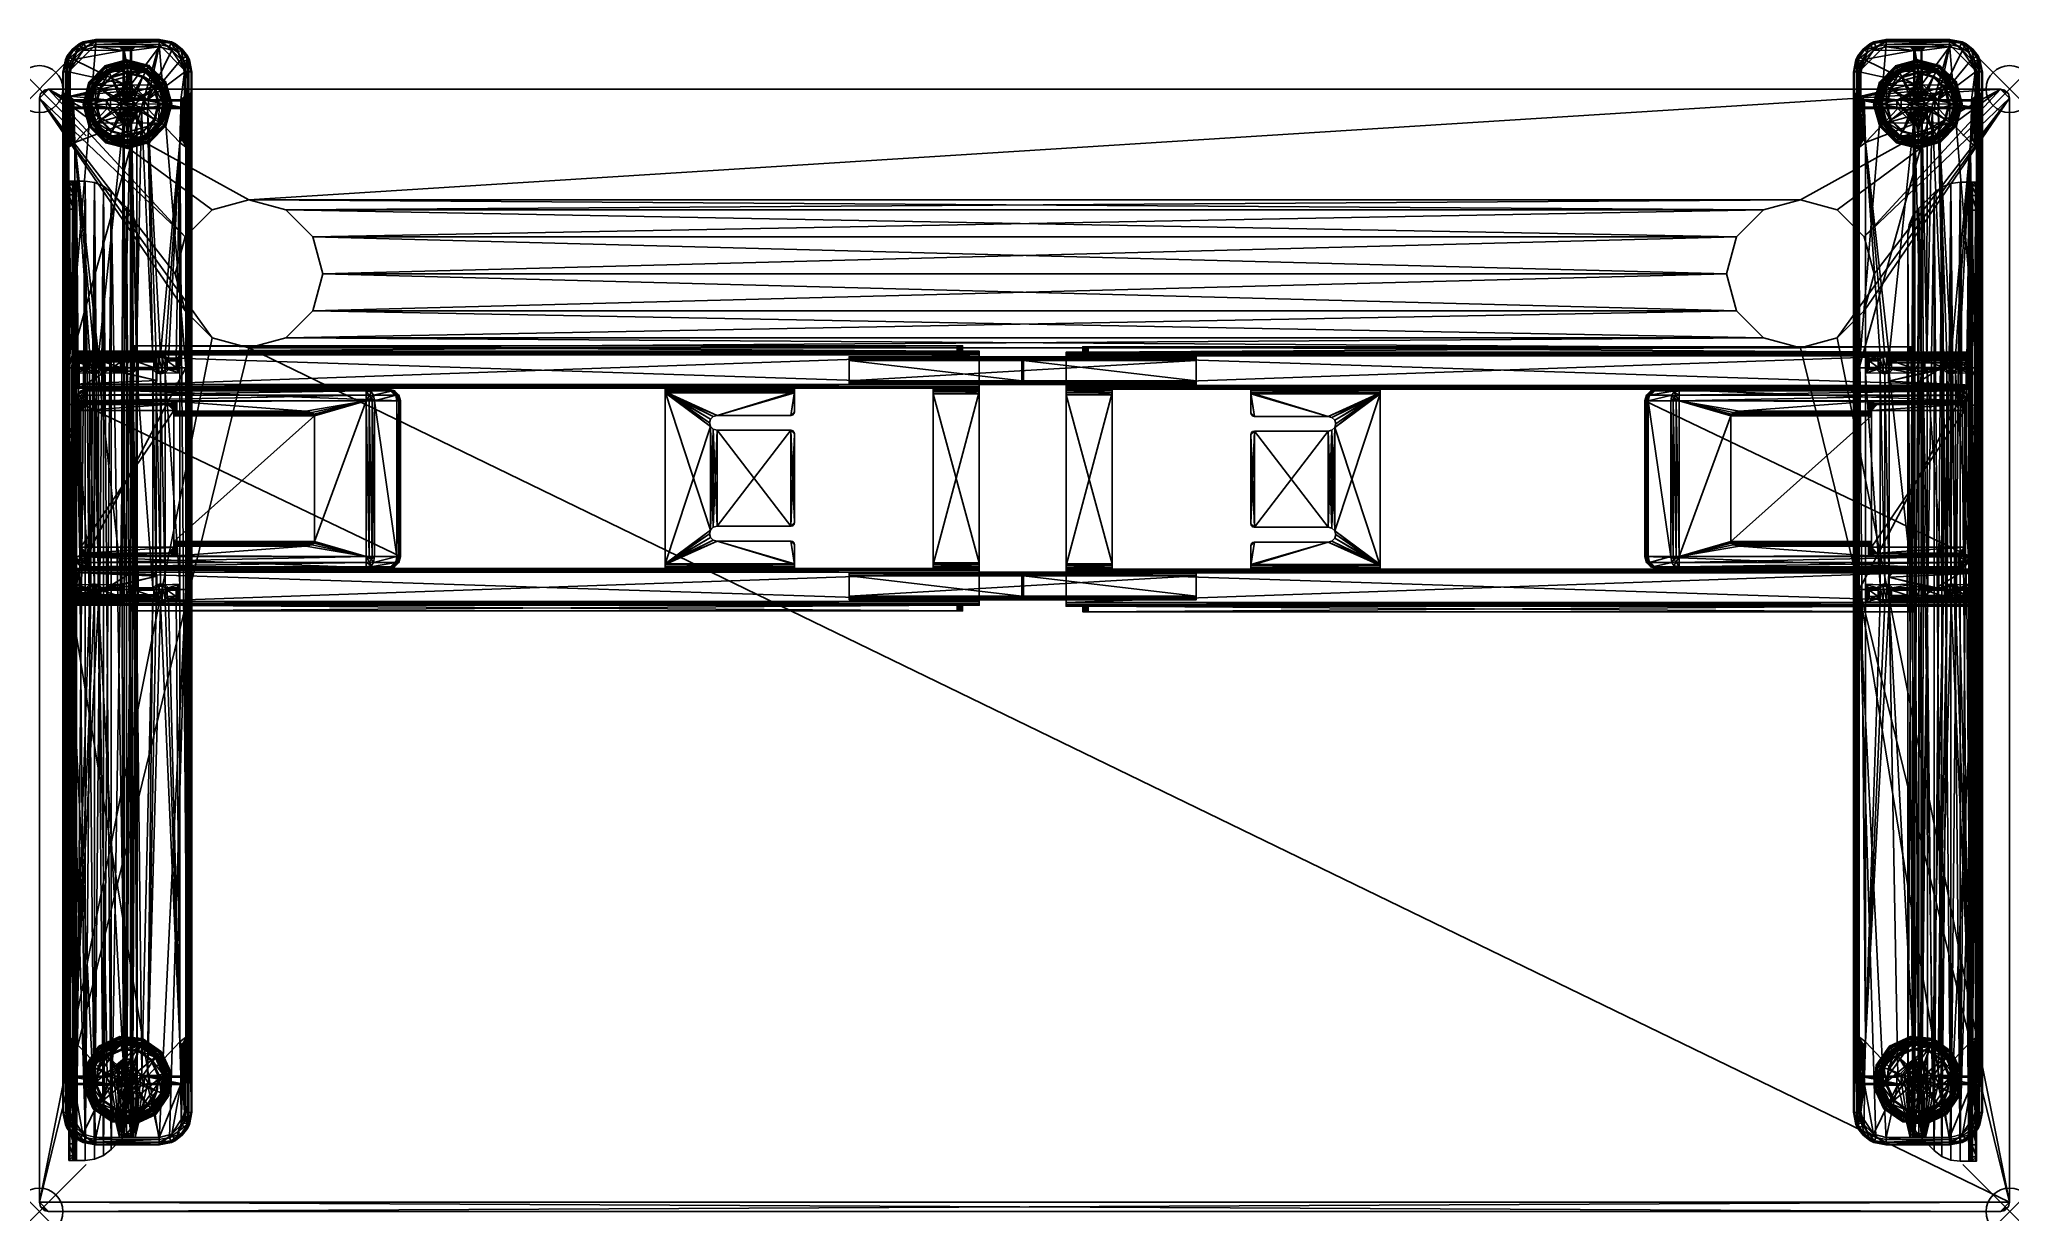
# Model space of a CAD drawing. Extents: x 0 to 42, y -23.9 to 1.1.
import ezdxf

# ---------------------------------------------------------------- set-up
doc = ezdxf.new("R2010")
doc.units = 0
doc.header["$LTSCALE"] = 2
doc.header["$PDMODE"] = 35
for name, color, linetype in [('AFUTL-3-EDLM', 16, 'Continuous'), ('AFUTL-3-GDPT', 4, 'Continuous'), ('AFUTL-3-LGPT', 4, 'Continuous'), ('AFUTL-3-MSBK', 19, 'Continuous'), ('AFUTL-3-MSWT', 7, 'Continuous'), ('AFUTL-3-SUPT', 4, 'Continuous'), ('AFUTL-3-TPLM', 15, 'Continuous'), ('AFUTL-P', 2, 'Continuous')]:
    doc.layers.add(name, color=color, linetype=linetype)

msp = doc.modelspace()

# ---------------------------------------------------------------- linework, layer by layer
at = {"layer": 'AFUTL-P'}
for p in [(0, 0), (42, 0), (0, -23.921), (42, -23.921)]:
    msp.add_point(p, dxfattribs=at)

# ---------------------------------------------------------------- meshes
at = {"layer": 'AFUTL-3-EDLM'}
mesh = msp.add_polyface(dxfattribs=at)
corners = [(0, -23.724, 28.927), (0, -23.724, 27.943), (0.026, -23.823, 28.927), (0.026, -23.823, 27.943), (0.098, -23.895, 28.927), (0.098, -23.895, 27.943), (41.803, -23.921, 28.927), (41.803, -23.921, 27.943), (41.902, -23.895, 28.927), (41.902, -23.895, 27.943), (41.974, -23.823, 28.927), (41.974, -23.823, 27.943), (42, -0.197, 28.927), (42, -0.197, 27.943), (41.974, -0.098, 28.927), (41.974, -0.098, 27.943), (41.902, -0.026, 28.927), (41.902, -0.026, 27.943), (41.803, 0, 27.943), (0.197, 0, 27.943), (41.803, 0, 28.927), (0.197, 0, 28.927), (42, -23.724, 27.943), (42, -23.724, 28.927), (0.197, -23.921, 27.943), (0.197, -23.921, 28.927), (0, -0.197, 27.943), (0, -0.197, 28.927), (0.098, -0.026, 28.927), (0.098, -0.026, 27.943), (0.026, -0.098, 28.927), (0.026, -0.098, 27.943)]
mesh.append_faces([[corners[k] for k in face] for face in [(2, 1, 3, 3), (4, 3, 5, 5), (8, 7, 9, 9), (10, 9, 11, 11), (14, 13, 15, 15), (16, 15, 17, 17), (20, 19, 21, 21), (20, 17, 18, 18), (23, 13, 12, 12), (23, 11, 22, 22), (25, 7, 6, 6), (25, 5, 24, 24), (27, 1, 0, 0), (28, 19, 29, 29), (30, 29, 31, 31), (27, 31, 26, 26)]], dxfattribs={"vtx0": -1})
mesh.append_faces([[corners[k] for k in face] for face in [(0, 1, 2, 2), (2, 3, 4, 4), (6, 7, 8, 8), (8, 9, 10, 10), (12, 13, 14, 14), (14, 15, 16, 16), (18, 19, 20, 20), (16, 17, 20, 20), (22, 13, 23, 23), (10, 11, 23, 23), (24, 7, 25, 25), (4, 5, 25, 25), (26, 1, 27, 27), (21, 19, 28, 28), (28, 29, 30, 30), (30, 31, 27, 27)]], dxfattribs={"vtx1": -1})
at = {"layer": 'AFUTL-3-GDPT'}
mesh = msp.add_polyface(dxfattribs=at)
corners = [(0.93, -0.328, 0.256), (0.934, -0.328, 0.271), (1.053, 0.145, 0.256), (1.056, 0.143, 0.271), (1.396, 0.494, 0.256), (1.398, 0.491, 0.271), (1.185, 0.07, 0.398), (1.082, -0.327, 0.398), (1.473, 0.363, 0.398), (1.396, 0.494, 0.23), (1.398, 0.491, 0.215), (1.053, 0.145, 0.23), (1.056, 0.143, 0.215), (0.93, -0.328, 0.23), (0.934, -0.328, 0.215), (0.96, -0.328, 0.2), (0.945, -0.328, 0.204), (1.079, 0.13, 0.2), (1.066, 0.138, 0.204), (1.411, 0.468, 0.2), (1.403, 0.481, 0.204), (1.441, 0.418, 0.037), (1.443, 0.413, 0.025), (1.13, 0.102, 0.037), (1.134, 0.099, 0.025), (1.019, -0.328, 0.037), (1.024, -0.327, 0.025), (1.067, -0.327), (1.042, -0.327, 0.007), (1.172, 0.078), (1.15, 0.09, 0.007), (1.465, 0.376), (1.452, 0.398, 0.007), (0.975, -0.328, 0.2), (1.092, 0.123, 0.2), (1.418, 0.455, 0.2), (1.301, 0.005, 0.5), (1.284, 0.014, 0.493), (1.215, -0.326, 0.5), (1.196, -0.326, 0.493), (1.205, 0.059, 0.412), (1.204, 0.06, 0.405), (1.105, -0.327, 0.412), (1.104, -0.327, 0.405), (1.484, 0.343, 0.412), (1.484, 0.344, 0.405)]
mesh.append_faces([[corners[k] for k in face] for face in [(2, 1, 3, 3), (4, 3, 5, 5), (7, 3, 1, 1), (6, 5, 3, 3), (11, 10, 12, 12), (13, 12, 14, 14), (17, 16, 18, 18), (19, 18, 20, 20), (12, 20, 18, 18), (14, 18, 16, 16), (0, 11, 13, 13), (2, 9, 11, 11), (23, 22, 24, 24), (25, 24, 26, 26), (29, 28, 30, 30), (24, 32, 30, 30), (26, 30, 28, 28), (23, 33, 34, 34), (21, 34, 35, 35), (38, 37, 39, 39), (42, 41, 43, 43), (40, 45, 41, 41), (39, 40, 42, 42), (37, 44, 40, 40), (41, 8, 6, 6)]], dxfattribs={"vtx0": -1})
mesh.append_faces([[corners[k] for k in face] for face in [(33, 15, 34, 34), (34, 17, 35, 35)]], dxfattribs={"vtx0": -1, "vtx1": -1})
mesh.append_faces([[corners[k] for k in face] for face in [(34, 15, 17, 17), (35, 17, 19, 19)]], dxfattribs={"vtx0": -1, "vtx3": -1})
mesh.append_faces([[corners[k] for k in face] for face in [(0, 1, 2, 2), (2, 3, 4, 4), (6, 3, 7, 7), (8, 5, 6, 6), (9, 10, 11, 11), (11, 12, 13, 13), (15, 16, 17, 17), (17, 18, 19, 19), (10, 20, 12, 12), (12, 18, 14, 14), (2, 11, 0, 0), (4, 9, 2, 2), (21, 22, 23, 23), (23, 24, 25, 25), (27, 28, 29, 29), (29, 30, 31, 31), (22, 32, 24, 24), (24, 30, 26, 26), (25, 33, 23, 23), (23, 34, 21, 21), (36, 37, 38, 38), (40, 41, 42, 42), (44, 45, 40, 40), (37, 40, 39, 39), (45, 8, 41, 41), (41, 6, 43, 43)]], dxfattribs={"vtx1": -1})
mesh.append_faces([[corners[k] for k in face] for face in [(6, 7, 43, 43)]], dxfattribs={"vtx3": -1})
mesh = msp.add_polyface(dxfattribs=at)
corners = [(1.396, 0.494, 0.256), (1.398, 0.491, 0.271), (1.867, 0.625, 0.256), (1.867, 0.621, 0.271), (1.868, 0.473, 0.398), (1.473, 0.363, 0.398), (1.867, 0.625, 0.23), (1.867, 0.621, 0.215), (1.396, 0.494, 0.23), (1.398, 0.491, 0.215), (1.411, 0.468, 0.2), (1.403, 0.481, 0.204), (1.867, 0.595, 0.2), (1.867, 0.61, 0.204), (1.868, 0.536, 0.037), (1.868, 0.531, 0.025), (1.441, 0.418, 0.037), (1.443, 0.413, 0.025), (1.465, 0.376), (1.15, 0.09, 0.007), (1.452, 0.398, 0.007), (1.868, 0.488), (1.868, 0.513, 0.007), (1.418, 0.455, 0.2), (1.867, 0.58, 0.2), (1.869, 0.34, 0.5), (1.869, 0.359, 0.493), (1.54, 0.248, 0.5), (1.53, 0.265, 0.493), (1.301, 0.005, 0.5), (1.284, 0.014, 0.493), (1.484, 0.343, 0.412), (1.868, 0.45, 0.412), (1.484, 0.344, 0.405), (1.874, -0.195, 1.08), (1.874, -0.165, 1.05), (1.812, -0.213, 1.08), (1.796, -0.187, 1.05), (1.766, -0.259, 1.08), (1.74, -0.244, 1.05), (1.75, -0.321, 1.08), (1.72, -0.322, 1.05), (1.874, -0.165, 0.5), (1.796, -0.187, 0.5), (1.74, -0.244, 0.5), (1.72, -0.322, 0.5), (1.215, -0.326, 0.5), (2.571, 0.09), (1.067, -0.327), (1.172, 0.078), (2.273, 0.383), (2, -0.319, 1.08), (1.983, -0.257, 1.08)]
mesh.append_faces([[corners[k] for k in face] for face in [(31, 32, 33, 33), (32, 4, 33, 33), (33, 4, 5, 5)]])
mesh.append_faces([[corners[k] for k in face] for face in [(2, 1, 3, 3), (5, 3, 1, 1), (8, 7, 9, 9), (12, 11, 13, 13), (9, 13, 11, 11), (0, 6, 8, 8), (16, 15, 17, 17), (18, 19, 20, 20), (21, 20, 22, 22), (17, 22, 20, 20), (14, 23, 24, 24), (27, 26, 28, 28), (29, 28, 30, 30), (28, 32, 31, 31), (36, 35, 37, 37), (38, 37, 39, 39), (40, 39, 41, 41), (37, 42, 43, 43), (39, 43, 44, 44), (41, 44, 45, 45), (50, 18, 21, 21)]], dxfattribs={"vtx0": -1})
mesh.append_faces([[corners[k] for k in face] for face in [(23, 10, 24, 24), (42, 25, 43, 43), (43, 27, 44, 44), (44, 29, 45, 45), (38, 52, 36, 36)]], dxfattribs={"vtx0": -1, "vtx1": -1})
mesh.append_faces([[corners[k] for k in face] for face in [(24, 10, 12, 12), (43, 25, 27, 27), (44, 27, 29, 29), (47, 48, 49, 49), (50, 49, 18, 18), (51, 38, 40, 40)]], dxfattribs={"vtx0": -1, "vtx3": -1})
mesh.append_faces([[corners[k] for k in face] for face in [(0, 1, 2, 2), (4, 3, 5, 5), (6, 7, 8, 8), (10, 11, 12, 12), (7, 13, 9, 9), (2, 6, 0, 0), (14, 15, 16, 16), (18, 20, 21, 21), (15, 22, 17, 17), (16, 23, 14, 14), (25, 26, 27, 27), (27, 28, 29, 29), (26, 32, 28, 28), (28, 31, 30, 30), (34, 35, 36, 36), (36, 37, 38, 38), (38, 39, 40, 40), (35, 42, 37, 37), (37, 43, 39, 39), (39, 44, 41, 41)]], dxfattribs={"vtx1": -1})
mesh.append_faces([[corners[k] for k in face] for face in [(29, 46, 45, 45)]], dxfattribs={"vtx1": -1, "vtx3": -1})
mesh = msp.add_polyface(dxfattribs=at)
corners = [(1.867, 0.625, 0.256), (1.867, 0.621, 0.271), (2.341, 0.502, 0.256), (2.339, 0.499, 0.271), (2.266, 0.37, 0.398), (1.868, 0.473, 0.398), (2.341, 0.502, 0.23), (2.339, 0.499, 0.215), (1.867, 0.625, 0.23), (1.867, 0.621, 0.215), (1.867, 0.595, 0.2), (1.867, 0.61, 0.204), (2.326, 0.476, 0.2), (2.333, 0.489, 0.204), (2.297, 0.425, 0.037), (2.294, 0.421, 0.025), (1.868, 0.536, 0.037), (1.868, 0.531, 0.025), (1.868, 0.488), (1.868, 0.513, 0.007), (2.273, 0.383), (2.285, 0.405, 0.007), (1.867, 0.58, 0.2), (2.318, 0.463, 0.2), (2.444, 0.014, 0.5), (2.46, 0.024, 0.493), (2.2, 0.254, 0.5), (2.21, 0.271, 0.493), (1.869, 0.34, 0.5), (1.869, 0.359, 0.493), (2.254, 0.35, 0.412), (2.54, 0.071, 0.405), (2.259, 0.359, 0.4), (1.868, 0.45, 0.412), (2.539, 0.07, 0.412), (2, -0.319, 1.08), (2.03, -0.319, 1.05), (1.983, -0.257, 1.08), (2.009, -0.242, 1.05), (1.937, -0.212, 1.08), (1.951, -0.185, 1.05), (1.874, -0.195, 1.08), (1.874, -0.165, 1.05), (2.03, -0.319, 0.5), (2.009, -0.242, 0.5), (1.951, -0.185, 0.5), (1.874, -0.165, 0.5), (2.683, -0.313), (1.067, -0.327), (2.571, 0.09), (1.172, 0.078), (1.766, -0.259, 1.08), (1.812, -0.213, 1.08)]
mesh.append_faces([[corners[k] for k in face] for face in [(30, 31, 32, 32), (30, 32, 33, 33), (31, 4, 32, 32), (32, 4, 5, 5), (32, 5, 33, 33)]])
mesh.append_faces([[corners[k] for k in face] for face in [(2, 1, 3, 3), (5, 3, 1, 1), (8, 7, 9, 9), (12, 11, 13, 13), (9, 13, 11, 11), (0, 6, 8, 8), (16, 15, 17, 17), (20, 19, 21, 21), (17, 21, 19, 19), (14, 22, 23, 23), (26, 25, 27, 27), (28, 27, 29, 29), (27, 34, 30, 30), (29, 30, 33, 33), (37, 36, 38, 38), (39, 38, 40, 40), (41, 40, 42, 42), (38, 43, 44, 44), (40, 44, 45, 45), (42, 45, 46, 46), (52, 39, 41, 41)]], dxfattribs={"vtx0": -1})
mesh.append_faces([[corners[k] for k in face] for face in [(22, 12, 23, 23), (43, 24, 44, 44), (44, 26, 45, 45), (45, 28, 46, 46), (47, 48, 49, 49), (49, 50, 20, 20), (37, 51, 35, 35)]], dxfattribs={"vtx0": -1, "vtx1": -1})
mesh.append_faces([[corners[k] for k in face] for face in [(22, 10, 12, 12), (44, 24, 26, 26), (45, 26, 28, 28), (52, 37, 39, 39)]], dxfattribs={"vtx0": -1, "vtx3": -1})
mesh.append_faces([[corners[k] for k in face] for face in [(0, 1, 2, 2), (4, 3, 5, 5), (6, 7, 8, 8), (10, 11, 12, 12), (7, 13, 9, 9), (2, 6, 0, 0), (14, 15, 16, 16), (18, 19, 20, 20), (15, 21, 17, 17), (16, 22, 14, 14), (24, 25, 26, 26), (26, 27, 28, 28), (27, 30, 29, 29), (35, 36, 37, 37), (37, 38, 39, 39), (39, 40, 41, 41), (36, 43, 38, 38), (38, 44, 40, 40), (40, 45, 42, 42)]], dxfattribs={"vtx1": -1})
mesh = msp.add_polyface(dxfattribs=at)
corners = [(2.341, 0.502, 0.256), (2.339, 0.499, 0.271), (2.689, 0.159, 0.256), (2.686, 0.157, 0.271), (2.82, -0.312, 0.256), (2.816, -0.312, 0.271), (2.668, -0.314, 0.398), (2.558, 0.082, 0.398), (2.266, 0.37, 0.398), (2.82, -0.312, 0.23), (2.816, -0.312, 0.215), (2.689, 0.159, 0.23), (2.686, 0.157, 0.215), (2.341, 0.502, 0.23), (2.339, 0.499, 0.215), (2.663, 0.144, 0.2), (2.676, 0.151, 0.204), (2.79, -0.313, 0.2), (2.805, -0.312, 0.204), (2.326, 0.476, 0.2), (2.333, 0.489, 0.204), (2.731, -0.313, 0.037), (2.726, -0.313, 0.025), (2.613, 0.114, 0.037), (2.609, 0.112, 0.025), (2.297, 0.425, 0.037), (2.294, 0.421, 0.025), (2.571, 0.09), (2.593, 0.102, 0.007), (2.683, -0.313), (2.708, -0.313, 0.007), (2.273, 0.383), (2.285, 0.405, 0.007), (2.651, 0.136, 0.2), (2.775, -0.313, 0.2), (2.318, 0.463, 0.2), (2.535, -0.315, 0.5), (2.554, -0.315, 0.493), (2.444, 0.014, 0.5), (2.46, 0.024, 0.493), (2.645, -0.314, 0.412), (2.646, -0.314, 0.405), (2.539, 0.07, 0.412), (2.54, 0.071, 0.405), (2.254, 0.35, 0.412), (2.21, 0.271, 0.493), (2.03, -0.319, 0.5)]
mesh.append_faces([[corners[k] for k in face] for face in [(42, 43, 44, 44), (43, 7, 8, 8)]])
mesh.append_faces([[corners[k] for k in face] for face in [(2, 1, 3, 3), (4, 3, 5, 5), (7, 5, 3, 3), (8, 3, 1, 1), (11, 10, 12, 12), (13, 12, 14, 14), (17, 16, 18, 18), (15, 20, 16, 16), (12, 18, 16, 16), (14, 16, 20, 20), (2, 9, 11, 11), (0, 11, 13, 13), (23, 22, 24, 24), (25, 24, 26, 26), (29, 28, 30, 30), (27, 32, 28, 28), (24, 30, 28, 28), (26, 28, 32, 32), (21, 33, 34, 34), (23, 35, 33, 33), (38, 37, 39, 39), (42, 41, 43, 43), (39, 40, 42, 42), (41, 7, 43, 43)]], dxfattribs={"vtx0": -1})
mesh.append_faces([[corners[k] for k in face] for face in [(17, 34, 15, 15)]], dxfattribs={"vtx0": -1, "vtx1": -1})
mesh.append_faces([[corners[k] for k in face] for face in [(15, 34, 33, 33), (15, 33, 35, 35), (35, 19, 15, 15), (46, 36, 38, 38)]], dxfattribs={"vtx0": -1, "vtx3": -1})
mesh.append_faces([[corners[k] for k in face] for face in [(0, 1, 2, 2), (2, 3, 4, 4), (6, 5, 7, 7), (7, 3, 8, 8), (9, 10, 11, 11), (11, 12, 13, 13), (15, 16, 17, 17), (19, 20, 15, 15), (10, 18, 12, 12), (12, 16, 14, 14), (4, 9, 2, 2), (2, 11, 0, 0), (21, 22, 23, 23), (23, 24, 25, 25), (27, 28, 29, 29), (31, 32, 27, 27), (22, 30, 24, 24), (24, 28, 26, 26), (23, 33, 21, 21), (25, 35, 23, 23), (36, 37, 38, 38), (40, 41, 42, 42), (37, 40, 39, 39), (39, 42, 45, 45)]], dxfattribs={"vtx1": -1})
mesh.append_faces([[corners[k] for k in face] for face in [(41, 6, 7, 7)]], dxfattribs={"vtx3": -1})
mesh = msp.add_polyface(dxfattribs=at)
corners = [(39.101, -0.328, 0.256), (39.105, -0.328, 0.271), (39.224, 0.145, 0.256), (39.227, 0.143, 0.271), (39.567, 0.494, 0.256), (39.569, 0.491, 0.271), (39.356, 0.07, 0.398), (39.254, -0.327, 0.398), (39.644, 0.363, 0.398), (39.567, 0.494, 0.23), (39.569, 0.491, 0.215), (39.224, 0.145, 0.23), (39.227, 0.143, 0.215), (39.101, -0.328, 0.23), (39.105, -0.328, 0.215), (39.131, -0.328, 0.2), (39.116, -0.328, 0.204), (39.25, 0.13, 0.2), (39.237, 0.138, 0.204), (39.582, 0.468, 0.2), (39.575, 0.481, 0.204), (39.612, 0.418, 0.037), (39.614, 0.413, 0.025), (39.301, 0.102, 0.037), (39.305, 0.099, 0.025), (39.19, -0.328, 0.037), (39.195, -0.327, 0.025), (39.238, -0.327), (39.213, -0.327, 0.007), (39.343, 0.078), (39.321, 0.09, 0.007), (39.636, 0.376), (39.624, 0.398, 0.007), (39.146, -0.328, 0.2), (39.263, 0.123, 0.2), (39.59, 0.455, 0.2), (39.472, 0.005, 0.5), (39.455, 0.014, 0.493), (39.386, -0.326, 0.5), (39.367, -0.326, 0.493), (39.376, 0.059, 0.412), (39.375, 0.06, 0.405), (39.276, -0.327, 0.412), (39.275, -0.327, 0.405), (39.656, 0.343, 0.412), (39.655, 0.344, 0.405)]
mesh.append_faces([[corners[k] for k in face] for face in [(2, 1, 3, 3), (4, 3, 5, 5), (7, 3, 1, 1), (6, 5, 3, 3), (11, 10, 12, 12), (13, 12, 14, 14), (17, 16, 18, 18), (19, 18, 20, 20), (12, 20, 18, 18), (14, 18, 16, 16), (0, 11, 13, 13), (2, 9, 11, 11), (23, 22, 24, 24), (25, 24, 26, 26), (29, 28, 30, 30), (24, 32, 30, 30), (26, 30, 28, 28), (23, 33, 34, 34), (21, 34, 35, 35), (38, 37, 39, 39), (42, 41, 43, 43), (40, 45, 41, 41), (39, 40, 42, 42), (37, 44, 40, 40), (41, 8, 6, 6)]], dxfattribs={"vtx0": -1})
mesh.append_faces([[corners[k] for k in face] for face in [(33, 15, 34, 34), (34, 17, 35, 35)]], dxfattribs={"vtx0": -1, "vtx1": -1})
mesh.append_faces([[corners[k] for k in face] for face in [(34, 15, 17, 17), (35, 17, 19, 19)]], dxfattribs={"vtx0": -1, "vtx3": -1})
mesh.append_faces([[corners[k] for k in face] for face in [(0, 1, 2, 2), (2, 3, 4, 4), (6, 3, 7, 7), (8, 5, 6, 6), (9, 10, 11, 11), (11, 12, 13, 13), (15, 16, 17, 17), (17, 18, 19, 19), (10, 20, 12, 12), (12, 18, 14, 14), (2, 11, 0, 0), (4, 9, 2, 2), (21, 22, 23, 23), (23, 24, 25, 25), (27, 28, 29, 29), (29, 30, 31, 31), (22, 32, 24, 24), (24, 30, 26, 26), (25, 33, 23, 23), (23, 34, 21, 21), (36, 37, 38, 38), (40, 41, 42, 42), (44, 45, 40, 40), (37, 40, 39, 39), (45, 8, 41, 41), (41, 6, 43, 43)]], dxfattribs={"vtx1": -1})
mesh.append_faces([[corners[k] for k in face] for face in [(6, 7, 43, 43)]], dxfattribs={"vtx3": -1})
mesh = msp.add_polyface(dxfattribs=at)
corners = [(39.567, 0.494, 0.256), (39.569, 0.491, 0.271), (40.038, 0.625, 0.256), (40.038, 0.621, 0.271), (40.04, 0.473, 0.398), (39.644, 0.363, 0.398), (40.038, 0.625, 0.23), (40.038, 0.621, 0.215), (39.567, 0.494, 0.23), (39.569, 0.491, 0.215), (39.582, 0.468, 0.2), (39.575, 0.481, 0.204), (40.039, 0.595, 0.2), (40.039, 0.61, 0.204), (40.039, 0.536, 0.037), (40.039, 0.531, 0.025), (39.612, 0.418, 0.037), (39.614, 0.413, 0.025), (39.636, 0.376), (39.321, 0.09, 0.007), (39.624, 0.398, 0.007), (40.04, 0.488), (40.039, 0.513, 0.007), (39.59, 0.455, 0.2), (40.039, 0.58, 0.2), (40.041, 0.34, 0.5), (40.041, 0.359, 0.493), (39.712, 0.248, 0.5), (39.702, 0.265, 0.493), (39.472, 0.005, 0.5), (39.455, 0.014, 0.493), (40.04, 0.45, 0.412), (40.04, 0.451, 0.405), (39.656, 0.343, 0.412), (39.655, 0.344, 0.405), (40.045, -0.195, 1.08), (40.045, -0.165, 1.05), (39.983, -0.213, 1.08), (39.968, -0.187, 1.05), (39.938, -0.259, 1.08), (39.911, -0.244, 1.05), (39.921, -0.321, 1.08), (39.891, -0.322, 1.05), (40.045, -0.165, 0.5), (39.968, -0.187, 0.5), (39.911, -0.244, 0.5), (39.891, -0.322, 0.5), (39.386, -0.326, 0.5), (40.743, 0.09), (39.238, -0.327), (39.343, 0.078), (40.444, 0.383), (40.154, -0.257, 1.08), (40.108, -0.212, 1.08)]
mesh.append_faces([[corners[k] for k in face] for face in [(2, 1, 3, 3), (5, 3, 1, 1), (8, 7, 9, 9), (12, 11, 13, 13), (9, 13, 11, 11), (0, 6, 8, 8), (16, 15, 17, 17), (18, 19, 20, 20), (21, 20, 22, 22), (17, 22, 20, 20), (14, 23, 24, 24), (27, 26, 28, 28), (29, 28, 30, 30), (33, 32, 34, 34), (28, 31, 33, 33), (34, 4, 5, 5), (37, 36, 38, 38), (39, 38, 40, 40), (41, 40, 42, 42), (38, 43, 44, 44), (40, 44, 45, 45), (42, 45, 46, 46), (51, 18, 21, 21), (37, 53, 35, 35)]], dxfattribs={"vtx0": -1})
mesh.append_faces([[corners[k] for k in face] for face in [(23, 10, 24, 24), (43, 25, 44, 44), (44, 27, 45, 45), (45, 29, 46, 46), (39, 52, 37, 37)]], dxfattribs={"vtx0": -1, "vtx1": -1})
mesh.append_faces([[corners[k] for k in face] for face in [(24, 10, 12, 12), (44, 25, 27, 27), (45, 27, 29, 29), (48, 49, 50, 50), (51, 50, 18, 18)]], dxfattribs={"vtx0": -1, "vtx3": -1})
mesh.append_faces([[corners[k] for k in face] for face in [(0, 1, 2, 2), (4, 3, 5, 5), (6, 7, 8, 8), (10, 11, 12, 12), (7, 13, 9, 9), (2, 6, 0, 0), (14, 15, 16, 16), (18, 20, 21, 21), (15, 22, 17, 17), (16, 23, 14, 14), (25, 26, 27, 27), (27, 28, 29, 29), (31, 32, 33, 33), (26, 31, 28, 28), (28, 33, 30, 30), (32, 4, 34, 34), (35, 36, 37, 37), (37, 38, 39, 39), (39, 40, 41, 41), (36, 43, 38, 38), (38, 44, 40, 40), (40, 45, 42, 42)]], dxfattribs={"vtx1": -1})
mesh.append_faces([[corners[k] for k in face] for face in [(29, 47, 46, 46)]], dxfattribs={"vtx1": -1, "vtx3": -1})
mesh = msp.add_polyface(dxfattribs=at)
corners = [(40.038, 0.625, 0.256), (40.038, 0.621, 0.271), (40.512, 0.502, 0.256), (40.51, 0.499, 0.271), (40.861, 0.159, 0.256), (40.857, 0.157, 0.271), (40.73, 0.082, 0.398), (40.437, 0.37, 0.398), (40.04, 0.473, 0.398), (40.861, 0.159, 0.23), (40.857, 0.157, 0.215), (40.512, 0.502, 0.23), (40.51, 0.499, 0.215), (40.038, 0.625, 0.23), (40.038, 0.621, 0.215), (40.039, 0.595, 0.2), (40.039, 0.61, 0.204), (40.497, 0.476, 0.2), (40.505, 0.489, 0.204), (40.835, 0.144, 0.2), (40.848, 0.151, 0.204), (40.784, 0.114, 0.037), (40.78, 0.112, 0.025), (40.468, 0.425, 0.037), (40.466, 0.421, 0.025), (40.039, 0.536, 0.037), (40.039, 0.531, 0.025), (40.04, 0.488), (40.039, 0.513, 0.007), (40.444, 0.383), (40.457, 0.405, 0.007), (40.743, 0.09), (40.764, 0.102, 0.007), (40.039, 0.58, 0.2), (40.49, 0.463, 0.2), (40.822, 0.136, 0.2), (40.372, 0.254, 0.5), (40.381, 0.271, 0.493), (40.041, 0.34, 0.5), (40.041, 0.359, 0.493), (40.71, 0.07, 0.412), (40.711, 0.071, 0.405), (40.426, 0.35, 0.412), (40.426, 0.351, 0.405), (40.04, 0.45, 0.412), (40.04, 0.451, 0.405), (39.343, 0.078)]
mesh.append_faces([[corners[k] for k in face] for face in [(2, 1, 3, 3), (4, 3, 5, 5), (7, 5, 3, 3), (8, 3, 1, 1), (11, 10, 12, 12), (13, 12, 14, 14), (17, 16, 18, 18), (19, 18, 20, 20), (12, 20, 18, 18), (14, 18, 16, 16), (2, 9, 11, 11), (0, 11, 13, 13), (23, 22, 24, 24), (25, 24, 26, 26), (29, 28, 30, 30), (24, 32, 30, 30), (26, 30, 28, 28), (23, 33, 34, 34), (21, 34, 35, 35), (38, 37, 39, 39), (42, 41, 43, 43), (44, 43, 45, 45), (37, 40, 42, 42), (39, 42, 44, 44), (41, 7, 43, 43), (43, 8, 45, 45)]], dxfattribs={"vtx0": -1})
mesh.append_faces([[corners[k] for k in face] for face in [(33, 17, 34, 34), (31, 46, 29, 29)]], dxfattribs={"vtx0": -1, "vtx1": -1})
mesh.append_faces([[corners[k] for k in face] for face in [(19, 35, 34, 34), (33, 15, 17, 17), (34, 17, 19, 19)]], dxfattribs={"vtx0": -1, "vtx3": -1})
mesh.append_faces([[corners[k] for k in face] for face in [(0, 1, 2, 2), (2, 3, 4, 4), (6, 5, 7, 7), (7, 3, 8, 8), (9, 10, 11, 11), (11, 12, 13, 13), (15, 16, 17, 17), (17, 18, 19, 19), (10, 20, 12, 12), (12, 18, 14, 14), (4, 9, 2, 2), (2, 11, 0, 0), (21, 22, 23, 23), (23, 24, 25, 25), (27, 28, 29, 29), (29, 30, 31, 31), (22, 32, 24, 24), (24, 30, 26, 26), (25, 33, 23, 23), (23, 34, 21, 21), (36, 37, 38, 38), (40, 41, 42, 42), (42, 43, 44, 44), (37, 42, 39, 39)]], dxfattribs={"vtx1": -1})
mesh.append_faces([[corners[k] for k in face] for face in [(41, 6, 7, 7), (43, 7, 8, 8)]], dxfattribs={"vtx3": -1})
mesh = msp.add_polyface(dxfattribs=at)
corners = [(40.861, 0.159, 0.256), (40.857, 0.157, 0.271), (40.991, -0.312, 0.256), (40.987, -0.312, 0.271), (40.839, -0.314, 0.398), (40.73, 0.082, 0.398), (40.991, -0.312, 0.23), (40.987, -0.312, 0.215), (40.861, 0.159, 0.23), (40.857, 0.157, 0.215), (40.835, 0.144, 0.2), (40.848, 0.151, 0.204), (40.961, -0.313, 0.2), (40.976, -0.312, 0.204), (40.903, -0.313, 0.037), (40.898, -0.313, 0.025), (40.784, 0.114, 0.037), (40.78, 0.112, 0.025), (40.743, 0.09), (40.764, 0.102, 0.007), (40.854, -0.313), (40.879, -0.313, 0.007), (40.457, 0.405, 0.007), (40.822, 0.136, 0.2), (40.946, -0.313, 0.2), (40.706, -0.315, 0.5), (40.726, -0.315, 0.493), (40.615, 0.014, 0.5), (40.632, 0.024, 0.493), (40.372, 0.254, 0.5), (40.381, 0.271, 0.493), (40.816, -0.314, 0.412), (40.818, -0.314, 0.405), (40.71, 0.07, 0.412), (40.711, 0.071, 0.405), (40.171, -0.319, 1.08), (40.201, -0.319, 1.05), (40.154, -0.257, 1.08), (40.18, -0.242, 1.05), (40.108, -0.212, 1.08), (40.123, -0.185, 1.05), (40.045, -0.195, 1.08), (40.045, -0.165, 1.05), (40.181, -0.397, 0.5), (40.201, -0.319, 0.5), (40.18, -0.242, 0.5), (40.123, -0.185, 0.5), (40.045, -0.165, 0.5), (40.041, 0.34, 0.5), (39.238, -0.327), (39.938, -0.259, 1.08), (39.983, -0.213, 1.08)]
mesh.append_faces([[corners[k] for k in face] for face in [(2, 1, 3, 3), (5, 3, 1, 1), (8, 7, 9, 9), (12, 11, 13, 13), (9, 13, 11, 11), (0, 6, 8, 8), (16, 15, 17, 17), (20, 19, 21, 21), (18, 22, 19, 19), (17, 21, 19, 19), (14, 23, 24, 24), (27, 26, 28, 28), (29, 28, 30, 30), (33, 32, 34, 34), (28, 31, 33, 33), (32, 5, 34, 34), (37, 36, 38, 38), (39, 38, 40, 40), (41, 40, 42, 42), (36, 43, 44, 44), (38, 44, 45, 45), (40, 45, 46, 46), (42, 46, 47, 47)]], dxfattribs={"vtx0": -1})
mesh.append_faces([[corners[k] for k in face] for face in [(12, 24, 10, 10), (44, 27, 45, 45), (45, 29, 46, 46), (46, 48, 47, 47), (20, 49, 18, 18), (37, 50, 35, 35)]], dxfattribs={"vtx0": -1, "vtx1": -1})
mesh.append_faces([[corners[k] for k in face] for face in [(10, 24, 23, 23), (44, 25, 27, 27), (45, 27, 29, 29), (46, 29, 48, 48), (51, 37, 39, 39)]], dxfattribs={"vtx0": -1, "vtx3": -1})
mesh.append_faces([[corners[k] for k in face] for face in [(0, 1, 2, 2), (4, 3, 5, 5), (6, 7, 8, 8), (10, 11, 12, 12), (7, 13, 9, 9), (2, 6, 0, 0), (14, 15, 16, 16), (18, 19, 20, 20), (15, 21, 17, 17), (16, 23, 14, 14), (25, 26, 27, 27), (27, 28, 29, 29), (31, 32, 33, 33), (26, 31, 28, 28), (28, 33, 30, 30), (35, 36, 37, 37), (37, 38, 39, 39), (39, 40, 41, 41), (36, 44, 38, 38), (38, 45, 40, 40), (40, 46, 42, 42)]], dxfattribs={"vtx1": -1})
mesh.append_faces([[corners[k] for k in face] for face in [(32, 4, 5, 5)]], dxfattribs={"vtx3": -1})
mesh = msp.add_polyface(dxfattribs=at)
corners = [(1.061, -0.8, 0.256), (1.064, -0.798, 0.271), (0.93, -0.328, 0.256), (0.934, -0.328, 0.271), (1.409, -1.143, 0.256), (1.411, -1.139, 0.271), (1.082, -0.327, 0.398), (1.192, -0.723, 0.398), (1.484, -1.01, 0.398), (0.93, -0.328, 0.23), (0.934, -0.328, 0.215), (1.061, -0.8, 0.23), (1.064, -0.798, 0.215), (1.409, -1.143, 0.23), (1.411, -1.139, 0.215), (1.424, -1.117, 0.2), (1.417, -1.13, 0.204), (1.086, -0.784, 0.2), (1.074, -0.792, 0.204), (0.96, -0.328, 0.2), (0.945, -0.328, 0.204), (1.019, -0.328, 0.037), (1.024, -0.327, 0.025), (1.137, -0.755, 0.037), (1.141, -0.752, 0.025), (1.453, -1.066, 0.037), (1.456, -1.061, 0.025), (1.477, -1.023), (1.465, -1.045, 0.007), (1.179, -0.73), (1.157, -0.743, 0.007), (1.067, -0.327), (1.042, -0.327, 0.007), (1.432, -1.103, 0.2), (1.099, -0.777, 0.2), (0.975, -0.328, 0.2), (1.215, -0.326, 0.5), (1.196, -0.326, 0.493), (1.306, -0.655, 0.5), (1.29, -0.665, 0.493), (1.105, -0.327, 0.412), (1.104, -0.327, 0.405), (1.211, -0.711, 0.412), (1.21, -0.712, 0.405), (1.496, -0.99, 0.412), (1.54, -0.911, 0.493), (1.72, -0.322, 0.5)]
mesh.append_faces([[corners[k] for k in face] for face in [(2, 1, 3, 3), (0, 5, 1, 1), (7, 3, 1, 1), (8, 1, 5, 5), (11, 10, 12, 12), (13, 12, 14, 14), (17, 16, 18, 18), (19, 18, 20, 20), (12, 20, 18, 18), (14, 18, 16, 16), (0, 9, 11, 11), (4, 11, 13, 13), (23, 22, 24, 24), (25, 24, 26, 26), (29, 28, 30, 30), (31, 30, 32, 32), (24, 32, 30, 30), (26, 30, 28, 28), (23, 33, 34, 34), (21, 34, 35, 35), (38, 37, 39, 39), (42, 41, 43, 43), (39, 40, 42, 42), (41, 7, 43, 43)]], dxfattribs={"vtx0": -1})
mesh.append_faces([[corners[k] for k in face] for face in [(33, 17, 34, 34), (34, 19, 35, 35)]], dxfattribs={"vtx0": -1, "vtx1": -1})
mesh.append_faces([[corners[k] for k in face] for face in [(33, 15, 17, 17), (34, 17, 19, 19), (46, 36, 38, 38)]], dxfattribs={"vtx0": -1, "vtx3": -1})
mesh.append_faces([[corners[k] for k in face] for face in [(0, 1, 2, 2), (4, 5, 0, 0), (6, 3, 7, 7), (7, 1, 8, 8), (9, 10, 11, 11), (11, 12, 13, 13), (15, 16, 17, 17), (17, 18, 19, 19), (10, 20, 12, 12), (12, 18, 14, 14), (2, 9, 0, 0), (0, 11, 4, 4), (21, 22, 23, 23), (23, 24, 25, 25), (27, 28, 29, 29), (29, 30, 31, 31), (22, 32, 24, 24), (24, 30, 26, 26), (25, 33, 23, 23), (23, 34, 21, 21), (36, 37, 38, 38), (40, 41, 42, 42), (42, 43, 44, 44), (37, 40, 39, 39), (39, 42, 45, 45)]], dxfattribs={"vtx1": -1})
mesh.append_faces([[corners[k] for k in face] for face in [(41, 6, 7, 7), (43, 7, 8, 8)]], dxfattribs={"vtx3": -1})
mesh = msp.add_polyface(dxfattribs=at)
corners = [(1.883, -1.265, 0.256), (1.883, -1.261, 0.271), (1.409, -1.143, 0.256), (1.411, -1.139, 0.271), (1.484, -1.01, 0.398), (1.882, -1.113, 0.398), (1.409, -1.143, 0.23), (1.411, -1.139, 0.215), (1.883, -1.265, 0.23), (1.883, -1.261, 0.215), (1.883, -1.235, 0.2), (1.883, -1.25, 0.204), (1.424, -1.117, 0.2), (1.417, -1.13, 0.204), (1.453, -1.066, 0.037), (1.456, -1.061, 0.025), (1.882, -1.177, 0.037), (1.882, -1.172, 0.025), (1.882, -1.128), (1.882, -1.153, 0.007), (1.477, -1.023), (1.465, -1.045, 0.007), (1.883, -1.22, 0.2), (1.432, -1.103, 0.2), (1.306, -0.655, 0.5), (1.29, -0.665, 0.493), (1.55, -0.895, 0.5), (1.54, -0.911, 0.493), (1.881, -0.98, 0.5), (1.881, -1, 0.493), (1.496, -0.99, 0.412), (1.21, -0.712, 0.405), (1.495, -0.992, 0.405), (1.881, -1.09, 0.412), (1.211, -0.711, 0.412), (1.75, -0.321, 1.08), (1.72, -0.322, 1.05), (1.767, -0.384, 1.08), (1.741, -0.399, 1.05), (1.813, -0.429, 1.08), (1.799, -0.455, 1.05), (1.876, -0.445, 1.08), (1.876, -0.475, 1.05), (1.72, -0.322, 0.5), (1.741, -0.399, 0.5), (1.799, -0.455, 0.5), (1.876, -0.475, 0.5), (2.683, -0.313), (1.179, -0.73), (1.067, -0.327), (2.578, -0.718), (1.984, -0.382, 1.08), (1.938, -0.428, 1.08)]
mesh.append_faces([[corners[k] for k in face] for face in [(30, 32, 33, 33), (32, 4, 5, 5), (32, 5, 33, 33)]])
mesh.append_faces([[corners[k] for k in face] for face in [(2, 1, 3, 3), (5, 3, 1, 1), (8, 7, 9, 9), (12, 11, 13, 13), (9, 13, 11, 11), (0, 6, 8, 8), (16, 15, 17, 17), (20, 19, 21, 21), (17, 21, 19, 19), (14, 22, 23, 23), (26, 25, 27, 27), (28, 27, 29, 29), (30, 31, 32, 32), (27, 34, 30, 30), (29, 30, 33, 33), (31, 4, 32, 32), (37, 36, 38, 38), (39, 38, 40, 40), (41, 40, 42, 42), (38, 43, 44, 44), (40, 44, 45, 45), (42, 45, 46, 46), (52, 39, 41, 41)]], dxfattribs={"vtx0": -1})
mesh.append_faces([[corners[k] for k in face] for face in [(22, 12, 23, 23), (43, 24, 44, 44), (44, 26, 45, 45), (45, 28, 46, 46), (48, 50, 20, 20)]], dxfattribs={"vtx0": -1, "vtx1": -1})
mesh.append_faces([[corners[k] for k in face] for face in [(22, 10, 12, 12), (44, 24, 26, 26), (45, 26, 28, 28), (47, 48, 49, 49), (51, 35, 37, 37), (52, 37, 39, 39)]], dxfattribs={"vtx0": -1, "vtx3": -1})
mesh.append_faces([[corners[k] for k in face] for face in [(0, 1, 2, 2), (4, 3, 5, 5), (6, 7, 8, 8), (10, 11, 12, 12), (7, 13, 9, 9), (2, 6, 0, 0), (14, 15, 16, 16), (18, 19, 20, 20), (15, 21, 17, 17), (16, 22, 14, 14), (24, 25, 26, 26), (26, 27, 28, 28), (27, 30, 29, 29), (35, 36, 37, 37), (37, 38, 39, 39), (39, 40, 41, 41), (36, 43, 38, 38), (38, 44, 40, 40), (40, 45, 42, 42)]], dxfattribs={"vtx1": -1})
mesh = msp.add_polyface(dxfattribs=at)
corners = [(2.354, -1.135, 0.256), (2.352, -1.131, 0.271), (1.883, -1.265, 0.256), (1.883, -1.261, 0.271), (1.882, -1.113, 0.398), (2.277, -1.004, 0.398), (1.883, -1.265, 0.23), (1.883, -1.261, 0.215), (2.354, -1.135, 0.23), (2.352, -1.131, 0.215), (2.339, -1.109, 0.2), (2.347, -1.122, 0.204), (1.883, -1.235, 0.2), (1.883, -1.25, 0.204), (1.882, -1.177, 0.037), (1.882, -1.172, 0.025), (2.309, -1.058, 0.037), (2.307, -1.054, 0.025), (2.285, -1.017), (2.6, -0.731, 0.007), (2.298, -1.038, 0.007), (1.882, -1.128), (1.882, -1.153, 0.007), (2.332, -1.096, 0.2), (1.883, -1.22, 0.2), (1.881, -0.98, 0.5), (1.881, -1, 0.493), (2.21, -0.889, 0.5), (2.22, -0.906, 0.493), (2.449, -0.645, 0.5), (2.466, -0.655, 0.493), (2.266, -0.984, 0.412), (1.881, -1.09, 0.412), (2.271, -0.993, 0.4), (1.984, -0.382, 1.08), (2.01, -0.397, 1.05), (2, -0.319, 1.08), (2.03, -0.319, 1.05), (1.876, -0.445, 1.08), (1.876, -0.475, 1.05), (1.938, -0.428, 1.08), (1.954, -0.454, 1.05), (2.01, -0.397, 0.5), (2.03, -0.319, 0.5), (1.876, -0.475, 0.5), (1.954, -0.454, 0.5), (2.535, -0.315, 0.5), (2.578, -0.718), (1.179, -0.73), (2.683, -0.313), (1.477, -1.023), (1.75, -0.321, 1.08), (1.767, -0.384, 1.08)]
mesh.append_faces([[corners[k] for k in face] for face in [(31, 32, 33, 33), (32, 4, 33, 33), (33, 4, 5, 5)]])
mesh.append_faces([[corners[k] for k in face] for face in [(2, 1, 3, 3), (5, 3, 1, 1), (8, 7, 9, 9), (12, 11, 13, 13), (9, 13, 11, 11), (0, 6, 8, 8), (16, 15, 17, 17), (18, 19, 20, 20), (21, 20, 22, 22), (17, 22, 20, 20), (14, 23, 24, 24), (27, 26, 28, 28), (29, 28, 30, 30), (28, 32, 31, 31), (36, 35, 37, 37), (40, 39, 41, 41), (34, 41, 35, 35), (37, 42, 43, 43), (41, 44, 45, 45), (35, 45, 42, 42), (50, 18, 21, 21)]], dxfattribs={"vtx0": -1})
mesh.append_faces([[corners[k] for k in face] for face in [(23, 10, 24, 24), (44, 25, 45, 45), (45, 27, 42, 42), (42, 29, 43, 43), (47, 48, 49, 49), (36, 51, 34, 34), (34, 52, 40, 40)]], dxfattribs={"vtx0": -1, "vtx1": -1})
mesh.append_faces([[corners[k] for k in face] for face in [(24, 10, 12, 12), (45, 25, 27, 27), (42, 27, 29, 29), (43, 29, 46, 46), (50, 47, 18, 18)]], dxfattribs={"vtx0": -1, "vtx3": -1})
mesh.append_faces([[corners[k] for k in face] for face in [(0, 1, 2, 2), (4, 3, 5, 5), (6, 7, 8, 8), (10, 11, 12, 12), (7, 13, 9, 9), (2, 6, 0, 0), (14, 15, 16, 16), (18, 20, 21, 21), (15, 22, 17, 17), (16, 23, 14, 14), (25, 26, 27, 27), (27, 28, 29, 29), (26, 32, 28, 28), (28, 31, 30, 30), (34, 35, 36, 36), (38, 39, 40, 40), (40, 41, 34, 34), (35, 42, 37, 37), (39, 44, 41, 41), (41, 45, 35, 35)]], dxfattribs={"vtx1": -1})
mesh = msp.add_polyface(dxfattribs=at)
corners = [(2.82, -0.312, 0.256), (2.816, -0.312, 0.271), (2.697, -0.786, 0.256), (2.694, -0.784, 0.271), (2.354, -1.135, 0.256), (2.352, -1.131, 0.271), (2.277, -1.004, 0.398), (2.565, -0.711, 0.398), (2.668, -0.314, 0.398), (2.697, -0.786, 0.23), (2.694, -0.784, 0.215), (2.82, -0.312, 0.23), (2.816, -0.312, 0.215), (2.354, -1.135, 0.23), (2.352, -1.131, 0.215), (2.79, -0.313, 0.2), (2.805, -0.312, 0.204), (2.671, -0.771, 0.2), (2.684, -0.778, 0.204), (2.339, -1.109, 0.2), (2.347, -1.122, 0.204), (2.62, -0.742, 0.037), (2.616, -0.74, 0.025), (2.731, -0.313, 0.037), (2.726, -0.313, 0.025), (2.309, -1.058, 0.037), (2.307, -1.054, 0.025), (2.683, -0.313), (2.708, -0.313, 0.007), (2.578, -0.718), (2.6, -0.731, 0.007), (2.285, -1.017), (2.298, -1.038, 0.007), (2.775, -0.313, 0.2), (2.658, -0.764, 0.2), (2.332, -1.096, 0.2), (2.449, -0.645, 0.5), (2.466, -0.655, 0.493), (2.535, -0.315, 0.5), (2.554, -0.315, 0.493), (2.545, -0.7, 0.412), (2.266, -0.984, 0.412), (2.546, -0.7, 0.405), (2.645, -0.314, 0.412), (2.646, -0.314, 0.405), (2.271, -0.993, 0.4)]
mesh.append_faces([[corners[k] for k in face] for face in [(40, 41, 42, 42), (41, 45, 42, 42), (45, 6, 42, 42), (42, 6, 7, 7)]])
mesh.append_faces([[corners[k] for k in face] for face in [(2, 1, 3, 3), (4, 3, 5, 5), (7, 5, 3, 3), (8, 3, 1, 1), (11, 10, 12, 12), (9, 14, 10, 10), (17, 16, 18, 18), (19, 18, 20, 20), (10, 20, 18, 18), (12, 18, 16, 16), (2, 13, 9, 9), (0, 9, 11, 11), (23, 22, 24, 24), (21, 26, 22, 22), (29, 28, 30, 30), (22, 32, 30, 30), (24, 30, 28, 28), (21, 33, 34, 34), (25, 34, 35, 35), (38, 37, 39, 39), (43, 42, 44, 44), (37, 41, 40, 40), (39, 40, 43, 43), (44, 7, 8, 8)]], dxfattribs={"vtx0": -1})
mesh.append_faces([[corners[k] for k in face] for face in [(17, 34, 15, 15), (34, 17, 35, 35)]], dxfattribs={"vtx0": -1, "vtx1": -1})
mesh.append_faces([[corners[k] for k in face] for face in [(15, 34, 33, 33), (35, 17, 19, 19)]], dxfattribs={"vtx0": -1, "vtx3": -1})
mesh.append_faces([[corners[k] for k in face] for face in [(0, 1, 2, 2), (2, 3, 4, 4), (6, 5, 7, 7), (7, 3, 8, 8), (9, 10, 11, 11), (13, 14, 9, 9), (15, 16, 17, 17), (17, 18, 19, 19), (14, 20, 10, 10), (10, 18, 12, 12), (4, 13, 2, 2), (2, 9, 0, 0), (21, 22, 23, 23), (25, 26, 21, 21), (27, 28, 29, 29), (29, 30, 31, 31), (26, 32, 22, 22), (22, 30, 24, 24), (23, 33, 21, 21), (21, 34, 25, 25), (36, 37, 38, 38), (40, 42, 43, 43), (37, 40, 39, 39), (42, 7, 44, 44)]], dxfattribs={"vtx1": -1})
mesh = msp.add_polyface(dxfattribs=at)
corners = [(39.232, -0.8, 0.256), (39.235, -0.798, 0.271), (39.101, -0.328, 0.256), (39.105, -0.328, 0.271), (39.254, -0.327, 0.398), (39.363, -0.723, 0.398), (39.101, -0.328, 0.23), (39.105, -0.328, 0.215), (39.232, -0.8, 0.23), (39.235, -0.798, 0.215), (39.258, -0.784, 0.2), (39.245, -0.792, 0.204), (39.131, -0.328, 0.2), (39.116, -0.328, 0.204), (39.19, -0.328, 0.037), (39.195, -0.327, 0.025), (39.308, -0.755, 0.037), (39.313, -0.752, 0.025), (39.35, -0.73), (39.636, -1.045, 0.007), (39.328, -0.743, 0.007), (39.238, -0.327), (39.213, -0.327, 0.007), (39.271, -0.777, 0.2), (39.146, -0.328, 0.2), (39.386, -0.326, 0.5), (39.367, -0.326, 0.493), (39.478, -0.655, 0.5), (39.461, -0.665, 0.493), (39.721, -0.895, 0.5), (39.712, -0.911, 0.493), (39.276, -0.327, 0.412), (39.275, -0.327, 0.405), (39.383, -0.711, 0.412), (39.382, -0.712, 0.405), (39.667, -0.99, 0.412), (39.921, -0.321, 1.08), (39.891, -0.322, 1.05), (39.939, -0.384, 1.08), (39.913, -0.399, 1.05), (39.985, -0.429, 1.08), (39.97, -0.455, 1.05), (40.047, -0.445, 1.08), (40.048, -0.475, 1.05), (39.891, -0.322, 0.5), (39.913, -0.399, 0.5), (39.97, -0.455, 0.5), (40.048, -0.475, 0.5), (40.052, -0.98, 0.5), (40.854, -0.313), (40.171, -0.319, 1.08), (39.938, -0.259, 1.08), (40.155, -0.382, 1.08), (40.11, -0.428, 1.08)]
mesh.append_faces([[corners[k] for k in face] for face in [(2, 1, 3, 3), (5, 3, 1, 1), (8, 7, 9, 9), (12, 11, 13, 13), (9, 13, 11, 11), (0, 6, 8, 8), (16, 15, 17, 17), (18, 19, 20, 20), (21, 20, 22, 22), (17, 22, 20, 20), (14, 23, 24, 24), (27, 26, 28, 28), (29, 28, 30, 30), (33, 32, 34, 34), (28, 31, 33, 33), (32, 5, 34, 34), (38, 37, 39, 39), (40, 39, 41, 41), (42, 41, 43, 43), (39, 44, 45, 45), (41, 45, 46, 46), (43, 46, 47, 47)]], dxfattribs={"vtx0": -1})
mesh.append_faces([[corners[k] for k in face] for face in [(23, 12, 24, 24), (44, 27, 45, 45), (45, 29, 46, 46), (46, 48, 47, 47)]], dxfattribs={"vtx0": -1, "vtx1": -1})
mesh.append_faces([[corners[k] for k in face] for face in [(23, 10, 12, 12), (44, 25, 27, 27), (45, 27, 29, 29), (46, 29, 48, 48), (49, 18, 21, 21), (50, 51, 36, 36), (52, 36, 38, 38), (53, 38, 40, 40)]], dxfattribs={"vtx0": -1, "vtx3": -1})
mesh.append_faces([[corners[k] for k in face] for face in [(0, 1, 2, 2), (4, 3, 5, 5), (6, 7, 8, 8), (10, 11, 12, 12), (7, 13, 9, 9), (2, 6, 0, 0), (14, 15, 16, 16), (18, 20, 21, 21), (15, 22, 17, 17), (16, 23, 14, 14), (25, 26, 27, 27), (27, 28, 29, 29), (31, 32, 33, 33), (33, 34, 35, 35), (26, 31, 28, 28), (28, 33, 30, 30), (36, 37, 38, 38), (38, 39, 40, 40), (40, 41, 42, 42), (37, 44, 39, 39), (39, 45, 41, 41), (41, 46, 43, 43)]], dxfattribs={"vtx1": -1})
mesh.append_faces([[corners[k] for k in face] for face in [(32, 4, 5, 5)]], dxfattribs={"vtx3": -1})
mesh = msp.add_polyface(dxfattribs=at)
corners = [(40.526, -1.135, 0.256), (40.524, -1.131, 0.271), (40.054, -1.265, 0.256), (40.054, -1.261, 0.271), (40.053, -1.113, 0.398), (40.449, -1.004, 0.398), (40.054, -1.265, 0.23), (40.054, -1.261, 0.215), (40.526, -1.135, 0.23), (40.524, -1.131, 0.215), (40.511, -1.109, 0.2), (40.518, -1.122, 0.204), (40.054, -1.235, 0.2), (40.054, -1.25, 0.204), (40.054, -1.177, 0.037), (40.054, -1.172, 0.025), (40.481, -1.058, 0.037), (40.478, -1.054, 0.025), (40.456, -1.017), (40.771, -0.731, 0.007), (40.469, -1.038, 0.007), (40.053, -1.128), (40.053, -1.153, 0.007), (40.503, -1.096, 0.2), (40.054, -1.22, 0.2), (40.052, -0.98, 0.5), (40.052, -1, 0.493), (40.381, -0.889, 0.5), (40.391, -0.906, 0.493), (40.621, -0.645, 0.5), (40.053, -1.09, 0.412), (40.053, -1.092, 0.405), (40.437, -0.984, 0.412), (40.438, -0.985, 0.405), (40.637, -0.655, 0.493), (40.155, -0.382, 1.08), (40.181, -0.397, 1.05), (40.171, -0.319, 1.08), (40.201, -0.319, 1.05), (40.047, -0.445, 1.08), (40.048, -0.475, 1.05), (40.11, -0.428, 1.08), (40.125, -0.454, 1.05), (40.181, -0.397, 0.5), (40.048, -0.475, 0.5), (40.125, -0.454, 0.5), (40.201, -0.319, 0.5), (40.706, -0.315, 0.5), (40.75, -0.718), (39.35, -0.73), (40.854, -0.313), (39.648, -1.023), (39.921, -0.321, 1.08), (39.939, -0.384, 1.08), (39.985, -0.429, 1.08)]
mesh.append_faces([[corners[k] for k in face] for face in [(2, 1, 3, 3), (5, 3, 1, 1), (8, 7, 9, 9), (12, 11, 13, 13), (9, 13, 11, 11), (0, 6, 8, 8), (16, 15, 17, 17), (18, 19, 20, 20), (21, 20, 22, 22), (17, 22, 20, 20), (14, 23, 24, 24), (27, 26, 28, 28), (32, 31, 33, 33), (28, 30, 32, 32), (33, 4, 5, 5), (37, 36, 38, 38), (41, 40, 42, 42), (35, 42, 36, 36), (42, 44, 45, 45), (36, 45, 43, 43), (51, 18, 21, 21), (41, 54, 39, 39)]], dxfattribs={"vtx0": -1})
mesh.append_faces([[corners[k] for k in face] for face in [(23, 10, 24, 24), (44, 25, 45, 45), (45, 27, 43, 43), (43, 29, 46, 46), (48, 49, 50, 50), (37, 52, 35, 35), (35, 53, 41, 41)]], dxfattribs={"vtx0": -1, "vtx1": -1})
mesh.append_faces([[corners[k] for k in face] for face in [(24, 10, 12, 12), (45, 25, 27, 27), (43, 27, 29, 29), (46, 29, 47, 47), (51, 48, 18, 18)]], dxfattribs={"vtx0": -1, "vtx3": -1})
mesh.append_faces([[corners[k] for k in face] for face in [(0, 1, 2, 2), (4, 3, 5, 5), (6, 7, 8, 8), (10, 11, 12, 12), (7, 13, 9, 9), (2, 6, 0, 0), (14, 15, 16, 16), (18, 20, 21, 21), (15, 22, 17, 17), (16, 23, 14, 14), (25, 26, 27, 27), (27, 28, 29, 29), (30, 31, 32, 32), (26, 30, 28, 28), (28, 32, 34, 34), (31, 4, 33, 33), (35, 36, 37, 37), (39, 40, 41, 41), (41, 42, 35, 35), (36, 43, 38, 38), (40, 44, 42, 42), (42, 45, 36, 36)]], dxfattribs={"vtx1": -1})
mesh = msp.add_polyface(dxfattribs=at)
corners = [(40.991, -0.312, 0.256), (40.987, -0.312, 0.271), (40.869, -0.786, 0.256), (40.865, -0.784, 0.271), (40.526, -1.135, 0.256), (40.524, -1.131, 0.271), (40.449, -1.004, 0.398), (40.736, -0.711, 0.398), (40.839, -0.314, 0.398), (40.869, -0.786, 0.23), (40.865, -0.784, 0.215), (40.991, -0.312, 0.23), (40.987, -0.312, 0.215), (40.526, -1.135, 0.23), (40.524, -1.131, 0.215), (40.961, -0.313, 0.2), (40.976, -0.312, 0.204), (40.843, -0.771, 0.2), (40.856, -0.778, 0.204), (40.511, -1.109, 0.2), (40.518, -1.122, 0.204), (40.792, -0.742, 0.037), (40.787, -0.74, 0.025), (40.903, -0.313, 0.037), (40.898, -0.313, 0.025), (40.481, -1.058, 0.037), (40.478, -1.054, 0.025), (40.854, -0.313), (40.879, -0.313, 0.007), (40.75, -0.718), (40.771, -0.731, 0.007), (40.456, -1.017), (40.469, -1.038, 0.007), (40.946, -0.313, 0.2), (40.83, -0.764, 0.2), (40.503, -1.096, 0.2), (40.621, -0.645, 0.5), (40.391, -0.906, 0.493), (40.637, -0.655, 0.493), (40.706, -0.315, 0.5), (40.726, -0.315, 0.493), (40.437, -0.984, 0.412), (40.438, -0.985, 0.405), (40.716, -0.7, 0.412), (40.718, -0.7, 0.405), (40.816, -0.314, 0.412), (40.818, -0.314, 0.405)]
mesh.append_faces([[corners[k] for k in face] for face in [(2, 1, 3, 3), (4, 3, 5, 5), (7, 5, 3, 3), (8, 3, 1, 1), (11, 10, 12, 12), (9, 14, 10, 10), (17, 16, 18, 18), (19, 18, 20, 20), (10, 20, 18, 18), (12, 18, 16, 16), (2, 13, 9, 9), (0, 9, 11, 11), (23, 22, 24, 24), (21, 26, 22, 22), (29, 28, 30, 30), (22, 32, 30, 30), (24, 30, 28, 28), (21, 33, 34, 34), (25, 34, 35, 35), (36, 37, 38, 38), (39, 38, 40, 40), (43, 42, 44, 44), (45, 44, 46, 46), (38, 41, 43, 43), (40, 43, 45, 45), (44, 6, 7, 7), (46, 7, 8, 8)]], dxfattribs={"vtx0": -1})
mesh.append_faces([[corners[k] for k in face] for face in [(17, 34, 15, 15), (34, 17, 35, 35)]], dxfattribs={"vtx0": -1, "vtx1": -1})
mesh.append_faces([[corners[k] for k in face] for face in [(15, 34, 33, 33), (35, 17, 19, 19)]], dxfattribs={"vtx0": -1, "vtx3": -1})
mesh.append_faces([[corners[k] for k in face] for face in [(0, 1, 2, 2), (2, 3, 4, 4), (6, 5, 7, 7), (7, 3, 8, 8), (9, 10, 11, 11), (13, 14, 9, 9), (15, 16, 17, 17), (17, 18, 19, 19), (14, 20, 10, 10), (10, 18, 12, 12), (4, 13, 2, 2), (2, 9, 0, 0), (21, 22, 23, 23), (25, 26, 21, 21), (27, 28, 29, 29), (29, 30, 31, 31), (26, 32, 22, 22), (22, 30, 24, 24), (23, 33, 21, 21), (21, 34, 25, 25), (36, 38, 39, 39), (41, 42, 43, 43), (43, 44, 45, 45), (38, 43, 40, 40), (42, 6, 44, 44), (44, 7, 46, 46)]], dxfattribs={"vtx1": -1})
mesh = msp.add_polyface(dxfattribs=at)
corners = [(40.054, -1.265, 0.256), (40.054, -1.261, 0.271), (39.581, -1.143, 0.256), (39.583, -1.139, 0.271), (39.232, -0.8, 0.256), (39.235, -0.798, 0.271), (39.363, -0.723, 0.398), (39.656, -1.01, 0.398), (40.053, -1.113, 0.398), (39.232, -0.8, 0.23), (39.235, -0.798, 0.215), (39.581, -1.143, 0.23), (39.583, -1.139, 0.215), (40.054, -1.265, 0.23), (40.054, -1.261, 0.215), (40.054, -1.235, 0.2), (40.054, -1.25, 0.204), (39.596, -1.117, 0.2), (39.588, -1.13, 0.204), (39.258, -0.784, 0.2), (39.245, -0.792, 0.204), (39.308, -0.755, 0.037), (39.313, -0.752, 0.025), (39.624, -1.066, 0.037), (39.627, -1.061, 0.025), (40.054, -1.177, 0.037), (40.054, -1.172, 0.025), (40.053, -1.128), (40.053, -1.153, 0.007), (39.648, -1.023), (39.636, -1.045, 0.007), (39.35, -0.73), (39.328, -0.743, 0.007), (40.054, -1.22, 0.2), (39.603, -1.103, 0.2), (39.271, -0.777, 0.2), (39.721, -0.895, 0.5), (39.712, -0.911, 0.493), (40.052, -0.98, 0.5), (40.052, -1, 0.493), (39.667, -0.99, 0.412), (39.382, -0.712, 0.405), (39.666, -0.992, 0.405), (40.053, -1.09, 0.412), (40.053, -1.092, 0.405), (39.383, -0.711, 0.412), (40.75, -0.718)]
mesh.append_faces([[corners[k] for k in face] for face in [(2, 1, 3, 3), (4, 3, 5, 5), (7, 5, 3, 3), (8, 3, 1, 1), (11, 10, 12, 12), (13, 12, 14, 14), (17, 16, 18, 18), (19, 18, 20, 20), (12, 20, 18, 18), (14, 18, 16, 16), (2, 9, 11, 11), (0, 11, 13, 13), (23, 22, 24, 24), (25, 24, 26, 26), (29, 28, 30, 30), (24, 32, 30, 30), (26, 30, 28, 28), (23, 33, 34, 34), (21, 34, 35, 35), (38, 37, 39, 39), (40, 41, 42, 42), (43, 42, 44, 44), (37, 45, 40, 40), (39, 40, 43, 43), (41, 7, 42, 42), (42, 8, 44, 44)]], dxfattribs={"vtx0": -1})
mesh.append_faces([[corners[k] for k in face] for face in [(33, 17, 34, 34), (34, 19, 35, 35), (31, 46, 29, 29)]], dxfattribs={"vtx0": -1, "vtx1": -1})
mesh.append_faces([[corners[k] for k in face] for face in [(33, 15, 17, 17), (34, 17, 19, 19)]], dxfattribs={"vtx0": -1, "vtx3": -1})
mesh.append_faces([[corners[k] for k in face] for face in [(0, 1, 2, 2), (2, 3, 4, 4), (6, 5, 7, 7), (7, 3, 8, 8), (9, 10, 11, 11), (11, 12, 13, 13), (15, 16, 17, 17), (17, 18, 19, 19), (10, 20, 12, 12), (12, 18, 14, 14), (4, 9, 2, 2), (2, 11, 0, 0), (21, 22, 23, 23), (23, 24, 25, 25), (27, 28, 29, 29), (29, 30, 31, 31), (22, 32, 24, 24), (24, 30, 26, 26), (25, 33, 23, 23), (23, 34, 21, 21), (36, 37, 38, 38), (40, 42, 43, 43), (37, 40, 39, 39)]], dxfattribs={"vtx1": -1})
mesh.append_faces([[corners[k] for k in face] for face in [(41, 6, 7, 7), (42, 7, 8, 8)]], dxfattribs={"vtx3": -1})
mesh = msp.add_polyface(dxfattribs=at)
corners = [(0.944, -21.285, 0.256), (0.948, -21.284, 0.271), (0.988, -20.798, 0.256), (0.992, -20.799, 0.271), (1.452, -20.617, 0.5), (1.44, -20.602, 0.493), (1.255, -20.896, 0.5), (1.237, -20.889, 0.493), (1.225, -21.236, 0.5), (1.382, -20.532, 0.412), (1.378, -20.528, 0.401), (1.152, -20.858, 0.412), (1.143, -20.855, 0.4), (1.116, -21.255, 0.412), (1.206, -21.24, 0.493), (1.367, -20.515, 0.398), (1.272, -20.401, 0.271), (1.131, -20.85, 0.398), (1.094, -21.259, 0.398), (0.988, -20.798, 0.23), (1.272, -20.401, 0.215), (0.992, -20.799, 0.215), (0.944, -21.285, 0.23), (0.973, -21.28, 0.2), (0.959, -21.282, 0.204), (1.016, -20.808, 0.2), (1.002, -20.803, 0.204), (1.279, -20.409, 0.204), (0.948, -21.284, 0.215), (1.269, -20.398, 0.23), (1.071, -20.828, 0.037), (1.329, -20.47, 0.025), (1.076, -20.83, 0.025), (1.031, -21.27, 0.037), (1.079, -21.262), (1.054, -21.266, 0.007), (1.116, -20.845), (1.093, -20.836, 0.007), (1.357, -20.503), (1.341, -20.484, 0.007), (1.036, -21.269, 0.025), (0.988, -21.277, 0.2), (1.03, -20.813, 0.2), (1.106, -21.257, 0.4), (1.854, -21, 1.08), (1.928, -20.978, 1.05), (1.848, -20.971, 1.05), (1.795, -21.027, 1.08), (1.776, -21.004, 1.05), (1.758, -21.08, 1.08), (1.729, -21.07, 1.05), (1.928, -20.978, 0.5), (1.848, -20.971, 0.5), (1.776, -21.004, 0.5), (1.729, -21.07, 0.5), (1.722, -21.15, 1.05), (1.762, -20.473, 0.5), (1.722, -21.15, 0.5), (1.737, -20.327), (1.752, -21.145, 1.08), (1.918, -21.006, 1.08)]
mesh.append_faces([[corners[k] for k in face] for face in [(9, 10, 11, 11), (11, 10, 12, 12), (12, 15, 17, 17)]])
mesh.append_faces([[corners[k] for k in face] for face in [(2, 1, 3, 3), (6, 5, 7, 7), (7, 9, 11, 11), (17, 16, 3, 3), (19, 20, 21, 21), (25, 24, 26, 26), (21, 27, 26, 26), (2, 29, 19, 19), (30, 31, 32, 32), (36, 35, 37, 37), (32, 39, 37, 37), (30, 41, 42, 42), (44, 45, 46, 46), (47, 46, 48, 48), (49, 48, 50, 50), (46, 51, 52, 52), (48, 52, 53, 53), (50, 53, 54, 54), (49, 44, 47, 47)]], dxfattribs={"vtx0": -1})
mesh.append_faces([[corners[k] for k in face] for face in [(41, 23, 42, 42), (51, 56, 52, 52), (52, 4, 53, 53), (53, 4, 54, 54), (54, 6, 57, 57), (59, 60, 49, 49)]], dxfattribs={"vtx0": -1, "vtx1": -1})
mesh.append_faces([[corners[k] for k in face] for face in [(42, 23, 25, 25), (52, 56, 4, 4), (54, 4, 6, 6), (58, 34, 36, 36), (49, 60, 44, 44)]], dxfattribs={"vtx0": -1, "vtx3": -1})
mesh.append_faces([[corners[k] for k in face] for face in [(0, 1, 2, 2), (4, 5, 6, 6), (6, 7, 8, 8), (11, 12, 13, 13), (5, 9, 7, 7), (7, 11, 14, 14), (15, 16, 17, 17), (17, 3, 18, 18), (19, 21, 22, 22), (23, 24, 25, 25), (21, 26, 28, 28), (2, 19, 0, 0), (30, 32, 33, 33), (34, 35, 36, 36), (36, 37, 38, 38), (32, 37, 40, 40), (33, 41, 30, 30), (12, 17, 43, 43), (44, 46, 47, 47), (47, 48, 49, 49), (46, 52, 48, 48), (48, 53, 50, 50), (50, 54, 55, 55)]], dxfattribs={"vtx1": -1})
mesh = msp.add_polyface(dxfattribs=at)
corners = [(1.149, -21.729, 0.256), (1.152, -21.726, 0.271), (0.944, -21.285, 0.256), (0.948, -21.284, 0.271), (1.225, -21.236, 0.5), (1.206, -21.24, 0.493), (1.368, -21.546, 0.5), (1.353, -21.559, 0.493), (1.237, -20.889, 0.493), (1.266, -21.631, 0.398), (1.28, -21.62, 0.401), (1.106, -21.257, 0.4), (1.116, -21.255, 0.412), (1.143, -20.855, 0.4), (1.284, -21.617, 0.412), (1.152, -20.858, 0.412), (1.094, -21.259, 0.398), (0.992, -20.799, 0.271), (0.944, -21.285, 0.23), (0.992, -20.799, 0.215), (0.948, -21.284, 0.215), (1.149, -21.729, 0.23), (1.172, -21.71, 0.2), (1.161, -21.719, 0.204), (0.973, -21.28, 0.2), (0.959, -21.282, 0.204), (1.002, -20.803, 0.204), (1.152, -21.726, 0.215), (0.988, -20.798, 0.23), (1.031, -21.27, 0.037), (1.076, -20.83, 0.025), (1.036, -21.269, 0.025), (1.217, -21.672, 0.037), (1.255, -21.641), (1.235, -21.657, 0.007), (1.079, -21.262), (1.054, -21.266, 0.007), (1.093, -20.836, 0.007), (1.221, -21.669, 0.025), (1.184, -21.7, 0.2), (0.988, -21.277, 0.2), (1.131, -20.85, 0.398), (1.758, -21.08, 1.08), (1.729, -21.07, 1.05), (1.752, -21.145, 1.08), (1.722, -21.15, 1.05), (1.779, -21.204, 1.08), (1.756, -21.223, 1.05), (1.832, -21.241, 1.08), (1.822, -21.269, 1.05), (1.896, -21.247, 1.08), (1.729, -21.07, 0.5), (1.722, -21.15, 0.5), (1.756, -21.223, 0.5), (1.822, -21.269, 0.5), (1.901, -21.276, 1.05), (1.648, -21.743, 0.5), (1.255, -20.896, 0.5), (2.495, -20.606), (1.597, -21.882), (2.153, -20.365), (1.971, -21.043, 1.08), (1.998, -21.102, 1.08)]
mesh.append_faces([[corners[k] for k in face] for face in [(9, 10, 11, 11), (12, 11, 14, 14), (14, 11, 10, 10), (11, 16, 9, 9)]])
mesh.append_faces([[corners[k] for k in face] for face in [(2, 1, 3, 3), (6, 5, 7, 7), (4, 8, 5, 5), (12, 13, 11, 11), (7, 12, 14, 14), (5, 15, 12, 12), (16, 17, 3, 3), (18, 19, 20, 20), (24, 23, 25, 25), (20, 26, 25, 25), (2, 28, 18, 18), (29, 30, 31, 31), (35, 34, 36, 36), (31, 37, 36, 36), (38, 36, 34, 34), (29, 39, 40, 40), (11, 41, 16, 16), (44, 43, 45, 45), (46, 45, 47, 47), (48, 47, 49, 49), (45, 51, 52, 52), (47, 52, 53, 53), (49, 53, 54, 54)]], dxfattribs={"vtx0": -1})
mesh.append_faces([[corners[k] for k in face] for face in [(39, 22, 40, 40), (53, 56, 54, 54), (52, 4, 53, 53)]], dxfattribs={"vtx0": -1, "vtx1": -1})
mesh.append_faces([[corners[k] for k in face] for face in [(40, 22, 24, 24), (53, 6, 56, 56), (52, 57, 4, 4), (58, 59, 33, 33), (60, 33, 35, 35), (61, 44, 46, 46), (62, 46, 48, 48)]], dxfattribs={"vtx0": -1, "vtx3": -1})
mesh.append_faces([[corners[k] for k in face] for face in [(0, 1, 2, 2), (4, 5, 6, 6), (5, 12, 7, 7), (16, 3, 9, 9), (18, 20, 21, 21), (22, 23, 24, 24), (20, 25, 27, 27), (2, 18, 0, 0), (29, 31, 32, 32), (33, 34, 35, 35), (31, 36, 38, 38), (32, 39, 29, 29), (42, 43, 44, 44), (44, 45, 46, 46), (46, 47, 48, 48), (48, 49, 50, 50), (45, 52, 47, 47), (47, 53, 49, 49), (49, 54, 55, 55)]], dxfattribs={"vtx1": -1})
mesh.append_faces([[corners[k] for k in face] for face in [(4, 6, 53, 53)]], dxfattribs={"vtx1": -1, "vtx3": -1})
mesh = msp.add_polyface(dxfattribs=at)
corners = [(0.988, -20.798, 0.256), (0.992, -20.799, 0.271), (1.269, -20.398, 0.256), (1.272, -20.401, 0.271), (1.713, -20.192, 0.256), (1.714, -20.196, 0.271), (1.762, -20.473, 0.5), (2.109, -20.486, 0.493), (1.759, -20.454, 0.493), (1.452, -20.617, 0.5), (1.44, -20.602, 0.493), (1.367, -20.515, 0.398), (1.143, -20.855, 0.4), (1.378, -20.528, 0.401), (1.742, -20.355, 0.4), (1.743, -20.365, 0.412), (2.144, -20.391, 0.4), (1.382, -20.532, 0.412), (2.14, -20.401, 0.412), (1.739, -20.342, 0.398), (2.199, -20.24, 0.271), (1.713, -20.192, 0.23), (2.199, -20.24, 0.215), (1.714, -20.196, 0.215), (1.269, -20.398, 0.23), (1.272, -20.401, 0.215), (0.988, -20.798, 0.23), (1.016, -20.808, 0.2), (1.002, -20.803, 0.204), (1.289, -20.421, 0.2), (1.279, -20.409, 0.204), (1.719, -20.222, 0.2), (1.716, -20.207, 0.204), (2.195, -20.25, 0.204), (0.992, -20.799, 0.215), (2.201, -20.236, 0.23), (1.729, -20.28, 0.037), (2.168, -20.324, 0.025), (1.729, -20.285, 0.025), (1.326, -20.466, 0.037), (1.329, -20.47, 0.025), (1.071, -20.828, 0.037), (1.357, -20.503), (1.093, -20.836, 0.007), (1.341, -20.484, 0.007), (1.737, -20.327), (1.733, -20.303, 0.007), (2.162, -20.341, 0.007), (1.076, -20.83, 0.025), (1.03, -20.813, 0.2), (1.298, -20.432, 0.2), (1.721, -20.237, 0.2), (2.153, -20.365), (1.079, -21.262), (1.116, -20.845)]
mesh.append_faces([[corners[k] for k in face] for face in [(11, 12, 13, 13), (11, 13, 14, 14), (15, 14, 17, 17), (17, 14, 13, 13), (14, 19, 11, 11)]])
mesh.append_faces([[corners[k] for k in face] for face in [(2, 1, 3, 3), (4, 3, 5, 5), (6, 7, 8, 8), (9, 8, 10, 10), (15, 16, 14, 14), (8, 18, 15, 15), (10, 15, 17, 17), (19, 20, 5, 5), (11, 5, 3, 3), (21, 22, 23, 23), (24, 23, 25, 25), (29, 28, 30, 30), (31, 30, 32, 32), (23, 33, 32, 32), (25, 32, 30, 30), (4, 35, 21, 21), (2, 21, 24, 24), (36, 37, 38, 38), (39, 38, 40, 40), (42, 43, 44, 44), (45, 44, 46, 46), (38, 47, 46, 46), (40, 46, 44, 44), (39, 49, 50, 50), (36, 50, 51, 51), (16, 19, 14, 14), (45, 54, 42, 42)]], dxfattribs={"vtx0": -1})
mesh.append_faces([[corners[k] for k in face] for face in [(49, 27, 50, 50), (50, 31, 51, 51), (52, 53, 45, 45)]], dxfattribs={"vtx0": -1, "vtx1": -1})
mesh.append_faces([[corners[k] for k in face] for face in [(50, 27, 29, 29), (50, 29, 31, 31)]], dxfattribs={"vtx0": -1, "vtx3": -1})
mesh.append_faces([[corners[k] for k in face] for face in [(0, 1, 2, 2), (2, 3, 4, 4), (6, 8, 9, 9), (8, 15, 10, 10), (19, 5, 11, 11), (21, 23, 24, 24), (24, 25, 26, 26), (27, 28, 29, 29), (29, 30, 31, 31), (23, 32, 25, 25), (25, 30, 34, 34), (4, 21, 2, 2), (2, 24, 0, 0), (36, 38, 39, 39), (39, 40, 41, 41), (42, 44, 45, 45), (38, 46, 40, 40), (40, 44, 48, 48), (41, 49, 39, 39), (39, 50, 36, 36)]], dxfattribs={"vtx1": -1})
mesh = msp.add_polyface(dxfattribs=at)
corners = [(2.601, -20.518, 0.256), (2.597, -20.521, 0.271), (2.806, -20.962, 0.256), (2.802, -20.963, 0.271), (2.525, -21.011, 0.5), (2.513, -21.358, 0.493), (2.544, -21.007, 0.493), (2.382, -20.701, 0.5), (2.396, -20.688, 0.493), (2.634, -20.992, 0.412), (2.607, -21.392, 0.4), (2.644, -20.99, 0.4), (2.466, -20.63, 0.412), (2.474, -20.624, 0.4), (2.598, -21.389, 0.412), (2.656, -20.988, 0.398), (2.758, -21.448, 0.271), (2.484, -20.615, 0.398), (2.806, -20.962, 0.23), (2.802, -20.963, 0.215), (2.601, -20.518, 0.23), (2.758, -21.448, 0.215), (2.577, -20.537, 0.2), (2.589, -20.528, 0.204), (2.776, -20.967, 0.2), (2.791, -20.964, 0.204), (2.748, -21.444, 0.204), (2.597, -20.521, 0.215), (2.762, -21.449, 0.23), (2.719, -20.977, 0.037), (2.714, -20.978, 0.025), (2.532, -20.575, 0.037), (2.674, -21.417, 0.025), (2.495, -20.606), (2.515, -20.59, 0.007), (2.671, -20.985), (2.696, -20.981, 0.007), (2.657, -21.411, 0.007), (2.529, -20.578, 0.025), (2.566, -20.547, 0.2), (2.762, -20.97, 0.2), (2.619, -21.397, 0.398), (1.998, -21.102, 1.08), (2.028, -21.097, 1.05), (1.971, -21.043, 1.08), (1.994, -21.024, 1.05), (1.918, -21.006, 1.08), (1.928, -20.978, 1.05), (1.854, -21, 1.08), (1.992, -21.167, 1.08), (2.02, -21.177, 1.05), (2.028, -21.097, 0.5), (1.994, -21.024, 0.5), (1.928, -20.978, 0.5), (1.848, -20.971, 1.05), (2.02, -21.177, 0.5), (2.495, -21.351, 0.5), (2.102, -20.504, 0.5), (1.597, -21.882), (1.255, -21.641), (2.153, -20.365), (1.752, -21.145, 1.08), (1.779, -21.204, 1.08)]
mesh.append_faces([[corners[k] for k in face] for face in [(2, 1, 3, 3), (4, 5, 6, 6), (7, 6, 8, 8), (9, 10, 11, 11), (12, 11, 13, 13), (6, 14, 9, 9), (8, 9, 12, 12), (15, 16, 3, 3), (18, 21, 19, 19), (24, 23, 25, 25), (19, 26, 25, 25), (2, 28, 18, 18), (29, 32, 30, 30), (35, 34, 36, 36), (30, 37, 36, 36), (38, 36, 34, 34), (29, 39, 40, 40), (11, 41, 15, 15), (13, 15, 17, 17), (44, 43, 45, 45), (46, 45, 47, 47), (42, 50, 43, 43), (45, 51, 52, 52), (47, 52, 53, 53), (43, 55, 51, 51)]], dxfattribs={"vtx0": -1})
mesh.append_faces([[corners[k] for k in face] for face in [(24, 40, 22, 22), (51, 4, 52, 52), (52, 57, 53, 53), (35, 58, 33, 33), (33, 59, 60, 60), (46, 61, 44, 44), (44, 62, 42, 42)]], dxfattribs={"vtx0": -1, "vtx1": -1})
mesh.append_faces([[corners[k] for k in face] for face in [(51, 56, 4, 4), (52, 4, 7, 7), (52, 7, 57, 57)]], dxfattribs={"vtx0": -1, "vtx3": -1})
mesh.append_faces([[corners[k] for k in face] for face in [(0, 1, 2, 2), (4, 6, 7, 7), (9, 11, 12, 12), (6, 9, 8, 8), (15, 3, 17, 17), (18, 19, 20, 20), (22, 23, 24, 24), (19, 25, 27, 27), (2, 18, 0, 0), (29, 30, 31, 31), (33, 34, 35, 35), (30, 36, 38, 38), (31, 39, 29, 29), (11, 15, 13, 13), (42, 43, 44, 44), (44, 45, 46, 46), (46, 47, 48, 48), (49, 50, 42, 42), (43, 51, 45, 45), (45, 52, 47, 47), (47, 53, 54, 54)]], dxfattribs={"vtx1": -1})
mesh = msp.add_polyface(dxfattribs=at)
corners = [(1.713, -20.192, 0.256), (1.714, -20.196, 0.271), (2.201, -20.236, 0.256), (2.199, -20.24, 0.271), (2.601, -20.518, 0.256), (2.597, -20.521, 0.271), (2.382, -20.701, 0.5), (2.396, -20.688, 0.493), (2.102, -20.504, 0.5), (2.109, -20.486, 0.493), (1.762, -20.473, 0.5), (2.466, -20.63, 0.412), (2.474, -20.624, 0.4), (2.14, -20.401, 0.412), (2.144, -20.391, 0.4), (1.743, -20.365, 0.412), (1.759, -20.454, 0.493), (2.484, -20.615, 0.398), (2.802, -20.963, 0.271), (2.148, -20.379, 0.398), (1.739, -20.342, 0.398), (2.601, -20.518, 0.23), (2.802, -20.963, 0.215), (2.597, -20.521, 0.215), (2.201, -20.236, 0.23), (2.199, -20.24, 0.215), (1.713, -20.192, 0.23), (2.19, -20.264, 0.2), (2.195, -20.25, 0.204), (2.577, -20.537, 0.2), (2.589, -20.528, 0.204), (1.719, -20.222, 0.2), (1.716, -20.207, 0.204), (2.791, -20.964, 0.204), (1.714, -20.196, 0.215), (2.806, -20.962, 0.23), (2.532, -20.575, 0.037), (2.714, -20.978, 0.025), (2.529, -20.578, 0.025), (2.17, -20.32, 0.037), (2.168, -20.324, 0.025), (1.729, -20.28, 0.037), (2.153, -20.365), (2.162, -20.341, 0.007), (2.495, -20.606), (2.515, -20.59, 0.007), (1.737, -20.327), (1.733, -20.303, 0.007), (1.729, -20.285, 0.025), (2.185, -20.279, 0.2), (2.566, -20.547, 0.2), (1.721, -20.237, 0.2), (2.762, -20.97, 0.2), (1.928, -20.978, 0.5)]
mesh.append_faces([[corners[k] for k in face] for face in [(2, 1, 3, 3), (4, 3, 5, 5), (8, 7, 9, 9), (13, 12, 14, 14), (9, 11, 13, 13), (17, 18, 5, 5), (19, 5, 3, 3), (21, 22, 23, 23), (24, 23, 25, 25), (29, 28, 30, 30), (27, 32, 28, 28), (23, 33, 30, 30), (25, 30, 28, 28), (4, 35, 21, 21), (2, 21, 24, 24), (36, 37, 38, 38), (39, 38, 40, 40), (44, 43, 45, 45), (42, 47, 43, 43), (40, 45, 43, 43), (36, 49, 50, 50), (39, 51, 49, 49), (12, 19, 14, 14)]], dxfattribs={"vtx0": -1})
mesh.append_faces([[corners[k] for k in face] for face in [(29, 50, 27, 27)]], dxfattribs={"vtx0": -1, "vtx1": -1})
mesh.append_faces([[corners[k] for k in face] for face in [(29, 52, 50, 50), (27, 50, 49, 49), (27, 49, 51, 51), (51, 31, 27, 27), (53, 8, 10, 10)]], dxfattribs={"vtx0": -1, "vtx3": -1})
mesh.append_faces([[corners[k] for k in face] for face in [(0, 1, 2, 2), (2, 3, 4, 4), (6, 7, 8, 8), (8, 9, 10, 10), (11, 12, 13, 13), (13, 14, 15, 15), (7, 11, 9, 9), (9, 13, 16, 16), (17, 5, 19, 19), (19, 3, 20, 20), (21, 23, 24, 24), (24, 25, 26, 26), (27, 28, 29, 29), (31, 32, 27, 27), (23, 30, 25, 25), (25, 28, 34, 34), (4, 21, 2, 2), (2, 24, 0, 0), (36, 38, 39, 39), (39, 40, 41, 41), (42, 43, 44, 44), (46, 47, 42, 42), (38, 45, 40, 40), (40, 43, 48, 48), (39, 49, 36, 36), (41, 51, 39, 39)]], dxfattribs={"vtx1": -1})
mesh.append_faces([[corners[k] for k in face] for face in [(12, 17, 19, 19), (14, 19, 20, 20)]], dxfattribs={"vtx3": -1})
mesh = msp.add_polyface(dxfattribs=at)
corners = [(39.115, -21.285, 0.256), (39.119, -21.284, 0.271), (39.159, -20.798, 0.256), (39.163, -20.799, 0.271), (39.623, -20.617, 0.5), (39.611, -20.602, 0.493), (39.427, -20.896, 0.5), (39.409, -20.889, 0.493), (39.396, -21.236, 0.5), (39.553, -20.532, 0.412), (39.323, -20.858, 0.412), (39.377, -21.24, 0.493), (39.302, -20.85, 0.398), (39.443, -20.401, 0.271), (39.265, -21.259, 0.398), (39.159, -20.798, 0.23), (39.443, -20.401, 0.215), (39.163, -20.799, 0.215), (39.115, -21.285, 0.23), (39.145, -21.28, 0.2), (39.13, -21.282, 0.204), (39.187, -20.808, 0.2), (39.173, -20.803, 0.204), (39.45, -20.409, 0.204), (39.119, -21.284, 0.215), (39.441, -20.398, 0.23), (39.242, -20.828, 0.037), (39.501, -20.47, 0.025), (39.247, -20.83, 0.025), (39.203, -21.27, 0.037), (39.25, -21.262), (39.226, -21.266, 0.007), (39.288, -20.845), (39.264, -20.836, 0.007), (39.529, -20.503), (39.513, -20.484, 0.007), (39.208, -21.269, 0.025), (39.16, -21.277, 0.2), (39.201, -20.813, 0.2), (39.538, -20.515, 0.398), (39.278, -21.257, 0.4), (40.025, -21, 1.08), (40.1, -20.978, 1.05), (40.02, -20.971, 1.05), (39.966, -21.027, 1.08), (39.947, -21.004, 1.05), (39.929, -21.08, 1.08), (39.901, -21.07, 1.05), (39.923, -21.145, 1.08), (39.894, -21.15, 1.05), (40.1, -20.978, 0.5), (40.02, -20.971, 0.5), (39.947, -21.004, 0.5), (39.901, -21.07, 0.5), (39.933, -20.473, 0.5), (39.894, -21.15, 0.5), (39.908, -20.327), (40.089, -21.006, 1.08)]
mesh.append_faces([[corners[k] for k in face] for face in [(10, 12, 40, 40)]])
mesh.append_faces([[corners[k] for k in face] for face in [(2, 1, 3, 3), (6, 5, 7, 7), (7, 9, 10, 10), (12, 13, 3, 3), (15, 16, 17, 17), (21, 20, 22, 22), (17, 23, 22, 22), (2, 25, 15, 15), (26, 27, 28, 28), (32, 31, 33, 33), (28, 35, 33, 33), (26, 37, 38, 38), (10, 39, 12, 12), (41, 42, 43, 43), (44, 43, 45, 45), (46, 45, 47, 47), (48, 47, 49, 49), (43, 50, 51, 51), (45, 51, 52, 52), (47, 52, 53, 53), (46, 41, 44, 44)]], dxfattribs={"vtx0": -1})
mesh.append_faces([[corners[k] for k in face] for face in [(37, 19, 38, 38), (50, 54, 51, 51), (51, 4, 52, 52), (52, 4, 53, 53), (53, 6, 55, 55), (48, 57, 46, 46)]], dxfattribs={"vtx0": -1, "vtx1": -1})
mesh.append_faces([[corners[k] for k in face] for face in [(38, 19, 21, 21), (51, 54, 4, 4), (53, 4, 6, 6), (55, 6, 8, 8), (56, 30, 32, 32), (46, 57, 41, 41)]], dxfattribs={"vtx0": -1, "vtx3": -1})
mesh.append_faces([[corners[k] for k in face] for face in [(0, 1, 2, 2), (4, 5, 6, 6), (6, 7, 8, 8), (5, 9, 7, 7), (7, 10, 11, 11), (12, 3, 14, 14), (15, 17, 18, 18), (19, 20, 21, 21), (17, 22, 24, 24), (2, 15, 0, 0), (26, 28, 29, 29), (30, 31, 32, 32), (32, 33, 34, 34), (28, 33, 36, 36), (29, 37, 26, 26), (41, 43, 44, 44), (44, 45, 46, 46), (46, 47, 48, 48), (43, 51, 45, 45), (45, 52, 47, 47), (47, 53, 49, 49)]], dxfattribs={"vtx1": -1})
mesh = msp.add_polyface(dxfattribs=at)
corners = [(39.721, -22.011, 0.256), (39.722, -22.007, 0.271), (39.321, -21.729, 0.256), (39.324, -21.726, 0.271), (39.115, -21.285, 0.256), (39.119, -21.284, 0.271), (39.396, -21.236, 0.5), (39.377, -21.24, 0.493), (39.54, -21.546, 0.5), (39.525, -21.559, 0.493), (39.409, -20.889, 0.493), (39.438, -21.631, 0.398), (39.778, -21.856, 0.4), (39.451, -21.62, 0.401), (39.278, -21.257, 0.4), (39.288, -21.255, 0.412), (39.323, -20.858, 0.412), (39.455, -21.617, 0.412), (39.265, -21.259, 0.398), (39.163, -20.799, 0.271), (39.115, -21.285, 0.23), (39.163, -20.799, 0.215), (39.119, -21.284, 0.215), (39.321, -21.729, 0.23), (39.324, -21.726, 0.215), (39.721, -22.011, 0.23), (39.731, -21.982, 0.2), (39.726, -21.997, 0.204), (39.344, -21.71, 0.2), (39.332, -21.719, 0.204), (39.145, -21.28, 0.2), (39.13, -21.282, 0.204), (39.722, -22.007, 0.215), (39.173, -20.803, 0.204), (39.159, -20.798, 0.23), (39.203, -21.27, 0.037), (39.247, -20.83, 0.025), (39.208, -21.269, 0.025), (39.389, -21.672, 0.037), (39.393, -21.669, 0.025), (39.751, -21.927, 0.037), (39.426, -21.641), (39.759, -21.906, 0.007), (39.407, -21.657, 0.007), (39.25, -21.262), (39.226, -21.266, 0.007), (39.264, -20.836, 0.007), (39.736, -21.968, 0.2), (39.355, -21.7, 0.2), (39.16, -21.277, 0.2), (39.302, -20.85, 0.398), (40.325, -20.365)]
mesh.append_faces([[corners[k] for k in face] for face in [(11, 12, 13, 13), (11, 13, 14, 14), (15, 16, 14, 14), (15, 14, 17, 17), (17, 14, 13, 13), (14, 50, 18, 18), (14, 18, 11, 11)]])
mesh.append_faces([[corners[k] for k in face] for face in [(2, 1, 3, 3), (4, 3, 5, 5), (8, 7, 9, 9), (6, 10, 7, 7), (9, 15, 17, 17), (7, 16, 15, 15), (11, 5, 3, 3), (18, 19, 5, 5), (20, 21, 22, 22), (23, 22, 24, 24), (28, 27, 29, 29), (30, 29, 31, 31), (22, 33, 31, 31), (24, 31, 29, 29), (2, 20, 23, 23), (4, 34, 20, 20), (35, 36, 37, 37), (38, 37, 39, 39), (41, 42, 43, 43), (44, 43, 45, 45), (37, 46, 45, 45), (39, 45, 43, 43), (38, 47, 48, 48), (35, 48, 49, 49)]], dxfattribs={"vtx0": -1})
mesh.append_faces([[corners[k] for k in face] for face in [(47, 28, 48, 48), (48, 28, 49, 49)]], dxfattribs={"vtx0": -1, "vtx1": -1})
mesh.append_faces([[corners[k] for k in face] for face in [(47, 26, 28, 28), (49, 28, 30, 30), (51, 41, 44, 44)]], dxfattribs={"vtx0": -1, "vtx3": -1})
mesh.append_faces([[corners[k] for k in face] for face in [(0, 1, 2, 2), (2, 3, 4, 4), (6, 7, 8, 8), (7, 15, 9, 9), (18, 5, 11, 11), (20, 22, 23, 23), (23, 24, 25, 25), (26, 27, 28, 28), (28, 29, 30, 30), (24, 29, 32, 32), (22, 31, 24, 24), (4, 20, 2, 2), (2, 23, 0, 0), (35, 37, 38, 38), (38, 39, 40, 40), (41, 43, 44, 44), (37, 45, 39, 39), (40, 47, 38, 38), (38, 48, 35, 35)]], dxfattribs={"vtx1": -1})
mesh = msp.add_polyface(dxfattribs=at)
corners = [(39.159, -20.798, 0.256), (39.163, -20.799, 0.271), (39.441, -20.398, 0.256), (39.443, -20.401, 0.271), (39.885, -20.192, 0.256), (39.885, -20.196, 0.271), (39.933, -20.473, 0.5), (40.28, -20.486, 0.493), (39.93, -20.454, 0.493), (39.623, -20.617, 0.5), (39.611, -20.602, 0.493), (39.538, -20.515, 0.398), (39.323, -20.858, 0.412), (39.553, -20.532, 0.412), (39.915, -20.365, 0.412), (40.312, -20.401, 0.412), (39.911, -20.342, 0.398), (40.371, -20.24, 0.271), (39.302, -20.85, 0.398), (39.885, -20.192, 0.23), (40.371, -20.24, 0.215), (39.885, -20.196, 0.215), (39.441, -20.398, 0.23), (39.443, -20.401, 0.215), (39.159, -20.798, 0.23), (39.187, -20.808, 0.2), (39.173, -20.803, 0.204), (39.46, -20.421, 0.2), (39.45, -20.409, 0.204), (39.89, -20.222, 0.2), (39.887, -20.207, 0.204), (40.367, -20.25, 0.204), (39.163, -20.799, 0.215), (40.372, -20.236, 0.23), (39.9, -20.28, 0.037), (40.34, -20.324, 0.025), (39.901, -20.285, 0.025), (39.498, -20.466, 0.037), (39.501, -20.47, 0.025), (39.242, -20.828, 0.037), (39.529, -20.503), (39.264, -20.836, 0.007), (39.513, -20.484, 0.007), (39.908, -20.327), (39.904, -20.303, 0.007), (40.333, -20.341, 0.007), (39.247, -20.83, 0.025), (39.201, -20.813, 0.2), (39.47, -20.432, 0.2), (39.892, -20.237, 0.2), (40.325, -20.365), (39.25, -21.262), (39.288, -20.845)]
mesh.append_faces([[corners[k] for k in face] for face in [(2, 1, 3, 3), (4, 3, 5, 5), (6, 7, 8, 8), (9, 8, 10, 10), (11, 12, 13, 13), (8, 15, 14, 14), (10, 14, 13, 13), (16, 17, 5, 5), (11, 5, 3, 3), (19, 20, 21, 21), (22, 21, 23, 23), (27, 26, 28, 28), (29, 28, 30, 30), (21, 31, 30, 30), (23, 30, 28, 28), (4, 33, 19, 19), (2, 19, 22, 22), (34, 35, 36, 36), (37, 36, 38, 38), (40, 41, 42, 42), (43, 42, 44, 44), (36, 45, 44, 44), (38, 44, 42, 42), (37, 47, 48, 48), (34, 48, 49, 49), (15, 16, 14, 14), (43, 52, 40, 40)]], dxfattribs={"vtx0": -1})
mesh.append_faces([[corners[k] for k in face] for face in [(47, 25, 48, 48), (48, 29, 49, 49), (50, 51, 43, 43)]], dxfattribs={"vtx0": -1, "vtx1": -1})
mesh.append_faces([[corners[k] for k in face] for face in [(48, 25, 27, 27), (48, 27, 29, 29)]], dxfattribs={"vtx0": -1, "vtx3": -1})
mesh.append_faces([[corners[k] for k in face] for face in [(0, 1, 2, 2), (2, 3, 4, 4), (6, 8, 9, 9), (8, 14, 10, 10), (16, 5, 11, 11), (11, 3, 18, 18), (19, 21, 22, 22), (22, 23, 24, 24), (25, 26, 27, 27), (27, 28, 29, 29), (21, 30, 23, 23), (23, 28, 32, 32), (4, 19, 2, 2), (2, 22, 0, 0), (34, 36, 37, 37), (37, 38, 39, 39), (40, 42, 43, 43), (36, 44, 38, 38), (38, 42, 46, 46), (39, 47, 37, 37), (37, 48, 34, 34)]], dxfattribs={"vtx1": -1})
mesh.append_faces([[corners[k] for k in face] for face in [(11, 13, 14, 14), (14, 16, 11, 11)]], dxfattribs={"vtx3": -1})
mesh = msp.add_polyface(dxfattribs=at)
corners = [(40.772, -20.518, 0.256), (40.769, -20.521, 0.271), (40.977, -20.962, 0.256), (40.973, -20.963, 0.271), (40.697, -21.011, 0.5), (40.684, -21.358, 0.493), (40.716, -21.007, 0.493), (40.553, -20.701, 0.5), (40.568, -20.688, 0.493), (40.805, -20.992, 0.412), (40.769, -21.389, 0.412), (40.806, -20.992, 0.405), (40.638, -20.63, 0.412), (40.655, -20.615, 0.398), (40.828, -20.988, 0.398), (40.93, -21.448, 0.271), (40.977, -20.962, 0.23), (40.973, -20.963, 0.215), (40.772, -20.518, 0.23), (40.93, -21.448, 0.215), (40.749, -20.537, 0.2), (40.76, -20.528, 0.204), (40.948, -20.967, 0.2), (40.963, -20.964, 0.204), (40.919, -21.444, 0.204), (40.769, -20.521, 0.215), (40.933, -21.449, 0.23), (40.89, -20.977, 0.037), (40.885, -20.978, 0.025), (40.704, -20.575, 0.037), (40.846, -21.417, 0.025), (40.667, -20.606), (40.686, -20.59, 0.007), (40.842, -20.985), (40.867, -20.981, 0.007), (40.828, -21.411, 0.007), (40.7, -20.578, 0.025), (40.737, -20.547, 0.2), (40.933, -20.97, 0.2), (40.791, -21.397, 0.398), (40.17, -21.102, 1.08), (40.199, -21.097, 1.05), (40.142, -21.043, 1.08), (40.165, -21.024, 1.05), (40.089, -21.006, 1.08), (40.1, -20.978, 1.05), (40.025, -21, 1.08), (40.164, -21.167, 1.08), (40.192, -21.177, 1.05), (40.199, -21.097, 0.5), (40.165, -21.024, 0.5), (40.1, -20.978, 0.5), (40.02, -20.971, 1.05), (40.192, -21.177, 0.5), (40.666, -21.351, 0.5), (40.274, -20.504, 0.5), (39.768, -21.882), (39.426, -21.641), (40.325, -20.365), (39.923, -21.145, 1.08), (39.95, -21.204, 1.08)]
mesh.append_faces([[corners[k] for k in face] for face in [(9, 10, 11, 11), (9, 11, 12, 12), (13, 12, 11, 11), (11, 39, 14, 14), (11, 14, 13, 13)]])
mesh.append_faces([[corners[k] for k in face] for face in [(2, 1, 3, 3), (4, 5, 6, 6), (7, 6, 8, 8), (6, 10, 9, 9), (8, 9, 12, 12), (14, 15, 3, 3), (16, 19, 17, 17), (22, 21, 23, 23), (17, 24, 23, 23), (2, 26, 16, 16), (27, 30, 28, 28), (33, 32, 34, 34), (28, 35, 34, 34), (36, 34, 32, 32), (27, 37, 38, 38), (42, 41, 43, 43), (44, 43, 45, 45), (40, 48, 41, 41), (43, 49, 50, 50), (45, 50, 51, 51), (41, 53, 49, 49)]], dxfattribs={"vtx0": -1})
mesh.append_faces([[corners[k] for k in face] for face in [(22, 38, 20, 20), (49, 4, 50, 50), (50, 55, 51, 51), (33, 56, 31, 31), (31, 57, 58, 58), (44, 59, 42, 42), (42, 60, 40, 40)]], dxfattribs={"vtx0": -1, "vtx1": -1})
mesh.append_faces([[corners[k] for k in face] for face in [(49, 54, 4, 4), (50, 4, 7, 7)]], dxfattribs={"vtx0": -1, "vtx3": -1})
mesh.append_faces([[corners[k] for k in face] for face in [(0, 1, 2, 2), (4, 6, 7, 7), (6, 9, 8, 8), (14, 3, 13, 13), (16, 17, 18, 18), (20, 21, 22, 22), (17, 23, 25, 25), (2, 16, 0, 0), (27, 28, 29, 29), (31, 32, 33, 33), (28, 34, 36, 36), (29, 37, 27, 27), (40, 41, 42, 42), (42, 43, 44, 44), (44, 45, 46, 46), (47, 48, 40, 40), (41, 49, 43, 43), (43, 50, 45, 45), (45, 51, 52, 52), (48, 53, 41, 41)]], dxfattribs={"vtx1": -1})
mesh = msp.add_polyface(dxfattribs=at)
corners = [(39.885, -20.192, 0.256), (39.885, -20.196, 0.271), (40.372, -20.236, 0.256), (40.371, -20.24, 0.271), (40.772, -20.518, 0.256), (40.769, -20.521, 0.271), (40.553, -20.701, 0.5), (40.568, -20.688, 0.493), (40.274, -20.504, 0.5), (40.28, -20.486, 0.493), (39.933, -20.473, 0.5), (40.655, -20.615, 0.398), (40.312, -20.401, 0.412), (40.638, -20.63, 0.412), (39.93, -20.454, 0.493), (40.973, -20.963, 0.271), (40.32, -20.379, 0.398), (39.911, -20.342, 0.398), (40.772, -20.518, 0.23), (40.973, -20.963, 0.215), (40.769, -20.521, 0.215), (40.372, -20.236, 0.23), (40.371, -20.24, 0.215), (39.885, -20.192, 0.23), (40.362, -20.264, 0.2), (40.367, -20.25, 0.204), (40.749, -20.537, 0.2), (40.76, -20.528, 0.204), (39.89, -20.222, 0.2), (39.887, -20.207, 0.204), (40.963, -20.964, 0.204), (39.885, -20.196, 0.215), (40.977, -20.962, 0.23), (40.704, -20.575, 0.037), (40.885, -20.978, 0.025), (40.7, -20.578, 0.025), (40.341, -20.32, 0.037), (40.34, -20.324, 0.025), (39.9, -20.28, 0.037), (40.325, -20.365), (40.333, -20.341, 0.007), (40.667, -20.606), (40.686, -20.59, 0.007), (39.908, -20.327), (39.904, -20.303, 0.007), (39.901, -20.285, 0.025), (40.356, -20.279, 0.2), (40.737, -20.547, 0.2), (39.892, -20.237, 0.2), (40.933, -20.97, 0.2), (40.165, -21.024, 0.5), (40.1, -20.978, 0.5)]
mesh.append_faces([[corners[k] for k in face] for face in [(2, 1, 3, 3), (4, 3, 5, 5), (8, 7, 9, 9), (11, 12, 13, 13), (9, 13, 12, 12), (11, 15, 5, 5), (16, 5, 3, 3), (18, 19, 20, 20), (21, 20, 22, 22), (26, 25, 27, 27), (24, 29, 25, 25), (20, 30, 27, 27), (22, 27, 25, 25), (4, 32, 18, 18), (2, 18, 21, 21), (33, 34, 35, 35), (36, 35, 37, 37), (41, 40, 42, 42), (39, 44, 40, 40), (37, 42, 40, 40), (33, 46, 47, 47), (36, 48, 46, 46)]], dxfattribs={"vtx0": -1})
mesh.append_faces([[corners[k] for k in face] for face in [(26, 47, 24, 24)]], dxfattribs={"vtx0": -1, "vtx1": -1})
mesh.append_faces([[corners[k] for k in face] for face in [(26, 49, 47, 47), (24, 47, 46, 46), (24, 46, 48, 48), (48, 28, 24, 24), (50, 6, 8, 8), (51, 8, 10, 10)]], dxfattribs={"vtx0": -1, "vtx3": -1})
mesh.append_faces([[corners[k] for k in face] for face in [(0, 1, 2, 2), (2, 3, 4, 4), (6, 7, 8, 8), (8, 9, 10, 10), (7, 13, 9, 9), (9, 12, 14, 14), (11, 5, 16, 16), (16, 3, 17, 17), (18, 20, 21, 21), (21, 22, 23, 23), (24, 25, 26, 26), (28, 29, 24, 24), (20, 27, 22, 22), (22, 25, 31, 31), (4, 18, 2, 2), (2, 21, 0, 0), (33, 35, 36, 36), (36, 37, 38, 38), (39, 40, 41, 41), (43, 44, 39, 39), (35, 42, 37, 37), (37, 40, 45, 45), (36, 46, 33, 33), (38, 48, 36, 36)]], dxfattribs={"vtx1": -1})
mesh.append_faces([[corners[k] for k in face] for face in [(11, 16, 12, 12), (12, 16, 17, 17)]], dxfattribs={"vtx3": -1})
mesh = msp.add_polyface(dxfattribs=at)
corners = [(2.762, -21.449, 0.256), (2.758, -21.448, 0.271), (2.48, -21.849, 0.256), (2.478, -21.846, 0.271), (2.037, -22.055, 0.256), (2.036, -22.051, 0.271), (1.988, -21.774, 0.5), (1.641, -21.761, 0.493), (1.991, -21.793, 0.493), (2.298, -21.63, 0.5), (2.31, -21.645, 0.493), (2.383, -21.732, 0.398), (2.607, -21.392, 0.4), (2.372, -21.719, 0.401), (2.008, -21.892, 0.4), (2.007, -21.882, 0.412), (1.606, -21.856, 0.4), (2.368, -21.715, 0.412), (1.61, -21.846, 0.412), (2.011, -21.905, 0.398), (1.551, -22.007, 0.271), (2.037, -22.055, 0.23), (1.551, -22.007, 0.215), (2.036, -22.051, 0.215), (2.48, -21.849, 0.23), (2.478, -21.846, 0.215), (2.762, -21.449, 0.23), (2.734, -21.439, 0.2), (2.748, -21.444, 0.204), (2.461, -21.826, 0.2), (2.471, -21.838, 0.204), (2.031, -22.025, 0.2), (2.034, -22.04, 0.204), (1.555, -21.997, 0.204), (2.758, -21.448, 0.215), (1.549, -22.011, 0.23), (2.021, -21.967, 0.037), (1.582, -21.923, 0.025), (2.021, -21.962, 0.025), (2.424, -21.781, 0.037), (2.42, -21.777, 0.025), (2.679, -21.419, 0.037), (2.393, -21.744), (2.657, -21.411, 0.007), (2.409, -21.763, 0.007), (2.013, -21.92), (2.017, -21.944, 0.007), (1.588, -21.906, 0.007), (2.72, -21.434, 0.2), (2.452, -21.814, 0.2), (2.029, -22.01, 0.2), (1.597, -21.882), (2.671, -20.985), (2.634, -21.402)]
mesh.append_faces([[corners[k] for k in face] for face in [(11, 12, 13, 13), (11, 13, 14, 14), (15, 14, 17, 17), (17, 14, 13, 13), (14, 19, 11, 11)]])
mesh.append_faces([[corners[k] for k in face] for face in [(2, 1, 3, 3), (4, 3, 5, 5), (6, 7, 8, 8), (9, 8, 10, 10), (15, 16, 14, 14), (8, 18, 15, 15), (10, 15, 17, 17), (19, 20, 5, 5), (11, 5, 3, 3), (21, 22, 23, 23), (24, 23, 25, 25), (29, 28, 30, 30), (31, 30, 32, 32), (23, 33, 32, 32), (25, 32, 30, 30), (4, 35, 21, 21), (2, 21, 24, 24), (36, 37, 38, 38), (39, 38, 40, 40), (42, 43, 44, 44), (45, 44, 46, 46), (38, 47, 46, 46), (40, 46, 44, 44), (39, 48, 49, 49), (36, 49, 50, 50), (16, 19, 14, 14), (45, 53, 42, 42)]], dxfattribs={"vtx0": -1})
mesh.append_faces([[corners[k] for k in face] for face in [(48, 27, 49, 49), (49, 31, 50, 50), (51, 52, 45, 45)]], dxfattribs={"vtx0": -1, "vtx1": -1})
mesh.append_faces([[corners[k] for k in face] for face in [(49, 27, 29, 29), (49, 29, 31, 31)]], dxfattribs={"vtx0": -1, "vtx3": -1})
mesh.append_faces([[corners[k] for k in face] for face in [(0, 1, 2, 2), (2, 3, 4, 4), (6, 8, 9, 9), (8, 15, 10, 10), (19, 5, 11, 11), (21, 23, 24, 24), (24, 25, 26, 26), (27, 28, 29, 29), (29, 30, 31, 31), (23, 32, 25, 25), (25, 30, 34, 34), (4, 21, 2, 2), (2, 24, 0, 0), (36, 38, 39, 39), (39, 40, 41, 41), (42, 44, 45, 45), (38, 46, 40, 40), (41, 48, 39, 39), (39, 49, 36, 36)]], dxfattribs={"vtx1": -1})
mesh = msp.add_polyface(dxfattribs=at)
corners = [(2.806, -20.962, 0.256), (2.802, -20.963, 0.271), (2.762, -21.449, 0.256), (2.758, -21.448, 0.271), (2.298, -21.63, 0.5), (2.31, -21.645, 0.493), (2.495, -21.351, 0.5), (2.513, -21.358, 0.493), (2.525, -21.011, 0.5), (2.368, -21.715, 0.412), (2.372, -21.719, 0.401), (2.598, -21.389, 0.412), (2.607, -21.392, 0.4), (2.634, -20.992, 0.412), (2.544, -21.007, 0.493), (2.383, -21.732, 0.398), (2.478, -21.846, 0.271), (2.619, -21.397, 0.398), (2.656, -20.988, 0.398), (2.762, -21.449, 0.23), (2.478, -21.846, 0.215), (2.758, -21.448, 0.215), (2.806, -20.962, 0.23), (2.776, -20.967, 0.2), (2.791, -20.964, 0.204), (2.734, -21.439, 0.2), (2.748, -21.444, 0.204), (2.471, -21.838, 0.204), (2.802, -20.963, 0.215), (2.48, -21.849, 0.23), (2.679, -21.419, 0.037), (2.42, -21.777, 0.025), (2.674, -21.417, 0.025), (2.719, -20.977, 0.037), (2.671, -20.985), (2.696, -20.981, 0.007), (2.634, -21.402), (2.657, -21.411, 0.007), (2.393, -21.744), (2.409, -21.763, 0.007), (2.714, -20.978, 0.025), (2.762, -20.97, 0.2), (2.72, -21.434, 0.2), (2.644, -20.99, 0.4), (1.896, -21.247, 1.08), (1.822, -21.269, 1.05), (1.901, -21.276, 1.05), (1.955, -21.219, 1.08), (1.974, -21.242, 1.05), (1.992, -21.167, 1.08), (2.02, -21.177, 1.05), (1.822, -21.269, 0.5), (1.901, -21.276, 0.5), (1.974, -21.242, 0.5), (2.02, -21.177, 0.5), (2.028, -21.097, 1.05), (1.988, -21.774, 0.5), (2.028, -21.097, 0.5), (2.013, -21.92), (1.998, -21.102, 1.08), (1.832, -21.241, 1.08)]
mesh.append_faces([[corners[k] for k in face] for face in [(9, 10, 11, 11), (11, 10, 12, 12), (12, 15, 17, 17)]])
mesh.append_faces([[corners[k] for k in face] for face in [(2, 1, 3, 3), (6, 5, 7, 7), (7, 9, 11, 11), (17, 16, 3, 3), (19, 20, 21, 21), (25, 24, 26, 26), (21, 27, 26, 26), (2, 29, 19, 19), (30, 31, 32, 32), (36, 35, 37, 37), (32, 39, 37, 37), (30, 41, 42, 42), (44, 45, 46, 46), (47, 46, 48, 48), (49, 48, 50, 50), (46, 51, 52, 52), (48, 52, 53, 53), (50, 53, 54, 54), (49, 44, 47, 47)]], dxfattribs={"vtx0": -1})
mesh.append_faces([[corners[k] for k in face] for face in [(41, 23, 42, 42), (51, 56, 52, 52), (52, 4, 53, 53), (53, 4, 54, 54), (54, 6, 57, 57), (59, 60, 49, 49)]], dxfattribs={"vtx0": -1, "vtx1": -1})
mesh.append_faces([[corners[k] for k in face] for face in [(42, 23, 25, 25), (52, 56, 4, 4), (54, 4, 6, 6), (58, 34, 36, 36), (49, 60, 44, 44)]], dxfattribs={"vtx0": -1, "vtx3": -1})
mesh.append_faces([[corners[k] for k in face] for face in [(0, 1, 2, 2), (4, 5, 6, 6), (6, 7, 8, 8), (11, 12, 13, 13), (5, 9, 7, 7), (7, 11, 14, 14), (15, 16, 17, 17), (17, 3, 18, 18), (19, 21, 22, 22), (23, 24, 25, 25), (21, 26, 28, 28), (2, 19, 0, 0), (30, 32, 33, 33), (34, 35, 36, 36), (36, 37, 38, 38), (31, 39, 32, 32), (32, 37, 40, 40), (33, 41, 30, 30), (12, 17, 43, 43), (44, 46, 47, 47), (47, 48, 49, 49), (46, 52, 48, 48), (48, 53, 50, 50), (50, 54, 55, 55)]], dxfattribs={"vtx1": -1})
mesh = msp.add_polyface(dxfattribs=at)
corners = [(40.208, -22.055, 0.256), (40.207, -22.051, 0.271), (39.721, -22.011, 0.256), (39.722, -22.007, 0.271), (39.54, -21.546, 0.5), (39.525, -21.559, 0.493), (39.819, -21.743, 0.5), (39.812, -21.761, 0.493), (40.159, -21.774, 0.5), (39.455, -21.617, 0.412), (39.451, -21.62, 0.401), (39.781, -21.846, 0.412), (39.778, -21.856, 0.4), (40.178, -21.882, 0.412), (40.162, -21.793, 0.493), (39.438, -21.631, 0.398), (39.324, -21.726, 0.271), (39.773, -21.868, 0.398), (40.182, -21.905, 0.398), (39.721, -22.011, 0.23), (39.324, -21.726, 0.215), (39.722, -22.007, 0.215), (40.208, -22.055, 0.23), (40.203, -22.025, 0.2), (40.205, -22.04, 0.204), (39.731, -21.982, 0.2), (39.726, -21.997, 0.204), (39.332, -21.719, 0.204), (40.207, -22.051, 0.215), (39.321, -21.729, 0.23), (39.751, -21.927, 0.037), (39.393, -21.669, 0.025), (39.753, -21.923, 0.025), (40.193, -21.967, 0.037), (40.185, -21.92), (40.189, -21.944, 0.007), (39.768, -21.882), (39.759, -21.906, 0.007), (39.426, -21.641), (39.407, -21.657, 0.007), (40.192, -21.962, 0.025), (40.2, -22.01, 0.2), (39.736, -21.968, 0.2), (39.923, -21.145, 1.08), (39.894, -21.15, 1.05), (39.95, -21.204, 1.08), (39.927, -21.223, 1.05), (40.003, -21.241, 1.08), (39.993, -21.269, 1.05), (40.068, -21.247, 1.08), (39.901, -21.07, 0.5), (39.894, -21.15, 0.5), (39.927, -21.223, 0.5), (39.993, -21.269, 0.5), (40.073, -21.276, 1.05), (39.396, -21.236, 0.5), (40.667, -20.606), (40.142, -21.043, 1.08), (40.17, -21.102, 1.08)]
mesh.append_faces([[corners[k] for k in face] for face in [(9, 10, 11, 11), (11, 10, 12, 12), (15, 17, 12, 12)]])
mesh.append_faces([[corners[k] for k in face] for face in [(2, 1, 3, 3), (6, 5, 7, 7), (7, 9, 11, 11), (17, 16, 3, 3), (19, 20, 21, 21), (25, 24, 26, 26), (21, 27, 26, 26), (2, 29, 19, 19), (30, 31, 32, 32), (36, 35, 37, 37), (32, 39, 37, 37), (30, 41, 42, 42), (45, 44, 46, 46), (47, 46, 48, 48), (44, 50, 51, 51), (46, 51, 52, 52), (48, 52, 53, 53)]], dxfattribs={"vtx0": -1})
mesh.append_faces([[corners[k] for k in face] for face in [(41, 25, 42, 42), (52, 6, 53, 53), (51, 55, 52, 52)]], dxfattribs={"vtx0": -1, "vtx1": -1})
mesh.append_faces([[corners[k] for k in face] for face in [(41, 23, 25, 25), (52, 4, 6, 6), (53, 6, 8, 8), (56, 36, 38, 38), (57, 43, 45, 45), (58, 45, 47, 47)]], dxfattribs={"vtx0": -1, "vtx3": -1})
mesh.append_faces([[corners[k] for k in face] for face in [(0, 1, 2, 2), (4, 5, 6, 6), (6, 7, 8, 8), (11, 12, 13, 13), (5, 9, 7, 7), (7, 11, 14, 14), (15, 16, 17, 17), (17, 3, 18, 18), (19, 21, 22, 22), (23, 24, 25, 25), (21, 26, 28, 28), (2, 19, 0, 0), (30, 32, 33, 33), (34, 35, 36, 36), (36, 37, 38, 38), (31, 39, 32, 32), (32, 37, 40, 40), (33, 41, 30, 30), (43, 44, 45, 45), (45, 46, 47, 47), (47, 48, 49, 49), (44, 51, 46, 46), (46, 52, 48, 48), (48, 53, 54, 54)]], dxfattribs={"vtx1": -1})
mesh.append_faces([[corners[k] for k in face] for face in [(55, 4, 52, 52)]], dxfattribs={"vtx1": -1, "vtx3": -1})
mesh.append_faces([[corners[k] for k in face] for face in [(12, 17, 18, 18)]], dxfattribs={"vtx3": -1})
mesh = msp.add_polyface(dxfattribs=at)
corners = [(40.652, -21.849, 0.256), (40.649, -21.846, 0.271), (40.208, -22.055, 0.256), (40.207, -22.051, 0.271), (40.159, -21.774, 0.5), (39.812, -21.761, 0.493), (40.162, -21.793, 0.493), (40.469, -21.63, 0.5), (40.482, -21.645, 0.493), (40.178, -21.882, 0.412), (39.778, -21.856, 0.4), (40.18, -21.892, 0.4), (40.54, -21.715, 0.412), (40.546, -21.722, 0.4), (39.781, -21.846, 0.412), (40.182, -21.905, 0.398), (39.722, -22.007, 0.271), (40.208, -22.055, 0.23), (39.722, -22.007, 0.215), (40.207, -22.051, 0.215), (40.652, -21.849, 0.23), (40.633, -21.826, 0.2), (40.642, -21.838, 0.204), (40.203, -22.025, 0.2), (40.205, -22.04, 0.204), (39.726, -21.997, 0.204), (40.649, -21.846, 0.215), (39.721, -22.011, 0.23), (40.193, -21.967, 0.037), (39.753, -21.923, 0.025), (40.192, -21.962, 0.025), (40.595, -21.781, 0.037), (40.592, -21.777, 0.025), (40.564, -21.744), (40.58, -21.763, 0.007), (40.185, -21.92), (40.189, -21.944, 0.007), (39.759, -21.906, 0.007), (40.623, -21.814, 0.2), (40.2, -22.01, 0.2), (40.068, -21.247, 1.08), (39.993, -21.269, 1.05), (40.073, -21.276, 1.05), (40.126, -21.219, 1.08), (40.146, -21.242, 1.05), (40.164, -21.167, 1.08), (40.192, -21.177, 1.05), (39.993, -21.269, 0.5), (40.073, -21.276, 0.5), (40.146, -21.242, 0.5), (40.192, -21.177, 0.5), (40.666, -21.351, 0.5), (40.199, -21.097, 0.5), (39.768, -21.882), (40.842, -20.985), (40.17, -21.102, 1.08), (40.003, -21.241, 1.08)]
mesh.append_faces([[corners[k] for k in face] for face in [(15, 3, 13, 13), (11, 15, 13, 13)]])
mesh.append_faces([[corners[k] for k in face] for face in [(2, 1, 3, 3), (4, 5, 6, 6), (7, 6, 8, 8), (9, 10, 11, 11), (12, 11, 13, 13), (6, 14, 9, 9), (8, 9, 12, 12), (15, 16, 3, 3), (17, 18, 19, 19), (23, 22, 24, 24), (19, 25, 24, 24), (2, 27, 17, 17), (28, 29, 30, 30), (31, 30, 32, 32), (35, 34, 36, 36), (30, 37, 36, 36), (32, 36, 34, 34), (28, 38, 39, 39), (10, 15, 11, 11), (40, 41, 42, 42), (43, 42, 44, 44), (45, 44, 46, 46), (42, 47, 48, 48), (44, 48, 49, 49), (46, 49, 50, 50), (45, 40, 43, 43)]], dxfattribs={"vtx0": -1})
mesh.append_faces([[corners[k] for k in face] for face in [(38, 23, 39, 39), (47, 4, 48, 48), (48, 7, 49, 49), (49, 7, 50, 50), (50, 51, 52, 52), (53, 54, 35, 35), (55, 56, 45, 45)]], dxfattribs={"vtx0": -1, "vtx1": -1})
mesh.append_faces([[corners[k] for k in face] for face in [(38, 21, 23, 23), (48, 4, 7, 7), (50, 7, 51, 51), (45, 56, 40, 40)]], dxfattribs={"vtx0": -1, "vtx3": -1})
mesh.append_faces([[corners[k] for k in face] for face in [(0, 1, 2, 2), (4, 6, 7, 7), (9, 11, 12, 12), (6, 9, 8, 8), (17, 19, 20, 20), (21, 22, 23, 23), (19, 24, 26, 26), (2, 17, 0, 0), (28, 30, 31, 31), (33, 34, 35, 35), (30, 36, 32, 32), (31, 38, 28, 28), (40, 42, 43, 43), (43, 44, 45, 45), (42, 48, 44, 44), (44, 49, 46, 46)]], dxfattribs={"vtx1": -1})
mesh = msp.add_polyface(dxfattribs=at)
corners = [(40.977, -20.962, 0.256), (40.973, -20.963, 0.271), (40.933, -21.449, 0.256), (40.93, -21.448, 0.271), (40.652, -21.849, 0.256), (40.649, -21.846, 0.271), (40.469, -21.63, 0.5), (40.482, -21.645, 0.493), (40.666, -21.351, 0.5), (40.684, -21.358, 0.493), (40.697, -21.011, 0.5), (40.54, -21.715, 0.412), (40.546, -21.722, 0.4), (40.769, -21.389, 0.412), (40.779, -21.392, 0.4), (40.806, -20.992, 0.405), (40.716, -21.007, 0.493), (40.207, -22.051, 0.271), (40.791, -21.397, 0.398), (40.828, -20.988, 0.398), (40.652, -21.849, 0.23), (40.207, -22.051, 0.215), (40.649, -21.846, 0.215), (40.933, -21.449, 0.23), (40.93, -21.448, 0.215), (40.977, -20.962, 0.23), (40.948, -20.967, 0.2), (40.963, -20.964, 0.204), (40.905, -21.439, 0.2), (40.919, -21.444, 0.204), (40.633, -21.826, 0.2), (40.642, -21.838, 0.204), (40.205, -22.04, 0.204), (40.973, -20.963, 0.215), (40.208, -22.055, 0.23), (40.595, -21.781, 0.037), (40.592, -21.777, 0.025), (40.85, -21.419, 0.037), (40.846, -21.417, 0.025), (40.89, -20.977, 0.037), (40.842, -20.985), (40.867, -20.981, 0.007), (40.805, -21.402), (40.828, -21.411, 0.007), (40.564, -21.744), (40.58, -21.763, 0.007), (40.885, -20.978, 0.025), (40.933, -20.97, 0.2), (40.891, -21.434, 0.2), (40.623, -21.814, 0.2), (40.185, -21.92)]
mesh.append_faces([[corners[k] for k in face] for face in [(13, 14, 15, 15), (12, 17, 5, 5), (12, 5, 18, 18), (18, 5, 3, 3), (14, 12, 18, 18), (14, 18, 15, 15)]])
mesh.append_faces([[corners[k] for k in face] for face in [(2, 1, 3, 3), (4, 3, 5, 5), (8, 7, 9, 9), (13, 12, 14, 14), (9, 11, 13, 13), (20, 21, 22, 22), (23, 22, 24, 24), (28, 27, 29, 29), (30, 29, 31, 31), (22, 32, 31, 31), (24, 31, 29, 29), (4, 34, 20, 20), (2, 20, 23, 23), (37, 36, 38, 38), (42, 41, 43, 43), (44, 43, 45, 45), (38, 45, 43, 43), (37, 47, 48, 48), (35, 48, 49, 49), (50, 42, 44, 44)]], dxfattribs={"vtx0": -1})
mesh.append_faces([[corners[k] for k in face] for face in [(47, 26, 48, 48), (48, 28, 49, 49)]], dxfattribs={"vtx0": -1, "vtx1": -1})
mesh.append_faces([[corners[k] for k in face] for face in [(48, 26, 28, 28), (49, 28, 30, 30), (50, 40, 42, 42)]], dxfattribs={"vtx0": -1, "vtx3": -1})
mesh.append_faces([[corners[k] for k in face] for face in [(0, 1, 2, 2), (2, 3, 4, 4), (6, 7, 8, 8), (8, 9, 10, 10), (11, 12, 13, 13), (7, 11, 9, 9), (9, 13, 16, 16), (18, 3, 19, 19), (20, 22, 23, 23), (23, 24, 25, 25), (26, 27, 28, 28), (28, 29, 30, 30), (22, 31, 24, 24), (24, 29, 33, 33), (4, 20, 2, 2), (2, 23, 0, 0), (35, 36, 37, 37), (37, 38, 39, 39), (40, 41, 42, 42), (42, 43, 44, 44), (36, 45, 38, 38), (38, 43, 46, 46), (39, 47, 37, 37), (37, 48, 35, 35)]], dxfattribs={"vtx1": -1})
mesh = msp.add_polyface(dxfattribs=at)
corners = [(1.549, -22.011, 0.256), (1.551, -22.007, 0.271), (1.149, -21.729, 0.256), (1.152, -21.726, 0.271), (2.037, -22.055, 0.256), (2.036, -22.051, 0.271), (1.368, -21.546, 0.5), (1.353, -21.559, 0.493), (1.648, -21.743, 0.5), (1.641, -21.761, 0.493), (1.988, -21.774, 0.5), (1.266, -21.631, 0.398), (1.606, -21.856, 0.4), (1.28, -21.62, 0.401), (1.284, -21.617, 0.412), (1.61, -21.846, 0.412), (2.007, -21.882, 0.412), (1.991, -21.793, 0.493), (0.948, -21.284, 0.271), (1.602, -21.868, 0.398), (2.011, -21.905, 0.398), (1.149, -21.729, 0.23), (0.948, -21.284, 0.215), (1.152, -21.726, 0.215), (1.549, -22.011, 0.23), (1.551, -22.007, 0.215), (2.037, -22.055, 0.23), (2.031, -22.025, 0.2), (2.034, -22.04, 0.204), (1.56, -21.982, 0.2), (1.555, -21.997, 0.204), (1.172, -21.71, 0.2), (1.161, -21.719, 0.204), (2.036, -22.051, 0.215), (0.959, -21.282, 0.204), (0.944, -21.285, 0.23), (1.217, -21.672, 0.037), (1.036, -21.269, 0.025), (1.221, -21.669, 0.025), (1.58, -21.927, 0.037), (1.582, -21.923, 0.025), (2.021, -21.967, 0.037), (2.013, -21.92), (2.017, -21.944, 0.007), (1.597, -21.882), (1.588, -21.906, 0.007), (1.255, -21.641), (1.235, -21.657, 0.007), (2.021, -21.962, 0.025), (2.029, -22.01, 0.2), (1.565, -21.968, 0.2), (1.184, -21.7, 0.2), (1.822, -21.269, 0.5)]
mesh.append_faces([[corners[k] for k in face] for face in [(11, 12, 13, 13), (14, 13, 15, 15), (15, 13, 12, 12), (11, 19, 12, 12)]])
mesh.append_faces([[corners[k] for k in face] for face in [(2, 1, 3, 3), (0, 5, 1, 1), (8, 7, 9, 9), (9, 14, 15, 15), (11, 18, 3, 3), (19, 3, 1, 1), (21, 22, 23, 23), (24, 23, 25, 25), (29, 28, 30, 30), (31, 30, 32, 32), (25, 32, 30, 30), (23, 34, 32, 32), (2, 35, 21, 21), (0, 21, 24, 24), (36, 37, 38, 38), (39, 38, 40, 40), (44, 43, 45, 45), (46, 45, 47, 47), (40, 47, 45, 45), (39, 49, 50, 50), (36, 50, 51, 51)]], dxfattribs={"vtx0": -1})
mesh.append_faces([[corners[k] for k in face] for face in [(49, 29, 50, 50), (50, 31, 51, 51)]], dxfattribs={"vtx0": -1, "vtx1": -1})
mesh.append_faces([[corners[k] for k in face] for face in [(49, 27, 29, 29), (50, 29, 31, 31), (52, 8, 10, 10)]], dxfattribs={"vtx0": -1, "vtx3": -1})
mesh.append_faces([[corners[k] for k in face] for face in [(0, 1, 2, 2), (4, 5, 0, 0), (6, 7, 8, 8), (8, 9, 10, 10), (15, 12, 16, 16), (7, 14, 9, 9), (9, 15, 17, 17), (11, 3, 19, 19), (19, 1, 20, 20), (21, 23, 24, 24), (24, 25, 26, 26), (27, 28, 29, 29), (29, 30, 31, 31), (23, 32, 25, 25), (25, 30, 33, 33), (2, 21, 0, 0), (0, 24, 4, 4), (36, 38, 39, 39), (39, 40, 41, 41), (42, 43, 44, 44), (44, 45, 46, 46), (38, 47, 40, 40), (40, 45, 48, 48), (41, 49, 39, 39), (39, 50, 36, 36)]], dxfattribs={"vtx1": -1})
mesh.append_faces([[corners[k] for k in face] for face in [(12, 19, 20, 20)]], dxfattribs={"vtx3": -1})
at = {"layer": 'AFUTL-3-LGPT'}
mesh = msp.add_polyface(dxfattribs=at)
corners = [(0.98, 0.902, 1.127), (0.625, 0.371, 1.185), (1.2, 0.946, 1.122), (0.657, -0.152, 1.083), (0.657, -0.173, 0.5), (0.657, 0.358, 1.028), (0.657, 0.358, 0.402), (1.789, 0.821, 0.977), (0.73, 0.629, 0.998), (0.929, 0.827, 0.977), (1.787, 0.111, 1.054), (0.5, 0.358, 0.402), (0.5, -1.414, 0.693), (0.5, 0.358, 1.06), (0.582, -1.214, 0.402), (0.594, 0.708, 0.402), (0.563, -1.198, 0.402), (0.73, 0.629, 0.402), (0.85, 0.964, 0.402), (0.929, 0.827, 0.402), (1.2, 1.058, 0.402), (0.793, 0.778, 1.141), (0.669, 0.591, 1.161), (1.2, 1.058, 0.998), (0.932, 1.004, 1.003), (0.705, 0.853, 1.016), (0.553, 0.626, 1.036), (1.2, 1.003, 1.102), (0.948, 0.976, 1.087), (0.733, 0.834, 1.101), (1.2, 1.043, 1.057), (0.517, 0.364, 1.122), (0.589, 0.62, 1.123), (0.562, 0.369, 1.168), (1.2, 0.9, 0.969)]
mesh.append_faces([[corners[k] for k in face] for face in [(23, 20, 24, 24), (24, 20, 18, 18), (24, 18, 25, 25), (25, 18, 15, 15), (25, 15, 26, 26), (26, 15, 11, 11), (26, 11, 13, 13), (2, 27, 0, 0), (0, 27, 28, 28), (29, 28, 25, 25), (29, 25, 26, 26), (27, 30, 28, 28), (28, 30, 24, 24), (28, 24, 25, 25), (30, 23, 24, 24), (13, 31, 26, 26), (26, 31, 32, 32), (26, 32, 29, 29), (31, 33, 32, 32), (32, 33, 22, 22), (33, 1, 22, 22)]])
mesh.append_faces([[corners[k] for k in face] for face in [(0, 1, 2, 2), (1, 21, 22, 22), (8, 6, 17, 17), (9, 17, 19, 19)]], dxfattribs={"vtx0": -1})
mesh.append_faces([[corners[k] for k in face] for face in [(5, 4, 6, 6), (11, 12, 13, 13), (15, 16, 11, 11), (6, 15, 17, 17), (17, 18, 19, 19)]], dxfattribs={"vtx0": -1, "vtx1": -1})
mesh.append_faces([[corners[k] for k in face] for face in [(6, 14, 15, 15)]], dxfattribs={"vtx0": -1, "vtx1": -1, "vtx3": -1})
mesh.append_faces([[corners[k] for k in face] for face in [(7, 8, 9, 9), (10, 3, 5, 5), (10, 5, 8, 8), (17, 15, 18, 18), (19, 18, 20, 20)]], dxfattribs={"vtx0": -1, "vtx3": -1})
mesh.append_faces([[corners[k] for k in face] for face in [(3, 4, 5, 5), (29, 32, 21, 21), (5, 6, 8, 8), (8, 17, 9, 9), (9, 19, 34, 34)]], dxfattribs={"vtx1": -1})
mesh.append_faces([[corners[k] for k in face] for face in [(0, 21, 1, 1)]], dxfattribs={"vtx1": -1, "vtx3": -1})
mesh.append_faces([[corners[k] for k in face] for face in [(0, 28, 29, 29), (29, 21, 0, 0), (32, 22, 21, 21)]], dxfattribs={"vtx3": -1})
mesh = msp.add_polyface(dxfattribs=at)
corners = [(0.756, -5.716, 0.5), (0.756, -1.136, 0.402), (0.756, -1.136, 1.189), (0.756, -5.671, 1.789), (1.783, -0.748, 1.147), (1.261, -5.685, 1.79), (1.761, -5.671, 1.789), (1.166, -5.661, 1.788), (1.072, -5.685, 1.79), (1.806, -5.716, 0.5), (1.806, -0.768, 0.5), (2.994, -6.011, 0.5), (2.994, -5.716, 0.5), (2.994, -1.136, 0.402), (1.966, -0.748, 1.147), (2.068, -5.749, 1.797), (1.989, -5.671, 1.789), (2.075, -0.509, 1.122), (2.179, -0.436, 1.114), (2.416, -5.749, 1.797), (2.304, -0.411, 1.111), (2.489, -5.685, 1.79), (2.584, -5.661, 1.788), (2.994, -1.136, 1.189), (2.678, -5.685, 1.79), (2.915, -5.749, 1.797), (2.994, -5.671, 1.789), (1.944, -0.768, 0.5), (1.944, -5.716, 0.5), (0.5, -1.085, 0.952), (0.5, -5.949, 1.851), (0.5, 0.358, 1.06), (3.25, 0.358, 1.06), (3.25, -5.949, 1.851), (3.25, -1.085, 0.952), (1.2, 0.946, 1.122), (0.625, 0.371, 1.185), (0.625, -5.942, 1.976), (2.55, 0.946, 1.122), (3.125, -5.942, 1.976), (3.187, -5.943, 1.96), (3.125, 0.371, 1.185), (3.187, 0.369, 1.168), (3.233, -5.946, 1.914), (3.233, 0.364, 1.122), (0.562, -5.943, 1.96), (0.562, 0.369, 1.168), (0.517, -5.946, 1.914), (0.517, 0.364, 1.122), (0.5, -1.414, 0.693), (0.538, -1.414, 0.693), (0.538, -1.726, 0.885), (0.5, -1.726, 0.885), (0.568, -1.589, 0.811), (0.568, -1.085, 0.944), (0.598, -1.47, 0.662), (0.598, -1.757, 0.832), (0.59, -1.6, 0.792), (3.25, -1.726, 0.885), (3.212, -1.085, 0.952), (3.212, -1.726, 0.885), (3.212, -1.414, 0.693), (3.182, -1.589, 0.811), (3.16, -1.085, 0.922), (3.152, -1.757, 0.832), (3.16, -1.6, 0.792), (3.152, -1.47, 0.662)]
mesh.append_faces([[corners[k] for k in face] for face in [(5, 7, 2, 2), (14, 15, 16, 16), (14, 17, 15, 15), (15, 17, 18, 18), (19, 20, 21, 21), (21, 20, 22, 22), (22, 20, 23, 23), (22, 23, 24, 24), (25, 23, 26, 26), (35, 36, 37, 37), (53, 54, 51, 51), (55, 56, 57, 57), (51, 50, 53, 53), (62, 61, 60, 60), (63, 64, 65, 65), (64, 66, 65, 65)]])
mesh.append_faces([[corners[k] for k in face] for face in [(0, 2, 3, 3), (5, 4, 6, 6), (2, 8, 3, 3), (9, 4, 10, 10), (19, 18, 20, 20), (23, 12, 26, 26), (28, 14, 16, 16), (38, 37, 39, 39), (49, 51, 52, 52), (58, 59, 60, 60)]], dxfattribs={"vtx0": -1})
mesh.append_faces([[corners[k] for k in face] for face in [(13, 12, 23, 23), (10, 27, 9, 9)]], dxfattribs={"vtx0": -1, "vtx1": -1})
mesh.append_faces([[corners[k] for k in face] for face in [(0, 1, 2, 2), (29, 30, 31, 31), (9, 27, 28, 28)]], dxfattribs={"vtx0": -1, "vtx3": -1})
mesh.append_faces([[corners[k] for k in face] for face in [(2, 4, 5, 5), (6, 4, 9, 9), (15, 18, 19, 19), (27, 14, 28, 28), (39, 40, 41, 41), (37, 36, 45, 45), (45, 46, 47, 47), (47, 48, 30, 30)]], dxfattribs={"vtx1": -1})
mesh.append_faces([[corners[k] for k in face] for face in [(11, 12, 13, 13), (32, 33, 34, 34)]], dxfattribs={"vtx1": -1, "vtx3": -1})
mesh.append_faces([[corners[k] for k in face] for face in [(2, 7, 8, 8), (42, 40, 43, 43), (44, 43, 33, 33), (49, 50, 51, 51), (58, 60, 61, 61)]], dxfattribs={"vtx3": -1})
mesh = msp.add_polyface(dxfattribs=at)
corners = [(0.657, -1.058, 0.402), (0.657, -0.468, 0.5), (0.657, -1.058, 1.181), (0.736, -0.411, 1.111), (0.756, -1.136, 1.189), (0.745, -1.097, 1.185), (0.716, -1.068, 1.182), (0.677, -1.058, 1.181), (0.657, -0.49, 1.119), (0.5, 0.358, 1.06), (0.5, -1.414, 0.693), (0.5, -1.726, 0.885), (0.5, -1.085, 0.952), (0.5, 0.358, 0.402), (0.5, -1.192, 0.402), (0.756, -1.136, 0.402), (0.598, -1.26, 0.402), (0.716, -1.068, 0.402), (0.745, -1.097, 0.402), (0.594, -1.235, 0.402), (0.677, -1.058, 0.402), (0.657, 0.358, 0.402), (0.582, -1.214, 0.402), (0.563, -1.198, 0.402), (0.538, -1.192, 0.402), (2.55, 0.946, 1.122), (3.125, -5.942, 1.976), (3.125, 0.371, 1.185), (0.562, -5.943, 1.96), (0.625, 0.371, 1.185), (0.562, 0.369, 1.168), (0.517, -5.946, 1.914), (0.517, 0.364, 1.122), (0.5, -5.949, 1.851), (0.538, -1.414, 0.693), (0.538, -1.726, 0.885), (0.538, -1.085, 0.952), (0.568, -1.226, 0.448), (0.59, -1.245, 0.437), (0.598, -1.47, 0.662), (0.59, -1.6, 0.792), (0.568, -1.589, 0.811), (0.568, -1.085, 0.944), (0.598, -1.757, 0.832), (0.59, -1.085, 0.922), (0.598, -1.085, 0.892)]
mesh.append_faces([[corners[k] for k in face] for face in [(25, 26, 27, 27), (34, 24, 37, 37), (37, 24, 23, 23), (37, 23, 22, 22), (37, 22, 38, 38), (38, 22, 19, 19), (38, 19, 16, 16), (16, 39, 38, 38), (38, 39, 40, 40), (41, 40, 42, 42), (35, 42, 36, 36), (40, 43, 44, 44), (40, 44, 42, 42), (43, 45, 44, 44), (41, 34, 37, 37)]])
mesh.append_faces([[corners[k] for k in face] for face in [(15, 17, 18, 18), (28, 29, 30, 30), (31, 30, 32, 32), (33, 32, 9, 9), (14, 34, 10, 10), (12, 35, 36, 36), (0, 7, 20, 20), (17, 7, 6, 6), (18, 6, 5, 5), (15, 5, 4, 4)]], dxfattribs={"vtx0": -1})
mesh.append_faces([[corners[k] for k in face] for face in [(0, 1, 2, 2), (7, 8, 6, 6), (19, 0, 16, 16)]], dxfattribs={"vtx0": -1, "vtx1": -1})
mesh.append_faces([[corners[k] for k in face] for face in [(15, 16, 17, 17)]], dxfattribs={"vtx0": -1, "vtx1": -1, "vtx3": -1})
mesh.append_faces([[corners[k] for k in face] for face in [(3, 4, 5, 5), (3, 5, 6, 6), (9, 10, 11, 11), (9, 11, 12, 12), (16, 0, 20, 20), (16, 20, 17, 17), (21, 19, 22, 22), (13, 23, 24, 24)]], dxfattribs={"vtx0": -1, "vtx3": -1})
mesh.append_faces([[corners[k] for k in face] for face in [(24, 34, 14, 14), (11, 35, 12, 12), (2, 7, 0, 0), (20, 7, 17, 17), (17, 6, 18, 18), (18, 5, 15, 15)]], dxfattribs={"vtx1": -1})
mesh.append_faces([[corners[k] for k in face] for face in [(13, 14, 10, 10), (38, 40, 41, 41), (41, 37, 38, 38)]], dxfattribs={"vtx3": -1})
mesh = msp.add_polyface(dxfattribs=at)
corners = [(1.741, -0.053, 1.072), (1.687, -0.12, 1.079), (1.445, -0.231, 1.091), (1.675, -0.132, 1.081), (1.608, -0.185, 1.086), (1.53, -0.219, 1.09), (1.783, -0.748, 1.147), (1.446, -0.411, 1.111), (1.571, -0.436, 1.114), (1.675, -0.509, 1.122), (1.686, -0.52, 1.123), (1.739, -0.586, 1.13), (1.772, -0.664, 1.138), (1.696, -0.529, 0.5), (1.686, -0.52, 0.5), (1.666, -0.499, 0.5), (1.2, 0.946, 1.122), (0.625, -5.942, 1.976), (2.55, 0.946, 1.122), (1.666, -0.141, 0.5), (2.152, -0.201, 0.5), (1.598, -0.201, 0.5), (2.234, -0.238, 0.5), (1.516, -0.238, 0.5), (2.234, -0.402, 0.5), (1.516, -0.402, 0.5), (1.598, -0.44, 0.5), (2.152, -0.44, 0.5), (2.084, -0.499, 0.5), (2.074, -0.51, 0.5), (2.054, -0.529, 0.5), (1.75, -0.565, 0.5), (1.811, -0.588, 0.5), (1.875, -0.595, 0.5), (1.806, -0.768, 0.5), (1.793, -0.679, 0.5), (1.755, -0.597, 0.5), (1.565, -0.428, 0.819), (1.427, -0.389, 0.5), (1.767, -0.63, 0.827), (1.564, -0.214, 0.799)]
mesh.append_faces([[corners[k] for k in face] for face in [(13, 10, 14, 14), (14, 10, 9, 9), (9, 15, 14, 14), (8, 37, 9, 9), (9, 37, 26, 26), (9, 26, 15, 15), (37, 38, 25, 25), (25, 26, 37, 37), (12, 39, 6, 6), (6, 39, 35, 35), (6, 35, 34, 34), (12, 11, 39, 39), (39, 11, 13, 13), (39, 13, 36, 36), (11, 10, 13, 13), (36, 35, 39, 39), (2, 40, 23, 23), (5, 4, 40, 40), (40, 4, 19, 19), (40, 19, 21, 21), (21, 23, 40, 40)]])
mesh.append_faces([[corners[k] for k in face] for face in [(2, 4, 5, 5), (6, 11, 12, 12)]], dxfattribs={"vtx0": -1})
mesh.append_faces([[corners[k] for k in face] for face in [(19, 20, 21, 21), (21, 22, 23, 23), (25, 24, 26, 26), (26, 27, 15, 15), (15, 28, 14, 14), (14, 29, 13, 13), (13, 31, 36, 36)]], dxfattribs={"vtx0": -1, "vtx1": -1})
mesh.append_faces([[corners[k] for k in face] for face in [(23, 24, 25, 25), (13, 30, 31, 31), (31, 30, 32, 32), (33, 34, 32, 32), (36, 31, 32, 32)]], dxfattribs={"vtx0": -1, "vtx1": -1, "vtx3": -1})
mesh.append_faces([[corners[k] for k in face] for face in [(2, 3, 4, 4), (6, 7, 8, 8), (6, 8, 9, 9), (6, 9, 10, 10), (32, 34, 35, 35), (32, 35, 36, 36)]], dxfattribs={"vtx0": -1, "vtx3": -1})
mesh.append_faces([[corners[k] for k in face] for face in [(16, 17, 18, 18), (8, 7, 37, 37)]], dxfattribs={"vtx1": -1})
mesh.append_faces([[corners[k] for k in face] for face in [(0, 1, 2, 2), (1, 3, 2, 2), (10, 11, 6, 6)]], dxfattribs={"vtx1": -1, "vtx3": -1})
mesh = msp.add_polyface(dxfattribs=at)
corners = [(1.787, 0.111, 1.054), (0.73, 0.629, 0.998), (1.789, 0.821, 0.977), (0.929, 0.827, 0.977), (1.2, 0.9, 0.969), (1.775, 0.026, 1.064), (0.657, -0.152, 1.083), (1.741, -0.053, 1.072), (1.711, 0.9, 0.969), (1.779, 0.861, 0.973), (1.75, 0.89, 0.97), (1.666, -0.141, 0.5), (1.675, -0.132, 1.081), (1.676, -0.131, 0.5), (1.687, -0.12, 1.079), (1.696, -0.112, 0.5), (1.727, 0.9, 0.5), (1.2, 0.9, 0.402), (0.929, 0.827, 0.402), (1.2, 1.058, 0.402), (2.55, 1.058, 0.998), (1.2, 1.058, 0.998), (1.2, 0.946, 1.122), (2.55, 1.003, 1.102), (1.2, 1.003, 1.102), (2.55, 1.043, 1.057), (1.2, 1.043, 1.057), (1.806, -0.045, 0.5), (1.875, -0.045, 0.5), (2.064, -0.121, 0.5), (2.084, -0.141, 0.5), (1.755, -0.044, 0.5), (1.793, 0.039, 0.5), (1.806, 0.128, 0.5), (1.983, 0.89, 0.5), (1.767, 0.89, 0.5), (1.954, 0.861, 0.5), (1.796, 0.861, 0.5), (1.944, 0.821, 0.5), (1.806, 0.821, 0.5), (1.944, 0.128, 0.5), (1.768, -0.01, 0.797), (1.608, -0.185, 1.086)]
mesh.append_faces([[corners[k] for k in face] for face in [(11, 12, 13, 13), (13, 12, 14, 14), (14, 15, 13, 13), (32, 41, 33, 33), (33, 41, 5, 5), (33, 5, 0, 0), (32, 31, 41, 41), (41, 31, 14, 14), (41, 14, 7, 7), (31, 15, 14, 14), (7, 5, 41, 41), (42, 12, 11, 11)]])
mesh.append_faces([[corners[k] for k in face] for face in [(9, 8, 10, 10), (20, 19, 21, 21), (22, 23, 24, 24), (24, 25, 26, 26), (4, 18, 17, 17), (2, 33, 0, 0), (39, 9, 37, 37), (37, 10, 35, 35), (16, 10, 8, 8)]], dxfattribs={"vtx0": -1})
mesh.append_faces([[corners[k] for k in face] for face in [(0, 1, 2, 2), (5, 6, 0, 0), (2, 8, 9, 9), (18, 19, 17, 17), (15, 29, 13, 13), (13, 30, 11, 11), (16, 34, 35, 35), (35, 36, 37, 37), (37, 38, 39, 39), (39, 40, 33, 33)]], dxfattribs={"vtx0": -1, "vtx1": -1})
mesh.append_faces([[corners[k] for k in face] for face in [(27, 28, 15, 15), (33, 28, 27, 27)]], dxfattribs={"vtx0": -1, "vtx1": -1, "vtx3": -1})
mesh.append_faces([[corners[k] for k in face] for face in [(2, 3, 4, 4), (16, 4, 17, 17), (27, 31, 32, 32), (27, 32, 33, 33)]], dxfattribs={"vtx0": -1, "vtx3": -1})
mesh.append_faces([[corners[k] for k in face] for face in [(8, 4, 16, 16), (26, 25, 21, 21), (39, 33, 2, 2), (2, 9, 39, 39), (35, 10, 16, 16)]], dxfattribs={"vtx1": -1})
mesh.append_faces([[corners[k] for k in face] for face in [(5, 7, 6, 6), (4, 8, 2, 2), (15, 31, 27, 27)]], dxfattribs={"vtx1": -1, "vtx3": -1})
mesh.append_faces([[corners[k] for k in face] for face in [(37, 9, 10, 10)]], dxfattribs={"vtx3": -1})
mesh = msp.add_polyface(dxfattribs=at)
corners = [(1.727, 0.9, 0.5), (2.55, 0.9, 0.402), (2.023, 0.9, 0.5), (2.305, -0.231, 1.091), (1.99, -0.015, 1.068), (1.963, 0.111, 1.054), (2.075, -0.132, 1.081), (2.063, -0.12, 1.079), (2.55, 0.9, 0.969), (1.961, 0.821, 0.977), (2.039, 0.9, 0.969), (1.971, 0.861, 0.973), (2, 0.89, 0.97), (2.821, 0.827, 0.977), (1.2, 0.9, 0.402), (1.2, 1.058, 0.402), (2.55, 1.058, 0.402), (2.55, 1.058, 0.998), (2.818, 1.004, 1.003), (2.55, 0.946, 1.122), (2.55, 1.003, 1.102), (1.2, 0.946, 1.122), (1.2, 1.003, 1.102), (2.55, 1.043, 1.057), (1.2, 1.058, 0.998), (1.696, -0.112, 0.5), (1.875, -0.045, 0.5), (1.939, -0.053, 0.5), (2, -0.075, 0.5), (1.983, 0.89, 0.5), (1.767, 0.89, 0.5), (1.954, 0.861, 0.5), (1.796, 0.861, 0.5), (1.944, 0.821, 0.5), (1.806, 0.821, 0.5), (1.944, 0.128, 0.5), (1.806, 0.128, 0.5), (1.957, 0.039, 0.5), (1.995, -0.044, 0.5), (2.054, -0.112, 0.5), (1.982, -0.01, 0.797)]
mesh.append_faces([[corners[k] for k in face] for face in [(18, 16, 17, 17), (7, 39, 40, 40), (40, 39, 38, 38), (40, 38, 37, 37), (35, 5, 37, 37), (37, 5, 40, 40), (5, 4, 40, 40), (40, 4, 7, 7)]])
mesh.append_faces([[corners[k] for k in face] for face in [(10, 11, 12, 12), (2, 8, 10, 10), (24, 23, 17, 17), (9, 35, 33, 33), (2, 12, 29, 29), (31, 12, 11, 11), (33, 11, 9, 9)]], dxfattribs={"vtx0": -1})
mesh.append_faces([[corners[k] for k in face] for face in [(0, 1, 2, 2), (8, 9, 10, 10), (14, 15, 1, 1), (39, 28, 38, 38)]], dxfattribs={"vtx0": -1, "vtx1": -1})
mesh.append_faces([[corners[k] for k in face] for face in [(3, 5, 8, 8), (25, 26, 27, 27), (25, 27, 28, 28), (36, 35, 26, 26), (26, 35, 27, 27), (38, 28, 27, 27)]], dxfattribs={"vtx0": -1, "vtx1": -1, "vtx3": -1})
mesh.append_faces([[corners[k] for k in face] for face in [(3, 4, 5, 5), (8, 5, 9, 9), (10, 9, 11, 11), (2, 1, 8, 8), (0, 14, 1, 1), (1, 15, 16, 16), (30, 29, 31, 31), (32, 31, 33, 33), (34, 33, 35, 35), (27, 35, 37, 37), (27, 37, 38, 38)]], dxfattribs={"vtx0": -1, "vtx3": -1})
mesh.append_faces([[corners[k] for k in face] for face in [(16, 15, 17, 17), (19, 20, 21, 21), (2, 29, 0, 0), (5, 35, 9, 9), (10, 12, 2, 2), (29, 12, 31, 31), (31, 11, 33, 33)]], dxfattribs={"vtx1": -1})
mesh.append_faces([[corners[k] for k in face] for face in [(8, 13, 3, 3)]], dxfattribs={"vtx1": -1, "vtx3": -1})
mesh.append_faces([[corners[k] for k in face] for face in [(6, 7, 4, 4), (22, 20, 23, 23)]], dxfattribs={"vtx3": -1})
mesh = msp.add_polyface(dxfattribs=at)
corners = [(3.092, -0.152, 1.083), (3.092, 0.358, 1.028), (3.092, -0.173, 0.5), (3.092, 0.358, 0.402), (2.305, -0.231, 1.091), (3.014, -0.231, 1.091), (2.821, 0.827, 0.977), (3.02, 0.629, 0.998), (2.55, 0.9, 0.402), (2.55, 1.058, 0.402), (2.821, 0.827, 0.402), (2.9, 0.964, 0.402), (3.02, 0.629, 0.402), (3.156, 0.708, 0.402), (3.187, -1.198, 0.402), (3.25, 0.358, 0.402), (3.25, 0.358, 1.06), (3.25, -1.414, 0.693), (3.081, 0.591, 1.161), (2.957, 0.778, 1.141), (3.125, 0.371, 1.185), (2.77, 0.902, 1.127), (2.55, 0.946, 1.122), (3.197, 0.626, 1.036), (3.045, 0.853, 1.016), (2.818, 1.004, 1.003), (3.187, 0.369, 1.168), (3.161, 0.62, 1.123), (3.017, 0.834, 1.101), (3.233, 0.364, 1.122), (2.55, 1.058, 0.998), (2.55, 1.043, 1.057), (2.802, 0.976, 1.087), (2.55, 1.003, 1.102), (2.55, 0.9, 0.969)]
mesh.append_faces([[corners[k] for k in face] for face in [(16, 15, 23, 23), (23, 15, 13, 13), (23, 13, 24, 24), (24, 13, 11, 11), (24, 11, 25, 25), (25, 11, 9, 9), (20, 26, 18, 18), (18, 26, 27, 27), (28, 27, 24, 24), (28, 24, 25, 25), (26, 29, 27, 27), (27, 29, 23, 23), (27, 23, 24, 24), (29, 16, 23, 23), (30, 31, 25, 25), (25, 31, 32, 32), (25, 32, 28, 28), (31, 33, 32, 32), (32, 33, 21, 21), (33, 22, 21, 21)]])
mesh.append_faces([[corners[k] for k in face] for face in [(20, 21, 22, 22), (34, 10, 6, 6), (6, 12, 7, 7), (7, 3, 1, 1)]], dxfattribs={"vtx0": -1})
mesh.append_faces([[corners[k] for k in face] for face in [(4, 1, 5, 5), (8, 9, 10, 10), (10, 11, 12, 12), (12, 13, 3, 3), (16, 17, 15, 15)]], dxfattribs={"vtx0": -1, "vtx1": -1})
mesh.append_faces([[corners[k] for k in face] for face in [(2, 1, 3, 3), (5, 1, 0, 0), (4, 6, 7, 7), (4, 7, 1, 1), (10, 9, 11, 11), (12, 11, 13, 13), (14, 13, 15, 15), (20, 19, 21, 21)]], dxfattribs={"vtx0": -1, "vtx3": -1})
mesh.append_faces([[corners[k] for k in face] for face in [(0, 1, 2, 2), (18, 19, 20, 20), (28, 32, 19, 19), (8, 10, 34, 34)]], dxfattribs={"vtx1": -1})
mesh.append_faces([[corners[k] for k in face] for face in [(18, 27, 28, 28), (28, 19, 18, 18), (32, 21, 19, 19), (6, 10, 12, 12), (7, 12, 3, 3)]], dxfattribs={"vtx3": -1})
mesh = msp.add_polyface(dxfattribs=at)
corners = [(39.151, 0.902, 1.127), (38.796, 0.371, 1.185), (39.371, 0.946, 1.122), (38.829, -0.152, 1.083), (38.829, -0.173, 0.5), (38.829, 0.358, 1.028), (38.829, 0.358, 0.402), (39.961, 0.821, 0.977), (38.902, 0.629, 0.998), (39.1, 0.827, 0.977), (39.958, 0.111, 1.054), (38.671, 0.358, 0.402), (38.671, -1.414, 0.693), (38.671, 0.358, 1.06), (38.753, -1.214, 0.402), (38.765, 0.708, 0.402), (38.734, -1.198, 0.402), (38.902, 0.629, 0.402), (39.021, 0.964, 0.402), (39.1, 0.827, 0.402), (39.371, 1.058, 0.402), (39.371, 0.9, 0.402), (38.965, 0.778, 1.141), (38.84, 0.591, 1.161), (39.371, 1.058, 0.998), (39.103, 1.004, 1.003), (38.876, 0.853, 1.016), (38.725, 0.626, 1.036), (39.371, 1.003, 1.102), (39.119, 0.976, 1.087), (38.905, 0.834, 1.101), (39.371, 1.043, 1.057), (38.688, 0.364, 1.122), (38.76, 0.62, 1.123), (38.734, 0.369, 1.168), (39.371, 0.9, 0.969)]
mesh.append_faces([[corners[k] for k in face] for face in [(24, 20, 25, 25), (25, 20, 18, 18), (25, 18, 26, 26), (26, 18, 15, 15), (26, 15, 27, 27), (27, 15, 11, 11), (27, 11, 13, 13), (2, 28, 0, 0), (0, 28, 29, 29), (30, 29, 26, 26), (30, 26, 27, 27), (28, 31, 29, 29), (29, 31, 25, 25), (29, 25, 26, 26), (31, 24, 25, 25), (13, 32, 27, 27), (27, 32, 33, 33), (27, 33, 30, 30), (32, 34, 33, 33), (33, 34, 23, 23), (34, 1, 23, 23)]])
mesh.append_faces([[corners[k] for k in face] for face in [(0, 1, 2, 2), (1, 22, 23, 23), (8, 6, 17, 17), (9, 17, 19, 19)]], dxfattribs={"vtx0": -1})
mesh.append_faces([[corners[k] for k in face] for face in [(5, 4, 6, 6), (11, 12, 13, 13), (15, 16, 11, 11), (6, 15, 17, 17), (17, 18, 19, 19), (19, 20, 21, 21)]], dxfattribs={"vtx0": -1, "vtx1": -1})
mesh.append_faces([[corners[k] for k in face] for face in [(6, 14, 15, 15)]], dxfattribs={"vtx0": -1, "vtx1": -1, "vtx3": -1})
mesh.append_faces([[corners[k] for k in face] for face in [(7, 8, 9, 9), (10, 3, 5, 5), (10, 5, 8, 8), (17, 15, 18, 18), (19, 18, 20, 20)]], dxfattribs={"vtx0": -1, "vtx3": -1})
mesh.append_faces([[corners[k] for k in face] for face in [(3, 4, 5, 5), (30, 33, 22, 22), (5, 6, 8, 8), (8, 17, 9, 9), (9, 19, 35, 35)]], dxfattribs={"vtx1": -1})
mesh.append_faces([[corners[k] for k in face] for face in [(0, 22, 1, 1)]], dxfattribs={"vtx1": -1, "vtx3": -1})
mesh.append_faces([[corners[k] for k in face] for face in [(0, 29, 30, 30), (30, 22, 0, 0), (33, 23, 22, 22)]], dxfattribs={"vtx3": -1})
mesh = msp.add_polyface(dxfattribs=at)
corners = [(38.927, -5.716, 0.5), (38.927, -1.136, 0.402), (38.927, -1.136, 1.189), (38.927, -5.671, 1.789), (39.955, -0.748, 1.147), (39.432, -5.685, 1.79), (39.932, -5.671, 1.789), (39.338, -5.661, 1.788), (39.243, -5.685, 1.79), (39.977, -5.716, 0.5), (39.977, -0.768, 0.5), (41.165, -6.011, 0.5), (41.165, -5.716, 0.5), (41.165, -1.136, 0.402), (40.138, -0.748, 1.147), (40.239, -5.749, 1.797), (40.16, -5.671, 1.789), (40.246, -0.509, 1.122), (40.35, -0.436, 1.114), (40.587, -5.749, 1.797), (40.475, -0.411, 1.111), (40.66, -5.685, 1.79), (40.755, -5.661, 1.788), (41.165, -1.136, 1.189), (40.85, -5.685, 1.79), (41.165, -5.671, 1.789), (40.115, -0.768, 0.5), (40.115, -5.716, 0.5), (38.671, -2.085, 0.952), (38.671, -5.949, 1.851), (38.671, 0.358, 1.06), (41.421, 0.358, 1.06), (41.421, -5.949, 1.851), (41.421, -2.085, 0.952), (39.371, 0.946, 1.122), (38.796, 0.371, 1.185), (38.796, -5.942, 1.976), (40.721, 0.946, 1.122), (41.296, -5.942, 1.976), (41.359, -5.943, 1.96), (41.296, 0.371, 1.185), (41.359, 0.369, 1.168), (41.405, -5.946, 1.914), (41.405, 0.364, 1.122), (38.734, -5.943, 1.96), (38.734, 0.369, 1.168), (38.688, -5.946, 1.914), (38.688, 0.364, 1.122), (38.671, -1.726, 0.885), (38.71, -1.726, 0.885), (38.71, -2.085, 0.952), (38.74, -1.589, 0.811), (38.762, -1.6, 0.792), (38.74, -2.085, 0.944), (38.77, -1.757, 0.832), (38.762, -2.085, 0.922), (38.77, -2.085, 0.892), (41.383, -2.085, 0.952), (41.421, -1.726, 0.885), (41.383, -1.726, 0.885), (41.353, -1.589, 0.811), (41.353, -2.085, 0.944), (41.331, -2.085, 0.922), (41.323, -2.085, 0.892), (41.323, -1.757, 0.832)]
mesh.append_faces([[corners[k] for k in face] for face in [(5, 7, 2, 2), (14, 15, 16, 16), (14, 17, 15, 15), (19, 20, 21, 21), (21, 20, 22, 22), (22, 20, 23, 23), (22, 23, 24, 24), (34, 35, 36, 36), (49, 53, 50, 50), (52, 54, 55, 55), (54, 56, 55, 55), (60, 59, 61, 61), (61, 59, 57, 57), (63, 64, 62, 62)]])
mesh.append_faces([[corners[k] for k in face] for face in [(0, 2, 3, 3), (5, 4, 6, 6), (2, 8, 3, 3), (9, 4, 10, 10), (23, 12, 25, 25), (27, 14, 16, 16), (37, 36, 38, 38), (28, 49, 50, 50), (58, 57, 59, 59)]], dxfattribs={"vtx0": -1})
mesh.append_faces([[corners[k] for k in face] for face in [(13, 12, 23, 23), (10, 27, 9, 9)]], dxfattribs={"vtx0": -1, "vtx1": -1})
mesh.append_faces([[corners[k] for k in face] for face in [(0, 1, 2, 2), (28, 29, 30, 30)]], dxfattribs={"vtx0": -1, "vtx3": -1})
mesh.append_faces([[corners[k] for k in face] for face in [(2, 4, 5, 5), (6, 4, 9, 9), (15, 18, 19, 19), (26, 14, 27, 27), (38, 39, 40, 40), (36, 35, 44, 44), (44, 45, 46, 46), (46, 47, 29, 29), (48, 49, 28, 28), (51, 52, 53, 53), (33, 57, 58, 58), (61, 62, 60, 60)]], dxfattribs={"vtx1": -1})
mesh.append_faces([[corners[k] for k in face] for face in [(11, 12, 13, 13), (31, 32, 33, 33), (26, 27, 10, 10)]], dxfattribs={"vtx1": -1, "vtx3": -1})
mesh.append_faces([[corners[k] for k in face] for face in [(2, 7, 8, 8), (41, 39, 42, 42), (43, 42, 32, 32), (52, 55, 53, 53)]], dxfattribs={"vtx3": -1})
mesh = msp.add_polyface(dxfattribs=at)
corners = [(39.858, -0.12, 1.079), (39.846, -0.132, 1.081), (39.617, -0.231, 1.091), (39.78, -0.185, 1.086), (39.701, -0.219, 1.09), (39.955, -0.748, 1.147), (39.617, -0.411, 1.111), (39.742, -0.436, 1.114), (39.847, -0.509, 1.122), (39.857, -0.52, 1.123), (39.91, -0.586, 1.13), (39.944, -0.664, 1.138), (39.867, -0.529, 0.5), (39.857, -0.52, 0.5), (39.847, -0.51, 0.5), (39.838, -0.499, 0.5), (39.371, 0.946, 1.122), (38.796, -5.942, 1.976), (40.721, 0.946, 1.122), (39.838, -0.141, 0.5), (40.323, -0.201, 0.5), (39.77, -0.201, 0.5), (40.405, -0.238, 0.5), (39.688, -0.238, 0.5), (40.405, -0.402, 0.5), (39.688, -0.402, 0.5), (39.77, -0.44, 0.5), (40.323, -0.44, 0.5), (40.255, -0.499, 0.5), (40.246, -0.51, 0.5), (40.225, -0.529, 0.5), (39.921, -0.565, 0.5), (39.982, -0.588, 0.5), (40.046, -0.595, 0.5), (39.977, -0.768, 0.5), (39.965, -0.679, 0.5), (39.927, -0.597, 0.5), (39.736, -0.428, 0.819), (39.939, -0.63, 0.827), (39.736, -0.214, 0.799)]
mesh.append_faces([[corners[k] for k in face] for face in [(12, 9, 13, 13), (8, 15, 14, 14), (7, 37, 8, 8), (8, 37, 26, 26), (8, 26, 15, 15), (25, 26, 37, 37), (11, 38, 5, 5), (5, 38, 35, 35), (5, 35, 34, 34), (11, 10, 38, 38), (38, 10, 12, 12), (38, 12, 36, 36), (10, 9, 12, 12), (36, 35, 38, 38), (2, 39, 23, 23), (4, 3, 39, 39), (39, 3, 19, 19), (39, 19, 21, 21), (21, 23, 39, 39)]])
mesh.append_faces([[corners[k] for k in face] for face in [(2, 3, 4, 4), (5, 10, 11, 11), (13, 8, 14, 14)]], dxfattribs={"vtx0": -1})
mesh.append_faces([[corners[k] for k in face] for face in [(19, 20, 21, 21), (21, 22, 23, 23), (25, 24, 26, 26), (26, 27, 15, 15), (15, 28, 14, 14), (14, 29, 13, 13), (13, 29, 12, 12), (12, 31, 36, 36)]], dxfattribs={"vtx0": -1, "vtx1": -1})
mesh.append_faces([[corners[k] for k in face] for face in [(23, 24, 25, 25), (12, 30, 31, 31), (31, 30, 32, 32), (33, 34, 32, 32), (36, 31, 32, 32)]], dxfattribs={"vtx0": -1, "vtx1": -1, "vtx3": -1})
mesh.append_faces([[corners[k] for k in face] for face in [(2, 1, 3, 3), (5, 6, 7, 7), (5, 7, 8, 8), (5, 8, 9, 9), (32, 34, 35, 35), (32, 35, 36, 36)]], dxfattribs={"vtx0": -1, "vtx3": -1})
mesh.append_faces([[corners[k] for k in face] for face in [(16, 17, 18, 18), (7, 6, 37, 37)]], dxfattribs={"vtx1": -1})
mesh.append_faces([[corners[k] for k in face] for face in [(0, 1, 2, 2), (9, 10, 5, 5)]], dxfattribs={"vtx1": -1, "vtx3": -1})
mesh.append_faces([[corners[k] for k in face] for face in [(13, 9, 8, 8)]], dxfattribs={"vtx3": -1})
mesh = msp.add_polyface(dxfattribs=at)
corners = [(39.958, 0.111, 1.054), (38.902, 0.629, 0.998), (39.961, 0.821, 0.977), (39.1, 0.827, 0.977), (39.371, 0.9, 0.969), (39.946, 0.026, 1.064), (38.829, -0.152, 1.083), (39.912, -0.053, 1.072), (39.858, -0.12, 1.079), (39.617, -0.231, 1.091), (39.882, 0.9, 0.969), (39.95, 0.861, 0.973), (39.922, 0.89, 0.97), (39.838, -0.141, 0.5), (39.846, -0.132, 1.081), (39.847, -0.131, 0.5), (39.867, -0.112, 0.5), (39.899, 0.9, 0.5), (39.371, 0.9, 0.402), (40.721, 1.058, 0.998), (39.371, 1.058, 0.402), (39.371, 1.058, 0.998), (39.371, 0.946, 1.122), (40.721, 1.003, 1.102), (39.371, 1.003, 1.102), (40.721, 1.043, 1.057), (39.371, 1.043, 1.057), (39.1, 0.827, 0.402), (39.977, -0.045, 0.5), (40.046, -0.045, 0.5), (40.236, -0.121, 0.5), (40.255, -0.141, 0.5), (39.927, -0.044, 0.5), (39.965, 0.039, 0.5), (39.977, 0.128, 0.5), (40.155, 0.89, 0.5), (39.938, 0.89, 0.5), (40.126, 0.861, 0.5), (39.967, 0.861, 0.5), (40.115, 0.821, 0.5), (39.977, 0.821, 0.5), (40.115, 0.128, 0.5), (39.94, -0.01, 0.797), (39.78, -0.185, 1.086)]
mesh.append_faces([[corners[k] for k in face] for face in [(13, 14, 15, 15), (15, 14, 8, 8), (8, 16, 15, 15), (33, 42, 34, 34), (34, 42, 5, 5), (34, 5, 0, 0), (33, 32, 42, 42), (42, 32, 8, 8), (42, 8, 7, 7), (32, 16, 8, 8), (7, 5, 42, 42), (43, 14, 13, 13)]])
mesh.append_faces([[corners[k] for k in face] for face in [(11, 10, 12, 12), (19, 20, 21, 21), (22, 23, 24, 24), (24, 25, 26, 26), (4, 27, 18, 18), (2, 34, 0, 0), (40, 11, 38, 38), (38, 12, 36, 36), (17, 12, 10, 10)]], dxfattribs={"vtx0": -1})
mesh.append_faces([[corners[k] for k in face] for face in [(0, 1, 2, 2), (5, 6, 0, 0), (2, 10, 11, 11), (16, 30, 15, 15), (15, 31, 13, 13), (17, 35, 36, 36), (36, 37, 38, 38), (38, 39, 40, 40), (40, 41, 34, 34)]], dxfattribs={"vtx0": -1, "vtx1": -1})
mesh.append_faces([[corners[k] for k in face] for face in [(28, 29, 16, 16), (34, 29, 28, 28)]], dxfattribs={"vtx0": -1, "vtx1": -1, "vtx3": -1})
mesh.append_faces([[corners[k] for k in face] for face in [(2, 3, 4, 4), (17, 4, 18, 18), (28, 32, 33, 33), (28, 33, 34, 34)]], dxfattribs={"vtx0": -1, "vtx3": -1})
mesh.append_faces([[corners[k] for k in face] for face in [(10, 4, 17, 17), (26, 25, 21, 21), (40, 34, 2, 2), (2, 11, 40, 40), (36, 12, 17, 17)]], dxfattribs={"vtx1": -1})
mesh.append_faces([[corners[k] for k in face] for face in [(5, 7, 6, 6), (7, 8, 9, 9), (4, 10, 2, 2), (16, 32, 28, 28)]], dxfattribs={"vtx1": -1, "vtx3": -1})
mesh.append_faces([[corners[k] for k in face] for face in [(38, 11, 12, 12)]], dxfattribs={"vtx3": -1})
mesh = msp.add_polyface(dxfattribs=at)
corners = [(39.899, 0.9, 0.5), (40.721, 0.9, 0.402), (40.194, 0.9, 0.5), (40.476, -0.231, 1.091), (40.161, -0.015, 1.068), (40.135, 0.111, 1.054), (40.247, -0.132, 1.081), (40.235, -0.12, 1.079), (40.721, 0.9, 0.969), (40.132, 0.821, 0.977), (40.21, 0.9, 0.969), (40.142, 0.861, 0.973), (40.171, 0.89, 0.97), (40.993, 0.827, 0.977), (39.371, 0.9, 0.402), (39.371, 1.058, 0.402), (40.721, 1.058, 0.402), (40.721, 1.058, 0.998), (40.989, 1.004, 1.003), (40.721, 0.946, 1.122), (40.721, 1.003, 1.102), (39.371, 0.946, 1.122), (39.371, 1.003, 1.102), (40.721, 1.043, 1.057), (39.371, 1.058, 0.998), (39.867, -0.112, 0.5), (40.046, -0.045, 0.5), (40.111, -0.053, 0.5), (40.172, -0.075, 0.5), (40.155, 0.89, 0.5), (39.938, 0.89, 0.5), (40.126, 0.861, 0.5), (39.967, 0.861, 0.5), (40.115, 0.821, 0.5), (39.977, 0.821, 0.5), (40.115, 0.128, 0.5), (39.977, 0.128, 0.5), (40.128, 0.039, 0.5), (40.166, -0.044, 0.5), (40.225, -0.112, 0.5), (40.153, -0.01, 0.797)]
mesh.append_faces([[corners[k] for k in face] for face in [(18, 16, 17, 17), (7, 39, 40, 40), (40, 39, 38, 38), (40, 38, 37, 37), (35, 5, 37, 37), (37, 5, 40, 40), (5, 4, 40, 40), (40, 4, 7, 7)]])
mesh.append_faces([[corners[k] for k in face] for face in [(10, 11, 12, 12), (2, 8, 10, 10), (24, 23, 17, 17), (9, 35, 33, 33), (2, 12, 29, 29), (31, 12, 11, 11), (33, 11, 9, 9)]], dxfattribs={"vtx0": -1})
mesh.append_faces([[corners[k] for k in face] for face in [(0, 1, 2, 2), (8, 9, 10, 10), (14, 15, 1, 1), (39, 28, 38, 38)]], dxfattribs={"vtx0": -1, "vtx1": -1})
mesh.append_faces([[corners[k] for k in face] for face in [(3, 5, 8, 8), (25, 26, 27, 27), (25, 27, 28, 28), (36, 35, 26, 26), (26, 35, 27, 27), (38, 28, 27, 27)]], dxfattribs={"vtx0": -1, "vtx1": -1, "vtx3": -1})
mesh.append_faces([[corners[k] for k in face] for face in [(3, 4, 5, 5), (8, 5, 9, 9), (10, 9, 11, 11), (2, 1, 8, 8), (0, 14, 1, 1), (1, 15, 16, 16), (30, 29, 31, 31), (32, 31, 33, 33), (34, 33, 35, 35), (27, 35, 37, 37), (27, 37, 38, 38)]], dxfattribs={"vtx0": -1, "vtx3": -1})
mesh.append_faces([[corners[k] for k in face] for face in [(16, 15, 17, 17), (19, 20, 21, 21), (2, 29, 0, 0), (5, 35, 9, 9), (10, 12, 2, 2), (29, 12, 31, 31), (31, 11, 33, 33)]], dxfattribs={"vtx1": -1})
mesh.append_faces([[corners[k] for k in face] for face in [(8, 13, 3, 3)]], dxfattribs={"vtx1": -1, "vtx3": -1})
mesh.append_faces([[corners[k] for k in face] for face in [(6, 7, 4, 4), (22, 20, 23, 23)]], dxfattribs={"vtx3": -1})
mesh = msp.add_polyface(dxfattribs=at)
corners = [(41.264, -0.152, 1.083), (41.264, 0.358, 1.028), (41.264, -0.173, 0.5), (41.264, 0.358, 0.402), (40.476, -0.231, 1.091), (41.185, -0.231, 1.091), (40.993, 0.827, 0.977), (41.191, 0.629, 0.998), (40.721, 0.9, 0.402), (40.721, 1.058, 0.402), (40.993, 0.827, 0.402), (41.071, 0.964, 0.402), (41.191, 0.629, 0.402), (41.328, 0.708, 0.402), (41.359, -1.198, 0.402), (41.421, 0.358, 0.402), (41.421, 0.358, 1.06), (41.421, -1.414, 0.693), (41.253, 0.591, 1.161), (41.128, 0.778, 1.141), (41.296, 0.371, 1.185), (40.941, 0.902, 1.127), (40.721, 0.946, 1.122), (41.368, 0.626, 1.036), (41.216, 0.853, 1.016), (40.989, 1.004, 1.003), (41.359, 0.369, 1.168), (41.333, 0.62, 1.123), (41.188, 0.834, 1.101), (41.405, 0.364, 1.122), (40.721, 1.058, 0.998), (40.721, 1.043, 1.057), (40.974, 0.976, 1.087), (40.721, 1.003, 1.102), (40.721, 0.9, 0.969)]
mesh.append_faces([[corners[k] for k in face] for face in [(16, 15, 23, 23), (23, 15, 13, 13), (23, 13, 24, 24), (24, 13, 11, 11), (24, 11, 25, 25), (25, 11, 9, 9), (20, 26, 18, 18), (18, 26, 27, 27), (28, 27, 24, 24), (28, 24, 25, 25), (26, 29, 27, 27), (27, 29, 23, 23), (27, 23, 24, 24), (29, 16, 23, 23), (30, 31, 25, 25), (25, 31, 32, 32), (25, 32, 28, 28), (31, 33, 32, 32), (32, 33, 21, 21), (33, 22, 21, 21)]])
mesh.append_faces([[corners[k] for k in face] for face in [(20, 21, 22, 22), (34, 10, 6, 6), (6, 12, 7, 7), (7, 3, 1, 1)]], dxfattribs={"vtx0": -1})
mesh.append_faces([[corners[k] for k in face] for face in [(4, 1, 5, 5), (8, 9, 10, 10), (10, 11, 12, 12), (12, 13, 3, 3), (16, 17, 15, 15)]], dxfattribs={"vtx0": -1, "vtx1": -1})
mesh.append_faces([[corners[k] for k in face] for face in [(2, 1, 3, 3), (5, 1, 0, 0), (4, 6, 7, 7), (4, 7, 1, 1), (10, 9, 11, 11), (12, 11, 13, 13), (14, 13, 15, 15), (20, 19, 21, 21)]], dxfattribs={"vtx0": -1, "vtx3": -1})
mesh.append_faces([[corners[k] for k in face] for face in [(0, 1, 2, 2), (18, 19, 20, 20), (28, 32, 19, 19), (8, 10, 34, 34)]], dxfattribs={"vtx1": -1})
mesh.append_faces([[corners[k] for k in face] for face in [(18, 27, 28, 28), (28, 19, 18, 18), (32, 21, 19, 19), (6, 10, 12, 12), (7, 12, 3, 3)]], dxfattribs={"vtx3": -1})
mesh = msp.add_polyface(dxfattribs=at)
corners = [(41.165, -1.136, 1.189), (41.185, -0.411, 1.111), (41.176, -1.097, 1.185), (41.205, -1.068, 1.182), (41.224, -0.421, 1.112), (41.244, -1.058, 1.181), (41.264, -0.468, 0.5), (41.264, -1.058, 0.402), (41.264, -1.058, 1.181), (41.264, -0.49, 1.119), (41.323, -1.26, 0.402), (41.165, -1.136, 0.402), (41.205, -1.068, 0.402), (41.244, -1.058, 0.402), (41.264, 0.358, 0.402), (41.339, -1.214, 0.402), (41.327, -1.235, 0.402), (41.359, -1.198, 0.402), (41.421, 0.358, 0.402), (41.383, -1.192, 0.402), (41.421, -1.192, 0.402), (41.176, -1.097, 0.402), (41.421, 0.358, 1.06), (41.421, -1.726, 0.885), (41.421, -1.414, 0.693), (40.721, 0.946, 1.122), (41.296, -5.942, 1.976), (41.296, 0.371, 1.185), (41.359, -5.943, 1.96), (41.359, 0.369, 1.168), (41.405, -5.946, 1.914), (41.405, 0.364, 1.122), (41.421, -5.949, 1.851), (41.383, -1.726, 0.885), (41.383, -1.414, 0.693), (41.323, -1.47, 0.662), (41.331, -1.245, 0.437), (41.353, -1.226, 0.448), (41.353, -1.589, 0.811), (41.331, -2.085, 0.922), (41.331, -1.6, 0.792), (41.323, -1.757, 0.832)]
mesh.append_faces([[corners[k] for k in face] for face in [(25, 26, 27, 27), (35, 10, 36, 36), (36, 10, 16, 16), (36, 16, 15, 15), (36, 15, 37, 37), (37, 15, 17, 17), (37, 17, 34, 34), (34, 17, 19, 19), (37, 34, 38, 38), (38, 34, 33, 33), (39, 41, 40, 40), (41, 35, 40, 40), (40, 35, 36, 36)]])
mesh.append_faces([[corners[k] for k in face] for face in [(19, 18, 20, 20), (18, 24, 20, 20), (27, 28, 29, 29), (29, 30, 31, 31), (31, 32, 22, 22), (23, 34, 24, 24), (24, 19, 20, 20), (38, 39, 40, 40), (37, 40, 36, 36), (13, 8, 7, 7), (21, 0, 2, 2), (12, 2, 3, 3), (13, 3, 5, 5)]], dxfattribs={"vtx0": -1})
mesh.append_faces([[corners[k] for k in face] for face in [(0, 1, 2, 2), (2, 1, 3, 3), (3, 4, 5, 5), (17, 18, 19, 19), (7, 10, 13, 13)]], dxfattribs={"vtx0": -1, "vtx1": -1})
mesh.append_faces([[corners[k] for k in face] for face in [(10, 11, 12, 12)]], dxfattribs={"vtx0": -1, "vtx1": -1, "vtx3": -1})
mesh.append_faces([[corners[k] for k in face] for face in [(6, 7, 8, 8), (10, 12, 13, 13), (14, 15, 16, 16), (7, 16, 10, 10), (22, 23, 24, 24)]], dxfattribs={"vtx0": -1, "vtx3": -1})
mesh.append_faces([[corners[k] for k in face] for face in [(38, 40, 37, 37), (5, 8, 13, 13), (11, 0, 21, 21), (21, 2, 12, 12), (12, 3, 13, 13)]], dxfattribs={"vtx1": -1})
mesh.append_faces([[corners[k] for k in face] for face in [(9, 8, 5, 5), (11, 21, 12, 12), (23, 33, 34, 34), (24, 34, 19, 19)]], dxfattribs={"vtx3": -1})
mesh = msp.add_polyface(dxfattribs=at)
corners = [(0.657, 0.358, 0.402), (0.657, -0.173, 0.5), (0.657, -0.468, 0.5), (0.657, -1.058, 0.402), (0.657, -1.058, 1.181), (0.657, -0.49, 1.119), (0.657, -0.152, 1.083), (1.741, -0.053, 1.072), (1.445, -0.231, 1.091), (0.736, -0.231, 1.091), (0.697, -0.22, 1.09), (0.668, -0.192, 1.087), (1.446, -0.411, 1.111), (0.756, -1.136, 1.189), (0.736, -0.411, 1.111), (1.783, -0.748, 1.147), (0.716, -1.068, 1.182), (0.697, -0.421, 1.112), (0.677, -1.058, 1.181), (0.668, -0.45, 1.115), (0.594, -1.235, 0.402), (0.594, 0.708, 0.402), (0.582, -1.214, 0.402), (0.563, -1.198, 0.402), (0.5, 0.358, 0.402), (0.538, -1.192, 0.402), (0.5, -1.192, 0.402), (1.516, -0.238, 0.5), (1.516, -0.402, 0.5), (1.427, -0.251, 0.5), (1.427, -0.389, 0.5), (0.736, -0.251, 0.5), (0.736, -0.389, 0.5), (0.697, -0.241, 0.5), (0.697, -0.4, 0.5), (0.668, -0.212, 0.5), (0.668, -0.429, 0.5), (1.565, -0.428, 0.819), (1.53, -0.219, 1.09), (1.564, -0.214, 0.799)]
mesh.append_faces([[corners[k] for k in face] for face in [(38, 39, 8, 8), (8, 27, 29, 29)]])
mesh.append_faces([[corners[k] for k in face] for face in [(4, 2, 5, 5), (24, 25, 26, 26), (1, 36, 2, 2), (9, 29, 31, 31), (14, 30, 12, 12), (10, 31, 33, 33), (11, 33, 35, 35), (6, 35, 1, 1), (19, 2, 36, 36), (17, 36, 34, 34), (14, 34, 32, 32), (37, 12, 30, 30)]], dxfattribs={"vtx0": -1})
mesh.append_faces([[corners[k] for k in face] for face in [(0, 2, 3, 3), (12, 13, 14, 14), (13, 12, 15, 15), (3, 20, 0, 0), (27, 28, 29, 29), (29, 30, 31, 31), (31, 32, 33, 33), (33, 34, 35, 35), (35, 36, 1, 1)]], dxfattribs={"vtx0": -1, "vtx1": -1})
mesh.append_faces([[corners[k] for k in face] for face in [(6, 7, 8, 8), (16, 5, 17, 17)]], dxfattribs={"vtx0": -1, "vtx1": -1, "vtx3": -1})
mesh.append_faces([[corners[k] for k in face] for face in [(0, 1, 2, 2), (6, 8, 9, 9), (9, 11, 6, 6), (16, 17, 14, 14), (21, 22, 23, 23), (29, 28, 30, 30), (31, 30, 32, 32), (33, 32, 34, 34), (35, 34, 36, 36)]], dxfattribs={"vtx0": -1, "vtx3": -1})
mesh.append_faces([[corners[k] for k in face] for face in [(10, 11, 9, 9), (8, 29, 9, 9), (32, 30, 14, 14), (9, 31, 10, 10), (10, 33, 11, 11), (11, 35, 6, 6), (5, 2, 19, 19), (19, 36, 17, 17), (17, 34, 14, 14)]], dxfattribs={"vtx1": -1})
mesh.append_faces([[corners[k] for k in face] for face in [(18, 4, 5, 5), (5, 19, 17, 17)]], dxfattribs={"vtx3": -1})
mesh = msp.add_polyface(dxfattribs=at)
corners = [(2.304, -0.411, 1.111), (3.014, -0.411, 1.111), (2.994, -1.136, 1.189), (3.033, -1.068, 1.182), (3.053, -0.421, 1.112), (3.073, -1.058, 1.181), (3.082, -0.45, 1.115), (3.092, -0.173, 0.5), (3.092, 0.358, 0.402), (3.092, -0.468, 0.5), (3.092, -1.058, 0.402), (3.092, -1.058, 1.181), (3.092, -0.49, 1.119), (3.014, -0.231, 1.091), (3.092, -0.152, 1.083), (3.082, -0.192, 1.087), (2.22, -0.219, 1.09), (2.142, -0.185, 1.086), (2.305, -0.231, 1.091), (3.053, -0.22, 1.09), (3.156, 0.708, 0.402), (3.168, -1.214, 0.402), (3.187, -1.198, 0.402), (3.156, -1.235, 0.402), (3.25, -1.085, 0.952), (3.25, -1.726, 0.885), (3.25, 0.358, 1.06), (2.234, -0.402, 0.5), (2.234, -0.238, 0.5), (2.323, -0.389, 0.5), (2.323, -0.251, 0.5), (3.014, -0.389, 0.5), (3.014, -0.251, 0.5), (3.053, -0.4, 0.5), (3.053, -0.241, 0.5), (3.082, -0.429, 0.5), (3.082, -0.212, 0.5), (2.179, -0.436, 1.114), (2.185, -0.428, 0.819), (2.186, -0.214, 0.799)]
mesh.append_faces([[corners[k] for k in face] for face in [(37, 38, 0, 0), (0, 38, 27, 27), (0, 27, 29, 29), (39, 16, 30, 30), (39, 30, 28, 28), (16, 18, 30, 30)]])
mesh.append_faces([[corners[k] for k in face] for face in [(9, 36, 7, 7), (1, 29, 31, 31), (13, 30, 18, 18), (32, 19, 34, 34), (34, 15, 36, 36), (36, 14, 7, 7), (9, 6, 35, 35), (35, 4, 33, 33), (33, 1, 31, 31)]], dxfattribs={"vtx0": -1})
mesh.append_faces([[corners[k] for k in face] for face in [(7, 8, 9, 9), (21, 20, 22, 22), (8, 23, 10, 10), (27, 28, 29, 29), (29, 30, 31, 31), (31, 32, 33, 33), (33, 34, 35, 35), (35, 36, 9, 9)]], dxfattribs={"vtx0": -1, "vtx1": -1})
mesh.append_faces([[corners[k] for k in face] for face in [(8, 20, 21, 21)]], dxfattribs={"vtx0": -1, "vtx1": -1, "vtx3": -1})
mesh.append_faces([[corners[k] for k in face] for face in [(3, 1, 4, 4), (5, 4, 6, 6), (9, 8, 10, 10), (5, 6, 12, 12), (13, 14, 15, 15), (29, 28, 30, 30), (31, 30, 32, 32), (33, 32, 34, 34), (35, 34, 36, 36)]], dxfattribs={"vtx0": -1, "vtx3": -1})
mesh.append_faces([[corners[k] for k in face] for face in [(0, 1, 2, 2), (16, 17, 18, 18), (0, 29, 1, 1), (32, 30, 13, 13), (13, 19, 32, 32), (12, 6, 9, 9)]], dxfattribs={"vtx1": -1})
mesh.append_faces([[corners[k] for k in face] for face in [(24, 25, 26, 26)]], dxfattribs={"vtx1": -1, "vtx3": -1})
mesh.append_faces([[corners[k] for k in face] for face in [(11, 12, 9, 9), (15, 19, 13, 13), (34, 19, 15, 15), (36, 15, 14, 14), (35, 6, 4, 4), (33, 4, 1, 1)]], dxfattribs={"vtx3": -1})
mesh = msp.add_polyface(dxfattribs=at)
corners = [(38.829, 0.358, 0.402), (38.829, -0.173, 0.5), (38.829, -0.468, 0.5), (38.829, -1.058, 0.402), (38.829, -1.058, 1.181), (38.829, -0.49, 1.119), (38.829, -0.152, 1.083), (39.912, -0.053, 1.072), (39.617, -0.231, 1.091), (38.908, -0.231, 1.091), (38.868, -0.22, 1.09), (38.839, -0.192, 1.087), (39.617, -0.411, 1.111), (38.927, -1.136, 1.189), (38.908, -0.411, 1.111), (39.955, -0.748, 1.147), (38.888, -1.068, 1.182), (38.868, -0.421, 1.112), (38.849, -1.058, 1.181), (38.839, -0.45, 1.115), (38.766, -1.235, 0.402), (38.765, 0.708, 0.402), (38.753, -1.214, 0.402), (38.734, -1.198, 0.402), (39.688, -0.238, 0.5), (39.688, -0.402, 0.5), (39.598, -0.251, 0.5), (39.598, -0.389, 0.5), (38.908, -0.251, 0.5), (38.908, -0.389, 0.5), (38.868, -0.241, 0.5), (38.868, -0.4, 0.5), (38.839, -0.212, 0.5), (38.839, -0.429, 0.5), (39.736, -0.428, 0.819), (39.701, -0.219, 1.09), (39.736, -0.214, 0.799)]
mesh.append_faces([[corners[k] for k in face] for face in [(34, 27, 25, 25), (35, 36, 8, 8), (8, 24, 26, 26)]])
mesh.append_faces([[corners[k] for k in face] for face in [(4, 2, 5, 5), (1, 33, 2, 2), (9, 26, 28, 28), (14, 27, 12, 12), (10, 28, 30, 30), (11, 30, 32, 32), (6, 32, 1, 1), (19, 2, 33, 33), (17, 33, 31, 31), (14, 31, 29, 29), (34, 12, 27, 27)]], dxfattribs={"vtx0": -1})
mesh.append_faces([[corners[k] for k in face] for face in [(0, 2, 3, 3), (12, 13, 14, 14), (13, 12, 15, 15), (3, 20, 0, 0), (24, 25, 26, 26), (26, 27, 28, 28), (28, 29, 30, 30), (30, 31, 32, 32), (32, 33, 1, 1)]], dxfattribs={"vtx0": -1, "vtx1": -1})
mesh.append_faces([[corners[k] for k in face] for face in [(6, 7, 8, 8), (16, 5, 17, 17)]], dxfattribs={"vtx0": -1, "vtx1": -1, "vtx3": -1})
mesh.append_faces([[corners[k] for k in face] for face in [(0, 1, 2, 2), (6, 8, 9, 9), (9, 11, 6, 6), (16, 17, 14, 14), (21, 22, 23, 23), (26, 25, 27, 27), (28, 27, 29, 29), (30, 29, 31, 31), (32, 31, 33, 33)]], dxfattribs={"vtx0": -1, "vtx3": -1})
mesh.append_faces([[corners[k] for k in face] for face in [(10, 11, 9, 9), (8, 26, 9, 9), (29, 27, 14, 14), (9, 28, 10, 10), (10, 30, 11, 11), (11, 32, 6, 6), (5, 2, 19, 19), (19, 33, 17, 17), (17, 31, 14, 14)]], dxfattribs={"vtx1": -1})
mesh.append_faces([[corners[k] for k in face] for face in [(18, 4, 5, 5), (5, 19, 17, 17)]], dxfattribs={"vtx3": -1})
mesh = msp.add_polyface(dxfattribs=at)
corners = [(40.475, -0.411, 1.111), (41.185, -0.411, 1.111), (41.165, -1.136, 1.189), (41.205, -1.068, 1.182), (41.224, -0.421, 1.112), (41.244, -1.058, 1.181), (41.253, -0.45, 1.115), (41.264, -0.173, 0.5), (41.264, 0.358, 0.402), (41.264, -0.468, 0.5), (41.264, -1.058, 0.402), (41.264, -1.058, 1.181), (41.264, -0.49, 1.119), (41.185, -0.231, 1.091), (41.264, -0.152, 1.083), (41.253, -0.192, 1.087), (40.391, -0.219, 1.09), (40.313, -0.185, 1.086), (40.476, -0.231, 1.091), (41.224, -0.22, 1.09), (41.328, 0.708, 0.402), (41.339, -1.214, 0.402), (41.359, -1.198, 0.402), (41.327, -1.235, 0.402), (41.421, -2.085, 0.952), (41.421, -1.726, 0.885), (41.421, 0.358, 1.06), (40.405, -0.402, 0.5), (40.405, -0.238, 0.5), (40.495, -0.389, 0.5), (40.495, -0.251, 0.5), (41.185, -0.389, 0.5), (41.185, -0.251, 0.5), (41.224, -0.4, 0.5), (41.224, -0.241, 0.5), (41.253, -0.429, 0.5), (41.253, -0.212, 0.5), (40.35, -0.436, 1.114), (40.356, -0.428, 0.819), (40.357, -0.214, 0.799)]
mesh.append_faces([[corners[k] for k in face] for face in [(37, 38, 0, 0), (0, 38, 27, 27), (0, 27, 29, 29), (39, 16, 30, 30), (39, 30, 28, 28), (16, 18, 30, 30)]])
mesh.append_faces([[corners[k] for k in face] for face in [(9, 36, 7, 7), (1, 29, 31, 31), (13, 30, 18, 18), (32, 19, 34, 34), (34, 15, 36, 36), (36, 14, 7, 7), (9, 6, 35, 35), (35, 4, 33, 33), (33, 1, 31, 31)]], dxfattribs={"vtx0": -1})
mesh.append_faces([[corners[k] for k in face] for face in [(7, 8, 9, 9), (21, 20, 22, 22), (8, 23, 10, 10), (27, 28, 29, 29), (29, 30, 31, 31), (31, 32, 33, 33), (33, 34, 35, 35), (35, 36, 9, 9)]], dxfattribs={"vtx0": -1, "vtx1": -1})
mesh.append_faces([[corners[k] for k in face] for face in [(8, 20, 21, 21)]], dxfattribs={"vtx0": -1, "vtx1": -1, "vtx3": -1})
mesh.append_faces([[corners[k] for k in face] for face in [(3, 1, 4, 4), (5, 4, 6, 6), (9, 8, 10, 10), (5, 6, 12, 12), (13, 14, 15, 15), (29, 28, 30, 30), (31, 30, 32, 32), (33, 32, 34, 34), (35, 34, 36, 36)]], dxfattribs={"vtx0": -1, "vtx3": -1})
mesh.append_faces([[corners[k] for k in face] for face in [(0, 1, 2, 2), (16, 17, 18, 18), (0, 29, 1, 1), (32, 30, 13, 13), (13, 19, 32, 32), (12, 6, 9, 9)]], dxfattribs={"vtx1": -1})
mesh.append_faces([[corners[k] for k in face] for face in [(24, 25, 26, 26)]], dxfattribs={"vtx1": -1, "vtx3": -1})
mesh.append_faces([[corners[k] for k in face] for face in [(11, 12, 9, 9), (15, 19, 13, 13), (34, 19, 15, 15), (36, 15, 14, 14), (35, 6, 4, 4), (33, 4, 1, 1)]], dxfattribs={"vtx3": -1})
mesh = msp.add_polyface(dxfattribs=at)
corners = [(2.994, -1.136, 1.189), (3.014, -0.411, 1.111), (3.005, -1.097, 1.185), (3.033, -1.068, 1.182), (3.053, -0.421, 1.112), (3.073, -1.058, 1.181), (3.092, -0.468, 0.5), (3.092, -1.058, 0.402), (3.092, -1.058, 1.181), (3.092, -0.49, 1.119), (3.152, -1.26, 0.402), (2.994, -1.136, 0.402), (3.033, -1.068, 0.402), (3.073, -1.058, 0.402), (3.092, 0.358, 0.402), (3.168, -1.214, 0.402), (3.156, -1.235, 0.402), (3.187, -1.198, 0.402), (3.25, 0.358, 0.402), (3.212, -1.192, 0.402), (3.25, -1.192, 0.402), (3.005, -1.097, 0.402), (3.25, 0.358, 1.06), (3.25, -1.726, 0.885), (3.25, -1.414, 0.693), (3.125, 0.371, 1.185), (3.187, -5.943, 1.96), (3.187, 0.369, 1.168), (3.233, -5.946, 1.914), (3.233, 0.364, 1.122), (3.25, -5.949, 1.851), (3.25, -1.085, 0.952), (3.212, -1.085, 0.952), (3.212, -1.414, 0.693), (3.152, -1.47, 0.662), (3.16, -1.245, 0.437), (3.182, -1.226, 0.448), (3.182, -1.589, 0.811), (3.212, -1.726, 0.885), (3.182, -1.085, 0.944), (3.16, -1.085, 0.922), (3.16, -1.6, 0.792), (3.152, -1.085, 0.892), (3.152, -1.757, 0.832)]
mesh.append_faces([[corners[k] for k in face] for face in [(34, 10, 35, 35), (35, 10, 16, 16), (35, 16, 15, 15), (35, 15, 36, 36), (36, 15, 17, 17), (36, 17, 33, 33), (33, 17, 19, 19), (36, 33, 37, 37), (37, 38, 39, 39), (39, 38, 32, 32), (39, 40, 37, 37), (37, 40, 41, 41), (42, 43, 40, 40), (41, 34, 35, 35)]])
mesh.append_faces([[corners[k] for k in face] for face in [(19, 18, 20, 20), (18, 24, 20, 20), (25, 26, 27, 27), (27, 28, 29, 29), (29, 30, 22, 22), (23, 33, 24, 24), (24, 19, 20, 20), (36, 41, 35, 35), (13, 8, 7, 7), (21, 0, 2, 2), (12, 2, 3, 3), (13, 3, 5, 5)]], dxfattribs={"vtx0": -1})
mesh.append_faces([[corners[k] for k in face] for face in [(0, 1, 2, 2), (2, 1, 3, 3), (3, 4, 5, 5), (17, 18, 19, 19), (7, 10, 13, 13)]], dxfattribs={"vtx0": -1, "vtx1": -1})
mesh.append_faces([[corners[k] for k in face] for face in [(10, 11, 12, 12)]], dxfattribs={"vtx0": -1, "vtx1": -1, "vtx3": -1})
mesh.append_faces([[corners[k] for k in face] for face in [(6, 7, 8, 8), (10, 12, 13, 13), (14, 15, 16, 16), (7, 16, 10, 10), (22, 23, 24, 24)]], dxfattribs={"vtx0": -1, "vtx3": -1})
mesh.append_faces([[corners[k] for k in face] for face in [(31, 32, 23, 23), (37, 41, 36, 36), (5, 8, 13, 13), (11, 0, 21, 21), (21, 2, 12, 12), (12, 3, 13, 13)]], dxfattribs={"vtx1": -1})
mesh.append_faces([[corners[k] for k in face] for face in [(9, 8, 5, 5), (11, 21, 12, 12), (24, 33, 19, 19)]], dxfattribs={"vtx3": -1})
mesh = msp.add_polyface(dxfattribs=at)
corners = [(38.829, -1.058, 0.402), (38.829, -0.468, 0.5), (38.829, -1.058, 1.181), (38.908, -0.411, 1.111), (38.927, -1.136, 1.189), (38.917, -1.097, 1.185), (38.888, -1.068, 1.182), (38.849, -1.058, 1.181), (38.829, -0.49, 1.119), (40.239, -5.749, 1.797), (40.246, -0.509, 1.122), (40.35, -0.436, 1.114), (40.587, -5.749, 1.797), (40.475, -0.411, 1.111), (38.671, 0.358, 1.06), (38.671, -1.414, 0.693), (38.671, -1.726, 0.885), (38.671, -2.085, 0.952), (38.671, 0.358, 0.402), (38.671, -1.192, 0.402), (38.927, -1.136, 0.402), (38.77, -1.26, 0.402), (38.888, -1.068, 0.402), (38.917, -1.097, 0.402), (38.766, -1.235, 0.402), (38.849, -1.058, 0.402), (38.829, 0.358, 0.402), (38.753, -1.214, 0.402), (38.734, -1.198, 0.402), (38.71, -1.192, 0.402), (38.734, -5.943, 1.96), (38.796, 0.371, 1.185), (38.734, 0.369, 1.168), (38.688, -5.946, 1.914), (38.688, 0.364, 1.122), (38.671, -5.949, 1.851), (38.71, -1.414, 0.693), (38.71, -1.726, 0.885), (38.74, -1.226, 0.448), (38.762, -1.245, 0.437), (38.77, -1.47, 0.662), (38.762, -1.6, 0.792), (38.74, -1.589, 0.811), (38.74, -2.085, 0.944), (38.77, -1.757, 0.832)]
mesh.append_faces([[corners[k] for k in face] for face in [(9, 10, 11, 11), (36, 29, 38, 38), (38, 29, 28, 28), (38, 28, 27, 27), (38, 27, 39, 39), (39, 27, 24, 24), (39, 24, 21, 21), (21, 40, 39, 39), (39, 40, 41, 41), (42, 43, 37, 37), (40, 44, 41, 41), (37, 36, 42, 42), (42, 36, 38, 38)]])
mesh.append_faces([[corners[k] for k in face] for face in [(12, 11, 13, 13), (20, 22, 23, 23), (18, 29, 19, 19), (30, 31, 32, 32), (33, 32, 34, 34), (35, 34, 14, 14), (19, 36, 15, 15), (15, 37, 16, 16), (0, 7, 25, 25), (22, 7, 6, 6), (23, 6, 5, 5), (20, 5, 4, 4)]], dxfattribs={"vtx0": -1})
mesh.append_faces([[corners[k] for k in face] for face in [(0, 1, 2, 2), (7, 8, 6, 6), (24, 0, 21, 21)]], dxfattribs={"vtx0": -1, "vtx1": -1})
mesh.append_faces([[corners[k] for k in face] for face in [(20, 21, 22, 22)]], dxfattribs={"vtx0": -1, "vtx1": -1, "vtx3": -1})
mesh.append_faces([[corners[k] for k in face] for face in [(3, 4, 5, 5), (3, 5, 6, 6), (14, 15, 16, 16), (14, 16, 17, 17), (21, 0, 25, 25), (21, 25, 22, 22), (26, 24, 27, 27), (18, 28, 29, 29)]], dxfattribs={"vtx0": -1, "vtx3": -1})
mesh.append_faces([[corners[k] for k in face] for face in [(29, 36, 19, 19), (2, 7, 0, 0), (25, 7, 22, 22), (22, 6, 23, 23), (23, 5, 20, 20)]], dxfattribs={"vtx1": -1})
mesh.append_faces([[corners[k] for k in face] for face in [(18, 19, 15, 15), (15, 36, 37, 37), (39, 41, 42, 42), (42, 38, 39, 39)]], dxfattribs={"vtx3": -1})
mesh = msp.add_polyface(dxfattribs=at)
corners = [(1.978, -0.664, 1.138), (2.011, -0.586, 1.13), (1.966, -0.748, 1.147), (2.064, -0.52, 1.123), (2.075, -0.509, 1.122), (2.084, -0.499, 0.5), (2.074, -0.51, 0.5), (2.054, -0.529, 0.5), (2.305, -0.231, 1.091), (2.142, -0.185, 1.086), (2.075, -0.132, 1.081), (1.99, -0.015, 1.068), (2.054, -0.112, 0.5), (2.063, -0.12, 1.079), (2.064, -0.121, 0.5), (2.084, -0.141, 0.5), (2, -0.075, 0.5), (1.696, -0.112, 0.5), (1.676, -0.131, 0.5), (1.666, -0.141, 0.5), (2.152, -0.201, 0.5), (1.598, -0.201, 0.5), (2.234, -0.238, 0.5), (1.516, -0.238, 0.5), (2.234, -0.402, 0.5), (1.598, -0.44, 0.5), (2.152, -0.44, 0.5), (1.666, -0.499, 0.5), (1.686, -0.52, 0.5), (1.696, -0.529, 0.5), (1.811, -0.588, 0.5), (1.875, -0.595, 0.5), (1.944, -0.595, 0.5), (1.995, -0.597, 0.5), (1.957, -0.679, 0.5), (1.944, -0.768, 0.5), (1.806, -0.768, 0.5), (1.982, -0.63, 0.827), (2.179, -0.436, 1.114), (2.185, -0.428, 0.819), (2.186, -0.214, 0.799), (2.22, -0.219, 1.09)]
mesh.append_faces([[corners[k] for k in face] for face in [(5, 4, 6, 6), (6, 4, 3, 3), (6, 3, 7, 7), (12, 13, 14, 14), (14, 13, 10, 10), (14, 10, 15, 15), (1, 37, 3, 3), (3, 37, 33, 33), (3, 33, 7, 7), (1, 0, 37, 37), (37, 0, 35, 35), (37, 35, 34, 34), (0, 2, 35, 35), (34, 33, 37, 37), (38, 4, 39, 39), (39, 4, 5, 5), (39, 5, 26, 26), (26, 24, 39, 39), (9, 40, 10, 10), (10, 40, 20, 20), (10, 20, 15, 15), (9, 41, 40, 40), (22, 20, 40, 40)]])
mesh.append_faces([[corners[k] for k in face] for face in [(2, 3, 4, 4)]], dxfattribs={"vtx0": -1})
mesh.append_faces([[corners[k] for k in face] for face in [(8, 10, 11, 11), (16, 12, 17, 17), (23, 22, 24, 24), (30, 7, 31, 31), (31, 7, 32, 32), (32, 35, 31, 31), (31, 35, 36, 36)]], dxfattribs={"vtx0": -1, "vtx1": -1, "vtx3": -1})
mesh.append_faces([[corners[k] for k in face] for face in [(2, 1, 3, 3), (8, 9, 10, 10), (17, 12, 14, 14), (18, 14, 15, 15), (19, 15, 20, 20), (21, 20, 22, 22), (25, 24, 26, 26), (27, 26, 5, 5), (28, 5, 6, 6), (29, 6, 7, 7), (32, 7, 33, 33), (32, 33, 34, 34)]], dxfattribs={"vtx0": -1, "vtx3": -1})
mesh.append_faces([[corners[k] for k in face] for face in [(0, 1, 2, 2)]], dxfattribs={"vtx1": -1})
mesh.append_faces([[corners[k] for k in face] for face in [(34, 35, 32, 32)]], dxfattribs={"vtx1": -1, "vtx3": -1})
mesh = msp.add_polyface(dxfattribs=at)
corners = [(40.149, -0.664, 1.138), (40.182, -0.586, 1.13), (40.138, -0.748, 1.147), (40.235, -0.52, 1.123), (40.246, -0.509, 1.122), (40.255, -0.499, 0.5), (40.246, -0.51, 0.5), (40.225, -0.529, 0.5), (40.476, -0.231, 1.091), (40.313, -0.185, 1.086), (40.247, -0.132, 1.081), (40.161, -0.015, 1.068), (40.225, -0.112, 0.5), (40.235, -0.12, 1.079), (40.236, -0.121, 0.5), (40.255, -0.141, 0.5), (40.172, -0.075, 0.5), (39.867, -0.112, 0.5), (39.847, -0.131, 0.5), (39.838, -0.141, 0.5), (40.323, -0.201, 0.5), (39.77, -0.201, 0.5), (40.405, -0.238, 0.5), (39.688, -0.238, 0.5), (40.405, -0.402, 0.5), (39.77, -0.44, 0.5), (40.323, -0.44, 0.5), (39.838, -0.499, 0.5), (39.847, -0.51, 0.5), (39.867, -0.529, 0.5), (39.982, -0.588, 0.5), (40.046, -0.595, 0.5), (40.115, -0.595, 0.5), (40.166, -0.597, 0.5), (40.128, -0.679, 0.5), (40.115, -0.768, 0.5), (39.977, -0.768, 0.5), (40.154, -0.63, 0.827), (40.35, -0.436, 1.114), (40.356, -0.428, 0.819), (40.357, -0.214, 0.799), (40.391, -0.219, 1.09)]
mesh.append_faces([[corners[k] for k in face] for face in [(5, 4, 6, 6), (6, 4, 3, 3), (6, 3, 7, 7), (12, 13, 14, 14), (14, 13, 10, 10), (14, 10, 15, 15), (1, 37, 3, 3), (3, 37, 33, 33), (3, 33, 7, 7), (1, 0, 37, 37), (37, 0, 35, 35), (37, 35, 34, 34), (0, 2, 35, 35), (34, 33, 37, 37), (38, 4, 39, 39), (39, 4, 5, 5), (39, 5, 26, 26), (26, 24, 39, 39), (9, 40, 10, 10), (10, 40, 20, 20), (10, 20, 15, 15), (9, 41, 40, 40), (22, 20, 40, 40)]])
mesh.append_faces([[corners[k] for k in face] for face in [(2, 3, 4, 4)]], dxfattribs={"vtx0": -1})
mesh.append_faces([[corners[k] for k in face] for face in [(8, 10, 11, 11), (16, 12, 17, 17), (23, 22, 24, 24), (30, 7, 31, 31), (31, 7, 32, 32), (32, 35, 31, 31), (31, 35, 36, 36)]], dxfattribs={"vtx0": -1, "vtx1": -1, "vtx3": -1})
mesh.append_faces([[corners[k] for k in face] for face in [(2, 1, 3, 3), (8, 9, 10, 10), (17, 12, 14, 14), (18, 14, 15, 15), (19, 15, 20, 20), (21, 20, 22, 22), (25, 24, 26, 26), (27, 26, 5, 5), (28, 5, 6, 6), (29, 6, 7, 7), (32, 7, 33, 33), (32, 33, 34, 34)]], dxfattribs={"vtx0": -1, "vtx3": -1})
mesh.append_faces([[corners[k] for k in face] for face in [(0, 1, 2, 2)]], dxfattribs={"vtx1": -1})
mesh.append_faces([[corners[k] for k in face] for face in [(34, 35, 32, 32)]], dxfattribs={"vtx1": -1, "vtx3": -1})
mesh = msp.add_polyface(dxfattribs=at)
corners = [(3.152, -1.757, 0.832), (3.152, -19.358, 0.892), (3.152, -19.687, 0.832), (3.152, -1.47, 0.662), (3.152, -19.974, 0.662), (1.787, -20.693, 1.058), (1.444, -21.036, 1.038), (1.261, -10.925, 1.804), (0.756, -20.307, 1.081), (0.756, -20.307, 0.402), (0.756, -10.893, 0.5), (2.994, -20.307, 1.081), (2.306, -21.036, 1.038), (2.584, -10.948, 1.802), (2.416, -10.86, 1.807), (2.181, -21.01, 1.04), (2.068, -10.86, 1.807), (2.076, -20.936, 1.044), (1.963, -20.693, 1.058), (2.678, -10.925, 1.804), (2.994, -10.939, 1.803), (2.994, -10.893, 0.5), (2.994, -20.307, 0.402), (0.5, -10.663, 1.851), (0.5, -19.358, 0.952), (0.5, -21.801, 1.026), (0.598, -20.184, 0.402), (0.598, -1.26, 0.402), (2.994, -1.136, 0.402), (3.152, -20.184, 0.402), (3.25, -19.358, 0.952), (3.25, -10.663, 1.851), (3.25, -21.801, 1.026), (2.77, -22.34, 1.12), (3.125, -10.667, 1.976), (2.55, -22.384, 1.117), (1.2, -22.384, 1.117), (0.625, -10.667, 1.976), (0.98, -22.34, 1.12), (0.625, -21.809, 1.151), (3.125, -21.809, 1.151), (3.187, -10.666, 1.96), (3.187, -21.808, 1.134), (3.233, -10.665, 1.914), (3.233, -21.805, 1.088), (0.517, -21.805, 1.088), (0.517, -10.665, 1.914), (0.562, -21.808, 1.134), (0.562, -10.666, 1.96), (0.5, -1.085, 0.952), (0.538, -19.358, 0.952), (0.598, -1.47, 0.662), (0.598, -19.974, 0.662), (0.598, -1.757, 0.832), (0.598, -19.687, 0.832), (0.598, -1.085, 0.892), (0.598, -19.358, 0.892), (0.538, -1.085, 0.952), (0.568, -19.358, 0.944), (0.568, -1.085, 0.944), (0.59, -19.358, 0.922), (0.59, -1.085, 0.922), (0.538, -19.718, 0.885), (3.212, -19.718, 0.885), (3.212, -19.358, 0.952), (3.212, -1.085, 0.952), (3.152, -1.26, 0.402), (3.152, -1.085, 0.892), (3.16, -19.358, 0.922), (3.182, -19.358, 0.944), (1.806, -20.675, 0.5), (1.806, -10.893, 0.5), (1.944, -10.893, 0.5), (1.944, -20.675, 0.5)]
mesh.append_faces([[corners[k] for k in face] for face in [(5, 6, 7, 7), (7, 6, 8, 8), (11, 12, 13, 13), (16, 15, 17, 17), (16, 17, 18, 18), (13, 19, 11, 11), (38, 37, 39, 39), (34, 33, 40, 40), (58, 62, 50, 50), (56, 54, 60, 60), (63, 69, 64, 64), (2, 1, 68, 68)]])
mesh.append_faces([[corners[k] for k in face] for face in [(36, 37, 38, 38), (41, 40, 42, 42), (43, 42, 44, 44), (31, 44, 32, 32), (49, 50, 24, 24), (55, 54, 56, 56), (30, 63, 64, 64), (66, 4, 29, 29), (72, 18, 73, 73)]], dxfattribs={"vtx0": -1})
mesh.append_faces([[corners[k] for k in face] for face in [(9, 10, 8, 8), (11, 21, 22, 22), (23, 24, 25, 25), (28, 29, 22, 22), (71, 72, 70, 70)]], dxfattribs={"vtx0": -1, "vtx1": -1})
mesh.append_faces([[corners[k] for k in face] for face in [(0, 1, 2, 2), (3, 2, 4, 4), (30, 31, 32, 32), (51, 26, 52, 52), (53, 52, 54, 54), (70, 72, 73, 73)]], dxfattribs={"vtx0": -1, "vtx3": -1})
mesh.append_faces([[corners[k] for k in face] for face in [(20, 21, 11, 11), (33, 34, 35, 35), (25, 45, 23, 23), (50, 57, 58, 58), (58, 59, 60, 60), (60, 61, 56, 56), (64, 65, 30, 30), (1, 67, 68, 68), (70, 5, 71, 71)]], dxfattribs={"vtx1": -1})
mesh.append_faces([[corners[k] for k in face] for face in [(26, 27, 9, 9)]], dxfattribs={"vtx1": -1, "vtx3": -1})
mesh.append_faces([[corners[k] for k in face] for face in [(14, 12, 15, 15), (46, 45, 47, 47), (48, 47, 39, 39)]], dxfattribs={"vtx3": -1})
mesh = msp.add_polyface(dxfattribs=at)
corners = [(0.756, -1.136, 0.402), (0.756, -10.893, 0.5), (0.756, -20.307, 0.402), (1.787, -20.693, 1.058), (1.261, -10.925, 1.804), (1.761, -10.939, 1.803), (1.334, -10.86, 1.807), (0.756, -20.307, 1.081), (1.166, -10.948, 1.802), (1.071, -10.925, 1.804), (0.756, -10.939, 1.803), (0.999, -10.86, 1.807), (0.795, -10.871, 1.807), (0.766, -10.899, 1.805), (1.682, -10.86, 1.807), (1.721, -10.871, 1.807), (1.75, -10.899, 1.805), (2.994, -20.307, 1.081), (2.915, -10.86, 1.807), (2.994, -10.939, 1.803), (2.955, -10.871, 1.807), (2.984, -10.899, 1.805), (2.584, -10.948, 1.802), (2.306, -21.036, 1.038), (2.489, -10.925, 1.804), (2.416, -10.86, 1.807), (2.181, -21.01, 1.04), (2.068, -10.86, 1.807), (1.963, -20.693, 1.058), (1.989, -10.939, 1.803), (2.029, -10.871, 1.807), (2, -10.899, 1.805), (2.678, -10.925, 1.804), (2.751, -10.86, 1.807), (3.25, -1.085, 0.952), (3.25, -10.663, 1.851), (3.25, -19.358, 0.952), (2.55, -22.384, 1.117), (3.125, -10.667, 1.976), (0.625, -10.667, 1.976), (3.125, -21.809, 1.151), (3.187, -10.666, 1.96), (3.187, -21.808, 1.134), (3.233, -10.665, 1.914), (3.233, -21.805, 1.088), (0.5, -10.663, 1.851), (0.517, -21.805, 1.088), (0.517, -10.665, 1.914), (0.562, -21.808, 1.134), (0.562, -10.666, 1.96), (0.625, -21.809, 1.151), (3.16, -19.358, 0.922), (3.16, -1.085, 0.922), (3.182, -19.358, 0.944), (3.182, -1.085, 0.944), (3.212, -19.358, 0.952), (1.806, -10.893, 0.5), (1.944, -10.893, 0.5), (1.264, -10.869, 0.5), (1.201, -10.899, 0.5), (1.131, -10.899, 0.5), (2.682, -10.869, 0.5), (2.619, -10.899, 0.5), (2.549, -10.899, 0.5), (1.954, -10.854, 0.5), (1.796, -10.854, 0.5), (2.994, -10.893, 0.5)]
mesh.append_faces([[corners[k] for k in face] for face in [(3, 4, 5, 5), (17, 18, 19, 19), (22, 23, 24, 24), (24, 23, 25, 25), (28, 29, 27, 27), (17, 32, 33, 33), (17, 33, 18, 18), (58, 4, 59, 59), (59, 4, 8, 8), (59, 8, 60, 60), (60, 8, 9, 9), (61, 33, 32, 32), (61, 32, 62, 62), (62, 32, 22, 22), (62, 22, 63, 63), (63, 22, 24, 24)]])
mesh.append_faces([[corners[k] for k in face] for face in [(9, 7, 10, 10), (12, 10, 13, 13), (5, 15, 16, 16), (7, 1, 10, 10), (19, 20, 21, 21), (25, 26, 27, 27), (30, 29, 31, 31), (45, 46, 47, 47), (47, 48, 49, 49), (49, 50, 39, 39), (56, 3, 5, 5), (29, 64, 31, 31)]], dxfattribs={"vtx0": -1})
mesh.append_faces([[corners[k] for k in face] for face in [(0, 1, 2, 2), (8, 7, 9, 9), (34, 35, 36, 36)]], dxfattribs={"vtx0": -1, "vtx1": -1})
mesh.append_faces([[corners[k] for k in face] for face in [(37, 38, 39, 39)]], dxfattribs={"vtx0": -1, "vtx3": -1})
mesh.append_faces([[corners[k] for k in face] for face in [(4, 7, 8, 8), (9, 10, 11, 11), (38, 40, 41, 41), (41, 42, 43, 43), (43, 44, 35, 35), (51, 52, 53, 53), (53, 54, 55, 55), (29, 28, 57, 57), (10, 1, 13, 13), (57, 64, 29, 29), (16, 65, 5, 5), (19, 21, 66, 66)]], dxfattribs={"vtx1": -1})
mesh.append_faces([[corners[k] for k in face] for face in [(14, 15, 5, 5)]], dxfattribs={"vtx1": -1, "vtx3": -1})
mesh.append_faces([[corners[k] for k in face] for face in [(5, 4, 6, 6)]], dxfattribs={"vtx3": -1})
mesh = msp.add_polyface(dxfattribs=at)
corners = [(0.756, -6.057, 1.819), (0.756, -10.552, 1.819), (0.756, -6.011, 0.5), (1.071, -10.565, 1.819), (1.071, -6.044, 1.819), (1.166, -10.542, 1.819), (1.166, -6.067, 1.819), (1.261, -10.565, 1.819), (1.261, -6.044, 1.819), (1.76, -10.552, 1.819), (1.76, -6.057, 1.819), (1.334, -5.979, 1.819), (1.681, -5.979, 1.819), (0.766, -6.018, 1.819), (0.795, -5.989, 1.819), (0.835, -5.979, 1.819), (0.835, -5.933, 0.5), (0.998, -5.979, 1.819), (1.721, -5.989, 1.819), (1.749, -6.018, 1.819), (1.806, -10.598, 0.5), (1.806, -6.011, 0.5), (0.5, -5.949, 1.851), (0.517, -10.665, 1.914), (0.517, -5.946, 1.914), (0.562, -10.666, 1.96), (0.562, -5.943, 1.96), (0.625, -10.667, 1.976), (0.625, -5.942, 1.976), (0.5, -19.358, 0.952), (0.5, -10.663, 1.851), (0.5, -1.085, 0.952), (0.756, -20.307, 0.402), (0.598, -1.26, 0.402), (0.756, -1.136, 0.402), (0.598, -20.184, 0.402), (0.598, -1.47, 0.662), (0.598, -19.974, 0.662), (0.598, -1.757, 0.832), (1.944, -6.011, 0.5), (1.308, -5.933, 0.5), (1.264, -5.987, 0.5), (1.201, -6.017, 0.5), (1.131, -6.017, 0.5), (1.068, -5.987, 0.5), (1.025, -5.933, 0.5), (1.727, -5.933, 0.5), (1.767, -5.943, 0.5), (1.796, -5.972, 0.5), (0.766, -5.972, 0.5), (0.795, -5.943, 0.5)]
mesh.append_faces([[corners[k] for k in face] for face in [(40, 11, 41, 41), (41, 11, 8, 8), (41, 8, 42, 42), (42, 8, 6, 6), (42, 6, 43, 43), (43, 6, 4, 4), (43, 4, 44, 44), (44, 4, 17, 17), (44, 17, 45, 45)]])
mesh.append_faces([[corners[k] for k in face] for face in [(10, 18, 19, 19), (21, 9, 10, 10), (22, 23, 24, 24), (24, 25, 26, 26), (26, 27, 28, 28), (40, 12, 11, 11), (18, 46, 47, 47), (19, 47, 48, 48), (13, 2, 49, 49), (14, 49, 50, 50)]], dxfattribs={"vtx0": -1})
mesh.append_faces([[corners[k] for k in face] for face in [(9, 8, 10, 10), (29, 30, 31, 31), (32, 33, 34, 34), (36, 37, 38, 38), (21, 39, 20, 20)]], dxfattribs={"vtx0": -1, "vtx1": -1})
mesh.append_faces([[corners[k] for k in face] for face in [(3, 0, 4, 4)]], dxfattribs={"vtx0": -1, "vtx1": -1, "vtx3": -1})
mesh.append_faces([[corners[k] for k in face] for face in [(5, 4, 6, 6), (7, 6, 8, 8), (10, 8, 11, 11), (10, 11, 12, 12), (0, 14, 15, 15), (0, 15, 17, 17)]], dxfattribs={"vtx0": -1, "vtx3": -1})
mesh.append_faces([[corners[k] for k in face] for face in [(0, 1, 2, 2), (13, 14, 0, 0), (15, 16, 17, 17), (20, 9, 21, 21), (33, 35, 36, 36), (12, 46, 18, 18), (18, 47, 19, 19), (0, 2, 13, 13), (13, 49, 14, 14), (14, 50, 15, 15)]], dxfattribs={"vtx1": -1})
mesh.append_faces([[corners[k] for k in face] for face in [(17, 4, 0, 0), (12, 18, 10, 10)]], dxfattribs={"vtx1": -1, "vtx3": -1})
mesh.append_faces([[corners[k] for k in face] for face in [(19, 48, 21, 21), (21, 10, 19, 19)]], dxfattribs={"vtx3": -1})
mesh = msp.add_polyface(dxfattribs=at)
corners = [(0.998, -5.979, 1.819), (0.835, -5.933, 0.5), (1.025, -5.933, 0.5), (1.308, -5.795, 0.5), (1.264, -5.74, 0.5), (1.334, -5.749, 1.797), (0.999, -5.749, 1.797), (1.068, -5.74, 0.5), (1.025, -5.795, 0.5), (0.835, -5.795, 0.5), (0.835, -5.749, 1.797), (0.5, -1.085, 0.952), (0.5, -10.663, 1.851), (0.5, -5.949, 1.851), (0.598, -1.757, 0.832), (0.598, -19.687, 0.832), (0.598, -1.085, 0.892), (1.806, -5.716, 0.5), (1.944, -5.716, 0.5), (1.806, -6.011, 0.5), (1.796, -5.755, 0.5), (1.796, -5.972, 0.5), (1.767, -5.784, 0.5), (1.767, -5.943, 0.5), (1.727, -5.795, 0.5), (1.727, -5.933, 0.5), (1.308, -5.933, 0.5), (1.264, -5.987, 0.5), (1.201, -5.71, 0.5), (1.201, -6.017, 0.5), (1.131, -5.71, 0.5), (1.131, -6.017, 0.5), (1.068, -5.987, 0.5), (0.795, -5.784, 0.5), (0.795, -5.943, 0.5), (0.766, -5.755, 0.5), (0.766, -5.972, 0.5), (0.756, -5.716, 0.5), (0.756, -6.011, 0.5), (1.682, -5.749, 1.797), (1.681, -5.979, 1.819), (1.75, -5.71, 1.793), (1.721, -5.739, 1.796), (0.795, -5.739, 1.796), (0.766, -5.71, 1.793), (0.835, -5.979, 1.819)]
mesh.append_faces([[corners[k] for k in face] for face in [(3, 4, 5, 5), (6, 7, 8, 8)]])
mesh.append_faces([[corners[k] for k in face] for face in [(0, 1, 2, 2), (6, 9, 10, 10), (37, 36, 38, 38), (3, 39, 24, 24), (41, 22, 42, 42), (42, 24, 39, 39), (43, 9, 33, 33), (44, 33, 35, 35), (45, 34, 1, 1)]], dxfattribs={"vtx0": -1})
mesh.append_faces([[corners[k] for k in face] for face in [(14, 15, 16, 16), (17, 19, 20, 20), (20, 21, 22, 22), (22, 23, 24, 24), (24, 25, 3, 3), (3, 26, 4, 4), (4, 27, 28, 28), (28, 29, 30, 30), (30, 31, 7, 7), (7, 32, 8, 8), (8, 2, 9, 9), (9, 1, 33, 33), (33, 34, 35, 35), (35, 36, 37, 37)]], dxfattribs={"vtx0": -1, "vtx1": -1})
mesh.append_faces([[corners[k] for k in face] for face in [(17, 18, 19, 19)]], dxfattribs={"vtx0": -1, "vtx1": -1, "vtx3": -1})
mesh.append_faces([[corners[k] for k in face] for face in [(11, 12, 13, 13), (20, 19, 21, 21), (22, 21, 23, 23), (24, 23, 25, 25), (3, 25, 26, 26), (4, 26, 27, 27), (28, 27, 29, 29), (30, 29, 31, 31), (7, 31, 32, 32), (8, 32, 2, 2), (9, 2, 1, 1), (33, 1, 34, 34), (35, 34, 36, 36)]], dxfattribs={"vtx0": -1, "vtx3": -1})
mesh.append_faces([[corners[k] for k in face] for face in [(8, 9, 6, 6), (5, 39, 3, 3), (25, 40, 26, 26), (10, 9, 43, 43), (43, 33, 44, 44)]], dxfattribs={"vtx1": -1})
mesh.append_faces([[corners[k] for k in face] for face in [(41, 20, 22, 22), (42, 22, 24, 24)]], dxfattribs={"vtx3": -1})
mesh = msp.add_polyface(dxfattribs=at)
corners = [(0.756, -6.011, 0.5), (0.756, -10.598, 0.5), (0.756, -1.136, 0.402), (0.756, -5.716, 0.5), (1.334, -5.749, 1.797), (1.264, -5.74, 0.5), (1.261, -5.685, 1.79), (1.201, -5.71, 0.5), (1.166, -5.661, 1.788), (1.131, -5.71, 0.5), (1.072, -5.685, 1.79), (1.068, -5.74, 0.5), (0.999, -5.749, 1.797), (1.761, -5.671, 1.789), (1.682, -5.749, 1.797), (1.721, -5.739, 1.796), (1.75, -5.71, 1.793), (0.756, -5.671, 1.789), (0.835, -5.749, 1.797), (0.795, -5.739, 1.796), (0.766, -5.71, 1.793), (2.751, -5.749, 1.797), (2.682, -5.74, 0.5), (2.678, -5.685, 1.79), (2.619, -5.71, 0.5), (2.584, -5.661, 1.788), (2.549, -5.71, 0.5), (2.489, -5.685, 1.79), (2.486, -5.74, 0.5), (1.989, -5.671, 1.789), (2.068, -5.749, 1.797), (2.028, -5.739, 1.796), (2, -5.71, 1.793), (2.994, -1.136, 1.189), (2.915, -5.749, 1.797), (2.994, -5.671, 1.789), (2.955, -5.739, 1.796), (2.984, -5.71, 1.793), (0.538, -1.085, 0.952), (0.538, -19.358, 0.952), (0.5, -1.085, 0.952), (0.568, -19.358, 0.944), (0.568, -1.085, 0.944), (0.59, -19.358, 0.922), (0.59, -1.085, 0.922), (0.598, -19.358, 0.892), (0.598, -1.085, 0.892), (3.25, -19.358, 0.952), (3.212, -1.085, 0.952), (3.25, -1.085, 0.952), (3.16, -19.358, 0.922), (3.152, -1.085, 0.892), (3.16, -1.085, 0.922), (3.182, -19.358, 0.944), (3.182, -1.085, 0.944), (3.212, -19.358, 0.952), (1.806, -5.716, 0.5), (1.796, -5.755, 0.5), (2.984, -5.755, 0.5), (2.994, -5.716, 0.5), (1.954, -5.755, 0.5), (1.944, -5.716, 0.5), (0.766, -5.755, 0.5)]
mesh.append_faces([[corners[k] for k in face] for face in [(4, 5, 6, 6), (6, 5, 7, 7), (6, 7, 8, 8), (8, 7, 9, 9), (8, 9, 10, 10), (10, 9, 11, 11), (10, 11, 12, 12), (21, 22, 23, 23), (23, 22, 24, 24), (23, 24, 25, 25), (25, 24, 26, 26), (25, 26, 27, 27), (27, 26, 28, 28), (23, 33, 21, 21), (21, 33, 34, 34)]])
mesh.append_faces([[corners[k] for k in face] for face in [(15, 13, 16, 16), (17, 19, 20, 20), (29, 31, 32, 32), (36, 35, 37, 37), (41, 38, 42, 42), (43, 42, 44, 44), (45, 44, 46, 46), (47, 48, 49, 49), (50, 51, 52, 52), (53, 52, 54, 54), (55, 54, 48, 48), (13, 57, 16, 16), (58, 35, 59, 59), (29, 60, 61, 61), (17, 62, 3, 3)]], dxfattribs={"vtx0": -1})
mesh.append_faces([[corners[k] for k in face] for face in [(0, 2, 3, 3), (4, 13, 14, 14), (14, 13, 15, 15)]], dxfattribs={"vtx0": -1, "vtx1": -1})
mesh.append_faces([[corners[k] for k in face] for face in [(0, 1, 2, 2)]], dxfattribs={"vtx0": -1, "vtx1": -1, "vtx3": -1})
mesh.append_faces([[corners[k] for k in face] for face in [(17, 12, 18, 18)]], dxfattribs={"vtx0": -1, "vtx3": -1})
mesh.append_faces([[corners[k] for k in face] for face in [(6, 13, 4, 4), (34, 35, 36, 36), (38, 39, 40, 40), (56, 57, 13, 13), (32, 60, 29, 29), (20, 62, 17, 17)]], dxfattribs={"vtx1": -1})
mesh.append_faces([[corners[k] for k in face] for face in [(18, 19, 17, 17)]], dxfattribs={"vtx1": -1, "vtx3": -1})
mesh.append_faces([[corners[k] for k in face] for face in [(17, 10, 12, 12), (29, 30, 31, 31), (58, 37, 35, 35)]], dxfattribs={"vtx3": -1})
mesh = msp.add_polyface(dxfattribs=at)
corners = [(1.308, -10.677, 0.5), (1.264, -10.622, 0.5), (1.334, -10.631, 1.819), (1.261, -10.565, 1.819), (1.201, -10.592, 0.5), (1.166, -10.542, 1.819), (1.131, -10.592, 0.5), (1.071, -10.565, 1.819), (1.068, -10.622, 0.5), (0.998, -10.631, 1.819), (1.025, -10.677, 0.5), (0.835, -10.677, 0.5), (0.835, -10.631, 1.819), (0.756, -6.011, 0.5), (0.756, -10.552, 1.819), (0.756, -10.598, 0.5), (0.756, -1.136, 0.402), (0.756, -10.893, 0.5), (0.795, -10.62, 1.819), (0.766, -10.591, 1.819), (0.756, -6.057, 1.819), (1.071, -6.044, 1.819), (1.166, -6.067, 1.819), (1.261, -6.044, 1.819), (1.76, -10.552, 1.819), (1.749, -10.591, 1.819), (1.721, -10.62, 1.819), (1.681, -10.631, 1.819), (0.5, -10.663, 1.851), (0.517, -10.665, 1.914), (0.5, -5.949, 1.851), (0.517, -5.946, 1.914), (0.562, -10.666, 1.96), (0.562, -5.943, 1.96), (0.625, -10.667, 1.976), (1.308, -10.814, 0.5), (1.264, -10.869, 0.5), (1.201, -10.899, 0.5), (0.766, -10.637, 0.5), (0.766, -10.854, 0.5), (1.727, -10.677, 0.5), (0.795, -10.666, 0.5), (1.806, -10.598, 0.5), (1.796, -10.637, 0.5), (1.767, -10.666, 0.5)]
mesh.append_faces([[corners[k] for k in face] for face in [(0, 1, 2, 2), (2, 1, 3, 3), (3, 1, 4, 4), (3, 4, 5, 5), (5, 4, 6, 6), (5, 6, 7, 7), (7, 6, 8, 8), (7, 8, 9, 9), (9, 8, 10, 10)]])
mesh.append_faces([[corners[k] for k in face] for face in [(9, 11, 12, 12), (0, 27, 40, 40), (12, 41, 18, 18), (18, 38, 19, 19), (19, 15, 14, 14), (25, 42, 43, 43), (26, 43, 44, 44)]], dxfattribs={"vtx0": -1})
mesh.append_faces([[corners[k] for k in face] for face in [(7, 21, 5, 5), (5, 22, 3, 3), (0, 35, 1, 1), (1, 36, 4, 4), (4, 37, 6, 6), (38, 39, 15, 15)]], dxfattribs={"vtx0": -1, "vtx1": -1})
mesh.append_faces([[corners[k] for k in face] for face in [(3, 23, 24, 24)]], dxfattribs={"vtx0": -1, "vtx1": -1, "vtx3": -1})
mesh.append_faces([[corners[k] for k in face] for face in [(13, 14, 15, 15), (16, 15, 17, 17), (14, 9, 12, 12), (14, 12, 18, 18), (24, 26, 27, 27), (24, 27, 2, 2)]], dxfattribs={"vtx0": -1, "vtx3": -1})
mesh.append_faces([[corners[k] for k in face] for face in [(10, 11, 9, 9), (25, 26, 24, 24), (28, 29, 30, 30), (2, 27, 0, 0), (11, 41, 12, 12), (24, 42, 25, 25), (25, 43, 26, 26)]], dxfattribs={"vtx1": -1})
mesh.append_faces([[corners[k] for k in face] for face in [(7, 9, 14, 14), (14, 20, 7, 7), (2, 3, 24, 24)]], dxfattribs={"vtx1": -1, "vtx3": -1})
mesh.append_faces([[corners[k] for k in face] for face in [(18, 19, 14, 14), (31, 29, 32, 32), (33, 32, 34, 34), (18, 41, 38, 38), (19, 38, 15, 15), (26, 44, 40, 40), (40, 27, 26, 26)]], dxfattribs={"vtx3": -1})
mesh = msp.add_polyface(dxfattribs=at)
corners = [(3.152, -1.085, 0.892), (3.152, -19.358, 0.892), (3.152, -1.757, 0.832), (3.152, -19.687, 0.832), (3.152, -1.47, 0.662), (2.416, -5.979, 1.819), (2.069, -5.979, 1.819), (2.442, -5.933, 0.5), (2.416, -10.631, 1.819), (2.489, -10.565, 1.819), (2.489, -6.044, 1.819), (2.584, -10.542, 1.819), (2.584, -6.067, 1.819), (2.679, -10.565, 1.819), (2.679, -6.044, 1.819), (2.994, -10.552, 1.819), (2.994, -6.057, 1.819), (2.752, -5.979, 1.819), (2.915, -5.979, 1.819), (2.069, -10.631, 1.819), (1.99, -6.057, 1.819), (2.029, -5.989, 1.819), (2, -6.018, 1.819), (2.955, -5.989, 1.819), (2.984, -6.018, 1.819), (2.725, -5.933, 0.5), (2.915, -5.933, 0.5), (2.994, -6.011, 0.5), (2.994, -10.598, 0.5), (1.99, -10.552, 1.819), (1.944, -6.011, 0.5), (3.152, -20.184, 0.402), (2.994, -1.136, 0.402), (3.152, -1.26, 0.402), (3.125, -5.942, 1.976), (3.125, -10.667, 1.976), (3.187, -5.943, 1.96), (3.187, -10.666, 1.96), (3.233, -5.946, 1.914), (3.233, -10.665, 1.914), (3.25, -5.949, 1.851), (0.625, -5.942, 1.976), (0.625, -10.667, 1.976), (3.25, -1.085, 0.952), (3.25, -10.663, 1.851), (3.152, -19.974, 0.662), (2.682, -5.987, 0.5), (2.619, -6.017, 0.5), (2.549, -6.017, 0.5), (2.486, -5.987, 0.5), (2.984, -5.972, 0.5), (2.955, -5.943, 0.5), (1.954, -5.972, 0.5), (1.983, -5.943, 0.5), (2.023, -5.933, 0.5)]
mesh.append_faces([[corners[k] for k in face] for face in [(25, 17, 46, 46), (46, 17, 14, 14), (46, 14, 47, 47), (47, 14, 12, 12), (47, 12, 48, 48), (48, 12, 10, 10), (48, 10, 49, 49), (49, 10, 5, 5), (49, 5, 7, 7)]])
mesh.append_faces([[corners[k] for k in face] for face in [(21, 20, 22, 22), (16, 23, 24, 24), (17, 26, 18, 18), (27, 24, 50, 50), (50, 23, 51, 51), (22, 30, 52, 52), (21, 52, 53, 53)]], dxfattribs={"vtx0": -1})
mesh.append_faces([[corners[k] for k in face] for face in [(2, 3, 4, 4), (15, 14, 16, 16), (6, 20, 21, 21), (27, 28, 16, 16), (31, 32, 33, 33), (4, 45, 33, 33)]], dxfattribs={"vtx0": -1, "vtx1": -1})
mesh.append_faces([[corners[k] for k in face] for face in [(19, 20, 6, 6)]], dxfattribs={"vtx0": -1, "vtx1": -1, "vtx3": -1})
mesh.append_faces([[corners[k] for k in face] for face in [(8, 6, 5, 5), (9, 5, 10, 10), (11, 10, 12, 12), (13, 12, 14, 14), (16, 14, 17, 17), (16, 17, 18, 18), (43, 40, 44, 44)]], dxfattribs={"vtx0": -1, "vtx3": -1})
mesh.append_faces([[corners[k] for k in face] for face in [(0, 1, 2, 2), (5, 6, 7, 7), (25, 26, 17, 17), (20, 29, 30, 30), (34, 35, 36, 36), (36, 37, 38, 38), (38, 39, 40, 40), (41, 42, 34, 34), (16, 24, 27, 27), (20, 30, 22, 22), (22, 52, 21, 21)]], dxfattribs={"vtx1": -1})
mesh.append_faces([[corners[k] for k in face] for face in [(18, 23, 16, 16)]], dxfattribs={"vtx1": -1, "vtx3": -1})
mesh.append_faces([[corners[k] for k in face] for face in [(50, 24, 23, 23), (51, 23, 18, 18), (54, 6, 21, 21)]], dxfattribs={"vtx3": -1})
mesh = msp.add_polyface(dxfattribs=at)
corners = [(2.994, -20.307, 0.402), (2.994, -10.893, 0.5), (2.994, -1.136, 0.402), (2.994, -10.598, 0.5), (2.725, -10.677, 0.5), (2.682, -10.622, 0.5), (2.752, -10.631, 1.819), (2.679, -10.565, 1.819), (2.619, -10.592, 0.5), (2.584, -10.542, 1.819), (2.549, -10.592, 0.5), (2.489, -10.565, 1.819), (2.486, -10.622, 0.5), (2.416, -10.631, 1.819), (2.442, -10.677, 0.5), (2.023, -10.677, 0.5), (2.069, -10.631, 1.819), (2.069, -5.979, 1.819), (2.416, -5.979, 1.819), (2.489, -6.044, 1.819), (2.584, -6.067, 1.819), (2.679, -6.044, 1.819), (2.994, -10.552, 1.819), (2.029, -10.62, 1.819), (1.99, -10.552, 1.819), (1.99, -6.057, 1.819), (2, -10.591, 1.819), (2.984, -10.591, 1.819), (2.955, -10.62, 1.819), (2.915, -10.631, 1.819), (2.915, -10.677, 0.5), (2.994, -6.057, 1.819), (1.944, -6.011, 0.5), (1.944, -10.598, 0.5), (3.187, -5.943, 1.96), (3.125, -10.667, 1.976), (3.187, -10.666, 1.96), (3.233, -5.946, 1.914), (3.233, -10.665, 1.914), (3.25, -5.949, 1.851), (3.25, -10.663, 1.851), (3.125, -5.942, 1.976), (0.625, -10.667, 1.976), (1.806, -10.598, 0.5), (1.983, -10.666, 0.5), (1.954, -10.637, 0.5), (2.955, -10.666, 0.5), (2.984, -10.637, 0.5)]
mesh.append_faces([[corners[k] for k in face] for face in [(4, 5, 6, 6), (6, 5, 7, 7), (7, 5, 8, 8), (7, 8, 9, 9), (9, 8, 10, 10), (9, 10, 11, 11), (11, 10, 12, 12), (11, 12, 13, 13), (13, 12, 14, 14)]])
mesh.append_faces([[corners[k] for k in face] for face in [(14, 16, 13, 13), (6, 30, 4, 4), (31, 3, 22, 22), (32, 24, 33, 33), (34, 35, 36, 36), (37, 36, 38, 38), (39, 38, 40, 40), (41, 42, 35, 35), (23, 15, 44, 44), (26, 44, 45, 45), (46, 29, 28, 28), (47, 28, 27, 27), (3, 27, 22, 22)]], dxfattribs={"vtx0": -1})
mesh.append_faces([[corners[k] for k in face] for face in [(0, 1, 2, 2), (16, 17, 13, 13), (13, 18, 11, 11), (11, 19, 9, 9), (9, 20, 7, 7), (23, 24, 16, 16)]], dxfattribs={"vtx0": -1, "vtx1": -1})
mesh.append_faces([[corners[k] for k in face] for face in [(7, 21, 22, 22)]], dxfattribs={"vtx0": -1, "vtx1": -1, "vtx3": -1})
mesh.append_faces([[corners[k] for k in face] for face in [(2, 1, 3, 3), (16, 24, 25, 25), (22, 28, 29, 29), (22, 29, 6, 6), (43, 32, 33, 33)]], dxfattribs={"vtx0": -1, "vtx3": -1})
mesh.append_faces([[corners[k] for k in face] for face in [(15, 16, 14, 14), (27, 28, 22, 22), (29, 30, 6, 6), (16, 15, 23, 23), (23, 44, 26, 26), (30, 29, 46, 46), (46, 28, 47, 47), (47, 27, 3, 3)]], dxfattribs={"vtx1": -1})
mesh.append_faces([[corners[k] for k in face] for face in [(6, 7, 22, 22)]], dxfattribs={"vtx1": -1, "vtx3": -1})
mesh.append_faces([[corners[k] for k in face] for face in [(23, 26, 24, 24), (26, 45, 33, 33), (33, 24, 26, 26)]], dxfattribs={"vtx3": -1})
mesh = msp.add_polyface(dxfattribs=at)
corners = [(2.994, -1.136, 0.402), (2.994, -10.598, 0.5), (2.994, -6.011, 0.5), (2.442, -5.933, 0.5), (2.069, -5.979, 1.819), (2.023, -5.933, 0.5), (2.725, -5.795, 0.5), (2.682, -5.74, 0.5), (2.751, -5.749, 1.797), (2.489, -5.685, 1.79), (2.486, -5.74, 0.5), (2.416, -5.749, 1.797), (2.442, -5.795, 0.5), (2.023, -5.795, 0.5), (2.068, -5.749, 1.797), (2.915, -5.749, 1.797), (2.915, -5.795, 0.5), (1.806, -6.011, 0.5), (1.944, -5.716, 0.5), (1.944, -6.011, 0.5), (1.954, -5.972, 0.5), (1.954, -5.755, 0.5), (1.983, -5.943, 0.5), (1.983, -5.784, 0.5), (2.486, -5.987, 0.5), (2.549, -6.017, 0.5), (2.549, -5.71, 0.5), (2.619, -6.017, 0.5), (2.619, -5.71, 0.5), (2.682, -5.987, 0.5), (2.725, -5.933, 0.5), (2.915, -5.933, 0.5), (2.955, -5.943, 0.5), (2.955, -5.784, 0.5), (2.984, -5.972, 0.5), (2.984, -5.755, 0.5), (2.994, -5.716, 0.5), (2.955, -5.739, 1.796), (2.984, -5.71, 1.793), (2.915, -5.979, 1.819), (2.028, -5.739, 1.796), (2, -5.71, 1.793), (2.029, -5.989, 1.819)]
mesh.append_faces([[corners[k] for k in face] for face in [(6, 7, 8, 8), (9, 10, 11, 11), (11, 10, 12, 12)]])
mesh.append_faces([[corners[k] for k in face] for face in [(3, 4, 5, 5), (12, 14, 11, 11), (8, 16, 6, 6), (2, 35, 36, 36), (16, 37, 33, 33), (33, 38, 35, 35), (32, 39, 31, 31), (40, 13, 23, 23), (41, 23, 21, 21)]], dxfattribs={"vtx0": -1})
mesh.append_faces([[corners[k] for k in face] for face in [(19, 18, 20, 20), (20, 21, 22, 22), (22, 23, 5, 5), (5, 13, 3, 3), (3, 12, 24, 24), (24, 10, 25, 25), (25, 26, 27, 27), (27, 28, 29, 29), (29, 7, 30, 30), (30, 6, 31, 31), (31, 16, 32, 32), (32, 33, 34, 34), (34, 35, 2, 2)]], dxfattribs={"vtx0": -1, "vtx1": -1})
mesh.append_faces([[corners[k] for k in face] for face in [(0, 1, 2, 2), (17, 18, 19, 19)]], dxfattribs={"vtx0": -1, "vtx1": -1, "vtx3": -1})
mesh.append_faces([[corners[k] for k in face] for face in [(20, 18, 21, 21), (22, 21, 23, 23), (5, 23, 13, 13), (3, 13, 12, 12), (24, 12, 10, 10), (25, 10, 26, 26), (27, 26, 28, 28), (29, 28, 7, 7), (30, 7, 6, 6), (31, 6, 16, 16), (32, 16, 33, 33), (34, 33, 35, 35)]], dxfattribs={"vtx0": -1, "vtx3": -1})
mesh.append_faces([[corners[k] for k in face] for face in [(13, 14, 12, 12), (15, 16, 8, 8), (15, 37, 16, 16), (14, 13, 40, 40), (40, 23, 41, 41)]], dxfattribs={"vtx1": -1})
mesh.append_faces([[corners[k] for k in face] for face in [(33, 37, 38, 38), (42, 22, 5, 5)]], dxfattribs={"vtx3": -1})
mesh = msp.add_polyface(dxfattribs=at)
corners = [(41.323, -1.757, 0.832), (41.323, -19.358, 0.892), (41.323, -19.687, 0.832), (41.323, -1.47, 0.662), (41.323, -19.974, 0.662), (39.958, -20.693, 1.058), (39.615, -21.036, 1.038), (39.432, -10.925, 1.804), (38.927, -20.307, 1.081), (38.927, -20.307, 0.402), (38.927, -10.893, 0.5), (41.165, -20.307, 1.081), (40.478, -21.036, 1.038), (40.755, -10.948, 1.802), (40.587, -10.86, 1.807), (40.352, -21.01, 1.04), (40.24, -10.86, 1.807), (40.247, -20.936, 1.044), (40.135, -20.693, 1.058), (40.85, -10.925, 1.804), (41.165, -10.939, 1.803), (41.165, -10.893, 0.5), (41.165, -20.307, 0.402), (38.671, -10.663, 1.851), (38.671, -19.358, 0.952), (38.671, -21.801, 1.026), (38.77, -20.184, 0.402), (38.77, -1.26, 0.402), (41.165, -1.136, 0.402), (41.323, -20.184, 0.402), (41.421, -19.358, 0.952), (41.421, -10.663, 1.851), (41.421, -21.801, 1.026), (40.941, -22.34, 1.12), (41.296, -10.667, 1.976), (40.721, -22.384, 1.117), (38.796, -10.667, 1.976), (39.371, -22.384, 1.117), (39.151, -22.34, 1.12), (38.796, -21.809, 1.151), (41.296, -21.809, 1.151), (41.359, -10.666, 1.96), (41.359, -21.808, 1.134), (41.405, -10.665, 1.914), (41.405, -21.805, 1.088), (38.688, -21.805, 1.088), (38.688, -10.665, 1.914), (38.734, -21.808, 1.134), (38.734, -10.666, 1.96), (38.671, -2.085, 0.952), (38.71, -19.358, 0.952), (38.77, -1.47, 0.662), (38.77, -19.974, 0.662), (38.77, -1.757, 0.832), (38.77, -19.687, 0.832), (38.77, -2.085, 0.892), (38.77, -19.358, 0.892), (38.71, -2.085, 0.952), (38.74, -19.358, 0.944), (38.74, -2.085, 0.944), (38.762, -19.358, 0.922), (38.762, -2.085, 0.922), (38.71, -19.718, 0.885), (41.383, -19.718, 0.885), (41.383, -19.358, 0.952), (41.383, -2.085, 0.952), (41.323, -1.26, 0.402), (41.323, -2.085, 0.892), (41.331, -19.358, 0.922), (41.353, -19.358, 0.944), (39.977, -20.675, 0.5), (39.977, -10.893, 0.5), (40.115, -10.893, 0.5), (40.115, -20.675, 0.5)]
mesh.append_faces([[corners[k] for k in face] for face in [(5, 6, 7, 7), (7, 6, 8, 8), (11, 12, 13, 13), (16, 15, 17, 17), (16, 17, 18, 18), (13, 19, 11, 11), (38, 36, 39, 39), (34, 33, 40, 40), (58, 62, 50, 50), (56, 54, 60, 60), (63, 69, 64, 64), (2, 1, 68, 68)]])
mesh.append_faces([[corners[k] for k in face] for face in [(37, 36, 38, 38), (41, 40, 42, 42), (43, 42, 44, 44), (31, 44, 32, 32), (49, 50, 24, 24), (55, 54, 56, 56), (30, 63, 64, 64), (66, 4, 29, 29), (72, 18, 73, 73)]], dxfattribs={"vtx0": -1})
mesh.append_faces([[corners[k] for k in face] for face in [(9, 10, 8, 8), (11, 21, 22, 22), (23, 24, 25, 25), (28, 29, 22, 22), (35, 36, 37, 37), (71, 72, 70, 70)]], dxfattribs={"vtx0": -1, "vtx1": -1})
mesh.append_faces([[corners[k] for k in face] for face in [(0, 1, 2, 2), (3, 2, 4, 4), (30, 31, 32, 32), (51, 26, 52, 52), (53, 52, 54, 54), (70, 72, 73, 73)]], dxfattribs={"vtx0": -1, "vtx3": -1})
mesh.append_faces([[corners[k] for k in face] for face in [(20, 21, 11, 11), (33, 34, 35, 35), (25, 45, 23, 23), (50, 57, 58, 58), (58, 59, 60, 60), (60, 61, 56, 56), (64, 65, 30, 30), (1, 67, 68, 68), (70, 5, 71, 71)]], dxfattribs={"vtx1": -1})
mesh.append_faces([[corners[k] for k in face] for face in [(26, 27, 9, 9)]], dxfattribs={"vtx1": -1, "vtx3": -1})
mesh.append_faces([[corners[k] for k in face] for face in [(14, 12, 15, 15), (46, 45, 47, 47), (48, 47, 39, 39)]], dxfattribs={"vtx3": -1})
mesh = msp.add_polyface(dxfattribs=at)
corners = [(38.927, -1.136, 0.402), (38.927, -10.893, 0.5), (38.927, -20.307, 0.402), (39.958, -20.693, 1.058), (39.432, -10.925, 1.804), (39.932, -10.939, 1.803), (39.505, -10.86, 1.807), (38.927, -20.307, 1.081), (39.338, -10.948, 1.802), (39.243, -10.925, 1.804), (38.927, -10.939, 1.803), (39.17, -10.86, 1.807), (38.967, -10.871, 1.807), (38.938, -10.899, 1.805), (39.853, -10.86, 1.807), (39.892, -10.871, 1.807), (39.921, -10.899, 1.805), (41.165, -20.307, 1.081), (41.087, -10.86, 1.807), (41.165, -10.939, 1.803), (41.126, -10.871, 1.807), (41.155, -10.899, 1.805), (40.755, -10.948, 1.802), (40.478, -21.036, 1.038), (40.66, -10.925, 1.804), (40.587, -10.86, 1.807), (40.352, -21.01, 1.04), (40.24, -10.86, 1.807), (40.135, -20.693, 1.058), (40.161, -10.939, 1.803), (40.2, -10.871, 1.807), (40.171, -10.899, 1.805), (40.85, -10.925, 1.804), (40.923, -10.86, 1.807), (41.421, -2.085, 0.952), (41.421, -10.663, 1.851), (41.421, -19.358, 0.952), (40.721, -22.384, 1.117), (41.296, -10.667, 1.976), (38.796, -10.667, 1.976), (41.296, -21.809, 1.151), (41.359, -10.666, 1.96), (41.359, -21.808, 1.134), (41.405, -10.665, 1.914), (41.405, -21.805, 1.088), (38.671, -10.663, 1.851), (38.688, -21.805, 1.088), (38.688, -10.665, 1.914), (38.734, -21.808, 1.134), (38.734, -10.666, 1.96), (38.796, -21.809, 1.151), (41.331, -19.358, 0.922), (41.331, -2.085, 0.922), (41.353, -19.358, 0.944), (41.353, -2.085, 0.944), (41.383, -19.358, 0.952), (39.977, -10.893, 0.5), (40.115, -10.893, 0.5), (39.436, -10.869, 0.5), (39.373, -10.899, 0.5), (39.303, -10.899, 0.5), (40.853, -10.869, 0.5), (40.79, -10.899, 0.5), (40.72, -10.899, 0.5), (40.126, -10.854, 0.5), (39.967, -10.854, 0.5), (41.165, -10.893, 0.5)]
mesh.append_faces([[corners[k] for k in face] for face in [(3, 4, 5, 5), (17, 18, 19, 19), (22, 23, 24, 24), (24, 23, 25, 25), (28, 29, 27, 27), (17, 32, 33, 33), (17, 33, 18, 18), (58, 4, 59, 59), (59, 4, 8, 8), (59, 8, 60, 60), (60, 8, 9, 9), (61, 33, 32, 32), (61, 32, 62, 62), (62, 32, 22, 22), (62, 22, 63, 63), (63, 22, 24, 24)]])
mesh.append_faces([[corners[k] for k in face] for face in [(9, 7, 10, 10), (12, 10, 13, 13), (5, 15, 16, 16), (7, 1, 10, 10), (19, 20, 21, 21), (25, 26, 27, 27), (30, 29, 31, 31), (45, 46, 47, 47), (47, 48, 49, 49), (49, 50, 39, 39), (56, 3, 5, 5), (29, 64, 31, 31)]], dxfattribs={"vtx0": -1})
mesh.append_faces([[corners[k] for k in face] for face in [(0, 1, 2, 2), (8, 7, 9, 9), (34, 35, 36, 36)]], dxfattribs={"vtx0": -1, "vtx1": -1})
mesh.append_faces([[corners[k] for k in face] for face in [(37, 38, 39, 39)]], dxfattribs={"vtx0": -1, "vtx3": -1})
mesh.append_faces([[corners[k] for k in face] for face in [(4, 7, 8, 8), (9, 10, 11, 11), (38, 40, 41, 41), (41, 42, 43, 43), (43, 44, 35, 35), (51, 52, 53, 53), (53, 54, 55, 55), (29, 28, 57, 57), (10, 1, 13, 13), (57, 64, 29, 29), (16, 65, 5, 5), (19, 21, 66, 66)]], dxfattribs={"vtx1": -1})
mesh.append_faces([[corners[k] for k in face] for face in [(14, 15, 5, 5)]], dxfattribs={"vtx1": -1, "vtx3": -1})
mesh.append_faces([[corners[k] for k in face] for face in [(5, 4, 6, 6)]], dxfattribs={"vtx3": -1})
mesh = msp.add_polyface(dxfattribs=at)
corners = [(39.479, -10.677, 0.5), (39.436, -10.622, 0.5), (39.506, -10.631, 1.819), (39.433, -10.565, 1.819), (39.373, -10.592, 0.5), (39.338, -10.542, 1.819), (39.303, -10.592, 0.5), (39.243, -10.565, 1.819), (39.24, -10.622, 0.5), (39.17, -10.631, 1.819), (39.196, -10.677, 0.5), (39.006, -10.677, 0.5), (39.006, -10.631, 1.819), (38.927, -6.011, 0.5), (38.927, -10.552, 1.819), (38.927, -10.598, 0.5), (38.927, -1.136, 0.402), (38.927, -10.893, 0.5), (38.967, -10.62, 1.819), (38.938, -10.591, 1.819), (38.927, -6.057, 1.819), (39.243, -6.044, 1.819), (39.338, -6.067, 1.819), (39.433, -6.044, 1.819), (39.931, -10.552, 1.819), (39.921, -10.591, 1.819), (39.892, -10.62, 1.819), (39.853, -10.631, 1.819), (38.671, -10.663, 1.851), (38.688, -10.665, 1.914), (38.671, -5.949, 1.851), (38.688, -5.946, 1.914), (38.734, -10.666, 1.96), (38.734, -5.943, 1.96), (38.796, -10.667, 1.976), (38.671, -19.358, 0.952), (38.671, -2.085, 0.952), (39.436, -10.869, 0.5), (39.373, -10.899, 0.5), (38.938, -10.637, 0.5), (38.938, -10.854, 0.5), (39.899, -10.677, 0.5), (38.967, -10.666, 0.5), (39.977, -10.598, 0.5), (39.967, -10.637, 0.5), (39.938, -10.666, 0.5)]
mesh.append_faces([[corners[k] for k in face] for face in [(0, 1, 2, 2), (2, 1, 3, 3), (3, 1, 4, 4), (3, 4, 5, 5), (5, 4, 6, 6), (5, 6, 7, 7), (7, 6, 8, 8), (7, 8, 9, 9), (9, 8, 10, 10)]])
mesh.append_faces([[corners[k] for k in face] for face in [(9, 11, 12, 12), (0, 27, 41, 41), (12, 42, 18, 18), (18, 39, 19, 19), (19, 15, 14, 14), (25, 43, 44, 44), (26, 44, 45, 45)]], dxfattribs={"vtx0": -1})
mesh.append_faces([[corners[k] for k in face] for face in [(7, 21, 5, 5), (5, 22, 3, 3), (35, 28, 36, 36), (1, 37, 4, 4), (4, 38, 6, 6), (39, 40, 15, 15)]], dxfattribs={"vtx0": -1, "vtx1": -1})
mesh.append_faces([[corners[k] for k in face] for face in [(3, 23, 24, 24)]], dxfattribs={"vtx0": -1, "vtx1": -1, "vtx3": -1})
mesh.append_faces([[corners[k] for k in face] for face in [(13, 14, 15, 15), (16, 15, 17, 17), (14, 9, 12, 12), (14, 12, 18, 18), (24, 26, 27, 27), (24, 27, 2, 2)]], dxfattribs={"vtx0": -1, "vtx3": -1})
mesh.append_faces([[corners[k] for k in face] for face in [(10, 11, 9, 9), (25, 26, 24, 24), (28, 29, 30, 30), (2, 27, 0, 0), (11, 42, 12, 12), (24, 43, 25, 25), (25, 44, 26, 26)]], dxfattribs={"vtx1": -1})
mesh.append_faces([[corners[k] for k in face] for face in [(7, 9, 14, 14), (14, 20, 7, 7), (2, 3, 24, 24)]], dxfattribs={"vtx1": -1, "vtx3": -1})
mesh.append_faces([[corners[k] for k in face] for face in [(18, 19, 14, 14), (31, 29, 32, 32), (33, 32, 34, 34), (18, 42, 39, 39), (19, 39, 15, 15), (26, 45, 41, 41), (41, 27, 26, 26)]], dxfattribs={"vtx3": -1})
mesh = msp.add_polyface(dxfattribs=at)
corners = [(39.17, -5.979, 1.819), (39.006, -5.933, 0.5), (39.196, -5.933, 0.5), (39.479, -5.795, 0.5), (39.436, -5.74, 0.5), (39.505, -5.749, 1.797), (39.17, -5.749, 1.797), (39.24, -5.74, 0.5), (39.196, -5.795, 0.5), (39.006, -5.795, 0.5), (39.006, -5.749, 1.797), (38.927, -20.307, 0.402), (38.77, -1.26, 0.402), (38.927, -1.136, 0.402), (39.977, -5.716, 0.5), (40.115, -5.716, 0.5), (39.977, -6.011, 0.5), (39.967, -5.755, 0.5), (39.967, -5.972, 0.5), (39.938, -5.784, 0.5), (39.938, -5.943, 0.5), (39.899, -5.795, 0.5), (39.899, -5.933, 0.5), (39.479, -5.933, 0.5), (39.436, -5.987, 0.5), (39.373, -5.71, 0.5), (39.373, -6.017, 0.5), (39.303, -5.71, 0.5), (39.303, -6.017, 0.5), (39.24, -5.987, 0.5), (38.967, -5.784, 0.5), (38.967, -5.943, 0.5), (38.938, -5.755, 0.5), (38.938, -5.972, 0.5), (38.927, -5.716, 0.5), (38.927, -6.011, 0.5), (39.853, -5.749, 1.797), (39.853, -5.979, 1.819), (39.506, -5.979, 1.819), (39.922, -5.71, 1.793), (39.893, -5.739, 1.796), (39.892, -5.989, 1.819), (38.967, -5.739, 1.796), (38.967, -5.989, 1.819), (39.006, -5.979, 1.819)]
mesh.append_faces([[corners[k] for k in face] for face in [(3, 4, 5, 5), (6, 7, 8, 8), (29, 0, 2, 2)]])
mesh.append_faces([[corners[k] for k in face] for face in [(0, 1, 2, 2), (6, 9, 10, 10), (34, 33, 35, 35), (3, 36, 21, 21), (23, 37, 38, 38), (40, 21, 36, 36), (41, 22, 20, 20), (42, 9, 30, 30), (43, 33, 31, 31), (44, 31, 1, 1)]], dxfattribs={"vtx0": -1})
mesh.append_faces([[corners[k] for k in face] for face in [(11, 12, 13, 13), (14, 16, 17, 17), (17, 18, 19, 19), (19, 20, 21, 21), (21, 22, 3, 3), (3, 23, 4, 4), (4, 24, 25, 25), (25, 26, 27, 27), (27, 28, 7, 7), (7, 29, 8, 8), (8, 2, 9, 9), (9, 1, 30, 30), (30, 31, 32, 32), (32, 33, 34, 34)]], dxfattribs={"vtx0": -1, "vtx1": -1})
mesh.append_faces([[corners[k] for k in face] for face in [(14, 15, 16, 16)]], dxfattribs={"vtx0": -1, "vtx1": -1, "vtx3": -1})
mesh.append_faces([[corners[k] for k in face] for face in [(17, 16, 18, 18), (19, 18, 20, 20), (21, 20, 22, 22), (3, 22, 23, 23), (4, 23, 24, 24), (25, 24, 26, 26), (27, 26, 28, 28), (7, 28, 29, 29), (8, 29, 2, 2), (9, 2, 1, 1), (30, 1, 31, 31), (32, 31, 33, 33)]], dxfattribs={"vtx0": -1, "vtx3": -1})
mesh.append_faces([[corners[k] for k in face] for face in [(8, 9, 6, 6), (5, 36, 3, 3), (22, 37, 23, 23), (10, 9, 42, 42)]], dxfattribs={"vtx1": -1})
mesh.append_faces([[corners[k] for k in face] for face in [(39, 17, 19, 19), (40, 19, 21, 21)]], dxfattribs={"vtx3": -1})
mesh = msp.add_polyface(dxfattribs=at)
corners = [(41.165, -20.307, 0.402), (41.165, -10.893, 0.5), (41.165, -1.136, 0.402), (40.897, -10.677, 0.5), (40.853, -10.622, 0.5), (40.923, -10.631, 1.819), (40.85, -10.565, 1.819), (40.79, -10.592, 0.5), (40.755, -10.542, 1.819), (40.72, -10.592, 0.5), (40.66, -10.565, 1.819), (40.657, -10.622, 0.5), (40.587, -10.631, 1.819), (40.613, -10.677, 0.5), (40.194, -10.677, 0.5), (40.24, -10.631, 1.819), (40.24, -5.979, 1.819), (40.587, -5.979, 1.819), (40.66, -6.044, 1.819), (40.755, -6.067, 1.819), (40.85, -6.044, 1.819), (41.165, -10.552, 1.819), (40.201, -10.62, 1.819), (40.161, -10.552, 1.819), (40.161, -6.057, 1.819), (40.172, -10.591, 1.819), (41.155, -10.591, 1.819), (41.126, -10.62, 1.819), (41.087, -10.631, 1.819), (41.087, -10.677, 0.5), (41.165, -6.057, 1.819), (41.165, -10.598, 0.5), (40.115, -6.011, 0.5), (40.115, -10.598, 0.5), (41.359, -5.943, 1.96), (41.296, -10.667, 1.976), (41.359, -10.666, 1.96), (41.405, -5.946, 1.914), (41.405, -10.665, 1.914), (41.421, -5.949, 1.851), (41.421, -10.663, 1.851), (41.296, -5.942, 1.976), (38.796, -10.667, 1.976), (39.977, -10.598, 0.5), (40.79, -10.899, 0.5), (40.155, -10.666, 0.5), (40.126, -10.637, 0.5), (41.126, -10.666, 0.5), (41.155, -10.637, 0.5)]
mesh.append_faces([[corners[k] for k in face] for face in [(3, 4, 5, 5), (5, 4, 6, 6), (6, 4, 7, 7), (6, 7, 8, 8), (8, 7, 9, 9), (8, 9, 10, 10), (10, 9, 11, 11), (10, 11, 12, 12), (12, 11, 13, 13)]])
mesh.append_faces([[corners[k] for k in face] for face in [(13, 15, 12, 12), (5, 29, 3, 3), (30, 31, 21, 21), (32, 23, 33, 33), (34, 35, 36, 36), (37, 36, 38, 38), (39, 38, 40, 40), (41, 42, 35, 35), (22, 14, 45, 45), (25, 45, 46, 46), (47, 28, 27, 27), (48, 27, 26, 26), (31, 26, 21, 21)]], dxfattribs={"vtx0": -1})
mesh.append_faces([[corners[k] for k in face] for face in [(0, 1, 2, 2), (15, 16, 12, 12), (12, 17, 10, 10), (10, 18, 8, 8), (8, 19, 6, 6), (22, 23, 15, 15)]], dxfattribs={"vtx0": -1, "vtx1": -1})
mesh.append_faces([[corners[k] for k in face] for face in [(6, 20, 21, 21)]], dxfattribs={"vtx0": -1, "vtx1": -1, "vtx3": -1})
mesh.append_faces([[corners[k] for k in face] for face in [(15, 23, 24, 24), (21, 27, 28, 28), (21, 28, 5, 5), (43, 32, 33, 33), (44, 9, 7, 7)]], dxfattribs={"vtx0": -1, "vtx3": -1})
mesh.append_faces([[corners[k] for k in face] for face in [(14, 15, 13, 13), (26, 27, 21, 21), (28, 29, 5, 5), (15, 14, 22, 22), (22, 45, 25, 25), (29, 28, 47, 47), (47, 27, 48, 48), (48, 26, 31, 31)]], dxfattribs={"vtx1": -1})
mesh.append_faces([[corners[k] for k in face] for face in [(5, 6, 21, 21)]], dxfattribs={"vtx1": -1, "vtx3": -1})
mesh.append_faces([[corners[k] for k in face] for face in [(22, 25, 23, 23), (25, 46, 33, 33), (33, 23, 25, 25)]], dxfattribs={"vtx3": -1})
mesh = msp.add_polyface(dxfattribs=at)
corners = [(41.323, -2.085, 0.892), (41.323, -19.358, 0.892), (41.323, -1.757, 0.832), (41.323, -19.687, 0.832), (41.323, -1.47, 0.662), (41.165, -1.136, 0.402), (41.165, -10.893, 0.5), (41.165, -10.598, 0.5), (40.587, -10.631, 1.819), (40.24, -5.979, 1.819), (40.587, -5.979, 1.819), (40.66, -10.565, 1.819), (40.66, -6.044, 1.819), (40.755, -10.542, 1.819), (40.755, -6.067, 1.819), (40.85, -10.565, 1.819), (40.85, -6.044, 1.819), (41.165, -10.552, 1.819), (41.165, -6.057, 1.819), (40.923, -5.979, 1.819), (41.087, -5.979, 1.819), (40.24, -10.631, 1.819), (40.161, -6.057, 1.819), (40.201, -5.989, 1.819), (40.172, -6.018, 1.819), (41.126, -5.989, 1.819), (41.155, -6.018, 1.819), (41.087, -5.933, 0.5), (41.165, -6.011, 0.5), (40.161, -10.552, 1.819), (40.115, -6.011, 0.5), (41.296, -5.942, 1.976), (41.296, -10.667, 1.976), (41.359, -5.943, 1.96), (41.359, -10.666, 1.96), (41.405, -5.946, 1.914), (41.405, -10.665, 1.914), (41.421, -5.949, 1.851), (38.796, -5.942, 1.976), (38.796, -10.667, 1.976), (41.421, -2.085, 0.952), (41.421, -10.663, 1.851), (41.421, -19.358, 0.952), (41.383, -2.085, 0.952), (41.323, -19.974, 0.662), (41.323, -1.26, 0.402), (41.331, -19.358, 0.922), (41.331, -2.085, 0.922), (41.353, -19.358, 0.944), (41.353, -2.085, 0.944), (41.383, -19.358, 0.952), (40.897, -5.933, 0.5), (40.853, -5.987, 0.5), (40.79, -6.017, 0.5), (40.72, -6.017, 0.5), (40.657, -5.987, 0.5), (41.155, -5.972, 0.5), (41.126, -5.943, 0.5), (40.126, -5.972, 0.5), (40.155, -5.943, 0.5), (40.194, -5.933, 0.5)]
mesh.append_faces([[corners[k] for k in face] for face in [(51, 19, 52, 52), (52, 19, 16, 16), (52, 16, 53, 53), (53, 16, 14, 14), (53, 14, 54, 54), (54, 14, 12, 12), (54, 12, 55, 55), (55, 12, 10, 10)]])
mesh.append_faces([[corners[k] for k in face] for face in [(23, 22, 24, 24), (18, 25, 26, 26), (19, 27, 20, 20), (42, 43, 40, 40), (46, 0, 47, 47), (48, 47, 49, 49), (50, 49, 43, 43), (28, 26, 56, 56), (56, 25, 57, 57), (24, 30, 58, 58), (23, 58, 59, 59)]], dxfattribs={"vtx0": -1})
mesh.append_faces([[corners[k] for k in face] for face in [(2, 3, 4, 4), (17, 16, 18, 18), (9, 22, 23, 23), (28, 7, 18, 18), (4, 44, 45, 45)]], dxfattribs={"vtx0": -1, "vtx1": -1})
mesh.append_faces([[corners[k] for k in face] for face in [(21, 22, 9, 9)]], dxfattribs={"vtx0": -1, "vtx1": -1, "vtx3": -1})
mesh.append_faces([[corners[k] for k in face] for face in [(5, 6, 7, 7), (8, 9, 10, 10), (11, 10, 12, 12), (13, 12, 14, 14), (15, 14, 16, 16), (18, 16, 19, 19), (18, 19, 20, 20), (40, 37, 41, 41)]], dxfattribs={"vtx0": -1, "vtx3": -1})
mesh.append_faces([[corners[k] for k in face] for face in [(0, 1, 2, 2), (22, 29, 30, 30), (31, 32, 33, 33), (33, 34, 35, 35), (35, 36, 37, 37), (38, 39, 31, 31), (18, 26, 28, 28), (22, 30, 24, 24), (24, 58, 23, 23)]], dxfattribs={"vtx1": -1})
mesh.append_faces([[corners[k] for k in face] for face in [(20, 25, 18, 18)]], dxfattribs={"vtx1": -1, "vtx3": -1})
mesh.append_faces([[corners[k] for k in face] for face in [(56, 26, 25, 25), (57, 25, 20, 20), (60, 9, 23, 23)]], dxfattribs={"vtx3": -1})
mesh = msp.add_polyface(dxfattribs=at)
corners = [(38.927, -6.011, 0.5), (38.927, -10.598, 0.5), (38.927, -1.136, 0.402), (38.927, -5.716, 0.5), (39.505, -5.749, 1.797), (39.436, -5.74, 0.5), (39.432, -5.685, 1.79), (39.373, -5.71, 0.5), (39.338, -5.661, 1.788), (39.303, -5.71, 0.5), (39.243, -5.685, 1.79), (39.24, -5.74, 0.5), (39.17, -5.749, 1.797), (39.932, -5.671, 1.789), (39.853, -5.749, 1.797), (39.893, -5.739, 1.796), (39.922, -5.71, 1.793), (38.927, -5.671, 1.789), (39.006, -5.749, 1.797), (38.967, -5.739, 1.796), (38.938, -5.71, 1.793), (40.923, -5.749, 1.797), (40.853, -5.74, 0.5), (40.85, -5.685, 1.79), (40.79, -5.71, 0.5), (40.755, -5.661, 1.788), (40.72, -5.71, 0.5), (40.66, -5.685, 1.79), (40.657, -5.74, 0.5), (40.587, -5.749, 1.797), (40.16, -5.671, 1.789), (40.239, -5.749, 1.797), (40.2, -5.739, 1.796), (40.171, -5.71, 1.793), (41.165, -1.136, 1.189), (41.087, -5.749, 1.797), (41.165, -5.671, 1.789), (41.126, -5.739, 1.796), (41.155, -5.71, 1.793), (39.977, -5.716, 0.5), (39.967, -5.755, 0.5), (39.938, -5.784, 0.5), (41.126, -5.784, 0.5), (41.155, -5.755, 0.5), (41.165, -5.716, 0.5), (40.155, -5.784, 0.5), (40.126, -5.755, 0.5), (40.115, -5.716, 0.5), (38.967, -5.784, 0.5), (38.938, -5.755, 0.5)]
mesh.append_faces([[corners[k] for k in face] for face in [(4, 5, 6, 6), (6, 5, 7, 7), (6, 7, 8, 8), (8, 7, 9, 9), (8, 9, 10, 10), (10, 9, 11, 11), (10, 11, 12, 12), (21, 22, 23, 23), (23, 22, 24, 24), (23, 24, 25, 25), (25, 24, 26, 26), (25, 26, 27, 27), (27, 26, 28, 28), (27, 28, 29, 29), (23, 34, 21, 21), (21, 34, 35, 35), (35, 34, 36, 36)]])
mesh.append_faces([[corners[k] for k in face] for face in [(15, 13, 16, 16), (17, 19, 20, 20), (30, 32, 33, 33), (37, 36, 38, 38), (13, 40, 16, 16), (16, 41, 15, 15), (42, 38, 43, 43), (43, 36, 44, 44), (30, 46, 47, 47), (20, 48, 49, 49), (17, 49, 3, 3)]], dxfattribs={"vtx0": -1})
mesh.append_faces([[corners[k] for k in face] for face in [(0, 2, 3, 3), (4, 13, 14, 14), (14, 13, 15, 15)]], dxfattribs={"vtx0": -1, "vtx1": -1})
mesh.append_faces([[corners[k] for k in face] for face in [(0, 1, 2, 2)]], dxfattribs={"vtx0": -1, "vtx1": -1, "vtx3": -1})
mesh.append_faces([[corners[k] for k in face] for face in [(17, 12, 18, 18)]], dxfattribs={"vtx0": -1, "vtx3": -1})
mesh.append_faces([[corners[k] for k in face] for face in [(6, 13, 4, 4), (35, 36, 37, 37), (39, 40, 13, 13), (32, 45, 33, 33), (33, 46, 30, 30), (19, 48, 20, 20), (20, 49, 17, 17)]], dxfattribs={"vtx1": -1})
mesh.append_faces([[corners[k] for k in face] for face in [(18, 19, 17, 17)]], dxfattribs={"vtx1": -1, "vtx3": -1})
mesh.append_faces([[corners[k] for k in face] for face in [(17, 10, 12, 12), (30, 31, 32, 32), (42, 37, 38, 38), (43, 38, 36, 36)]], dxfattribs={"vtx3": -1})
mesh = msp.add_polyface(dxfattribs=at)
corners = [(41.165, -1.136, 0.402), (41.165, -10.598, 0.5), (41.165, -6.011, 0.5), (40.587, -5.979, 1.819), (40.24, -5.979, 1.819), (40.613, -5.933, 0.5), (40.194, -5.933, 0.5), (40.897, -5.933, 0.5), (41.087, -5.933, 0.5), (40.923, -5.979, 1.819), (40.897, -5.795, 0.5), (40.853, -5.74, 0.5), (40.923, -5.749, 1.797), (40.587, -5.749, 1.797), (40.657, -5.74, 0.5), (40.613, -5.795, 0.5), (40.194, -5.795, 0.5), (40.239, -5.749, 1.797), (41.087, -5.749, 1.797), (41.087, -5.795, 0.5), (41.323, -20.184, 0.402), (41.323, -1.26, 0.402), (40.126, -5.755, 0.5), (40.126, -5.972, 0.5), (40.115, -5.716, 0.5), (40.115, -6.011, 0.5), (39.977, -6.011, 0.5), (40.155, -5.943, 0.5), (40.155, -5.784, 0.5), (40.657, -5.987, 0.5), (40.72, -6.017, 0.5), (40.72, -5.71, 0.5), (40.79, -6.017, 0.5), (40.79, -5.71, 0.5), (40.853, -5.987, 0.5), (41.126, -5.943, 0.5), (41.126, -5.784, 0.5), (41.155, -5.972, 0.5), (41.155, -5.755, 0.5), (41.165, -5.716, 0.5), (41.126, -5.739, 1.796), (41.087, -5.979, 1.819), (40.2, -5.739, 1.796), (40.171, -5.71, 1.793), (40.201, -5.989, 1.819)]
mesh.append_faces([[corners[k] for k in face] for face in [(10, 11, 12, 12), (13, 14, 15, 15), (29, 3, 5, 5)]])
mesh.append_faces([[corners[k] for k in face] for face in [(5, 4, 6, 6), (15, 17, 13, 13), (12, 19, 10, 10), (2, 38, 39, 39), (19, 40, 36, 36), (35, 41, 8, 8), (42, 16, 28, 28), (43, 28, 22, 22)]], dxfattribs={"vtx0": -1})
mesh.append_faces([[corners[k] for k in face] for face in [(20, 0, 21, 21), (22, 23, 24, 24), (23, 22, 27, 27), (27, 28, 6, 6), (6, 16, 5, 5), (5, 15, 29, 29), (29, 14, 30, 30), (30, 31, 32, 32), (32, 33, 34, 34), (34, 11, 7, 7), (7, 10, 8, 8), (8, 19, 35, 35), (35, 36, 37, 37), (37, 38, 2, 2)]], dxfattribs={"vtx0": -1, "vtx1": -1})
mesh.append_faces([[corners[k] for k in face] for face in [(0, 1, 2, 2), (24, 25, 26, 26)]], dxfattribs={"vtx0": -1, "vtx1": -1, "vtx3": -1})
mesh.append_faces([[corners[k] for k in face] for face in [(24, 23, 25, 25), (27, 22, 28, 28), (6, 28, 16, 16), (5, 16, 15, 15), (29, 15, 14, 14), (30, 14, 31, 31), (32, 31, 33, 33), (34, 33, 11, 11), (7, 11, 10, 10), (8, 10, 19, 19), (35, 19, 36, 36), (37, 36, 38, 38)]], dxfattribs={"vtx0": -1, "vtx3": -1})
mesh.append_faces([[corners[k] for k in face] for face in [(3, 4, 5, 5), (7, 8, 9, 9), (16, 17, 15, 15), (18, 19, 12, 12), (18, 40, 19, 19), (17, 16, 42, 42)]], dxfattribs={"vtx1": -1})
mesh.append_faces([[corners[k] for k in face] for face in [(44, 27, 6, 6)]], dxfattribs={"vtx3": -1})
mesh = msp.add_polyface(dxfattribs=at)
corners = [(38.927, -6.057, 1.819), (38.927, -10.552, 1.819), (38.927, -6.011, 0.5), (39.243, -10.565, 1.819), (39.243, -6.044, 1.819), (39.338, -10.542, 1.819), (39.338, -6.067, 1.819), (39.433, -10.565, 1.819), (39.433, -6.044, 1.819), (39.931, -10.552, 1.819), (39.931, -6.057, 1.819), (39.506, -5.979, 1.819), (39.853, -5.979, 1.819), (38.938, -6.018, 1.819), (38.967, -5.989, 1.819), (39.006, -5.979, 1.819), (39.006, -5.933, 0.5), (39.17, -5.979, 1.819), (39.892, -5.989, 1.819), (39.921, -6.018, 1.819), (39.977, -10.598, 0.5), (39.977, -6.011, 0.5), (38.671, -5.949, 1.851), (38.688, -10.665, 1.914), (38.688, -5.946, 1.914), (38.734, -10.666, 1.96), (38.734, -5.943, 1.96), (38.796, -10.667, 1.976), (38.796, -5.942, 1.976), (38.671, -2.085, 0.952), (38.671, -10.663, 1.851), (38.71, -2.085, 0.952), (38.71, -19.358, 0.952), (38.77, -1.26, 0.402), (38.77, -20.184, 0.402), (38.77, -1.47, 0.662), (38.77, -19.974, 0.662), (38.77, -1.757, 0.832), (38.77, -19.687, 0.832), (38.77, -2.085, 0.892), (38.74, -19.358, 0.944), (38.74, -2.085, 0.944), (38.762, -19.358, 0.922), (38.762, -2.085, 0.922), (38.77, -19.358, 0.892), (40.115, -6.011, 0.5), (39.479, -5.933, 0.5), (39.436, -5.987, 0.5), (39.373, -6.017, 0.5), (39.303, -6.017, 0.5), (39.24, -5.987, 0.5), (39.899, -5.933, 0.5), (39.938, -5.943, 0.5), (39.967, -5.972, 0.5), (38.938, -5.972, 0.5), (38.967, -5.943, 0.5)]
mesh.append_faces([[corners[k] for k in face] for face in [(46, 11, 47, 47), (47, 11, 8, 8), (47, 8, 48, 48), (48, 8, 6, 6), (48, 6, 49, 49), (49, 6, 4, 4), (49, 4, 50, 50), (50, 4, 17, 17)]])
mesh.append_faces([[corners[k] for k in face] for face in [(10, 18, 19, 19), (21, 9, 10, 10), (22, 23, 24, 24), (24, 25, 26, 26), (26, 27, 28, 28), (40, 31, 41, 41), (42, 41, 43, 43), (44, 43, 39, 39), (19, 52, 53, 53), (13, 2, 54, 54)]], dxfattribs={"vtx0": -1})
mesh.append_faces([[corners[k] for k in face] for face in [(9, 8, 10, 10), (35, 36, 37, 37), (37, 38, 39, 39), (21, 45, 20, 20)]], dxfattribs={"vtx0": -1, "vtx1": -1})
mesh.append_faces([[corners[k] for k in face] for face in [(3, 0, 4, 4)]], dxfattribs={"vtx0": -1, "vtx1": -1, "vtx3": -1})
mesh.append_faces([[corners[k] for k in face] for face in [(5, 4, 6, 6), (7, 6, 8, 8), (10, 8, 11, 11), (10, 11, 12, 12), (0, 14, 15, 15), (0, 15, 17, 17), (29, 30, 22, 22)]], dxfattribs={"vtx0": -1, "vtx3": -1})
mesh.append_faces([[corners[k] for k in face] for face in [(0, 1, 2, 2), (13, 14, 0, 0), (15, 16, 17, 17), (20, 9, 21, 21), (31, 32, 29, 29), (33, 34, 35, 35), (12, 51, 18, 18), (18, 52, 19, 19), (0, 2, 13, 13), (13, 54, 14, 14), (14, 55, 15, 15)]], dxfattribs={"vtx1": -1})
mesh.append_faces([[corners[k] for k in face] for face in [(17, 4, 0, 0), (12, 18, 10, 10)]], dxfattribs={"vtx1": -1, "vtx3": -1})
mesh.append_faces([[corners[k] for k in face] for face in [(19, 53, 21, 21), (21, 10, 19, 19)]], dxfattribs={"vtx3": -1})
mesh = msp.add_polyface(dxfattribs=at)
corners = [(0.884, -6.847, 1.976), (0.884, -9.762, 1.976), (0.884, -6.847, 25.93), (0.884, -9.762, 25.93), (0.884, -6.846, 25.951), (0.884, -9.763, 25.951), (0.884, -6.842, 25.972), (0.884, -6.836, 25.992), (0.88, -9.814, 26.014), (0.88, -6.795, 26.014), (0.873, -6.751, 26.027), (0.873, -9.858, 26.027), (0.859, -6.659, 26.042), (0.859, -9.95, 26.042), (0.792, -6.645, 26.117), (0.884, -6.645, 26.026), (0.905, -6.659, 26.015), (0.956, -6.659, 25.998), (0.884, -6.429, 27.803), (0.792, -6.52, 27.803), (1.009, -6.395, 27.803), (0.759, -6.645, 27.803), (0.759, -6.645, 26.242), (0.759, -9.964, 26.242), (0.792, -9.964, 26.117), (1.009, -6.395, 26.242), (0.884, -6.429, 26.242), (0.792, -6.52, 26.242), (1.009, -6.645, 25.992), (0.901, -6.583, 26.026), (0.821, -6.537, 26.117), (0.901, -6.458, 26.117), (0.946, -6.537, 26.026), (0.884, -9.767, 25.972), (1.009, -6.722, 1.976), (0.901, -6.784, 1.976), (0.938, -6.685, 25.997), (0.946, -6.739, 25.93), (0.946, -6.739, 1.976), (0.901, -6.784, 25.93), (0.946, -6.734, 25.956), (0.901, -6.777, 25.971), (0.922, -6.745, 25.971), (0.914, -6.727, 25.99), (0.897, -6.705, 26.01)]
mesh.append_faces([[corners[k] for k in face] for face in [(12, 14, 15, 15), (12, 15, 16, 16), (28, 15, 29, 29), (16, 36, 12, 12), (41, 6, 7, 7), (2, 4, 39, 39), (7, 9, 41, 41), (41, 9, 42, 42), (41, 42, 40, 40), (9, 10, 42, 42), (42, 10, 43, 43), (36, 43, 44, 44), (36, 44, 12, 12), (43, 10, 44, 44), (44, 10, 12, 12)]])
mesh.append_faces([[corners[k] for k in face] for face in [(7, 8, 9, 9), (13, 14, 12, 12), (18, 25, 26, 26), (19, 26, 27, 27), (21, 27, 22, 22), (29, 14, 30, 30), (30, 22, 27, 27), (31, 27, 26, 26), (30, 32, 29, 29), (39, 38, 35, 35), (2, 35, 0, 0), (40, 39, 41, 41)]], dxfattribs={"vtx0": -1})
mesh.append_faces([[corners[k] for k in face] for face in [(2, 3, 4, 4), (4, 5, 6, 6), (6, 33, 7, 7)]], dxfattribs={"vtx0": -1, "vtx1": -1})
mesh.append_faces([[corners[k] for k in face] for face in [(20, 19, 21, 21), (34, 0, 35, 35)]], dxfattribs={"vtx0": -1, "vtx3": -1})
mesh.append_faces([[corners[k] for k in face] for face in [(0, 1, 2, 2), (9, 8, 10, 10), (10, 11, 12, 12), (18, 19, 20, 20), (22, 23, 21, 21), (14, 24, 22, 22), (18, 26, 19, 19), (19, 27, 21, 21), (30, 27, 31, 31), (31, 32, 30, 30), (37, 38, 39, 39), (39, 35, 2, 2), (41, 39, 6, 6)]], dxfattribs={"vtx1": -1})
mesh.append_faces([[corners[k] for k in face] for face in [(16, 15, 17, 17), (13, 24, 14, 14), (29, 15, 14, 14), (30, 14, 22, 22), (17, 36, 16, 16), (40, 37, 39, 39), (39, 4, 6, 6)]], dxfattribs={"vtx3": -1})
mesh = msp.add_polyface(dxfattribs=at)
corners = [(1.009, -6.659, 25.992), (2.929, -6.659, 25.992), (1.009, -6.684, 25.987), (2.796, -6.704, 25.974), (1.009, -6.705, 25.972), (2.755, -6.717, 25.954), (1.009, -6.718, 25.95), (2.745, -6.721, 25.942), (1.009, -6.721, 25.937), (2.804, -6.739, 25.93), (2.804, -6.739, 1.976), (2.741, -6.722, 25.93), (2.741, -6.722, 1.976), (1.009, -6.395, 26.242), (6.968, -6.395, 26.242), (1.009, -6.429, 26.117), (6.968, -6.429, 26.117), (1.009, -6.52, 26.026), (6.968, -6.52, 26.026), (1.009, -6.645, 25.992), (1.009, -6.395, 27.803), (7.446, -6.395, 26.721), (0.759, -6.645, 27.803), (7.696, -6.645, 27.803), (0.956, -6.659, 25.998), (0.884, -6.645, 26.026), (0.884, -6.429, 27.803), (0.901, -6.458, 26.117), (0.884, -6.429, 26.242), (0.946, -6.537, 26.026), (0.901, -6.583, 26.026), (1.009, -6.722, 1.976), (2.866, -9.762, 1.976), (0.884, -9.762, 1.976), (2.866, -6.847, 1.976), (0.884, -6.847, 1.976), (0.901, -6.784, 1.976), (0.946, -6.739, 1.976), (2.849, -6.784, 1.976), (0.938, -6.685, 25.997), (0.979, -6.7, 25.979), (0.998, -6.709, 25.968), (0.946, -6.739, 25.93), (0.946, -6.734, 25.956), (0.922, -6.745, 25.971), (0.914, -6.727, 25.99), (2.831, -6.757, 25.936)]
mesh.append_faces([[corners[k] for k in face] for face in [(0, 1, 2, 2), (2, 1, 3, 3), (2, 3, 4, 4), (4, 3, 5, 5), (4, 5, 6, 6), (6, 5, 7, 7), (6, 7, 8, 8), (8, 7, 11, 11), (24, 25, 19, 19), (24, 19, 0, 0), (17, 19, 29, 29), (29, 19, 30, 30), (0, 2, 24, 24), (24, 2, 39, 39), (39, 2, 40, 40), (40, 2, 4, 4), (40, 4, 41, 41), (41, 4, 6, 6), (8, 42, 6, 6), (6, 42, 43, 43), (43, 44, 41, 41), (43, 41, 6, 6), (44, 45, 41, 41), (41, 45, 40, 40), (40, 45, 39, 39), (46, 9, 5, 5), (46, 5, 3, 3), (9, 11, 7, 7), (9, 7, 5, 5)]])
mesh.append_faces([[corners[k] for k in face] for face in [(11, 10, 12, 12), (15, 28, 13, 13), (27, 17, 29, 29), (11, 31, 8, 8), (31, 36, 37, 37), (42, 31, 37, 37)]], dxfattribs={"vtx0": -1})
mesh.append_faces([[corners[k] for k in face] for face in [(20, 21, 13, 13), (32, 33, 34, 34), (12, 35, 31, 31)]], dxfattribs={"vtx0": -1, "vtx1": -1})
mesh.append_faces([[corners[k] for k in face] for face in [(22, 23, 20, 20), (34, 35, 12, 12)]], dxfattribs={"vtx0": -1, "vtx1": -1, "vtx3": -1})
mesh.append_faces([[corners[k] for k in face] for face in [(34, 33, 35, 35)]], dxfattribs={"vtx0": -1, "vtx3": -1})
mesh.append_faces([[corners[k] for k in face] for face in [(9, 10, 11, 11), (13, 14, 15, 15), (15, 16, 17, 17), (17, 18, 19, 19), (0, 19, 1, 1), (20, 13, 26, 26), (27, 28, 15, 15), (15, 17, 27, 27), (12, 31, 11, 11), (10, 38, 12, 12), (8, 31, 42, 42)]], dxfattribs={"vtx1": -1})
mesh = msp.add_polyface(dxfattribs=at)
corners = [(7.688, -6.645, 26.656), (7.688, -9.964, 26.656), (7.663, -6.645, 26.596), (7.145, -6.645, 26.065), (7.145, -9.964, 26.065), (7.093, -6.645, 26.026), (7.093, -9.964, 26.026), (7.032, -6.645, 26.001), (0.759, -6.645, 27.803), (7.696, -9.964, 27.803), (7.696, -6.645, 27.803), (1.009, -6.52, 26.026), (6.968, -6.429, 26.117), (6.968, -6.52, 26.026), (1.009, -6.645, 25.992), (6.968, -6.645, 25.992), (1.009, -6.395, 26.242), (7.446, -6.395, 26.721), (6.968, -6.395, 26.242), (5.679, -6.867, 25.992), (5.811, -6.896, 25.992), (5.852, -6.929, 25.992), (5.863, -6.948, 25.992), (5.866, -6.967, 25.992), (1.009, -6.395, 27.803), (7.446, -6.395, 27.803), (7.663, -6.52, 27.803), (7.571, -6.429, 27.803), (7.032, -9.964, 26.001), (7.623, -6.645, 26.544), (7.623, -9.964, 26.544), (7.663, -9.964, 26.596), (7.696, -6.645, 26.721), (7.571, -6.429, 26.721), (7.663, -6.52, 26.721), (7.599, -6.52, 26.568), (7.121, -6.52, 26.089), (7.535, -6.429, 26.632), (7.056, -6.429, 26.154), (7.03, -6.537, 26.026), (7.076, -6.458, 26.117), (7.076, -6.583, 26.026), (7.634, -6.537, 26.596)]
mesh.append_faces([[corners[k] for k in face] for face in [(15, 13, 39, 39), (40, 12, 38, 38), (40, 38, 36, 36), (12, 18, 38, 38), (3, 41, 36, 36), (36, 41, 39, 39), (36, 39, 40, 40), (3, 5, 41, 41), (41, 5, 7, 7), (41, 7, 15, 15), (41, 15, 39, 39), (2, 29, 42, 42), (42, 35, 37, 37), (17, 33, 37, 37), (37, 33, 42, 42), (33, 34, 42, 42), (42, 34, 0, 0), (42, 0, 2, 2), (34, 32, 0, 0)]])
mesh.append_faces([[corners[k] for k in face] for face in [(11, 12, 13, 13), (14, 13, 15, 15), (16, 17, 18, 18), (25, 26, 27, 27), (33, 25, 27, 27), (34, 27, 26, 26), (32, 26, 10, 10), (35, 3, 36, 36), (37, 36, 38, 38), (17, 38, 18, 18), (39, 12, 40, 40)]], dxfattribs={"vtx0": -1})
mesh.append_faces([[corners[k] for k in face] for face in [(19, 15, 20, 20), (20, 15, 21, 21), (21, 15, 22, 22), (22, 15, 23, 23), (24, 10, 25, 25)]], dxfattribs={"vtx0": -1, "vtx1": -1})
mesh.append_faces([[corners[k] for k in face] for face in [(8, 9, 10, 10), (25, 10, 26, 26)]], dxfattribs={"vtx0": -1, "vtx3": -1})
mesh.append_faces([[corners[k] for k in face] for face in [(0, 1, 2, 2), (3, 4, 5, 5), (5, 6, 7, 7), (7, 28, 15, 15), (29, 30, 3, 3), (2, 31, 29, 29), (10, 9, 32, 32), (17, 25, 33, 33), (33, 27, 34, 34), (34, 26, 32, 32), (35, 36, 37, 37), (37, 38, 17, 17), (42, 29, 35, 35)]], dxfattribs={"vtx1": -1})
mesh.append_faces([[corners[k] for k in face] for face in [(29, 3, 35, 35)]], dxfattribs={"vtx1": -1, "vtx3": -1})
mesh.append_faces([[corners[k] for k in face] for face in [(39, 13, 12, 12)]], dxfattribs={"vtx3": -1})
mesh = msp.add_polyface(dxfattribs=at)
corners = [(0.884, -6.847, 25.93), (0.884, -9.762, 1.976), (0.884, -9.762, 25.93), (0.884, -6.846, 25.951), (0.884, -9.763, 25.951), (0.884, -6.842, 25.972), (0.884, -9.767, 25.972), (0.884, -9.773, 25.992), (0.88, -9.814, 26.014), (0.884, -6.836, 25.992), (0.873, -6.751, 26.027), (0.873, -9.858, 26.027), (0.859, -6.659, 26.042), (0.859, -9.95, 26.042), (1.009, -10.214, 27.803), (0.759, -9.964, 27.803), (0.792, -10.089, 27.803), (0.884, -10.181, 27.803), (0.759, -6.645, 27.803), (0.759, -9.964, 26.242), (0.905, -9.95, 26.015), (0.884, -9.964, 26.026), (0.792, -9.964, 26.117), (0.759, -6.645, 26.242), (0.956, -9.95, 25.998), (0.884, -10.181, 26.242), (0.792, -10.089, 26.242), (0.901, -10.152, 26.117), (1.009, -10.214, 26.242), (0.821, -10.072, 26.117), (0.901, -10.027, 26.026), (0.946, -10.072, 26.026), (1.009, -9.964, 25.992), (1.009, -9.887, 1.976), (0.901, -9.825, 1.976), (0.938, -9.925, 25.997), (0.901, -9.825, 25.93), (0.946, -9.87, 25.93), (0.946, -9.87, 1.976), (0.901, -9.832, 25.971), (0.897, -9.905, 26.01), (0.914, -9.882, 25.99), (0.922, -9.864, 25.971), (0.946, -9.875, 25.956)]
mesh.append_faces([[corners[k] for k in face] for face in [(20, 21, 13, 13), (13, 21, 22, 22), (21, 32, 30, 30), (35, 20, 13, 13), (2, 36, 4, 4), (6, 39, 7, 7), (13, 40, 35, 35), (35, 40, 41, 41), (35, 41, 42, 42), (42, 41, 8, 8), (42, 8, 39, 39), (39, 8, 7, 7), (11, 40, 13, 13), (39, 43, 42, 42)]])
mesh.append_faces([[corners[k] for k in face] for face in [(10, 8, 11, 11), (12, 11, 13, 13), (14, 16, 17, 17), (18, 19, 15, 15), (23, 22, 19, 19), (20, 24, 21, 21), (25, 14, 17, 17), (26, 17, 16, 16), (19, 16, 15, 15), (27, 28, 25, 25), (29, 25, 26, 26), (22, 26, 19, 19), (29, 21, 30, 30), (27, 30, 31, 31), (9, 6, 7, 7), (24, 20, 35, 35), (36, 1, 34, 34), (37, 34, 38, 38), (4, 39, 6, 6), (11, 41, 40, 40)]], dxfattribs={"vtx0": -1})
mesh.append_faces([[corners[k] for k in face] for face in [(0, 1, 2, 2), (3, 2, 4, 4), (5, 4, 6, 6), (14, 15, 16, 16), (33, 34, 1, 1)]], dxfattribs={"vtx0": -1, "vtx3": -1})
mesh.append_faces([[corners[k] for k in face] for face in [(7, 8, 9, 9), (25, 17, 26, 26), (26, 16, 19, 19), (27, 25, 29, 29), (29, 26, 22, 22), (22, 21, 29, 29), (29, 30, 27, 27), (2, 1, 36, 36), (36, 34, 37, 37), (36, 37, 39, 39), (8, 41, 11, 11)]], dxfattribs={"vtx1": -1})
mesh.append_faces([[corners[k] for k in face] for face in [(4, 36, 39, 39)]], dxfattribs={"vtx3": -1})
mesh = msp.add_polyface(dxfattribs=at)
corners = [(7.446, -10.214, 27.803), (0.759, -9.964, 27.803), (1.009, -10.214, 27.803), (7.696, -9.964, 27.803), (0.759, -6.645, 27.803), (2.741, -9.887, 25.93), (2.741, -9.887, 1.976), (2.804, -9.87, 25.93), (2.804, -9.87, 1.976), (1.009, -9.887, 1.976), (1.009, -9.887, 25.93), (2.929, -9.95, 25.992), (1.009, -9.964, 25.992), (1.009, -9.95, 25.992), (1.009, -10.214, 26.242), (7.446, -10.214, 26.721), (0.884, -9.964, 26.026), (0.956, -9.95, 25.998), (2.745, -9.888, 25.942), (1.009, -9.889, 25.944), (2.755, -9.892, 25.954), (1.009, -9.904, 25.972), (2.796, -9.906, 25.974), (1.009, -9.925, 25.987), (6.968, -9.964, 25.992), (1.009, -10.089, 26.026), (6.968, -10.089, 26.026), (1.009, -10.181, 26.117), (6.968, -10.181, 26.117), (0.884, -10.181, 26.242), (0.901, -10.152, 26.117), (0.946, -10.072, 26.026), (0.901, -10.027, 26.026), (2.866, -9.762, 1.976), (2.849, -9.825, 1.976), (0.946, -9.87, 1.976), (0.901, -9.825, 1.976), (0.884, -9.762, 1.976), (0.938, -9.925, 25.997), (0.979, -9.91, 25.979), (0.998, -9.901, 25.968), (1.008, -9.893, 25.956), (0.946, -9.87, 25.93), (0.901, -9.832, 25.971), (0.946, -9.875, 25.956), (0.922, -9.864, 25.971), (2.831, -9.852, 25.936), (2.84, -9.861, 25.952)]
mesh.append_faces([[corners[k] for k in face] for face in [(16, 17, 12, 12), (12, 17, 13, 13), (10, 5, 18, 18), (10, 18, 19, 19), (19, 18, 20, 20), (19, 20, 21, 21), (21, 20, 22, 22), (21, 22, 23, 23), (23, 22, 11, 11), (23, 11, 13, 13), (25, 31, 12, 12), (32, 12, 31, 31), (13, 17, 23, 23), (23, 17, 38, 38), (23, 38, 39, 39), (23, 39, 21, 21), (21, 39, 40, 40), (40, 41, 21, 21), (21, 41, 19, 19), (44, 42, 10, 10), (10, 19, 44, 44), (19, 41, 44, 44), (44, 41, 40, 40), (44, 40, 45, 45), (45, 40, 39, 39), (45, 39, 38, 38), (5, 7, 18, 18), (18, 7, 46, 46), (47, 20, 18, 18)]])
mesh.append_faces([[corners[k] for k in face] for face in [(7, 6, 8, 8), (10, 6, 5, 5), (11, 12, 13, 13), (27, 31, 25, 25), (6, 34, 8, 8), (10, 35, 9, 9), (43, 42, 44, 44), (47, 22, 20, 20)]], dxfattribs={"vtx0": -1})
mesh.append_faces([[corners[k] for k in face] for face in [(0, 1, 2, 2), (1, 3, 4, 4), (14, 15, 2, 2), (9, 33, 6, 6)]], dxfattribs={"vtx0": -1, "vtx1": -1})
mesh.append_faces([[corners[k] for k in face] for face in [(9, 37, 33, 33)]], dxfattribs={"vtx0": -1, "vtx1": -1, "vtx3": -1})
mesh.append_faces([[corners[k] for k in face] for face in [(5, 6, 7, 7), (9, 6, 10, 10), (12, 24, 25, 25), (25, 26, 27, 27), (27, 28, 14, 14), (14, 2, 29, 29), (27, 14, 30, 30), (30, 31, 27, 27), (35, 36, 9, 9), (42, 35, 10, 10)]], dxfattribs={"vtx1": -1})
mesh = msp.add_polyface(dxfattribs=at)
corners = [(2.866, -6.847, 25.93), (2.866, -6.847, 1.976), (2.849, -6.784, 25.93), (2.849, -6.784, 1.976), (2.804, -6.739, 25.93), (2.804, -6.739, 1.976), (2.866, -9.642, 24.092), (2.866, -9.762, 1.976), (2.866, -6.967, 24.092), (2.866, -6.929, 24.101), (2.866, -6.896, 24.127), (2.866, -6.875, 24.165), (2.866, -6.867, 24.211), (2.866, -6.867, 25.93), (7.446, -6.395, 27.803), (7.446, -6.395, 26.721), (1.009, -6.395, 27.803), (1.009, -6.429, 26.117), (6.968, -6.395, 26.242), (6.968, -6.429, 26.117), (2.929, -6.659, 25.992), (1.009, -6.645, 25.992), (6.968, -6.645, 25.992), (5.679, -6.867, 25.992), (2.929, -6.867, 25.992), (5.811, -6.896, 25.992), (5.852, -6.929, 25.992), (5.863, -6.948, 25.992), (5.866, -6.967, 25.992), (2.741, -6.722, 1.976), (2.897, -6.867, 25.984), (2.884, -6.792, 25.974), (2.874, -6.867, 25.961), (2.871, -6.833, 25.954), (2.867, -6.843, 25.942), (2.831, -6.757, 25.936), (2.84, -6.748, 25.952), (2.796, -6.704, 25.974), (2.857, -6.731, 25.969), (2.897, -6.691, 25.988), (5.866, -9.642, 25.992)]
mesh.append_faces([[corners[k] for k in face] for face in [(12, 23, 11, 11), (11, 23, 25, 25), (11, 25, 10, 10), (9, 26, 27, 27), (28, 8, 27, 27), (27, 8, 9, 9), (24, 30, 20, 20), (20, 30, 31, 31), (31, 30, 32, 32), (31, 32, 33, 33), (33, 32, 34, 34), (34, 32, 13, 13), (34, 13, 0, 0), (0, 2, 34, 34), (34, 2, 35, 35), (34, 35, 36, 36), (36, 35, 37, 37), (36, 37, 38, 38), (38, 37, 39, 39), (38, 39, 31, 31), (31, 39, 20, 20), (2, 4, 35, 35), (37, 20, 39, 39), (36, 33, 34, 34)]])
mesh.append_faces([[corners[k] for k in face] for face in [(2, 1, 3, 3), (4, 3, 5, 5), (12, 0, 13, 13), (17, 18, 19, 19), (9, 25, 26, 26), (36, 31, 33, 33), (30, 13, 32, 32), (28, 6, 8, 8)]], dxfattribs={"vtx0": -1})
mesh.append_faces([[corners[k] for k in face] for face in [(6, 1, 8, 8), (8, 1, 9, 9), (9, 1, 10, 10), (10, 1, 11, 11), (11, 1, 12, 12), (24, 13, 30, 30)]], dxfattribs={"vtx0": -1, "vtx1": -1})
mesh.append_faces([[corners[k] for k in face] for face in [(20, 22, 23, 23)]], dxfattribs={"vtx0": -1, "vtx1": -1, "vtx3": -1})
mesh.append_faces([[corners[k] for k in face] for face in [(6, 7, 1, 1), (12, 1, 0, 0), (20, 21, 22, 22), (29, 3, 1, 1), (24, 12, 13, 13)]], dxfattribs={"vtx0": -1, "vtx3": -1})
mesh.append_faces([[corners[k] for k in face] for face in [(0, 1, 2, 2), (2, 3, 4, 4), (14, 15, 16, 16), (10, 25, 9, 9), (38, 31, 36, 36), (23, 12, 24, 24), (40, 6, 28, 28)]], dxfattribs={"vtx1": -1})
mesh.append_faces([[corners[k] for k in face] for face in [(23, 24, 20, 20)]], dxfattribs={"vtx3": -1})
mesh = msp.add_polyface(dxfattribs=at)
corners = [(7.696, -6.645, 26.721), (7.696, -9.964, 26.721), (7.688, -6.645, 26.656), (7.688, -9.964, 26.656), (7.663, -6.645, 26.596), (7.663, -9.964, 26.596), (7.093, -6.645, 26.026), (7.145, -9.964, 26.065), (7.093, -9.964, 26.026), (7.032, -6.645, 26.001), (7.032, -9.964, 26.001), (7.571, -10.181, 27.803), (7.663, -10.089, 27.803), (7.446, -10.214, 27.803), (7.696, -9.964, 27.803), (5.866, -6.967, 25.992), (6.968, -6.645, 25.992), (5.866, -9.642, 25.992), (6.968, -9.964, 25.992), (5.863, -9.662, 25.992), (5.852, -9.68, 25.992), (5.811, -9.713, 25.992), (5.679, -9.742, 25.992), (1.009, -10.214, 27.803), (7.446, -10.214, 26.721), (7.145, -6.645, 26.065), (7.623, -9.964, 26.544), (7.623, -6.645, 26.544), (7.663, -10.089, 26.721), (7.571, -10.181, 26.721), (6.968, -10.214, 26.242), (6.968, -10.181, 26.117), (7.056, -10.181, 26.154), (7.076, -10.152, 26.117), (7.121, -10.089, 26.089), (7.03, -10.072, 26.026), (7.076, -10.027, 26.026), (6.968, -10.089, 26.026), (7.599, -10.089, 26.568), (7.634, -10.072, 26.596), (7.535, -10.181, 26.632)]
mesh.append_faces([[corners[k] for k in face] for face in [(30, 31, 32, 32), (32, 31, 33, 33), (32, 33, 34, 34), (34, 33, 35, 35), (34, 35, 36, 36), (36, 35, 18, 18), (37, 18, 35, 35), (18, 10, 36, 36), (36, 10, 8, 8), (36, 8, 7, 7), (7, 34, 36, 36), (39, 26, 5, 5), (39, 5, 3, 3), (1, 28, 3, 3), (3, 28, 39, 39), (39, 28, 38, 38), (40, 29, 24, 24)]])
mesh.append_faces([[corners[k] for k in face] for face in [(2, 1, 3, 3), (4, 3, 5, 5), (6, 7, 8, 8), (9, 8, 10, 10), (23, 24, 13, 13), (16, 10, 18, 18), (25, 26, 7, 7), (27, 5, 26, 26), (0, 14, 1, 1), (28, 14, 12, 12), (29, 12, 11, 11), (24, 11, 13, 13), (33, 37, 35, 35), (38, 26, 39, 39), (38, 29, 40, 40), (40, 30, 32, 32), (38, 32, 34, 34), (26, 34, 7, 7)]], dxfattribs={"vtx0": -1})
mesh.append_faces([[corners[k] for k in face] for face in [(15, 16, 17, 17), (17, 18, 19, 19), (19, 18, 20, 20), (20, 18, 21, 21), (21, 18, 22, 22)]], dxfattribs={"vtx0": -1, "vtx1": -1})
mesh.append_faces([[corners[k] for k in face] for face in [(13, 12, 14, 14), (17, 16, 18, 18)]], dxfattribs={"vtx0": -1, "vtx3": -1})
mesh.append_faces([[corners[k] for k in face] for face in [(0, 1, 2, 2), (11, 12, 13, 13), (1, 14, 28, 28), (28, 12, 29, 29), (29, 11, 24, 24), (31, 37, 33, 33), (24, 30, 40, 40), (40, 32, 38, 38)]], dxfattribs={"vtx1": -1})
mesh.append_faces([[corners[k] for k in face] for face in [(38, 34, 26, 26)]], dxfattribs={"vtx1": -1, "vtx3": -1})
mesh.append_faces([[corners[k] for k in face] for face in [(38, 28, 29, 29)]], dxfattribs={"vtx3": -1})
mesh = msp.add_polyface(dxfattribs=at)
corners = [(34.234, -9.964, 26.656), (34.225, -6.645, 26.721), (34.234, -6.645, 26.656), (34.258, -9.964, 26.596), (34.258, -6.645, 26.596), (34.829, -9.964, 26.026), (34.777, -6.645, 26.065), (34.829, -6.645, 26.026), (34.889, -9.964, 26.001), (34.889, -6.645, 26.001), (34.35, -6.429, 27.803), (34.258, -6.52, 27.803), (34.475, -6.395, 27.803), (34.225, -6.645, 27.803), (36.055, -9.642, 25.992), (34.954, -9.964, 25.992), (36.055, -6.967, 25.992), (34.954, -6.645, 25.992), (36.059, -6.948, 25.992), (36.069, -6.929, 25.992), (36.11, -6.896, 25.992), (36.242, -6.867, 25.992), (40.912, -6.395, 27.803), (34.475, -6.395, 26.721), (34.777, -9.964, 26.065), (34.298, -6.645, 26.544), (34.298, -9.964, 26.544), (34.225, -9.964, 27.803), (34.225, -9.964, 26.721), (34.258, -6.52, 26.721), (34.35, -6.429, 26.721), (34.954, -6.395, 26.242), (34.954, -6.429, 26.117), (34.865, -6.429, 26.154), (34.845, -6.458, 26.117), (34.8, -6.52, 26.089), (34.891, -6.537, 26.026), (34.845, -6.583, 26.026), (34.954, -6.52, 26.026), (34.322, -6.52, 26.568), (34.287, -6.537, 26.596), (34.387, -6.429, 26.632)]
mesh.append_faces([[corners[k] for k in face] for face in [(31, 32, 33, 33), (33, 32, 34, 34), (33, 34, 35, 35), (35, 34, 36, 36), (35, 36, 37, 37), (37, 36, 17, 17), (38, 17, 36, 36), (17, 9, 37, 37), (37, 9, 7, 7), (37, 7, 6, 6), (6, 35, 37, 37), (40, 25, 4, 4), (40, 4, 2, 2), (1, 29, 2, 2), (2, 29, 40, 40), (40, 29, 39, 39), (41, 30, 23, 23)]])
mesh.append_faces([[corners[k] for k in face] for face in [(0, 1, 2, 2), (3, 2, 4, 4), (5, 6, 7, 7), (8, 7, 9, 9), (22, 23, 12, 12), (15, 9, 17, 17), (24, 25, 6, 6), (26, 4, 25, 25), (28, 13, 1, 1), (29, 13, 11, 11), (30, 11, 10, 10), (23, 10, 12, 12), (34, 38, 36, 36), (39, 25, 40, 40), (39, 30, 41, 41), (41, 31, 33, 33), (39, 33, 35, 35), (25, 35, 6, 6)]], dxfattribs={"vtx0": -1})
mesh.append_faces([[corners[k] for k in face] for face in [(14, 15, 16, 16), (16, 17, 18, 18), (18, 17, 19, 19), (19, 17, 20, 20), (20, 17, 21, 21)]], dxfattribs={"vtx0": -1, "vtx1": -1})
mesh.append_faces([[corners[k] for k in face] for face in [(12, 11, 13, 13), (16, 15, 17, 17)]], dxfattribs={"vtx0": -1, "vtx3": -1})
mesh.append_faces([[corners[k] for k in face] for face in [(10, 11, 12, 12), (27, 13, 28, 28), (1, 13, 29, 29), (29, 11, 30, 30), (30, 10, 23, 23), (32, 38, 34, 34), (23, 31, 41, 41), (41, 33, 39, 39)]], dxfattribs={"vtx1": -1})
mesh.append_faces([[corners[k] for k in face] for face in [(39, 35, 25, 25)]], dxfattribs={"vtx1": -1, "vtx3": -1})
mesh.append_faces([[corners[k] for k in face] for face in [(39, 29, 30, 30)]], dxfattribs={"vtx3": -1})
mesh = msp.add_polyface(dxfattribs=at)
corners = [(34.954, -6.395, 26.242), (34.475, -6.395, 26.721), (40.912, -6.395, 26.242), (34.475, -6.395, 27.803), (34.225, -6.645, 27.803), (41.162, -6.645, 27.803), (39.118, -6.739, 25.93), (39.118, -6.739, 1.976), (39.072, -6.784, 25.93), (39.072, -6.784, 1.976), (39.055, -6.867, 25.93), (39.055, -6.847, 25.93), (39.055, -6.867, 24.211), (39.055, -6.847, 1.976), (39.055, -6.875, 24.165), (39.055, -6.896, 24.127), (39.055, -6.929, 24.101), (39.055, -6.967, 24.092), (36.242, -6.867, 25.992), (34.954, -6.645, 25.992), (38.993, -6.659, 25.992), (38.993, -6.867, 25.992), (40.912, -6.645, 25.992), (40.912, -6.52, 26.026), (34.954, -6.52, 26.026), (40.912, -6.429, 26.117), (34.954, -6.429, 26.117), (36.11, -6.896, 25.992), (36.059, -6.948, 25.992), (36.069, -6.929, 25.992), (36.055, -6.967, 25.992), (39.047, -6.867, 25.961), (39.054, -6.843, 25.942), (39.024, -6.867, 25.984), (39.037, -6.792, 25.974), (39.05, -6.833, 25.954), (39.18, -6.722, 1.976), (39.177, -6.721, 25.942), (39.091, -6.757, 25.936), (39.082, -6.748, 25.952), (39.065, -6.731, 25.969), (39.025, -6.691, 25.988), (39.125, -6.704, 25.974)]
mesh.append_faces([[corners[k] for k in face] for face in [(12, 14, 18, 18), (18, 14, 27, 27), (27, 14, 15, 15), (17, 28, 16, 16), (16, 28, 29, 29), (17, 30, 28, 28), (31, 32, 10, 10), (10, 32, 11, 11), (33, 34, 31, 31), (31, 34, 35, 35), (31, 35, 32, 32), (21, 20, 33, 33), (33, 20, 34, 34), (37, 6, 38, 38), (37, 38, 39, 39), (39, 38, 34, 34), (39, 34, 40, 40), (40, 34, 41, 41), (40, 41, 42, 42), (42, 41, 20, 20), (6, 8, 38, 38), (38, 8, 35, 35), (38, 35, 34, 34), (8, 11, 32, 32), (8, 32, 35, 35), (34, 20, 41, 41)]])
mesh.append_faces([[corners[k] for k in face] for face in [(8, 7, 9, 9), (11, 9, 13, 13), (18, 20, 21, 21), (23, 19, 24, 24), (25, 24, 26, 26), (2, 26, 0, 0), (10, 33, 31, 31)]], dxfattribs={"vtx0": -1})
mesh.append_faces([[corners[k] for k in face] for face in [(12, 13, 14, 14), (14, 13, 15, 15), (15, 13, 16, 16), (16, 13, 17, 17), (12, 21, 10, 10)]], dxfattribs={"vtx0": -1, "vtx1": -1})
mesh.append_faces([[corners[k] for k in face] for face in [(3, 4, 5, 5), (18, 19, 20, 20)]], dxfattribs={"vtx0": -1, "vtx1": -1, "vtx3": -1})
mesh.append_faces([[corners[k] for k in face] for face in [(12, 11, 13, 13), (36, 13, 9, 9), (10, 21, 33, 33)]], dxfattribs={"vtx0": -1, "vtx3": -1})
mesh.append_faces([[corners[k] for k in face] for face in [(0, 1, 2, 2), (6, 7, 8, 8), (10, 11, 12, 12), (8, 9, 11, 11), (40, 42, 39, 39)]], dxfattribs={"vtx1": -1})
mesh.append_faces([[corners[k] for k in face] for face in [(19, 22, 20, 20)]], dxfattribs={"vtx1": -1, "vtx3": -1})
mesh.append_faces([[corners[k] for k in face] for face in [(27, 15, 16, 16), (16, 29, 27, 27), (12, 18, 21, 21)]], dxfattribs={"vtx3": -1})
mesh = msp.add_polyface(dxfattribs=at)
corners = [(34.475, -6.395, 27.803), (41.162, -6.645, 27.803), (40.912, -6.395, 27.803), (34.225, -6.645, 27.803), (41.162, -9.964, 27.803), (39.18, -6.722, 25.93), (39.18, -6.722, 1.976), (39.118, -6.739, 25.93), (39.118, -6.739, 1.976), (40.912, -6.722, 1.976), (40.912, -6.722, 25.93), (38.993, -6.659, 25.992), (40.912, -6.645, 25.992), (40.912, -6.659, 25.992), (40.912, -6.395, 26.242), (34.475, -6.395, 26.721), (41.037, -6.645, 26.026), (40.966, -6.659, 25.998), (39.177, -6.721, 25.942), (40.912, -6.72, 25.944), (39.166, -6.717, 25.954), (40.912, -6.705, 25.972), (39.125, -6.704, 25.974), (40.912, -6.684, 25.987), (34.954, -6.645, 25.992), (40.912, -6.52, 26.026), (34.954, -6.52, 26.026), (40.912, -6.429, 26.117), (34.954, -6.429, 26.117), (41.037, -6.429, 26.242), (41.021, -6.458, 26.117), (40.975, -6.537, 26.026), (41.021, -6.583, 26.026), (39.055, -6.847, 1.976), (39.072, -6.784, 1.976), (40.975, -6.739, 1.976), (41.021, -6.784, 1.976), (41.037, -6.847, 1.976), (39.055, -9.762, 1.976), (40.983, -6.685, 25.997), (40.942, -6.7, 25.979), (40.923, -6.709, 25.968), (40.916, -6.714, 25.961), (40.975, -6.739, 25.93), (40.975, -6.734, 25.956), (40.999, -6.745, 25.971), (39.082, -6.748, 25.952)]
mesh.append_faces([[corners[k] for k in face] for face in [(16, 17, 12, 12), (12, 17, 13, 13), (10, 5, 18, 18), (10, 18, 19, 19), (19, 18, 20, 20), (19, 20, 21, 21), (21, 20, 22, 22), (21, 22, 23, 23), (23, 22, 11, 11), (23, 11, 13, 13), (25, 31, 12, 12), (32, 12, 31, 31), (13, 17, 23, 23), (23, 17, 39, 39), (23, 39, 40, 40), (23, 40, 21, 21), (21, 40, 41, 41), (21, 41, 42, 42), (21, 42, 19, 19), (44, 43, 10, 10), (10, 19, 44, 44), (19, 42, 44, 44), (44, 42, 41, 41), (44, 41, 45, 45), (45, 41, 40, 40), (45, 40, 39, 39), (5, 7, 18, 18), (46, 20, 18, 18)]])
mesh.append_faces([[corners[k] for k in face] for face in [(7, 6, 8, 8), (10, 6, 5, 5), (11, 12, 13, 13), (27, 31, 25, 25), (6, 34, 8, 8), (43, 36, 35, 35), (10, 35, 9, 9), (46, 22, 20, 20)]], dxfattribs={"vtx0": -1})
mesh.append_faces([[corners[k] for k in face] for face in [(0, 1, 2, 2), (1, 3, 4, 4), (14, 15, 2, 2), (9, 33, 6, 6), (33, 37, 38, 38)]], dxfattribs={"vtx0": -1, "vtx1": -1})
mesh.append_faces([[corners[k] for k in face] for face in [(9, 37, 33, 33)]], dxfattribs={"vtx0": -1, "vtx1": -1, "vtx3": -1})
mesh.append_faces([[corners[k] for k in face] for face in [(5, 6, 7, 7), (9, 6, 10, 10), (12, 24, 25, 25), (25, 26, 27, 27), (27, 28, 14, 14), (14, 2, 29, 29), (27, 14, 30, 30), (30, 31, 27, 27), (35, 36, 9, 9), (43, 35, 10, 10)]], dxfattribs={"vtx1": -1})
mesh = msp.add_polyface(dxfattribs=at)
corners = [(34.225, -9.964, 26.721), (34.225, -6.645, 26.721), (34.234, -9.964, 26.656), (34.234, -6.645, 26.656), (34.258, -9.964, 26.596), (34.777, -9.964, 26.065), (34.777, -6.645, 26.065), (34.829, -9.964, 26.026), (34.829, -6.645, 26.026), (34.889, -9.964, 26.001), (41.162, -9.964, 27.803), (34.225, -6.645, 27.803), (34.225, -9.964, 27.803), (40.912, -10.181, 26.117), (34.954, -10.214, 26.242), (34.954, -10.181, 26.117), (40.912, -10.089, 26.026), (34.954, -10.089, 26.026), (40.912, -10.214, 26.242), (34.475, -10.214, 26.721), (36.242, -9.742, 25.992), (34.954, -9.964, 25.992), (36.11, -9.713, 25.992), (36.069, -9.68, 25.992), (36.059, -9.662, 25.992), (36.055, -9.642, 25.992), (40.912, -10.214, 27.803), (34.475, -10.214, 27.803), (34.258, -10.089, 27.803), (34.35, -10.181, 27.803), (34.889, -6.645, 26.001), (34.298, -9.964, 26.544), (34.298, -6.645, 26.544), (34.258, -6.645, 26.596), (34.35, -10.181, 26.721), (34.258, -10.089, 26.721), (34.322, -10.089, 26.568), (34.8, -10.089, 26.089), (34.387, -10.181, 26.632), (34.865, -10.181, 26.154), (34.891, -10.072, 26.026), (34.845, -10.152, 26.117), (34.845, -10.027, 26.026), (34.287, -10.072, 26.596)]
mesh.append_faces([[corners[k] for k in face] for face in [(21, 17, 40, 40), (41, 15, 39, 39), (41, 39, 37, 37), (15, 14, 39, 39), (5, 42, 37, 37), (37, 42, 40, 40), (37, 40, 41, 41), (5, 7, 42, 42), (42, 7, 9, 9), (42, 9, 21, 21), (42, 21, 40, 40), (4, 31, 43, 43), (43, 36, 38, 38), (19, 34, 38, 38), (38, 34, 43, 43), (34, 35, 43, 43), (43, 35, 2, 2), (43, 2, 4, 4), (35, 0, 2, 2)]])
mesh.append_faces([[corners[k] for k in face] for face in [(13, 14, 15, 15), (16, 15, 17, 17), (18, 19, 14, 14), (27, 28, 29, 29), (34, 27, 29, 29), (35, 29, 28, 28), (0, 28, 12, 12), (36, 5, 37, 37), (38, 37, 39, 39), (19, 39, 14, 14), (40, 15, 41, 41)]], dxfattribs={"vtx0": -1})
mesh.append_faces([[corners[k] for k in face] for face in [(20, 21, 22, 22), (22, 21, 23, 23), (23, 21, 24, 24), (24, 21, 25, 25), (26, 12, 27, 27)]], dxfattribs={"vtx0": -1, "vtx1": -1})
mesh.append_faces([[corners[k] for k in face] for face in [(10, 11, 12, 12), (27, 12, 28, 28)]], dxfattribs={"vtx0": -1, "vtx3": -1})
mesh.append_faces([[corners[k] for k in face] for face in [(0, 1, 2, 2), (2, 3, 4, 4), (5, 6, 7, 7), (7, 8, 9, 9), (9, 30, 21, 21), (31, 32, 5, 5), (4, 33, 31, 31), (19, 27, 34, 34), (34, 29, 35, 35), (35, 28, 0, 0), (36, 37, 38, 38), (38, 39, 19, 19), (43, 31, 36, 36)]], dxfattribs={"vtx1": -1})
mesh.append_faces([[corners[k] for k in face] for face in [(31, 5, 36, 36)]], dxfattribs={"vtx1": -1, "vtx3": -1})
mesh.append_faces([[corners[k] for k in face] for face in [(40, 17, 15, 15)]], dxfattribs={"vtx3": -1})
mesh = msp.add_polyface(dxfattribs=at)
corners = [(41.037, -9.762, 25.93), (41.037, -6.847, 1.976), (41.037, -6.847, 25.93), (41.037, -9.763, 25.951), (41.037, -6.846, 25.951), (41.037, -9.767, 25.972), (41.037, -6.842, 25.972), (41.037, -6.836, 25.992), (41.042, -6.795, 26.014), (41.037, -9.773, 25.992), (41.048, -9.858, 26.027), (41.048, -6.751, 26.027), (41.062, -9.95, 26.042), (41.062, -6.659, 26.042), (40.912, -6.395, 27.803), (41.162, -6.645, 27.803), (41.129, -6.52, 27.803), (41.037, -6.429, 27.803), (41.162, -9.964, 27.803), (41.162, -6.645, 26.242), (41.016, -6.659, 26.015), (41.037, -6.645, 26.026), (41.129, -6.645, 26.117), (41.129, -9.964, 26.117), (41.162, -9.964, 26.242), (40.966, -6.659, 25.998), (41.037, -6.429, 26.242), (41.129, -6.52, 26.242), (41.021, -6.458, 26.117), (40.912, -6.395, 26.242), (41.1, -6.537, 26.117), (41.021, -6.583, 26.026), (40.975, -6.537, 26.026), (40.912, -6.645, 25.992), (40.912, -6.722, 1.976), (41.021, -6.784, 1.976), (40.983, -6.685, 25.997), (41.021, -6.784, 25.93), (40.975, -6.739, 25.93), (41.021, -6.777, 25.971), (40.975, -6.734, 25.956), (41.024, -6.705, 26.01), (41.008, -6.727, 25.99), (40.999, -6.745, 25.971)]
mesh.append_faces([[corners[k] for k in face] for face in [(20, 21, 13, 13), (13, 21, 22, 22), (21, 33, 31, 31), (36, 20, 13, 13), (2, 37, 4, 4), (6, 39, 7, 7), (13, 41, 36, 36), (36, 41, 42, 42), (36, 42, 43, 43), (43, 42, 8, 8), (43, 8, 39, 39), (39, 8, 7, 7), (11, 41, 13, 13), (39, 40, 43, 43)]])
mesh.append_faces([[corners[k] for k in face] for face in [(10, 8, 11, 11), (12, 11, 13, 13), (14, 16, 17, 17), (18, 19, 15, 15), (24, 22, 19, 19), (20, 25, 21, 21), (26, 14, 17, 17), (27, 17, 16, 16), (19, 16, 15, 15), (28, 29, 26, 26), (30, 26, 27, 27), (22, 27, 19, 19), (30, 21, 31, 31), (28, 31, 32, 32), (9, 6, 7, 7), (25, 20, 36, 36), (37, 1, 35, 35), (4, 39, 6, 6), (39, 38, 40, 40), (11, 42, 41, 41)]], dxfattribs={"vtx0": -1})
mesh.append_faces([[corners[k] for k in face] for face in [(0, 1, 2, 2), (3, 2, 4, 4), (5, 4, 6, 6), (14, 15, 16, 16), (34, 35, 1, 1)]], dxfattribs={"vtx0": -1, "vtx3": -1})
mesh.append_faces([[corners[k] for k in face] for face in [(7, 8, 9, 9), (26, 17, 27, 27), (27, 16, 19, 19), (28, 26, 30, 30), (30, 27, 22, 22), (22, 21, 30, 30), (30, 31, 28, 28), (2, 1, 37, 37), (37, 35, 38, 38), (37, 38, 39, 39), (8, 42, 11, 11)]], dxfattribs={"vtx1": -1})
mesh.append_faces([[corners[k] for k in face] for face in [(13, 22, 23, 23), (4, 37, 39, 39)]], dxfattribs={"vtx3": -1})
mesh = msp.add_polyface(dxfattribs=at)
corners = [(41.037, -9.762, 1.976), (41.037, -6.847, 1.976), (41.037, -9.762, 25.93), (41.037, -6.847, 25.93), (41.037, -9.763, 25.951), (41.037, -6.846, 25.951), (41.037, -9.767, 25.972), (41.037, -9.773, 25.992), (41.042, -6.795, 26.014), (41.042, -9.814, 26.014), (41.048, -9.858, 26.027), (41.048, -6.751, 26.027), (41.062, -9.95, 26.042), (41.062, -6.659, 26.042), (41.129, -9.964, 26.117), (41.037, -9.964, 26.026), (41.016, -9.95, 26.015), (40.966, -9.95, 25.998), (41.037, -10.181, 27.803), (41.129, -10.089, 27.803), (40.912, -10.214, 27.803), (41.162, -9.964, 27.803), (41.162, -9.964, 26.242), (41.162, -6.645, 26.242), (41.129, -6.645, 26.117), (40.912, -10.214, 26.242), (41.037, -10.181, 26.242), (41.129, -10.089, 26.242), (40.912, -9.964, 25.992), (41.021, -10.027, 26.026), (41.1, -10.072, 26.117), (41.021, -10.152, 26.117), (40.975, -10.072, 26.026), (41.037, -6.842, 25.972), (40.912, -9.887, 1.976), (41.021, -9.825, 1.976), (40.983, -9.925, 25.997), (40.975, -9.87, 25.93), (40.975, -9.87, 1.976), (41.021, -9.825, 25.93), (40.975, -9.875, 25.956), (41.021, -9.832, 25.971), (40.999, -9.864, 25.971), (41.008, -9.882, 25.99), (41.024, -9.905, 26.01)]
mesh.append_faces([[corners[k] for k in face] for face in [(12, 14, 15, 15), (12, 15, 16, 16), (28, 15, 29, 29), (32, 28, 29, 29), (16, 36, 12, 12), (41, 6, 7, 7), (2, 4, 39, 39), (7, 9, 41, 41), (41, 9, 42, 42), (41, 42, 40, 40), (9, 10, 42, 42), (42, 10, 43, 43), (36, 43, 44, 44), (36, 44, 12, 12), (43, 10, 44, 44), (44, 10, 12, 12)]])
mesh.append_faces([[corners[k] for k in face] for face in [(7, 8, 9, 9), (13, 14, 12, 12), (18, 25, 26, 26), (19, 26, 27, 27), (21, 27, 22, 22), (29, 14, 30, 30), (30, 22, 27, 27), (31, 27, 26, 26), (30, 32, 29, 29), (39, 38, 35, 35), (2, 35, 0, 0), (40, 39, 41, 41)]], dxfattribs={"vtx0": -1})
mesh.append_faces([[corners[k] for k in face] for face in [(2, 3, 4, 4), (4, 5, 6, 6), (6, 33, 7, 7)]], dxfattribs={"vtx0": -1, "vtx1": -1})
mesh.append_faces([[corners[k] for k in face] for face in [(20, 19, 21, 21), (34, 0, 35, 35)]], dxfattribs={"vtx0": -1, "vtx3": -1})
mesh.append_faces([[corners[k] for k in face] for face in [(0, 1, 2, 2), (9, 8, 10, 10), (10, 11, 12, 12), (18, 19, 20, 20), (22, 23, 21, 21), (14, 24, 22, 22), (18, 26, 19, 19), (19, 27, 21, 21), (30, 27, 31, 31), (31, 32, 30, 30), (37, 38, 39, 39), (39, 35, 2, 2), (41, 39, 6, 6)]], dxfattribs={"vtx1": -1})
mesh.append_faces([[corners[k] for k in face] for face in [(16, 15, 17, 17), (29, 15, 14, 14), (30, 14, 22, 22), (17, 36, 16, 16), (40, 37, 39, 39), (39, 4, 6, 6)]], dxfattribs={"vtx3": -1})
mesh = msp.add_polyface(dxfattribs=at)
corners = [(40.912, -9.95, 25.992), (38.993, -9.95, 25.992), (40.912, -9.925, 25.987), (39.125, -9.906, 25.974), (40.912, -9.904, 25.972), (39.166, -9.892, 25.954), (40.912, -9.891, 25.95), (39.177, -9.888, 25.942), (40.912, -9.888, 25.937), (39.118, -9.87, 25.93), (39.118, -9.87, 1.976), (39.18, -9.887, 25.93), (39.18, -9.887, 1.976), (40.912, -10.214, 26.242), (34.954, -10.214, 26.242), (40.912, -10.181, 26.117), (34.954, -10.181, 26.117), (40.912, -10.089, 26.026), (34.954, -10.089, 26.026), (40.912, -9.964, 25.992), (40.912, -10.214, 27.803), (34.475, -10.214, 26.721), (41.162, -9.964, 27.803), (34.225, -9.964, 27.803), (40.966, -9.95, 25.998), (41.037, -9.964, 26.026), (41.037, -10.181, 27.803), (41.021, -10.152, 26.117), (41.037, -10.181, 26.242), (40.975, -10.072, 26.026), (40.912, -9.887, 1.976), (39.055, -9.762, 1.976), (41.037, -6.847, 1.976), (41.037, -9.762, 1.976), (41.021, -9.825, 1.976), (40.975, -9.87, 1.976), (39.072, -9.825, 1.976), (40.983, -9.925, 25.997), (40.942, -9.91, 25.979), (40.923, -9.901, 25.968), (40.916, -9.896, 25.961), (40.975, -9.87, 25.93), (40.975, -9.875, 25.956), (40.999, -9.864, 25.971), (41.008, -9.882, 25.99), (39.091, -9.852, 25.936)]
mesh.append_faces([[corners[k] for k in face] for face in [(0, 1, 2, 2), (2, 1, 3, 3), (2, 3, 4, 4), (4, 3, 5, 5), (4, 5, 6, 6), (6, 5, 7, 7), (6, 7, 8, 8), (8, 7, 11, 11), (24, 25, 19, 19), (24, 19, 0, 0), (17, 19, 29, 29), (0, 2, 24, 24), (24, 2, 37, 37), (37, 2, 38, 38), (38, 2, 4, 4), (38, 4, 39, 39), (39, 4, 40, 40), (40, 4, 6, 6), (8, 41, 6, 6), (6, 41, 42, 42), (42, 43, 40, 40), (42, 40, 6, 6), (39, 44, 38, 38), (38, 44, 37, 37), (45, 9, 5, 5), (45, 5, 3, 3), (9, 11, 7, 7), (9, 7, 5, 5)]])
mesh.append_faces([[corners[k] for k in face] for face in [(11, 10, 12, 12), (15, 28, 13, 13), (27, 17, 29, 29), (11, 30, 8, 8), (30, 34, 35, 35), (41, 30, 35, 35), (40, 44, 39, 39)]], dxfattribs={"vtx0": -1})
mesh.append_faces([[corners[k] for k in face] for face in [(20, 21, 13, 13), (12, 33, 30, 30)]], dxfattribs={"vtx0": -1, "vtx1": -1})
mesh.append_faces([[corners[k] for k in face] for face in [(22, 23, 20, 20), (31, 33, 12, 12)]], dxfattribs={"vtx0": -1, "vtx1": -1, "vtx3": -1})
mesh.append_faces([[corners[k] for k in face] for face in [(31, 32, 33, 33)]], dxfattribs={"vtx0": -1, "vtx3": -1})
mesh.append_faces([[corners[k] for k in face] for face in [(9, 10, 11, 11), (13, 14, 15, 15), (15, 16, 17, 17), (17, 18, 19, 19), (0, 19, 1, 1), (20, 13, 26, 26), (27, 28, 15, 15), (15, 17, 27, 27), (12, 30, 11, 11), (10, 36, 12, 12), (8, 30, 41, 41), (43, 44, 40, 40)]], dxfattribs={"vtx1": -1})
mesh = msp.add_polyface(dxfattribs=at)
corners = [(39.055, -9.762, 25.93), (39.055, -9.762, 1.976), (39.072, -9.825, 25.93), (39.072, -9.825, 1.976), (39.118, -9.87, 25.93), (39.118, -9.87, 1.976), (39.055, -6.967, 24.092), (39.055, -6.847, 1.976), (39.055, -9.642, 24.092), (39.055, -9.68, 24.101), (39.055, -9.713, 24.127), (39.055, -9.734, 24.165), (39.055, -9.742, 24.211), (39.055, -9.742, 25.93), (34.475, -10.214, 27.803), (34.475, -10.214, 26.721), (40.912, -10.214, 27.803), (40.912, -9.964, 25.992), (34.954, -10.089, 26.026), (34.954, -9.964, 25.992), (38.993, -9.95, 25.992), (36.242, -9.742, 25.992), (38.993, -9.742, 25.992), (36.11, -9.713, 25.992), (36.069, -9.68, 25.992), (36.059, -9.662, 25.992), (36.055, -9.642, 25.992), (39.18, -9.887, 1.976), (39.024, -9.742, 25.984), (39.037, -9.817, 25.974), (39.047, -9.742, 25.961), (39.05, -9.777, 25.954), (39.054, -9.766, 25.942), (39.091, -9.852, 25.936), (39.082, -9.861, 25.952), (39.125, -9.906, 25.974), (39.065, -9.878, 25.969), (39.025, -9.918, 25.988), (36.055, -6.967, 25.992)]
mesh.append_faces([[corners[k] for k in face] for face in [(12, 21, 11, 11), (11, 21, 23, 23), (11, 23, 10, 10), (9, 24, 25, 25), (26, 8, 25, 25), (25, 8, 9, 9), (22, 28, 20, 20), (20, 28, 29, 29), (29, 28, 30, 30), (29, 30, 31, 31), (31, 30, 32, 32), (32, 30, 13, 13), (32, 13, 0, 0), (0, 2, 32, 32), (32, 2, 33, 33), (32, 33, 34, 34), (34, 33, 35, 35), (34, 35, 36, 36), (36, 35, 37, 37), (36, 37, 29, 29), (29, 37, 20, 20), (2, 4, 33, 33), (35, 20, 37, 37), (34, 31, 32, 32)]])
mesh.append_faces([[corners[k] for k in face] for face in [(2, 1, 3, 3), (4, 3, 5, 5), (12, 0, 13, 13), (17, 18, 19, 19), (9, 23, 24, 24), (34, 29, 31, 31), (28, 13, 30, 30), (26, 6, 8, 8)]], dxfattribs={"vtx0": -1})
mesh.append_faces([[corners[k] for k in face] for face in [(6, 1, 8, 8), (8, 1, 9, 9), (9, 1, 10, 10), (10, 1, 11, 11), (11, 1, 12, 12), (22, 13, 28, 28)]], dxfattribs={"vtx0": -1, "vtx1": -1})
mesh.append_faces([[corners[k] for k in face] for face in [(20, 19, 21, 21)]], dxfattribs={"vtx0": -1, "vtx1": -1, "vtx3": -1})
mesh.append_faces([[corners[k] for k in face] for face in [(6, 7, 1, 1), (12, 1, 0, 0), (20, 17, 19, 19), (27, 3, 1, 1), (22, 12, 13, 13)]], dxfattribs={"vtx0": -1, "vtx3": -1})
mesh.append_faces([[corners[k] for k in face] for face in [(0, 1, 2, 2), (2, 3, 4, 4), (14, 15, 16, 16), (10, 23, 9, 9), (36, 29, 34, 34), (21, 12, 22, 22), (38, 6, 26, 26)]], dxfattribs={"vtx1": -1})
mesh.append_faces([[corners[k] for k in face] for face in [(21, 22, 20, 20)]], dxfattribs={"vtx3": -1})
mesh = msp.add_polyface(dxfattribs=at)
corners = [(6.968, -10.214, 26.242), (7.446, -10.214, 26.721), (1.009, -10.214, 26.242), (7.446, -10.214, 27.803), (7.696, -9.964, 27.803), (0.759, -9.964, 27.803), (2.804, -9.87, 25.93), (2.804, -9.87, 1.976), (2.849, -9.825, 25.93), (2.849, -9.825, 1.976), (2.866, -9.742, 25.93), (2.866, -9.762, 25.93), (2.866, -9.742, 24.211), (2.866, -9.762, 1.976), (2.866, -9.734, 24.165), (2.866, -9.713, 24.127), (2.866, -9.68, 24.101), (2.866, -9.642, 24.092), (5.679, -9.742, 25.992), (6.968, -9.964, 25.992), (2.929, -9.95, 25.992), (2.929, -9.742, 25.992), (1.009, -9.964, 25.992), (1.009, -10.089, 26.026), (6.968, -10.089, 26.026), (1.009, -10.181, 26.117), (6.968, -10.181, 26.117), (5.811, -9.713, 25.992), (5.863, -9.662, 25.992), (5.852, -9.68, 25.992), (5.866, -9.642, 25.992), (2.874, -9.742, 25.961), (2.867, -9.766, 25.942), (2.897, -9.742, 25.984), (2.884, -9.817, 25.974), (2.871, -9.777, 25.954), (2.741, -9.887, 1.976), (2.745, -9.888, 25.942), (2.831, -9.852, 25.936), (2.84, -9.861, 25.952), (2.857, -9.878, 25.969), (2.897, -9.918, 25.988), (2.796, -9.906, 25.974)]
mesh.append_faces([[corners[k] for k in face] for face in [(12, 14, 18, 18), (18, 14, 27, 27), (27, 14, 15, 15), (17, 28, 16, 16), (16, 28, 29, 29), (17, 30, 28, 28), (31, 32, 10, 10), (10, 32, 11, 11), (33, 34, 31, 31), (31, 34, 35, 35), (31, 35, 32, 32), (21, 20, 33, 33), (33, 20, 34, 34), (37, 38, 39, 39), (39, 38, 34, 34), (39, 34, 40, 40), (40, 34, 41, 41), (40, 41, 42, 42), (42, 41, 20, 20), (6, 8, 38, 38), (38, 8, 35, 35), (38, 35, 34, 34), (8, 11, 32, 32), (8, 32, 35, 35), (34, 20, 41, 41)]])
mesh.append_faces([[corners[k] for k in face] for face in [(8, 7, 9, 9), (11, 9, 13, 13), (18, 20, 21, 21), (23, 19, 24, 24), (25, 24, 26, 26), (2, 26, 0, 0), (10, 33, 31, 31)]], dxfattribs={"vtx0": -1})
mesh.append_faces([[corners[k] for k in face] for face in [(12, 13, 14, 14), (14, 13, 15, 15), (15, 13, 16, 16), (16, 13, 17, 17), (12, 21, 10, 10)]], dxfattribs={"vtx0": -1, "vtx1": -1})
mesh.append_faces([[corners[k] for k in face] for face in [(3, 4, 5, 5), (18, 19, 20, 20)]], dxfattribs={"vtx0": -1, "vtx1": -1, "vtx3": -1})
mesh.append_faces([[corners[k] for k in face] for face in [(12, 11, 13, 13), (36, 13, 9, 9), (10, 21, 33, 33)]], dxfattribs={"vtx0": -1, "vtx3": -1})
mesh.append_faces([[corners[k] for k in face] for face in [(0, 1, 2, 2), (6, 7, 8, 8), (10, 11, 12, 12), (8, 9, 11, 11), (40, 42, 39, 39)]], dxfattribs={"vtx1": -1})
mesh.append_faces([[corners[k] for k in face] for face in [(19, 22, 20, 20)]], dxfattribs={"vtx1": -1, "vtx3": -1})
mesh.append_faces([[corners[k] for k in face] for face in [(27, 15, 16, 16), (16, 29, 27, 27), (12, 18, 21, 21)]], dxfattribs={"vtx3": -1})
mesh = msp.add_polyface(dxfattribs=at)
corners = [(3.005, -20.347, 1.078), (3.014, -21.036, 1.038), (2.994, -20.307, 1.081), (3.053, -21.025, 1.039), (3.033, -20.376, 1.077), (3.073, -20.386, 1.076), (3.092, -20.957, 1.043), (3.092, -20.386, 1.076), (3.092, -20.386, 0.402), (3.092, -20.976, 0.5), (3.156, -20.208, 0.402), (3.152, -20.184, 0.402), (3.073, -20.386, 0.402), (3.033, -20.376, 0.402), (3.092, -21.801, 0.402), (3.168, -20.23, 0.402), (3.25, -21.801, 0.402), (3.187, -20.246, 0.402), (3.212, -20.251, 0.402), (2.994, -20.307, 0.402), (3.005, -20.347, 0.402), (3.25, -19.358, 0.952), (3.25, -21.801, 1.026), (3.25, -19.718, 0.885), (3.25, -20.03, 0.693), (3.25, -20.251, 0.402), (2.55, -22.384, 1.117), (0.625, -10.667, 1.976), (1.2, -22.384, 1.117), (3.212, -20.03, 0.693), (3.212, -19.718, 0.885), (3.182, -20.217, 0.448), (3.16, -20.198, 0.437), (3.152, -19.974, 0.662), (3.16, -19.843, 0.792), (3.182, -19.854, 0.811), (3.182, -19.358, 0.944), (3.152, -19.687, 0.832), (3.16, -19.358, 0.922), (0.756, -20.307, 0.402), (0.756, -20.307, 1.081), (0.745, -20.347, 0.402)]
mesh.append_faces([[corners[k] for k in face] for face in [(29, 18, 31, 31), (31, 18, 17, 17), (31, 17, 15, 15), (31, 15, 32, 32), (32, 15, 10, 10), (32, 10, 11, 11), (11, 33, 32, 32), (32, 33, 34, 34), (35, 36, 30, 30), (33, 37, 34, 34), (34, 37, 38, 38), (30, 29, 35, 35), (35, 29, 31, 31)]])
mesh.append_faces([[corners[k] for k in face] for face in [(6, 5, 7, 7), (19, 13, 20, 20), (24, 16, 25, 25), (25, 29, 24, 24), (24, 30, 23, 23), (8, 5, 12, 12), (13, 5, 4, 4), (20, 4, 0, 0), (19, 0, 2, 2)]], dxfattribs={"vtx0": -1})
mesh.append_faces([[corners[k] for k in face] for face in [(0, 1, 2, 2), (8, 9, 7, 7), (10, 8, 11, 11), (21, 22, 23, 23), (23, 22, 24, 24), (26, 27, 28, 28)]], dxfattribs={"vtx0": -1, "vtx1": -1})
mesh.append_faces([[corners[k] for k in face] for face in [(19, 11, 13, 13)]], dxfattribs={"vtx0": -1, "vtx1": -1, "vtx3": -1})
mesh.append_faces([[corners[k] for k in face] for face in [(3, 4, 5, 5), (11, 8, 12, 12), (11, 12, 13, 13), (14, 10, 15, 15), (16, 17, 18, 18)]], dxfattribs={"vtx0": -1, "vtx3": -1})
mesh.append_faces([[corners[k] for k in face] for face in [(18, 29, 25, 25), (23, 30, 21, 21), (35, 34, 36, 36), (39, 40, 41, 41), (7, 5, 8, 8), (12, 5, 13, 13), (13, 4, 20, 20), (20, 0, 19, 19)]], dxfattribs={"vtx1": -1})
mesh.append_faces([[corners[k] for k in face] for face in [(24, 29, 30, 30), (32, 34, 35, 35), (34, 38, 36, 36), (35, 31, 32, 32)]], dxfattribs={"vtx3": -1})
mesh = msp.add_polyface(dxfattribs=at)
corners = [(1.761, -10.939, 1.803), (1.334, -10.86, 1.807), (1.682, -10.86, 1.807), (0.835, -10.86, 1.807), (0.835, -10.814, 0.5), (0.999, -10.86, 1.807), (1.025, -10.814, 0.5), (0.756, -10.939, 1.803), (0.795, -10.871, 1.807), (1.806, -10.598, 0.5), (1.944, -10.598, 0.5), (1.806, -10.893, 0.5), (1.796, -10.637, 0.5), (1.796, -10.854, 0.5), (1.767, -10.666, 0.5), (1.767, -10.825, 0.5), (1.727, -10.677, 0.5), (1.727, -10.814, 0.5), (1.308, -10.677, 0.5), (1.308, -10.814, 0.5), (1.264, -10.622, 0.5), (1.264, -10.869, 0.5), (1.201, -10.592, 0.5), (1.201, -10.899, 0.5), (1.131, -10.592, 0.5), (1.131, -10.899, 0.5), (1.068, -10.622, 0.5), (1.068, -10.869, 0.5), (1.025, -10.677, 0.5), (0.835, -10.677, 0.5), (0.795, -10.666, 0.5), (0.795, -10.825, 0.5), (0.766, -10.637, 0.5), (0.766, -10.854, 0.5), (0.756, -10.598, 0.5), (0.756, -10.893, 0.5), (1.261, -10.925, 1.804), (1.071, -10.925, 1.804), (0.766, -10.899, 1.805), (1.721, -10.871, 1.807), (1.75, -10.899, 1.805)]
mesh.append_faces([[corners[k] for k in face] for face in [(19, 1, 21, 21), (21, 1, 36, 36), (25, 37, 27, 27), (27, 37, 5, 5), (27, 5, 6, 6)]])
mesh.append_faces([[corners[k] for k in face] for face in [(5, 4, 6, 6), (34, 33, 35, 35), (19, 2, 1, 1), (38, 35, 33, 33), (8, 33, 31, 31), (3, 31, 4, 4), (39, 17, 15, 15), (40, 15, 13, 13), (0, 13, 11, 11)]], dxfattribs={"vtx0": -1})
mesh.append_faces([[corners[k] for k in face] for face in [(5, 7, 3, 3), (3, 7, 8, 8), (9, 11, 12, 12), (12, 13, 14, 14), (14, 15, 16, 16), (16, 17, 18, 18), (24, 25, 26, 26), (26, 27, 28, 28), (28, 6, 29, 29), (29, 4, 30, 30), (30, 31, 32, 32)]], dxfattribs={"vtx0": -1, "vtx1": -1})
mesh.append_faces([[corners[k] for k in face] for face in [(9, 10, 11, 11)]], dxfattribs={"vtx0": -1, "vtx1": -1, "vtx3": -1})
mesh.append_faces([[corners[k] for k in face] for face in [(0, 1, 2, 2), (12, 11, 13, 13), (14, 13, 15, 15), (16, 15, 17, 17), (18, 17, 19, 19), (20, 19, 21, 21), (22, 21, 23, 23), (24, 23, 25, 25), (26, 25, 27, 27), (28, 27, 6, 6), (29, 6, 4, 4), (30, 4, 31, 31), (32, 31, 33, 33)]], dxfattribs={"vtx0": -1, "vtx3": -1})
mesh.append_faces([[corners[k] for k in face] for face in [(3, 4, 5, 5), (17, 2, 19, 19), (38, 33, 8, 8), (8, 31, 3, 3), (2, 17, 39, 39), (39, 15, 40, 40)]], dxfattribs={"vtx1": -1})
mesh = msp.add_polyface(dxfattribs=at)
corners = [(2.994, -10.939, 1.803), (2.915, -10.86, 1.807), (2.955, -10.871, 1.807), (2.068, -10.86, 1.807), (1.989, -10.939, 1.803), (2.029, -10.871, 1.807), (2.416, -10.86, 1.807), (2.442, -10.814, 0.5), (2.023, -10.814, 0.5), (2.725, -10.814, 0.5), (2.915, -10.814, 0.5), (2.751, -10.86, 1.807), (1.806, -10.893, 0.5), (1.944, -10.598, 0.5), (1.944, -10.893, 0.5), (1.954, -10.854, 0.5), (1.954, -10.637, 0.5), (1.983, -10.825, 0.5), (1.983, -10.666, 0.5), (2.023, -10.677, 0.5), (2.442, -10.677, 0.5), (2.486, -10.869, 0.5), (2.486, -10.622, 0.5), (2.549, -10.899, 0.5), (2.549, -10.592, 0.5), (2.619, -10.899, 0.5), (2.619, -10.592, 0.5), (2.682, -10.869, 0.5), (2.682, -10.622, 0.5), (2.725, -10.677, 0.5), (2.915, -10.677, 0.5), (2.955, -10.825, 0.5), (2.955, -10.666, 0.5), (2.984, -10.854, 0.5), (2.984, -10.637, 0.5), (2.994, -10.893, 0.5), (2.994, -10.598, 0.5), (2.489, -10.925, 1.804), (2, -10.899, 1.805), (2.984, -10.899, 1.805)]
mesh.append_faces([[corners[k] for k in face] for face in [(9, 11, 27, 27), (23, 37, 21, 21), (21, 37, 6, 6), (21, 6, 7, 7)]])
mesh.append_faces([[corners[k] for k in face] for face in [(7, 3, 8, 8), (11, 10, 1, 1), (35, 34, 36, 36), (38, 17, 5, 5), (5, 8, 3, 3), (35, 39, 33, 33), (33, 2, 31, 31), (31, 1, 10, 10)]], dxfattribs={"vtx0": -1})
mesh.append_faces([[corners[k] for k in face] for face in [(14, 13, 15, 15), (15, 16, 17, 17), (17, 18, 8, 8), (8, 19, 7, 7), (7, 20, 21, 21), (21, 22, 23, 23), (23, 24, 25, 25), (25, 26, 27, 27), (27, 28, 9, 9), (9, 29, 10, 10), (10, 30, 31, 31), (31, 32, 33, 33), (33, 34, 35, 35)]], dxfattribs={"vtx0": -1, "vtx1": -1})
mesh.append_faces([[corners[k] for k in face] for face in [(12, 13, 14, 14)]], dxfattribs={"vtx0": -1, "vtx1": -1, "vtx3": -1})
mesh.append_faces([[corners[k] for k in face] for face in [(15, 13, 16, 16), (17, 16, 18, 18), (8, 18, 19, 19), (7, 19, 20, 20), (21, 20, 22, 22), (23, 22, 24, 24), (25, 24, 26, 26), (27, 26, 28, 28), (9, 28, 29, 29), (10, 29, 30, 30), (31, 30, 32, 32), (33, 32, 34, 34)]], dxfattribs={"vtx0": -1, "vtx3": -1})
mesh.append_faces([[corners[k] for k in face] for face in [(3, 4, 5, 5), (6, 3, 7, 7), (9, 10, 11, 11)]], dxfattribs={"vtx1": -1})
mesh.append_faces([[corners[k] for k in face] for face in [(0, 1, 2, 2), (38, 15, 17, 17), (5, 17, 8, 8), (33, 39, 2, 2), (31, 2, 1, 1)]], dxfattribs={"vtx3": -1})
mesh = msp.add_polyface(dxfattribs=at)
corners = [(39.932, -10.939, 1.803), (39.505, -10.86, 1.807), (39.853, -10.86, 1.807), (39.006, -10.86, 1.807), (39.006, -10.814, 0.5), (39.17, -10.86, 1.807), (39.196, -10.814, 0.5), (38.927, -10.939, 1.803), (38.967, -10.871, 1.807), (39.977, -10.598, 0.5), (39.977, -10.893, 0.5), (39.967, -10.637, 0.5), (39.967, -10.854, 0.5), (39.938, -10.666, 0.5), (39.938, -10.825, 0.5), (39.899, -10.677, 0.5), (39.899, -10.814, 0.5), (39.479, -10.677, 0.5), (39.479, -10.814, 0.5), (39.436, -10.622, 0.5), (39.436, -10.869, 0.5), (39.373, -10.592, 0.5), (39.373, -10.899, 0.5), (39.303, -10.592, 0.5), (39.303, -10.899, 0.5), (39.24, -10.622, 0.5), (39.24, -10.869, 0.5), (39.196, -10.677, 0.5), (39.006, -10.677, 0.5), (38.967, -10.666, 0.5), (38.967, -10.825, 0.5), (38.938, -10.637, 0.5), (38.938, -10.854, 0.5), (38.927, -10.598, 0.5), (38.927, -10.893, 0.5), (39.432, -10.925, 1.804), (39.243, -10.925, 1.804), (38.938, -10.899, 1.805), (39.892, -10.871, 1.807), (39.921, -10.899, 1.805)]
mesh.append_faces([[corners[k] for k in face] for face in [(18, 1, 20, 20), (20, 1, 35, 35), (24, 36, 26, 26), (26, 36, 5, 5), (26, 5, 6, 6)]])
mesh.append_faces([[corners[k] for k in face] for face in [(5, 4, 6, 6), (33, 32, 34, 34), (18, 2, 1, 1), (37, 34, 32, 32), (8, 32, 30, 30), (3, 30, 4, 4), (38, 16, 14, 14), (39, 14, 12, 12), (0, 12, 10, 10)]], dxfattribs={"vtx0": -1})
mesh.append_faces([[corners[k] for k in face] for face in [(5, 7, 3, 3), (3, 7, 8, 8), (9, 10, 11, 11), (11, 12, 13, 13), (13, 14, 15, 15), (15, 16, 17, 17), (17, 18, 19, 19), (23, 24, 25, 25), (25, 26, 27, 27), (27, 6, 28, 28), (28, 4, 29, 29), (29, 30, 31, 31)]], dxfattribs={"vtx0": -1, "vtx1": -1})
mesh.append_faces([[corners[k] for k in face] for face in [(0, 1, 2, 2), (11, 10, 12, 12), (13, 12, 14, 14), (15, 14, 16, 16), (17, 16, 18, 18), (19, 18, 20, 20), (21, 20, 22, 22), (23, 22, 24, 24), (25, 24, 26, 26), (27, 26, 6, 6), (28, 6, 4, 4), (29, 4, 30, 30), (31, 30, 32, 32)]], dxfattribs={"vtx0": -1, "vtx3": -1})
mesh.append_faces([[corners[k] for k in face] for face in [(3, 4, 5, 5), (16, 2, 18, 18), (37, 32, 8, 8), (8, 30, 3, 3), (2, 16, 38, 38), (38, 14, 39, 39)]], dxfattribs={"vtx1": -1})
mesh = msp.add_polyface(dxfattribs=at)
corners = [(41.165, -10.939, 1.803), (41.087, -10.86, 1.807), (41.126, -10.871, 1.807), (40.24, -10.86, 1.807), (40.161, -10.939, 1.803), (40.2, -10.871, 1.807), (40.587, -10.86, 1.807), (40.613, -10.814, 0.5), (40.194, -10.814, 0.5), (40.897, -10.814, 0.5), (41.087, -10.814, 0.5), (40.923, -10.86, 1.807), (39.977, -10.598, 0.5), (40.115, -10.598, 0.5), (39.977, -10.893, 0.5), (40.115, -10.893, 0.5), (40.126, -10.854, 0.5), (40.126, -10.637, 0.5), (40.155, -10.825, 0.5), (40.155, -10.666, 0.5), (40.194, -10.677, 0.5), (40.613, -10.677, 0.5), (40.657, -10.869, 0.5), (40.657, -10.622, 0.5), (40.72, -10.899, 0.5), (40.72, -10.592, 0.5), (40.79, -10.899, 0.5), (40.79, -10.592, 0.5), (40.853, -10.869, 0.5), (40.853, -10.622, 0.5), (40.897, -10.677, 0.5), (41.087, -10.677, 0.5), (41.126, -10.825, 0.5), (41.126, -10.666, 0.5), (41.155, -10.854, 0.5), (41.155, -10.637, 0.5), (41.165, -10.893, 0.5), (41.165, -10.598, 0.5), (40.66, -10.925, 1.804), (40.171, -10.899, 1.805), (41.155, -10.899, 1.805)]
mesh.append_faces([[corners[k] for k in face] for face in [(9, 11, 28, 28), (24, 38, 22, 22), (22, 38, 6, 6), (22, 6, 7, 7)]])
mesh.append_faces([[corners[k] for k in face] for face in [(7, 3, 8, 8), (11, 10, 1, 1), (36, 35, 37, 37), (39, 18, 5, 5), (5, 8, 3, 3), (36, 40, 34, 34), (34, 2, 32, 32), (32, 1, 10, 10)]], dxfattribs={"vtx0": -1})
mesh.append_faces([[corners[k] for k in face] for face in [(15, 13, 16, 16), (16, 17, 18, 18), (18, 19, 8, 8), (8, 20, 7, 7), (7, 21, 22, 22), (22, 23, 24, 24), (24, 25, 26, 26), (26, 27, 28, 28), (28, 29, 9, 9), (9, 30, 10, 10), (10, 31, 32, 32), (32, 33, 34, 34), (34, 35, 36, 36)]], dxfattribs={"vtx0": -1, "vtx1": -1})
mesh.append_faces([[corners[k] for k in face] for face in [(12, 13, 14, 14), (14, 13, 15, 15)]], dxfattribs={"vtx0": -1, "vtx1": -1, "vtx3": -1})
mesh.append_faces([[corners[k] for k in face] for face in [(16, 13, 17, 17), (18, 17, 19, 19), (8, 19, 20, 20), (7, 20, 21, 21), (22, 21, 23, 23), (24, 23, 25, 25), (28, 27, 29, 29), (9, 29, 30, 30), (10, 30, 31, 31), (32, 31, 33, 33), (34, 33, 35, 35)]], dxfattribs={"vtx0": -1, "vtx3": -1})
mesh.append_faces([[corners[k] for k in face] for face in [(3, 4, 5, 5), (6, 3, 7, 7), (9, 10, 11, 11)]], dxfattribs={"vtx1": -1})
mesh.append_faces([[corners[k] for k in face] for face in [(0, 1, 2, 2), (39, 16, 18, 18), (5, 18, 8, 8), (34, 40, 2, 2), (32, 2, 1, 1)]], dxfattribs={"vtx3": -1})
mesh = msp.add_polyface(dxfattribs=at)
corners = [(0.756, -20.307, 1.081), (0.736, -21.036, 1.038), (0.745, -20.347, 1.078), (0.716, -20.376, 1.077), (0.697, -21.025, 1.039), (0.677, -20.386, 1.076), (0.657, -20.386, 1.076), (0.657, -20.976, 0.5), (0.657, -20.386, 0.402), (0.657, -20.957, 1.043), (0.5, -21.801, 1.026), (0.5, -19.358, 0.952), (0.5, -19.718, 0.885), (0.5, -20.03, 0.693), (0.5, -20.251, 0.402), (0.5, -21.801, 0.402), (0.657, -21.801, 0.402), (0.582, -20.23, 0.402), (0.594, -20.208, 0.402), (0.563, -20.246, 0.402), (0.538, -20.251, 0.402), (0.598, -20.184, 0.402), (0.677, -20.386, 0.402), (0.716, -20.376, 0.402), (0.756, -20.307, 0.402), (0.745, -20.347, 0.402), (0.538, -19.358, 0.952), (0.538, -19.718, 0.885), (0.538, -20.03, 0.693), (0.598, -19.974, 0.662), (0.59, -20.198, 0.437), (0.568, -20.217, 0.448), (0.568, -19.854, 0.811), (0.568, -19.358, 0.944), (0.59, -19.358, 0.922), (0.59, -19.843, 0.792), (0.598, -19.687, 0.832)]
mesh.append_faces([[corners[k] for k in face] for face in [(29, 21, 30, 30), (30, 21, 18, 18), (30, 18, 17, 17), (30, 17, 31, 31), (31, 17, 19, 19), (31, 19, 28, 28), (28, 19, 20, 20), (31, 28, 32, 32), (32, 28, 27, 27), (32, 27, 33, 33), (34, 36, 35, 35), (36, 29, 35, 35), (35, 29, 30, 30)]])
mesh.append_faces([[corners[k] for k in face] for face in [(5, 9, 6, 6), (23, 24, 25, 25), (12, 26, 27, 27), (12, 28, 13, 13), (13, 20, 14, 14), (32, 34, 35, 35), (31, 35, 30, 30), (22, 6, 8, 8), (25, 0, 2, 2), (23, 2, 3, 3), (22, 3, 5, 5)]], dxfattribs={"vtx0": -1})
mesh.append_faces([[corners[k] for k in face] for face in [(0, 1, 2, 2), (2, 1, 3, 3), (3, 4, 5, 5), (6, 7, 8, 8), (19, 15, 20, 20), (8, 21, 22, 22), (22, 21, 23, 23)]], dxfattribs={"vtx0": -1, "vtx1": -1})
mesh.append_faces([[corners[k] for k in face] for face in [(23, 21, 24, 24)]], dxfattribs={"vtx0": -1, "vtx1": -1, "vtx3": -1})
mesh.append_faces([[corners[k] for k in face] for face in [(10, 11, 12, 12), (10, 12, 13, 13), (16, 17, 18, 18), (8, 18, 21, 21)]], dxfattribs={"vtx0": -1, "vtx3": -1})
mesh.append_faces([[corners[k] for k in face] for face in [(14, 15, 13, 13), (11, 26, 12, 12), (33, 34, 32, 32), (32, 35, 31, 31), (5, 6, 22, 22), (25, 2, 23, 23), (23, 3, 22, 22)]], dxfattribs={"vtx1": -1})
mesh.append_faces([[corners[k] for k in face] for face in [(12, 27, 28, 28), (13, 28, 20, 20)]], dxfattribs={"vtx3": -1})
mesh = msp.add_polyface(dxfattribs=at)
corners = [(38.927, -20.307, 1.081), (38.908, -21.036, 1.038), (38.917, -20.347, 1.078), (38.888, -20.376, 1.077), (38.868, -21.025, 1.039), (38.849, -20.386, 1.076), (38.829, -20.386, 1.076), (38.829, -20.976, 0.5), (38.829, -20.386, 0.402), (38.829, -20.957, 1.043), (38.671, -21.801, 1.026), (38.671, -19.358, 0.952), (38.671, -19.718, 0.885), (38.671, -20.03, 0.693), (38.671, -20.251, 0.402), (38.671, -21.801, 0.402), (38.829, -21.801, 0.402), (38.753, -20.23, 0.402), (38.766, -20.208, 0.402), (38.734, -20.246, 0.402), (38.71, -20.251, 0.402), (38.77, -20.184, 0.402), (38.849, -20.386, 0.402), (38.888, -20.376, 0.402), (38.927, -20.307, 0.402), (38.917, -20.347, 0.402), (38.71, -19.358, 0.952), (38.71, -19.718, 0.885), (38.71, -20.03, 0.693), (38.77, -19.974, 0.662), (38.762, -20.198, 0.437), (38.74, -20.217, 0.448), (38.74, -19.854, 0.811), (38.74, -19.358, 0.944), (38.762, -19.358, 0.922), (38.762, -19.843, 0.792), (38.77, -19.687, 0.832)]
mesh.append_faces([[corners[k] for k in face] for face in [(29, 21, 30, 30), (30, 21, 18, 18), (30, 18, 17, 17), (30, 17, 31, 31), (31, 17, 19, 19), (31, 19, 28, 28), (28, 19, 20, 20), (31, 28, 32, 32), (32, 28, 27, 27), (32, 27, 33, 33), (34, 36, 35, 35), (36, 29, 35, 35), (35, 29, 30, 30)]])
mesh.append_faces([[corners[k] for k in face] for face in [(5, 9, 6, 6), (20, 15, 14, 14), (23, 24, 25, 25), (12, 26, 27, 27), (12, 28, 13, 13), (13, 20, 14, 14), (32, 34, 35, 35), (31, 35, 30, 30), (22, 6, 8, 8), (23, 2, 3, 3), (22, 3, 5, 5)]], dxfattribs={"vtx0": -1})
mesh.append_faces([[corners[k] for k in face] for face in [(0, 1, 2, 2), (2, 1, 3, 3), (3, 4, 5, 5), (6, 7, 8, 8), (19, 15, 20, 20), (8, 21, 22, 22), (22, 21, 23, 23)]], dxfattribs={"vtx0": -1, "vtx1": -1})
mesh.append_faces([[corners[k] for k in face] for face in [(23, 21, 24, 24)]], dxfattribs={"vtx0": -1, "vtx1": -1, "vtx3": -1})
mesh.append_faces([[corners[k] for k in face] for face in [(10, 11, 12, 12), (10, 12, 13, 13), (16, 17, 18, 18), (8, 18, 21, 21)]], dxfattribs={"vtx0": -1, "vtx3": -1})
mesh.append_faces([[corners[k] for k in face] for face in [(14, 15, 13, 13), (11, 26, 12, 12), (33, 34, 32, 32), (32, 35, 31, 31), (5, 6, 22, 22), (25, 2, 23, 23), (23, 3, 22, 22)]], dxfattribs={"vtx1": -1})
mesh.append_faces([[corners[k] for k in face] for face in [(12, 27, 28, 28), (13, 28, 20, 20)]], dxfattribs={"vtx3": -1})
mesh = msp.add_polyface(dxfattribs=at)
corners = [(41.176, -20.347, 1.078), (41.185, -21.036, 1.038), (41.165, -20.307, 1.081), (41.224, -21.025, 1.039), (41.205, -20.376, 1.077), (41.244, -20.386, 1.076), (41.264, -20.957, 1.043), (41.264, -20.386, 1.076), (41.264, -20.386, 0.402), (41.264, -20.976, 0.5), (41.327, -20.208, 0.402), (41.323, -20.184, 0.402), (41.244, -20.386, 0.402), (41.205, -20.376, 0.402), (41.264, -21.801, 0.402), (41.339, -20.23, 0.402), (41.421, -21.801, 0.402), (41.359, -20.246, 0.402), (41.383, -20.251, 0.402), (41.165, -20.307, 0.402), (41.176, -20.347, 0.402), (41.421, -19.358, 0.952), (41.421, -21.801, 1.026), (41.421, -19.718, 0.885), (41.421, -20.03, 0.693), (41.421, -20.251, 0.402), (41.383, -20.03, 0.693), (41.383, -19.718, 0.885), (41.353, -20.217, 0.448), (41.331, -20.198, 0.437), (41.323, -19.974, 0.662), (41.331, -19.843, 0.792), (41.353, -19.854, 0.811), (41.353, -19.358, 0.944), (41.323, -19.687, 0.832), (41.331, -19.358, 0.922), (38.927, -20.307, 0.402), (38.927, -20.307, 1.081), (38.917, -20.347, 0.402), (38.917, -20.347, 1.078)]
mesh.append_faces([[corners[k] for k in face] for face in [(26, 18, 28, 28), (28, 18, 17, 17), (28, 17, 15, 15), (28, 15, 29, 29), (29, 15, 10, 10), (29, 10, 11, 11), (11, 30, 29, 29), (29, 30, 31, 31), (32, 33, 27, 27), (30, 34, 31, 31), (31, 34, 35, 35), (27, 26, 32, 32), (32, 26, 28, 28)]])
mesh.append_faces([[corners[k] for k in face] for face in [(6, 5, 7, 7), (19, 13, 20, 20), (24, 16, 25, 25), (25, 26, 24, 24), (24, 27, 23, 23), (38, 37, 39, 39), (8, 5, 12, 12), (13, 5, 4, 4), (20, 4, 0, 0), (19, 0, 2, 2)]], dxfattribs={"vtx0": -1})
mesh.append_faces([[corners[k] for k in face] for face in [(0, 1, 2, 2), (8, 9, 7, 7), (10, 8, 11, 11), (21, 22, 23, 23), (23, 22, 24, 24)]], dxfattribs={"vtx0": -1, "vtx1": -1})
mesh.append_faces([[corners[k] for k in face] for face in [(19, 11, 13, 13)]], dxfattribs={"vtx0": -1, "vtx1": -1, "vtx3": -1})
mesh.append_faces([[corners[k] for k in face] for face in [(3, 4, 5, 5), (11, 8, 12, 12), (11, 12, 13, 13), (14, 10, 15, 15), (16, 17, 18, 18)]], dxfattribs={"vtx0": -1, "vtx3": -1})
mesh.append_faces([[corners[k] for k in face] for face in [(18, 26, 25, 25), (23, 27, 21, 21), (32, 31, 33, 33), (36, 37, 38, 38), (7, 5, 8, 8), (12, 5, 13, 13), (13, 4, 20, 20), (20, 0, 19, 19)]], dxfattribs={"vtx1": -1})
mesh.append_faces([[corners[k] for k in face] for face in [(24, 26, 27, 27), (29, 31, 32, 32), (31, 35, 33, 33), (32, 28, 29, 29)]], dxfattribs={"vtx3": -1})
mesh = msp.add_polyface(dxfattribs=at)
corners = [(1.443, -21.211, 1.028), (0.929, -22.271, 0.966), (0.736, -21.211, 1.028), (0.73, -22.073, 0.978), (0.657, -21.801, 0.402), (0.657, -21.271, 0.5), (0.657, -21.801, 0.993), (0.657, -21.289, 1.023), (0.697, -21.221, 1.027), (1.2, -22.501, 0.402), (0.932, -22.448, 0.995), (0.85, -22.408, 0.402), (0.705, -22.296, 1.002), (0.594, -22.151, 0.402), (0.553, -22.069, 1.013), (0.5, -21.801, 0.402), (0.5, -21.801, 1.026), (0.5, -20.03, 0.693), (1.2, -22.344, 0.402), (0.929, -22.271, 0.402), (0.73, -22.073, 0.402), (0.563, -20.246, 0.402), (0.98, -22.34, 1.12), (0.625, -21.809, 1.151), (0.793, -22.215, 1.127), (0.669, -22.029, 1.138), (1.2, -22.501, 0.992), (1.2, -22.486, 1.053), (0.947, -22.417, 1.081), (0.732, -22.274, 1.089), (1.2, -22.443, 1.098), (1.2, -22.384, 1.117), (0.562, -21.808, 1.134), (0.588, -22.06, 1.1), (0.517, -21.805, 1.088), (1.2, -22.344, 0.962)]
mesh.append_faces([[corners[k] for k in face] for face in [(9, 10, 11, 11), (11, 10, 12, 12), (11, 12, 13, 13), (13, 12, 14, 14), (13, 14, 15, 15), (15, 14, 16, 16), (26, 27, 10, 10), (10, 27, 28, 28), (27, 30, 28, 28), (28, 30, 22, 22), (30, 31, 22, 22), (23, 32, 25, 25), (25, 32, 33, 33), (29, 33, 12, 12), (32, 34, 33, 33), (33, 34, 14, 14), (33, 14, 12, 12), (34, 16, 14, 14)]])
mesh.append_faces([[corners[k] for k in face] for face in [(6, 5, 7, 7), (24, 23, 25, 25), (35, 19, 1, 1), (1, 20, 3, 3), (3, 4, 6, 6)]], dxfattribs={"vtx0": -1})
mesh.append_faces([[corners[k] for k in face] for face in [(0, 1, 2, 2), (4, 5, 6, 6), (2, 6, 8, 8), (18, 9, 19, 19), (19, 11, 20, 20), (20, 13, 4, 4)]], dxfattribs={"vtx0": -1, "vtx1": -1})
mesh.append_faces([[corners[k] for k in face] for face in [(2, 1, 3, 3), (2, 3, 6, 6), (8, 6, 7, 7), (17, 15, 16, 16), (19, 9, 11, 11), (20, 11, 13, 13), (21, 13, 15, 15)]], dxfattribs={"vtx0": -1, "vtx3": -1})
mesh.append_faces([[corners[k] for k in face] for face in [(22, 23, 24, 24), (29, 28, 24, 24)]], dxfattribs={"vtx1": -1})
mesh.append_faces([[corners[k] for k in face] for face in [(10, 28, 29, 29), (29, 24, 25, 25), (28, 22, 24, 24), (25, 33, 29, 29), (29, 12, 10, 10), (1, 19, 20, 20), (3, 20, 4, 4)]], dxfattribs={"vtx3": -1})
mesh = msp.add_polyface(dxfattribs=at)
corners = [(3.092, -21.801, 0.402), (3.092, -21.271, 0.5), (3.092, -20.976, 0.5), (3.092, -20.386, 0.402), (2.994, -20.307, 1.081), (3.014, -21.036, 1.038), (2.306, -21.036, 1.038), (3.005, -20.347, 1.078), (3.033, -20.376, 1.077), (3.053, -21.025, 1.039), (3.073, -20.386, 1.076), (3.082, -20.996, 1.04), (3.092, -20.957, 1.043), (3.092, -20.386, 1.076), (3.156, -20.208, 0.402), (3.156, -22.151, 0.402), (3.168, -20.23, 0.402), (3.187, -20.246, 0.402), (3.25, -21.801, 0.402), (3.212, -20.251, 0.402), (3.25, -20.251, 0.402), (3.25, -20.03, 0.693), (3.25, -21.801, 1.026), (2.234, -21.042, 0.5), (2.234, -21.205, 0.5), (2.152, -21.004, 0.5), (2.323, -21.192, 0.5), (2.323, -21.055, 0.5), (3.014, -21.192, 0.5), (3.014, -21.055, 0.5), (3.053, -21.203, 0.5), (3.053, -21.044, 0.5), (3.082, -21.232, 0.5), (3.082, -21.015, 0.5), (2.307, -21.211, 1.028), (3.014, -21.211, 1.028), (3.092, -21.289, 1.023), (3.082, -21.25, 1.026), (3.053, -21.221, 1.027), (2.181, -21.01, 1.04), (2.186, -21.017, 0.778), (2.222, -21.223, 1.027), (2.186, -21.229, 0.767), (2.152, -21.243, 0.5)]
mesh.append_faces([[corners[k] for k in face] for face in [(6, 27, 39, 39), (39, 27, 40, 40), (27, 23, 40, 40), (41, 42, 34, 34), (34, 42, 24, 24), (34, 24, 26, 26), (43, 24, 42, 42)]])
mesh.append_faces([[corners[k] for k in face] for face in [(4, 5, 6, 6), (13, 2, 12, 12), (18, 19, 20, 20), (1, 33, 2, 2), (35, 26, 28, 28), (5, 27, 6, 6), (1, 37, 32, 32), (32, 38, 30, 30), (30, 35, 28, 28), (31, 5, 9, 9), (33, 9, 11, 11), (2, 11, 12, 12)]], dxfattribs={"vtx0": -1})
mesh.append_faces([[corners[k] for k in face] for face in [(0, 2, 3, 3), (5, 8, 9, 9), (9, 10, 11, 11), (11, 10, 12, 12), (3, 14, 0, 0), (23, 24, 25, 25), (24, 23, 26, 26), (26, 27, 28, 28), (28, 29, 30, 30), (30, 31, 32, 32), (32, 33, 1, 1)]], dxfattribs={"vtx0": -1, "vtx1": -1})
mesh.append_faces([[corners[k] for k in face] for face in [(0, 1, 2, 2), (15, 16, 17, 17), (21, 22, 18, 18), (26, 23, 27, 27), (28, 27, 29, 29), (30, 29, 31, 31), (32, 31, 33, 33)]], dxfattribs={"vtx0": -1, "vtx3": -1})
mesh.append_faces([[corners[k] for k in face] for face in [(34, 26, 35, 35), (29, 27, 5, 5), (36, 37, 1, 1), (29, 5, 31, 31), (31, 9, 33, 33), (33, 11, 2, 2)]], dxfattribs={"vtx1": -1})
mesh.append_faces([[corners[k] for k in face] for face in [(7, 8, 5, 5)]], dxfattribs={"vtx1": -1, "vtx3": -1})
mesh.append_faces([[corners[k] for k in face] for face in [(32, 37, 38, 38), (30, 38, 35, 35)]], dxfattribs={"vtx3": -1})
mesh = msp.add_polyface(dxfattribs=at)
corners = [(39.615, -21.211, 1.028), (39.1, -22.271, 0.966), (38.908, -21.211, 1.028), (38.902, -22.073, 0.978), (38.829, -21.801, 0.402), (38.829, -21.271, 0.5), (38.829, -21.801, 0.993), (38.829, -21.289, 1.023), (38.868, -21.221, 1.027), (39.371, -22.501, 0.402), (39.103, -22.448, 0.995), (39.021, -22.408, 0.402), (38.876, -22.296, 1.002), (38.765, -22.151, 0.402), (38.725, -22.069, 1.013), (38.671, -21.801, 0.402), (38.671, -21.801, 1.026), (38.671, -20.03, 0.693), (39.371, -22.344, 0.402), (39.1, -22.271, 0.402), (38.902, -22.073, 0.402), (38.734, -20.246, 0.402), (39.151, -22.34, 1.12), (38.796, -21.809, 1.151), (38.965, -22.215, 1.127), (38.84, -22.029, 1.138), (39.371, -22.501, 0.992), (39.371, -22.486, 1.053), (39.118, -22.417, 1.081), (38.904, -22.274, 1.089), (39.371, -22.443, 1.098), (39.371, -22.384, 1.117), (38.734, -21.808, 1.134), (38.759, -22.06, 1.1), (38.688, -21.805, 1.088), (39.371, -22.344, 0.962)]
mesh.append_faces([[corners[k] for k in face] for face in [(9, 10, 11, 11), (11, 10, 12, 12), (11, 12, 13, 13), (13, 12, 14, 14), (13, 14, 15, 15), (15, 14, 16, 16), (26, 27, 10, 10), (10, 27, 28, 28), (27, 30, 28, 28), (28, 30, 22, 22), (30, 31, 22, 22), (23, 32, 25, 25), (25, 32, 33, 33), (29, 33, 12, 12), (32, 34, 33, 33), (33, 34, 14, 14), (33, 14, 12, 12), (34, 16, 14, 14)]])
mesh.append_faces([[corners[k] for k in face] for face in [(6, 5, 7, 7), (24, 23, 25, 25), (35, 19, 1, 1), (1, 20, 3, 3), (3, 4, 6, 6)]], dxfattribs={"vtx0": -1})
mesh.append_faces([[corners[k] for k in face] for face in [(0, 1, 2, 2), (4, 5, 6, 6), (2, 6, 8, 8), (18, 9, 19, 19), (19, 11, 20, 20), (20, 13, 4, 4)]], dxfattribs={"vtx0": -1, "vtx1": -1})
mesh.append_faces([[corners[k] for k in face] for face in [(2, 1, 3, 3), (2, 3, 6, 6), (8, 6, 7, 7), (17, 15, 16, 16), (19, 9, 11, 11), (20, 11, 13, 13), (21, 13, 15, 15)]], dxfattribs={"vtx0": -1, "vtx3": -1})
mesh.append_faces([[corners[k] for k in face] for face in [(22, 23, 24, 24), (29, 28, 24, 24)]], dxfattribs={"vtx1": -1})
mesh.append_faces([[corners[k] for k in face] for face in [(10, 28, 29, 29), (29, 24, 25, 25), (28, 22, 24, 24), (25, 33, 29, 29), (29, 12, 10, 10), (1, 19, 20, 20), (3, 20, 4, 4)]], dxfattribs={"vtx3": -1})
mesh = msp.add_polyface(dxfattribs=at)
corners = [(40.721, -22.344, 0.962), (40.478, -21.211, 1.028), (41.185, -21.211, 1.028), (40.993, -22.271, 0.966), (41.191, -22.073, 0.978), (41.224, -21.221, 1.027), (41.264, -21.289, 1.023), (41.264, -21.271, 0.5), (41.264, -21.801, 0.993), (41.264, -21.801, 0.402), (41.253, -21.25, 1.026), (41.421, -21.801, 1.026), (41.368, -22.069, 1.013), (41.421, -21.801, 0.402), (41.328, -22.151, 0.402), (41.216, -22.296, 1.002), (41.071, -22.408, 0.402), (40.989, -22.448, 0.995), (40.721, -22.501, 0.402), (41.339, -20.23, 0.402), (41.359, -20.246, 0.402), (41.191, -22.073, 0.402), (40.993, -22.271, 0.402), (41.421, -20.03, 0.693), (41.296, -21.809, 1.151), (40.941, -22.34, 1.12), (41.128, -22.215, 1.127), (41.253, -22.029, 1.138), (41.405, -21.805, 1.088), (41.333, -22.06, 1.1), (41.189, -22.274, 1.089), (41.359, -21.808, 1.134), (40.721, -22.443, 1.098), (40.974, -22.417, 1.081), (40.721, -22.486, 1.053), (40.721, -22.501, 0.992)]
mesh.append_faces([[corners[k] for k in face] for face in [(11, 12, 13, 13), (13, 12, 14, 14), (14, 12, 15, 15), (14, 15, 16, 16), (16, 15, 17, 17), (16, 17, 18, 18), (11, 28, 12, 12), (12, 28, 29, 29), (12, 29, 30, 30), (28, 31, 29, 29), (29, 31, 27, 27), (31, 24, 27, 27), (25, 32, 33, 33), (30, 15, 12, 12), (32, 34, 33, 33), (33, 34, 17, 17), (34, 35, 17, 17)]])
mesh.append_faces([[corners[k] for k in face] for face in [(8, 10, 6, 6), (24, 26, 27, 27), (4, 9, 21, 21), (3, 21, 22, 22)]], dxfattribs={"vtx0": -1})
mesh.append_faces([[corners[k] for k in face] for face in [(0, 2, 3, 3), (3, 2, 4, 4), (8, 7, 9, 9), (4, 5, 8, 8), (14, 20, 13, 13), (9, 14, 21, 21), (21, 16, 22, 22)]], dxfattribs={"vtx0": -1, "vtx1": -1})
mesh.append_faces([[corners[k] for k in face] for face in [(9, 19, 14, 14)]], dxfattribs={"vtx0": -1, "vtx1": -1, "vtx3": -1})
mesh.append_faces([[corners[k] for k in face] for face in [(0, 1, 2, 2), (4, 2, 5, 5), (8, 5, 10, 10), (21, 14, 16, 16), (22, 16, 18, 18), (23, 11, 13, 13)]], dxfattribs={"vtx0": -1, "vtx3": -1})
mesh.append_faces([[corners[k] for k in face] for face in [(6, 7, 8, 8), (30, 29, 26, 26), (30, 33, 15, 15), (8, 9, 4, 4), (4, 21, 3, 3), (3, 22, 0, 0)]], dxfattribs={"vtx1": -1})
mesh.append_faces([[corners[k] for k in face] for face in [(24, 25, 26, 26), (30, 26, 25, 25), (29, 27, 26, 26), (25, 33, 30, 30), (33, 17, 15, 15)]], dxfattribs={"vtx3": -1})
mesh = msp.add_polyface(dxfattribs=at)
corners = [(1.444, -21.036, 1.038), (0.736, -21.036, 1.038), (0.756, -20.307, 1.081), (0.716, -20.376, 1.077), (0.697, -21.025, 1.039), (0.657, -20.957, 1.043), (0.657, -20.976, 0.5), (0.657, -20.386, 1.076), (0.657, -20.386, 0.402), (0.657, -21.801, 0.402), (0.657, -21.271, 0.5), (0.677, -20.386, 1.076), (0.668, -20.996, 1.04), (0.697, -21.221, 1.027), (0.657, -21.289, 1.023), (0.668, -21.25, 1.026), (0.594, -22.151, 0.402), (0.582, -20.23, 0.402), (0.563, -20.246, 0.402), (0.538, -20.251, 0.402), (0.5, -21.801, 0.402), (0.5, -20.251, 0.402), (0.594, -20.208, 0.402), (1.516, -21.042, 0.5), (1.598, -21.243, 0.5), (1.516, -21.205, 0.5), (1.427, -21.055, 0.5), (1.427, -21.192, 0.5), (0.736, -21.055, 0.5), (0.736, -21.192, 0.5), (0.697, -21.044, 0.5), (0.697, -21.203, 0.5), (0.668, -21.015, 0.5), (0.668, -21.232, 0.5), (0.736, -21.211, 1.028), (1.443, -21.211, 1.028), (1.564, -21.229, 0.767), (1.528, -21.223, 1.027), (1.529, -21.024, 1.039), (1.564, -21.017, 0.778)]
mesh.append_faces([[corners[k] for k in face] for face in [(36, 37, 27, 27), (36, 27, 25, 25), (37, 35, 27, 27), (38, 39, 0, 0), (0, 39, 23, 23), (0, 23, 26, 26)]])
mesh.append_faces([[corners[k] for k in face] for face in [(13, 14, 15, 15), (19, 20, 21, 21), (6, 33, 10, 10), (1, 26, 28, 28), (34, 27, 35, 35), (1, 30, 4, 4), (4, 32, 12, 12), (12, 6, 5, 5), (15, 10, 33, 33), (13, 33, 31, 31), (34, 31, 29, 29)]], dxfattribs={"vtx0": -1})
mesh.append_faces([[corners[k] for k in face] for face in [(8, 6, 9, 9), (17, 16, 18, 18), (9, 22, 8, 8), (23, 25, 26, 26), (26, 27, 28, 28), (28, 29, 30, 30), (30, 31, 32, 32), (32, 33, 6, 6)]], dxfattribs={"vtx0": -1, "vtx1": -1})
mesh.append_faces([[corners[k] for k in face] for face in [(11, 4, 5, 5), (9, 16, 17, 17)]], dxfattribs={"vtx0": -1, "vtx1": -1, "vtx3": -1})
mesh.append_faces([[corners[k] for k in face] for face in [(3, 1, 4, 4), (9, 6, 10, 10), (23, 24, 25, 25), (26, 25, 27, 27), (28, 27, 29, 29), (30, 29, 31, 31), (32, 31, 33, 33)]], dxfattribs={"vtx0": -1, "vtx3": -1})
mesh.append_faces([[corners[k] for k in face] for face in [(0, 1, 2, 2), (5, 6, 7, 7), (0, 26, 1, 1), (29, 27, 34, 34), (28, 30, 1, 1), (14, 10, 15, 15), (15, 33, 13, 13), (13, 31, 34, 34)]], dxfattribs={"vtx1": -1})
mesh.append_faces([[corners[k] for k in face] for face in [(4, 12, 5, 5), (4, 30, 32, 32), (12, 32, 6, 6)]], dxfattribs={"vtx3": -1})
mesh = msp.add_polyface(dxfattribs=at)
corners = [(2.55, -22.344, 0.962), (2.307, -21.211, 1.028), (3.014, -21.211, 1.028), (2.821, -22.271, 0.966), (3.02, -22.073, 0.978), (3.053, -21.221, 1.027), (3.092, -21.289, 1.023), (3.092, -21.271, 0.5), (3.092, -21.801, 0.993), (3.092, -21.801, 0.402), (3.082, -21.25, 1.026), (3.25, -21.801, 1.026), (3.197, -22.069, 1.013), (3.25, -21.801, 0.402), (3.156, -22.151, 0.402), (3.045, -22.296, 1.002), (2.9, -22.408, 0.402), (2.818, -22.448, 0.995), (2.55, -22.501, 0.402), (3.168, -20.23, 0.402), (3.187, -20.246, 0.402), (3.02, -22.073, 0.402), (2.821, -22.271, 0.402), (3.125, -21.809, 1.151), (2.77, -22.34, 1.12), (2.957, -22.215, 1.127), (3.081, -22.029, 1.138), (3.233, -21.805, 1.088), (3.162, -22.06, 1.1), (3.018, -22.274, 1.089), (3.187, -21.808, 1.134), (2.55, -22.384, 1.117), (2.55, -22.443, 1.098), (2.803, -22.417, 1.081), (2.55, -22.486, 1.053), (2.55, -22.501, 0.992)]
mesh.append_faces([[corners[k] for k in face] for face in [(11, 12, 13, 13), (13, 12, 14, 14), (14, 12, 15, 15), (14, 15, 16, 16), (16, 15, 17, 17), (16, 17, 18, 18), (11, 27, 12, 12), (12, 27, 28, 28), (12, 28, 29, 29), (27, 30, 28, 28), (28, 30, 26, 26), (30, 23, 26, 26), (31, 32, 24, 24), (24, 32, 33, 33), (29, 15, 12, 12), (32, 34, 33, 33), (33, 34, 17, 17), (34, 35, 17, 17)]])
mesh.append_faces([[corners[k] for k in face] for face in [(8, 10, 6, 6), (23, 25, 26, 26), (4, 9, 21, 21), (3, 21, 22, 22)]], dxfattribs={"vtx0": -1})
mesh.append_faces([[corners[k] for k in face] for face in [(0, 2, 3, 3), (3, 2, 4, 4), (8, 7, 9, 9), (4, 5, 8, 8), (14, 20, 13, 13), (9, 14, 21, 21), (21, 16, 22, 22)]], dxfattribs={"vtx0": -1, "vtx1": -1})
mesh.append_faces([[corners[k] for k in face] for face in [(9, 19, 14, 14)]], dxfattribs={"vtx0": -1, "vtx1": -1, "vtx3": -1})
mesh.append_faces([[corners[k] for k in face] for face in [(0, 1, 2, 2), (4, 2, 5, 5), (8, 5, 10, 10), (21, 14, 16, 16), (22, 16, 18, 18)]], dxfattribs={"vtx0": -1, "vtx3": -1})
mesh.append_faces([[corners[k] for k in face] for face in [(6, 7, 8, 8), (29, 28, 25, 25), (29, 33, 15, 15), (8, 9, 4, 4), (4, 21, 3, 3), (3, 22, 0, 0)]], dxfattribs={"vtx1": -1})
mesh.append_faces([[corners[k] for k in face] for face in [(23, 24, 25, 25), (29, 25, 24, 24), (28, 26, 25, 25), (24, 33, 29, 29), (33, 17, 15, 15)]], dxfattribs={"vtx3": -1})
mesh = msp.add_polyface(dxfattribs=at)
corners = [(39.958, -20.693, 1.058), (39.7, -21.024, 1.039), (39.615, -21.036, 1.038), (38.908, -21.036, 1.038), (38.927, -20.307, 1.081), (38.888, -20.376, 1.077), (38.868, -21.025, 1.039), (38.829, -20.957, 1.043), (38.829, -20.976, 0.5), (38.829, -20.386, 1.076), (38.829, -20.386, 0.402), (38.829, -21.801, 0.402), (38.829, -21.271, 0.5), (38.849, -20.386, 1.076), (38.839, -20.996, 1.04), (38.868, -21.221, 1.027), (38.829, -21.289, 1.023), (38.839, -21.25, 1.026), (38.765, -22.151, 0.402), (38.753, -20.23, 0.402), (38.734, -20.246, 0.402), (38.766, -20.208, 0.402), (39.77, -21.004, 0.5), (39.77, -21.243, 0.5), (39.688, -21.042, 0.5), (39.688, -21.205, 0.5), (39.598, -21.055, 0.5), (39.598, -21.192, 0.5), (38.908, -21.055, 0.5), (38.908, -21.192, 0.5), (38.868, -21.044, 0.5), (38.868, -21.203, 0.5), (38.839, -21.015, 0.5), (38.839, -21.232, 0.5), (38.908, -21.211, 1.028), (39.615, -21.211, 1.028), (39.735, -21.229, 0.767), (39.7, -21.223, 1.027), (39.735, -21.017, 0.778)]
mesh.append_faces([[corners[k] for k in face] for face in [(36, 37, 27, 27), (36, 27, 25, 25), (37, 35, 27, 27), (1, 38, 2, 2), (2, 38, 24, 24), (2, 24, 26, 26)]])
mesh.append_faces([[corners[k] for k in face] for face in [(0, 1, 2, 2), (15, 16, 17, 17), (8, 33, 12, 12), (3, 26, 28, 28), (34, 27, 35, 35), (3, 30, 6, 6), (6, 32, 14, 14), (14, 8, 7, 7), (17, 12, 33, 33), (15, 33, 31, 31), (34, 31, 29, 29)]], dxfattribs={"vtx0": -1})
mesh.append_faces([[corners[k] for k in face] for face in [(10, 8, 11, 11), (19, 18, 20, 20), (11, 21, 10, 10), (22, 23, 24, 24), (24, 25, 26, 26), (26, 27, 28, 28), (28, 29, 30, 30), (30, 31, 32, 32), (32, 33, 8, 8)]], dxfattribs={"vtx0": -1, "vtx1": -1})
mesh.append_faces([[corners[k] for k in face] for face in [(13, 6, 7, 7), (11, 18, 19, 19)]], dxfattribs={"vtx0": -1, "vtx1": -1, "vtx3": -1})
mesh.append_faces([[corners[k] for k in face] for face in [(5, 3, 6, 6), (11, 8, 12, 12), (24, 23, 25, 25), (26, 25, 27, 27), (28, 27, 29, 29), (30, 29, 31, 31), (32, 31, 33, 33)]], dxfattribs={"vtx0": -1, "vtx3": -1})
mesh.append_faces([[corners[k] for k in face] for face in [(2, 3, 4, 4), (7, 8, 9, 9), (2, 26, 3, 3), (29, 27, 34, 34), (28, 30, 3, 3), (16, 12, 17, 17), (17, 33, 15, 15), (15, 31, 34, 34)]], dxfattribs={"vtx1": -1})
mesh.append_faces([[corners[k] for k in face] for face in [(6, 14, 7, 7), (6, 30, 32, 32), (14, 32, 8, 8)]], dxfattribs={"vtx3": -1})
mesh = msp.add_polyface(dxfattribs=at)
corners = [(41.264, -21.801, 0.402), (41.264, -21.271, 0.5), (41.264, -20.976, 0.5), (41.264, -20.386, 0.402), (41.165, -20.307, 1.081), (41.185, -21.036, 1.038), (40.478, -21.036, 1.038), (41.176, -20.347, 1.078), (41.205, -20.376, 1.077), (41.224, -21.025, 1.039), (41.244, -20.386, 1.076), (41.253, -20.996, 1.04), (41.264, -20.957, 1.043), (41.264, -20.386, 1.076), (41.327, -20.208, 0.402), (41.328, -22.151, 0.402), (41.339, -20.23, 0.402), (41.359, -20.246, 0.402), (41.421, -21.801, 0.402), (41.383, -20.251, 0.402), (41.421, -20.251, 0.402), (40.405, -21.042, 0.5), (40.405, -21.205, 0.5), (40.323, -21.004, 0.5), (40.495, -21.192, 0.5), (40.495, -21.055, 0.5), (41.185, -21.192, 0.5), (41.185, -21.055, 0.5), (41.224, -21.203, 0.5), (41.224, -21.044, 0.5), (41.253, -21.232, 0.5), (41.253, -21.015, 0.5), (40.478, -21.211, 1.028), (41.185, -21.211, 1.028), (41.264, -21.289, 1.023), (41.253, -21.25, 1.026), (41.224, -21.221, 1.027), (40.352, -21.01, 1.04), (40.357, -21.017, 0.778), (40.393, -21.223, 1.027), (40.358, -21.229, 0.767), (40.314, -21.257, 1.025), (40.323, -21.243, 0.5)]
mesh.append_faces([[corners[k] for k in face] for face in [(6, 25, 37, 37), (37, 25, 38, 38), (25, 21, 38, 38), (39, 40, 32, 32), (32, 40, 22, 22), (32, 22, 24, 24), (39, 41, 40, 40), (42, 22, 40, 40)]])
mesh.append_faces([[corners[k] for k in face] for face in [(4, 5, 6, 6), (13, 2, 12, 12), (18, 19, 20, 20), (1, 31, 2, 2), (33, 24, 26, 26), (5, 25, 6, 6), (1, 35, 30, 30), (30, 36, 28, 28), (28, 33, 26, 26), (29, 5, 9, 9), (31, 9, 11, 11), (2, 11, 12, 12)]], dxfattribs={"vtx0": -1})
mesh.append_faces([[corners[k] for k in face] for face in [(0, 2, 3, 3), (5, 8, 9, 9), (9, 10, 11, 11), (11, 10, 12, 12), (3, 14, 0, 0), (21, 22, 23, 23), (22, 21, 24, 24), (24, 25, 26, 26), (26, 27, 28, 28), (28, 29, 30, 30), (30, 31, 1, 1)]], dxfattribs={"vtx0": -1, "vtx1": -1})
mesh.append_faces([[corners[k] for k in face] for face in [(0, 1, 2, 2), (15, 16, 17, 17), (24, 21, 25, 25), (26, 25, 27, 27), (28, 27, 29, 29), (30, 29, 31, 31)]], dxfattribs={"vtx0": -1, "vtx3": -1})
mesh.append_faces([[corners[k] for k in face] for face in [(32, 24, 33, 33), (27, 25, 5, 5), (34, 35, 1, 1), (27, 5, 29, 29), (29, 9, 31, 31), (31, 11, 2, 2)]], dxfattribs={"vtx1": -1})
mesh.append_faces([[corners[k] for k in face] for face in [(7, 8, 5, 5)]], dxfattribs={"vtx1": -1, "vtx3": -1})
mesh.append_faces([[corners[k] for k in face] for face in [(30, 35, 36, 36), (28, 36, 33, 33)]], dxfattribs={"vtx3": -1})
mesh = msp.add_polyface(dxfattribs=at)
corners = [(1.875, -20.848, 0.5), (1.811, -21.391, 0.5), (1.806, -20.848, 0.5), (1.75, -21.368, 0.5), (1.793, -20.765, 0.5), (1.755, -20.847, 0.5), (1.775, -20.778, 1.053), (1.741, -20.856, 1.049), (1.787, -20.693, 1.058), (1.687, -20.923, 1.045), (1.674, -20.936, 1.044), (1.607, -20.99, 1.041), (1.529, -21.024, 1.039), (1.444, -21.036, 1.038), (1.666, -20.944, 0.5), (1.676, -20.934, 0.5), (1.696, -20.915, 0.5), (1.666, -21.302, 0.5), (1.676, -21.313, 0.5), (1.674, -21.311, 1.022), (1.687, -21.325, 1.021), (1.696, -21.332, 0.5), (1.598, -21.004, 0.5), (1.598, -21.243, 0.5), (1.516, -21.042, 0.5), (1.806, -20.675, 0.5), (1.742, -21.391, 1.017), (1.607, -21.257, 1.025), (1.564, -21.229, 0.767), (1.528, -21.223, 1.027), (1.516, -21.205, 0.5), (1.769, -20.813, 0.78), (1.564, -21.017, 0.778)]
mesh.append_faces([[corners[k] for k in face] for face in [(14, 10, 15, 15), (15, 10, 9, 9), (15, 9, 16, 16), (17, 18, 19, 19), (19, 18, 20, 20), (20, 18, 21, 21), (26, 20, 21, 21), (27, 28, 19, 19), (19, 28, 23, 23), (19, 23, 17, 17), (27, 29, 28, 28), (30, 23, 28, 28), (4, 31, 25, 25), (25, 31, 6, 6), (25, 6, 8, 8), (4, 5, 31, 31), (31, 5, 9, 9), (31, 9, 7, 7), (5, 16, 9, 9), (7, 6, 31, 31), (12, 11, 32, 32), (32, 11, 14, 14), (32, 14, 22, 22), (11, 10, 14, 14), (22, 24, 32, 32)]])
mesh.append_faces([[corners[k] for k in face] for face in [(8, 12, 13, 13)]], dxfattribs={"vtx0": -1})
mesh.append_faces([[corners[k] for k in face] for face in [(4, 3, 5, 5), (5, 3, 16, 16), (15, 18, 14, 14), (14, 17, 22, 22), (22, 23, 24, 24)]], dxfattribs={"vtx0": -1, "vtx1": -1})
mesh.append_faces([[corners[k] for k in face] for face in [(0, 1, 2, 2), (2, 1, 3, 3), (2, 3, 4, 4), (16, 3, 21, 21), (0, 2, 25, 25)]], dxfattribs={"vtx0": -1, "vtx1": -1, "vtx3": -1})
mesh.append_faces([[corners[k] for k in face] for face in [(8, 7, 9, 9), (8, 9, 10, 10), (8, 10, 11, 11), (16, 21, 18, 18), (18, 15, 16, 16), (14, 18, 17, 17), (22, 17, 23, 23)]], dxfattribs={"vtx0": -1, "vtx3": -1})
mesh.append_faces([[corners[k] for k in face] for face in [(6, 7, 8, 8)]], dxfattribs={"vtx1": -1})
mesh.append_faces([[corners[k] for k in face] for face in [(11, 12, 8, 8), (4, 25, 2, 2)]], dxfattribs={"vtx1": -1, "vtx3": -1})
mesh = msp.add_polyface(dxfattribs=at)
corners = [(1.939, -20.856, 0.5), (1.875, -21.398, 0.5), (1.875, -20.848, 0.5), (1.811, -21.391, 0.5), (2.076, -20.936, 1.044), (2.063, -20.923, 1.045), (1.963, -20.693, 1.058), (2.009, -20.856, 1.049), (1.975, -20.778, 1.053), (2.054, -21.332, 0.5), (2.064, -21.323, 0.5), (2.062, -21.325, 1.021), (2.076, -21.311, 1.022), (2.084, -21.302, 0.5), (2.084, -20.944, 0.5), (2.074, -20.934, 0.5), (2.054, -20.915, 0.5), (2, -20.879, 0.5), (1.995, -21.4, 0.5), (1.944, -21.398, 0.5), (2.152, -21.004, 0.5), (2.234, -21.205, 0.5), (2.152, -21.243, 0.5), (1.806, -20.675, 0.5), (1.944, -20.675, 0.5), (1.957, -20.765, 0.5), (1.995, -20.847, 0.5), (1.981, -20.813, 0.78), (2.181, -21.01, 1.04), (2.186, -21.017, 0.778), (2.234, -21.042, 0.5), (2.222, -21.223, 1.027), (2.143, -21.257, 1.025), (2.186, -21.229, 0.767)]
mesh.append_faces([[corners[k] for k in face] for face in [(9, 10, 11, 11), (11, 10, 12, 12), (12, 10, 13, 13), (14, 15, 4, 4), (4, 15, 5, 5), (5, 15, 16, 16), (26, 27, 16, 16), (16, 27, 7, 7), (16, 7, 5, 5), (26, 25, 27, 27), (27, 25, 6, 6), (27, 6, 8, 8), (25, 24, 6, 6), (8, 7, 27, 27), (28, 29, 4, 4), (4, 29, 20, 20), (4, 20, 14, 14), (29, 30, 20, 20), (31, 32, 33, 33), (33, 32, 13, 13), (33, 13, 22, 22), (32, 12, 13, 13), (11, 18, 9, 9)]])
mesh.append_faces([[corners[k] for k in face] for face in [(6, 7, 8, 8)]], dxfattribs={"vtx0": -1})
mesh.append_faces([[corners[k] for k in face] for face in [(18, 17, 9, 9), (9, 16, 10, 10), (10, 15, 13, 13), (16, 17, 26, 26)]], dxfattribs={"vtx0": -1, "vtx1": -1})
mesh.append_faces([[corners[k] for k in face] for face in [(0, 1, 2, 2), (2, 1, 3, 3), (17, 18, 0, 0), (0, 18, 19, 19), (0, 19, 1, 1), (9, 17, 16, 16), (23, 24, 2, 2), (2, 24, 0, 0), (26, 17, 0, 0)]], dxfattribs={"vtx0": -1, "vtx1": -1, "vtx3": -1})
mesh.append_faces([[corners[k] for k in face] for face in [(6, 5, 7, 7), (10, 16, 15, 15), (13, 15, 14, 14), (13, 14, 20, 20), (20, 21, 22, 22), (20, 22, 13, 13), (0, 24, 25, 25), (0, 25, 26, 26)]], dxfattribs={"vtx0": -1, "vtx3": -1})
mesh.append_faces([[corners[k] for k in face] for face in [(4, 5, 6, 6)]], dxfattribs={"vtx1": -1})
mesh = msp.add_polyface(dxfattribs=at)
corners = [(40.046, -20.848, 0.5), (40.046, -21.398, 0.5), (39.982, -21.391, 0.5), (39.977, -20.848, 0.5), (39.921, -21.368, 0.5), (39.965, -20.765, 0.5), (39.927, -20.847, 0.5), (39.946, -20.778, 1.053), (39.912, -20.856, 1.049), (39.958, -20.693, 1.058), (39.858, -20.923, 1.045), (39.779, -20.99, 1.041), (39.7, -21.024, 1.039), (39.838, -20.944, 0.5), (39.847, -20.934, 0.5), (39.867, -20.915, 0.5), (39.838, -21.302, 0.5), (39.847, -21.313, 0.5), (39.845, -21.311, 1.022), (39.857, -21.323, 0.5), (39.859, -21.325, 1.021), (39.867, -21.332, 0.5), (39.77, -21.004, 0.5), (39.77, -21.243, 0.5), (39.977, -20.675, 0.5), (39.927, -21.4, 0.5), (39.913, -21.391, 1.017), (39.779, -21.257, 1.025), (39.735, -21.229, 0.767), (39.7, -21.223, 1.027), (39.688, -21.205, 0.5), (39.94, -20.813, 0.78), (39.735, -21.017, 0.778), (39.688, -21.042, 0.5)]
mesh.append_faces([[corners[k] for k in face] for face in [(13, 10, 14, 14), (14, 10, 15, 15), (16, 17, 18, 18), (20, 19, 21, 21), (26, 20, 21, 21), (27, 28, 18, 18), (18, 28, 23, 23), (18, 23, 16, 16), (27, 29, 28, 28), (30, 23, 28, 28), (5, 31, 24, 24), (24, 31, 7, 7), (24, 7, 9, 9), (5, 6, 31, 31), (31, 6, 10, 10), (31, 10, 8, 8), (6, 15, 10, 10), (8, 7, 31, 31), (12, 11, 32, 32), (32, 11, 13, 13), (32, 13, 22, 22), (11, 10, 13, 13), (22, 33, 32, 32)]])
mesh.append_faces([[corners[k] for k in face] for face in [(18, 19, 20, 20)]], dxfattribs={"vtx0": -1})
mesh.append_faces([[corners[k] for k in face] for face in [(5, 4, 6, 6), (6, 4, 15, 15), (17, 14, 19, 19), (14, 17, 13, 13), (13, 16, 22, 22)]], dxfattribs={"vtx0": -1, "vtx1": -1})
mesh.append_faces([[corners[k] for k in face] for face in [(0, 1, 2, 2), (0, 2, 3, 3), (3, 2, 4, 4), (3, 4, 5, 5), (15, 4, 21, 21), (0, 3, 24, 24)]], dxfattribs={"vtx0": -1, "vtx1": -1, "vtx3": -1})
mesh.append_faces([[corners[k] for k in face] for face in [(9, 8, 10, 10), (9, 10, 11, 11), (15, 21, 19, 19), (19, 14, 15, 15), (13, 17, 16, 16), (22, 16, 23, 23), (4, 25, 21, 21)]], dxfattribs={"vtx0": -1, "vtx3": -1})
mesh.append_faces([[corners[k] for k in face] for face in [(7, 8, 9, 9)]], dxfattribs={"vtx1": -1})
mesh.append_faces([[corners[k] for k in face] for face in [(11, 12, 9, 9), (5, 24, 3, 3)]], dxfattribs={"vtx1": -1, "vtx3": -1})
mesh.append_faces([[corners[k] for k in face] for face in [(18, 17, 19, 19)]], dxfattribs={"vtx3": -1})
mesh = msp.add_polyface(dxfattribs=at)
corners = [(40.111, -20.856, 0.5), (40.046, -21.398, 0.5), (40.046, -20.848, 0.5), (40.247, -20.936, 1.044), (40.234, -20.923, 1.045), (40.135, -20.693, 1.058), (40.18, -20.856, 1.049), (40.146, -20.778, 1.053), (40.225, -21.332, 0.5), (40.236, -21.323, 0.5), (40.234, -21.325, 1.021), (40.246, -21.313, 0.5), (40.247, -21.311, 1.022), (40.255, -21.302, 0.5), (40.255, -20.944, 0.5), (40.246, -20.934, 0.5), (40.225, -20.915, 0.5), (40.172, -20.879, 0.5), (40.166, -21.4, 0.5), (40.115, -21.398, 0.5), (40.323, -21.004, 0.5), (40.405, -21.205, 0.5), (40.323, -21.243, 0.5), (39.977, -20.675, 0.5), (40.115, -20.675, 0.5), (40.128, -20.765, 0.5), (40.166, -20.847, 0.5), (40.152, -20.813, 0.78), (40.352, -21.01, 1.04), (40.357, -21.017, 0.778), (40.405, -21.042, 0.5), (40.358, -21.229, 0.767), (40.314, -21.257, 1.025)]
mesh.append_faces([[corners[k] for k in face] for face in [(8, 9, 10, 10), (12, 11, 13, 13), (14, 15, 3, 3), (3, 15, 4, 4), (4, 15, 16, 16), (26, 27, 16, 16), (16, 27, 6, 6), (16, 6, 4, 4), (26, 25, 27, 27), (27, 25, 5, 5), (27, 5, 7, 7), (25, 24, 5, 5), (7, 6, 27, 27), (28, 29, 3, 3), (3, 29, 20, 20), (3, 20, 14, 14), (29, 30, 20, 20), (31, 32, 13, 13), (31, 13, 22, 22), (32, 12, 13, 13), (10, 18, 8, 8)]])
mesh.append_faces([[corners[k] for k in face] for face in [(5, 6, 7, 7), (10, 11, 12, 12)]], dxfattribs={"vtx0": -1})
mesh.append_faces([[corners[k] for k in face] for face in [(18, 17, 8, 8), (8, 16, 9, 9), (9, 15, 11, 11), (11, 15, 13, 13), (16, 17, 26, 26)]], dxfattribs={"vtx0": -1, "vtx1": -1})
mesh.append_faces([[corners[k] for k in face] for face in [(0, 1, 2, 2), (17, 18, 0, 0), (0, 18, 19, 19), (0, 19, 1, 1), (8, 17, 16, 16), (23, 24, 2, 2), (2, 24, 0, 0), (26, 17, 0, 0)]], dxfattribs={"vtx0": -1, "vtx1": -1, "vtx3": -1})
mesh.append_faces([[corners[k] for k in face] for face in [(5, 4, 6, 6), (9, 16, 15, 15), (13, 15, 14, 14), (13, 14, 20, 20), (20, 21, 22, 22), (20, 22, 13, 13), (0, 24, 25, 25), (0, 25, 26, 26)]], dxfattribs={"vtx0": -1, "vtx3": -1})
mesh.append_faces([[corners[k] for k in face] for face in [(3, 4, 5, 5)]], dxfattribs={"vtx1": -1})
mesh.append_faces([[corners[k] for k in face] for face in [(10, 9, 11, 11)]], dxfattribs={"vtx3": -1})
mesh = msp.add_polyface(dxfattribs=at)
corners = [(1.607, -21.257, 1.025), (1.674, -21.311, 1.022), (1.711, -22.344, 0.962), (1.687, -21.325, 1.021), (1.742, -21.391, 1.017), (1.788, -21.556, 1.008), (1.776, -21.47, 1.013), (1.751, -22.333, 0.962), (1.79, -22.265, 0.966), (1.779, -22.305, 0.964), (1.2, -22.344, 0.962), (1.443, -21.211, 1.028), (1.528, -21.223, 1.027), (0.929, -22.271, 0.966), (1.727, -22.344, 0.5), (1.2, -22.344, 0.402), (2.023, -22.344, 0.5), (1.2, -22.501, 0.992), (0.932, -22.448, 0.995), (1.2, -22.501, 0.402), (2.55, -22.501, 0.402), (2.55, -22.501, 0.992), (1.2, -22.486, 1.053), (2.55, -22.443, 1.098), (1.2, -22.443, 1.098), (2.55, -22.384, 1.117), (1.2, -22.384, 1.117), (0.929, -22.271, 0.402), (1.806, -22.265, 0.5), (1.944, -22.265, 0.5), (1.796, -22.305, 0.5), (1.954, -22.305, 0.5), (1.767, -22.333, 0.5), (1.983, -22.333, 0.5), (1.875, -21.398, 0.5), (1.811, -21.391, 0.5), (1.806, -21.572, 0.5), (1.793, -21.482, 0.5), (1.755, -21.4, 0.5), (1.75, -21.368, 0.5), (1.696, -21.332, 0.5), (1.769, -21.435, 0.767)]
mesh.append_faces([[corners[k] for k in face] for face in [(17, 18, 19, 19), (6, 41, 5, 5), (5, 41, 37, 37), (5, 37, 36, 36), (6, 4, 41, 41), (41, 4, 40, 40), (41, 40, 38, 38), (38, 37, 41, 41)]])
mesh.append_faces([[corners[k] for k in face] for face in [(5, 4, 6, 6), (7, 8, 9, 9), (20, 17, 19, 19), (22, 23, 24, 24), (24, 25, 26, 26), (8, 36, 28, 28), (9, 28, 30, 30), (9, 32, 7, 7), (7, 14, 2, 2)]], dxfattribs={"vtx0": -1})
mesh.append_faces([[corners[k] for k in face] for face in [(2, 5, 7, 7), (10, 11, 2, 2), (10, 14, 15, 15), (28, 29, 30, 30), (30, 31, 32, 32), (32, 33, 14, 14)]], dxfattribs={"vtx0": -1, "vtx1": -1})
mesh.append_faces([[corners[k] for k in face] for face in [(2, 4, 5, 5), (34, 28, 35, 35), (35, 38, 39, 39)]], dxfattribs={"vtx0": -1, "vtx1": -1, "vtx3": -1})
mesh.append_faces([[corners[k] for k in face] for face in [(2, 3, 4, 4), (7, 5, 8, 8), (2, 11, 12, 12), (2, 12, 0, 0), (15, 14, 16, 16), (15, 20, 19, 19), (35, 28, 36, 36), (35, 36, 37, 37), (39, 38, 40, 40)]], dxfattribs={"vtx0": -1, "vtx3": -1})
mesh.append_faces([[corners[k] for k in face] for face in [(2, 14, 10, 10), (17, 21, 22, 22), (15, 27, 10, 10), (5, 36, 8, 8), (8, 28, 9, 9)]], dxfattribs={"vtx1": -1})
mesh.append_faces([[corners[k] for k in face] for face in [(0, 1, 2, 2), (1, 3, 2, 2), (10, 13, 11, 11), (37, 38, 35, 35)]], dxfattribs={"vtx1": -1, "vtx3": -1})
mesh.append_faces([[corners[k] for k in face] for face in [(9, 30, 32, 32), (7, 32, 14, 14)]], dxfattribs={"vtx3": -1})
mesh = msp.add_polyface(dxfattribs=at)
corners = [(1.2, -22.344, 0.402), (2.023, -22.344, 0.5), (2.55, -22.344, 0.402), (2.008, -21.391, 1.017), (2.062, -21.325, 1.021), (2.039, -22.344, 0.962), (2.076, -21.311, 1.022), (2.143, -21.257, 1.025), (2.222, -21.223, 1.027), (2.307, -21.211, 1.028), (2.55, -22.344, 0.962), (1.999, -22.333, 0.962), (1.973, -21.47, 1.013), (1.962, -21.556, 1.008), (1.971, -22.305, 0.964), (1.96, -22.265, 0.966), (2.55, -22.501, 0.992), (1.2, -22.501, 0.992), (2.55, -22.501, 0.402), (2.818, -22.448, 0.995), (2.821, -22.271, 0.402), (1.2, -22.486, 1.053), (2.55, -22.486, 1.053), (2.55, -22.443, 1.098), (1.2, -22.443, 1.098), (2.55, -22.384, 1.117), (1.995, -21.4, 0.5), (1.957, -21.482, 0.5), (1.944, -21.398, 0.5), (1.944, -21.572, 0.5), (1.875, -21.398, 0.5), (1.944, -22.265, 0.5), (1.806, -22.265, 0.5), (1.796, -22.305, 0.5), (1.954, -22.305, 0.5), (1.767, -22.333, 0.5), (1.983, -22.333, 0.5), (1.727, -22.344, 0.5), (1.981, -21.435, 0.767)]
mesh.append_faces([[corners[k] for k in face] for face in [(18, 19, 16, 16), (3, 38, 4, 4), (4, 38, 26, 26), (3, 12, 38, 38), (38, 12, 29, 29), (38, 29, 27, 27), (12, 13, 29, 29), (27, 26, 38, 38)]])
mesh.append_faces([[corners[k] for k in face] for face in [(13, 14, 15, 15), (10, 1, 5, 5), (21, 16, 22, 22), (10, 20, 2, 2), (37, 36, 1, 1), (15, 29, 13, 13), (11, 1, 36, 36), (14, 36, 34, 34)]], dxfattribs={"vtx0": -1})
mesh.append_faces([[corners[k] for k in face] for face in [(0, 1, 2, 2), (5, 9, 10, 10), (3, 11, 12, 12), (12, 11, 13, 13), (2, 1, 10, 10), (20, 18, 2, 2), (2, 18, 0, 0)]], dxfattribs={"vtx0": -1, "vtx1": -1})
mesh.append_faces([[corners[k] for k in face] for face in [(28, 29, 30, 30), (30, 31, 32, 32)]], dxfattribs={"vtx0": -1, "vtx1": -1, "vtx3": -1})
mesh.append_faces([[corners[k] for k in face] for face in [(5, 6, 7, 7), (5, 7, 8, 8), (13, 11, 14, 14), (28, 27, 29, 29), (30, 29, 31, 31), (33, 31, 34, 34), (35, 34, 36, 36)]], dxfattribs={"vtx0": -1, "vtx3": -1})
mesh.append_faces([[corners[k] for k in face] for face in [(16, 17, 18, 18), (31, 29, 15, 15), (5, 1, 11, 11), (11, 36, 14, 14)]], dxfattribs={"vtx1": -1})
mesh.append_faces([[corners[k] for k in face] for face in [(3, 4, 5, 5), (4, 6, 5, 5), (8, 9, 5, 5), (5, 11, 3, 3), (26, 27, 28, 28)]], dxfattribs={"vtx1": -1, "vtx3": -1})
mesh.append_faces([[corners[k] for k in face] for face in [(21, 22, 23, 23), (24, 23, 25, 25), (14, 34, 31, 31), (31, 15, 14, 14)]], dxfattribs={"vtx3": -1})
mesh = msp.add_polyface(dxfattribs=at)
corners = [(39.779, -21.257, 1.025), (39.845, -21.311, 1.022), (39.883, -22.344, 0.962), (39.859, -21.325, 1.021), (39.913, -21.391, 1.017), (39.96, -21.556, 1.008), (39.948, -21.47, 1.013), (39.922, -22.333, 0.962), (39.961, -22.265, 0.966), (39.951, -22.305, 0.964), (39.371, -22.344, 0.962), (39.615, -21.211, 1.028), (39.7, -21.223, 1.027), (39.1, -22.271, 0.966), (39.899, -22.344, 0.5), (39.371, -22.344, 0.402), (40.194, -22.344, 0.5), (39.371, -22.501, 0.992), (39.103, -22.448, 0.995), (39.371, -22.501, 0.402), (40.721, -22.501, 0.402), (40.721, -22.501, 0.992), (39.371, -22.486, 1.053), (40.721, -22.443, 1.098), (39.371, -22.443, 1.098), (40.721, -22.384, 1.117), (39.371, -22.384, 1.117), (39.1, -22.271, 0.402), (40.046, -21.398, 0.5), (40.115, -22.265, 0.5), (39.977, -22.265, 0.5), (39.967, -22.305, 0.5), (40.126, -22.305, 0.5), (39.938, -22.333, 0.5), (40.155, -22.333, 0.5), (39.982, -21.391, 0.5), (39.977, -21.572, 0.5), (39.965, -21.482, 0.5), (39.927, -21.4, 0.5), (39.921, -21.368, 0.5), (39.941, -21.435, 0.767), (39.867, -21.332, 0.5)]
mesh.append_faces([[corners[k] for k in face] for face in [(17, 18, 19, 19), (6, 40, 5, 5), (5, 40, 37, 37), (5, 37, 36, 36), (6, 4, 40, 40), (40, 4, 41, 41), (40, 41, 38, 38), (38, 37, 40, 40)]])
mesh.append_faces([[corners[k] for k in face] for face in [(5, 4, 6, 6), (7, 8, 9, 9), (20, 17, 19, 19), (22, 23, 24, 24), (24, 25, 26, 26), (8, 36, 30, 30), (9, 30, 31, 31), (9, 33, 7, 7), (7, 14, 2, 2)]], dxfattribs={"vtx0": -1})
mesh.append_faces([[corners[k] for k in face] for face in [(2, 5, 7, 7), (10, 11, 2, 2), (10, 14, 15, 15), (30, 29, 31, 31), (31, 32, 33, 33), (33, 34, 14, 14)]], dxfattribs={"vtx0": -1, "vtx1": -1})
mesh.append_faces([[corners[k] for k in face] for face in [(2, 4, 5, 5), (28, 29, 30, 30), (28, 30, 35, 35), (35, 38, 39, 39)]], dxfattribs={"vtx0": -1, "vtx1": -1, "vtx3": -1})
mesh.append_faces([[corners[k] for k in face] for face in [(2, 3, 4, 4), (7, 5, 8, 8), (2, 11, 12, 12), (2, 12, 0, 0), (15, 14, 16, 16), (15, 20, 19, 19), (35, 30, 36, 36), (35, 36, 37, 37)]], dxfattribs={"vtx0": -1, "vtx3": -1})
mesh.append_faces([[corners[k] for k in face] for face in [(2, 14, 10, 10), (17, 21, 22, 22), (15, 27, 10, 10), (5, 36, 8, 8), (8, 30, 9, 9)]], dxfattribs={"vtx1": -1})
mesh.append_faces([[corners[k] for k in face] for face in [(0, 1, 2, 2), (1, 3, 2, 2), (10, 13, 11, 11), (37, 38, 35, 35)]], dxfattribs={"vtx1": -1, "vtx3": -1})
mesh.append_faces([[corners[k] for k in face] for face in [(9, 31, 33, 33), (7, 33, 14, 14)]], dxfattribs={"vtx3": -1})
mesh = msp.add_polyface(dxfattribs=at)
corners = [(39.371, -22.344, 0.402), (40.194, -22.344, 0.5), (40.721, -22.344, 0.402), (40.179, -21.391, 1.017), (40.234, -21.325, 1.021), (40.21, -22.344, 0.962), (40.247, -21.311, 1.022), (40.314, -21.257, 1.025), (40.393, -21.223, 1.027), (40.478, -21.211, 1.028), (40.721, -22.344, 0.962), (40.171, -22.333, 0.962), (40.145, -21.47, 1.013), (40.133, -21.556, 1.008), (40.142, -22.305, 0.964), (40.132, -22.265, 0.966), (40.721, -22.501, 0.992), (39.371, -22.501, 0.992), (40.721, -22.501, 0.402), (40.989, -22.448, 0.995), (40.993, -22.271, 0.402), (40.721, -22.384, 1.117), (40.721, -22.443, 1.098), (40.941, -22.34, 1.12), (39.371, -22.486, 1.053), (40.721, -22.486, 1.053), (39.371, -22.443, 1.098), (40.166, -21.4, 0.5), (40.128, -21.482, 0.5), (40.115, -21.398, 0.5), (40.115, -21.572, 0.5), (40.046, -21.398, 0.5), (40.115, -22.265, 0.5), (39.967, -22.305, 0.5), (40.126, -22.305, 0.5), (39.938, -22.333, 0.5), (40.155, -22.333, 0.5), (39.899, -22.344, 0.5), (40.152, -21.435, 0.767)]
mesh.append_faces([[corners[k] for k in face] for face in [(18, 19, 16, 16), (21, 22, 23, 23), (3, 38, 4, 4), (4, 38, 27, 27), (3, 12, 38, 38), (38, 12, 30, 30), (38, 30, 28, 28), (12, 13, 30, 30), (28, 27, 38, 38)]])
mesh.append_faces([[corners[k] for k in face] for face in [(13, 14, 15, 15), (10, 1, 5, 5), (24, 16, 25, 25), (10, 20, 2, 2), (37, 36, 1, 1), (15, 30, 13, 13), (11, 1, 36, 36), (14, 36, 34, 34)]], dxfattribs={"vtx0": -1})
mesh.append_faces([[corners[k] for k in face] for face in [(0, 1, 2, 2), (5, 9, 10, 10), (3, 11, 12, 12), (12, 11, 13, 13), (2, 1, 10, 10), (20, 18, 2, 2), (2, 18, 0, 0)]], dxfattribs={"vtx0": -1, "vtx1": -1})
mesh.append_faces([[corners[k] for k in face] for face in [(29, 30, 31, 31)]], dxfattribs={"vtx0": -1, "vtx1": -1, "vtx3": -1})
mesh.append_faces([[corners[k] for k in face] for face in [(5, 6, 7, 7), (5, 7, 8, 8), (13, 11, 14, 14), (29, 28, 30, 30), (31, 30, 32, 32), (33, 32, 34, 34), (35, 34, 36, 36)]], dxfattribs={"vtx0": -1, "vtx3": -1})
mesh.append_faces([[corners[k] for k in face] for face in [(16, 17, 18, 18), (32, 30, 15, 15), (5, 1, 11, 11), (11, 36, 14, 14)]], dxfattribs={"vtx1": -1})
mesh.append_faces([[corners[k] for k in face] for face in [(3, 4, 5, 5), (4, 6, 5, 5), (8, 9, 5, 5), (5, 11, 3, 3), (27, 28, 29, 29)]], dxfattribs={"vtx1": -1, "vtx3": -1})
mesh.append_faces([[corners[k] for k in face] for face in [(24, 25, 22, 22), (26, 22, 21, 21), (14, 34, 32, 32), (32, 15, 14, 14)]], dxfattribs={"vtx3": -1})
at = {"layer": 'AFUTL-3-MSBK'}
mesh = msp.add_polyface(dxfattribs=at)
corners = [(0.63, -9.269, 27.051), (0.756, -9.269, 27.046), (0.63, -9.227, 27.024), (0.756, -9.23, 27.021), (0.63, -9.203, 26.981), (0.756, -9.208, 26.98), (0.756, -9.208, 26.933), (0.63, -9.203, 26.932), (0.756, -9.23, 26.893), (0.63, -9.227, 26.889), (0.756, -9.269, 26.867), (0.63, -9.269, 26.863), (0.63, -9.269, 27.003), (0.63, -9.25, 26.983), (0.756, -9.269, 27.003), (0.756, -9.25, 26.983), (0.756, -9.244, 26.957), (0.63, -9.244, 26.957), (0.756, -9.25, 26.93), (0.63, -9.25, 26.93), (0.63, -9.269, 26.91), (0.756, -9.269, 26.91), (0.63, -7.054, 26.563), (0.63, -9.574, 26.563), (0.63, -9.677, 26.622), (0.63, -9.633, 26.579), (0.63, -6.995, 26.579), (0.63, -6.952, 26.622), (0.63, -7.36, 27.051), (0.63, -7.402, 27.024), (0.756, -7.36, 27.046), (0.756, -7.399, 27.021), (0.63, -7.425, 26.981), (0.756, -7.421, 26.98), (0.63, -7.425, 26.932), (0.756, -7.421, 26.933), (0.63, -7.402, 26.889), (0.756, -7.399, 26.893), (0.756, -7.36, 26.867), (0.63, -7.36, 26.863), (0.756, -7.36, 26.91), (0.756, -7.378, 26.93), (0.756, -7.385, 26.957), (0.756, -7.378, 26.983), (0.756, -7.36, 27.003), (0.63, -9.574, 27.35), (0.63, -7.054, 27.35), (0.63, -6.952, 27.291), (0.63, -6.995, 27.335), (0.63, -6.936, 26.681), (0.63, -7.301, 27.051), (0.756, -7.301, 27.046), (0.63, -7.259, 27.024), (0.756, -7.261, 27.021), (0.63, -7.235, 26.981), (0.756, -7.239, 26.98), (0.756, -7.239, 26.933), (0.63, -7.235, 26.932), (0.756, -7.261, 26.893), (0.63, -7.259, 26.889), (0.756, -7.301, 26.867), (0.63, -7.301, 26.863), (0.63, -7.301, 27.003), (0.63, -7.282, 26.983), (0.756, -7.301, 27.003), (0.756, -7.282, 26.983), (0.756, -7.275, 26.957), (0.63, -7.275, 26.957), (0.756, -7.282, 26.93), (0.63, -7.282, 26.93), (0.63, -7.301, 26.91), (0.756, -7.301, 26.91), (0.63, -7.36, 26.91), (0.63, -7.378, 26.93), (0.63, -7.385, 26.957), (0.63, -7.378, 26.983), (0.63, -7.36, 27.003), (0.63, -6.936, 27.232), (0.63, -9.633, 27.335), (0.63, -9.677, 27.291), (0.63, -9.692, 27.232), (0.756, -9.328, 27.046), (0.756, -9.367, 27.021), (0.756, -9.328, 27.003), (0.756, -9.347, 26.983), (0.756, -9.39, 26.98), (0.756, -9.354, 26.957), (0.756, -9.39, 26.933), (0.756, -9.347, 26.93), (0.756, -9.367, 26.893), (0.756, -9.328, 26.91), (0.756, -9.328, 26.867), (0.63, -9.328, 26.863), (0.63, -9.37, 26.889), (0.63, -9.394, 26.932), (0.63, -9.394, 26.981), (0.63, -9.37, 27.024), (0.63, -9.328, 27.051), (0.63, -9.328, 27.003), (0.63, -9.347, 26.983), (0.63, -9.354, 26.957), (0.63, -9.347, 26.93), (0.63, -9.328, 26.91), (0.63, -9.692, 26.681), (0.512, -7.061, 26.569), (0.512, -9.568, 26.569), (0.512, -6.943, 27.226), (0.512, -6.943, 26.687), (0.512, -9.568, 27.344), (0.512, -7.061, 27.344), (0.512, -9.686, 26.687), (0.512, -9.686, 27.226), (0.512, -7.002, 26.585), (0.512, -6.958, 26.628), (0.512, -6.958, 27.285), (0.512, -7.002, 27.328), (0.512, -9.67, 26.628), (0.512, -9.627, 26.585), (0.512, -9.627, 27.328), (0.512, -9.67, 27.285)]
mesh.append_faces([[corners[k] for k in face] for face in [(0, 1, 2, 2), (2, 1, 3, 3), (9, 8, 10, 10), (9, 10, 11, 11), (28, 29, 30, 30), (30, 29, 31, 31), (37, 36, 38, 38), (38, 36, 39, 39), (50, 51, 52, 52), (52, 51, 53, 53), (59, 58, 60, 60), (59, 60, 61, 61), (92, 91, 93, 93), (93, 91, 89, 89), (96, 82, 81, 81), (96, 81, 97, 97)]])
mesh.append_faces([[corners[k] for k in face] for face in [(4, 3, 5, 5), (4, 6, 7, 7), (7, 8, 9, 9), (14, 13, 15, 15), (16, 13, 17, 17), (18, 17, 19, 19), (14, 3, 1, 1), (23, 24, 25, 25), (31, 32, 33, 33), (33, 34, 35, 35), (35, 36, 37, 37), (31, 44, 30, 30), (46, 47, 48, 48), (54, 53, 55, 55), (54, 56, 57, 57), (57, 58, 59, 59), (64, 63, 65, 65), (66, 63, 67, 67), (68, 67, 69, 69), (64, 53, 51, 51), (90, 89, 91, 91), (94, 89, 87, 87), (94, 85, 95, 95), (95, 82, 96, 96), (105, 22, 23, 23), (106, 49, 107, 107), (108, 46, 109, 109), (111, 103, 80, 80), (22, 112, 26, 26), (27, 112, 113, 113), (49, 113, 107, 107), (77, 114, 47, 47), (48, 114, 115, 115), (46, 115, 109, 109), (103, 116, 24, 24), (25, 116, 117, 117), (23, 117, 105, 105), (45, 118, 78, 78), (79, 118, 119, 119), (80, 119, 111, 111), (38, 72, 40, 40), (60, 70, 61, 61), (51, 62, 64, 64), (30, 76, 28, 28), (76, 43, 75, 75), (74, 43, 42, 42), (73, 42, 41, 41), (81, 98, 97, 97), (91, 102, 90, 90), (10, 20, 11, 11), (1, 12, 14, 14), (98, 84, 99, 99), (100, 84, 86, 86), (101, 86, 88, 88)]], dxfattribs={"vtx0": -1})
mesh.append_faces([[corners[k] for k in face] for face in [(21, 8, 18, 18), (18, 8, 16, 16), (16, 3, 15, 15), (15, 3, 14, 14), (22, 11, 23, 23), (37, 41, 35, 35), (35, 42, 33, 33), (33, 43, 31, 31), (11, 39, 9, 9), (9, 36, 7, 7), (7, 34, 4, 4), (4, 32, 2, 2), (2, 29, 0, 0), (45, 28, 46, 46), (71, 58, 68, 68), (68, 58, 66, 66), (66, 53, 65, 65), (65, 53, 64, 64), (39, 61, 72, 72), (72, 70, 73, 73), (73, 69, 74, 74), (74, 67, 75, 75), (75, 63, 76, 76), (76, 62, 28, 28), (77, 54, 49, 49), (83, 82, 84, 84), (84, 85, 86, 86), (86, 87, 88, 88), (88, 89, 90, 90), (0, 97, 12, 12), (12, 98, 13, 13), (13, 99, 17, 17), (17, 100, 19, 19), (19, 101, 20, 20), (20, 102, 11, 11), (103, 95, 80, 80)]], dxfattribs={"vtx0": -1, "vtx1": -1})
mesh.append_faces([[corners[k] for k in face] for face in [(23, 11, 24, 24), (22, 27, 39, 39), (22, 39, 11, 11), (0, 28, 45, 45), (46, 28, 47, 47), (39, 49, 61, 61), (28, 50, 77, 77), (45, 79, 0, 0), (0, 80, 97, 97), (11, 92, 103, 103)]], dxfattribs={"vtx0": -1, "vtx1": -1, "vtx3": -1})
mesh.append_faces([[corners[k] for k in face] for face in [(16, 8, 6, 6), (16, 6, 5, 5), (37, 40, 41, 41), (35, 41, 42, 42), (33, 42, 43, 43), (31, 43, 44, 44), (9, 39, 36, 36), (7, 36, 34, 34), (4, 34, 32, 32), (2, 32, 29, 29), (0, 29, 28, 28), (66, 58, 56, 56), (66, 56, 55, 55), (72, 61, 70, 70), (73, 70, 69, 69), (74, 69, 67, 67), (75, 67, 63, 63), (76, 63, 62, 62), (28, 62, 50, 50), (77, 50, 52, 52), (77, 52, 54, 54), (49, 54, 57, 57), (49, 57, 59, 59), (84, 82, 85, 85), (86, 85, 87, 87), (88, 87, 89, 89), (12, 97, 98, 98), (13, 98, 99, 99), (17, 99, 100, 100), (19, 100, 101, 101), (20, 101, 102, 102), (11, 102, 92, 92), (103, 92, 93, 93), (103, 93, 94, 94), (80, 95, 96, 96), (80, 96, 97, 97)]], dxfattribs={"vtx0": -1, "vtx3": -1})
mesh.append_faces([[corners[k] for k in face] for face in [(2, 3, 4, 4), (12, 13, 14, 14), (15, 13, 16, 16), (16, 17, 18, 18), (10, 8, 21, 21), (26, 27, 22, 22), (38, 40, 37, 37), (52, 53, 54, 54), (62, 63, 64, 64), (65, 63, 66, 66), (66, 67, 68, 68), (60, 58, 71, 71), (78, 79, 45, 45), (81, 82, 83, 83), (93, 89, 94, 94), (104, 22, 105, 105), (77, 49, 106, 106), (45, 46, 108, 108), (110, 103, 111, 111), (104, 112, 22, 22), (26, 112, 27, 27), (27, 113, 49, 49), (106, 114, 77, 77), (47, 114, 48, 48), (48, 115, 46, 46), (110, 116, 103, 103), (24, 116, 25, 25), (25, 117, 23, 23), (108, 118, 45, 45), (78, 118, 79, 79), (79, 119, 80, 80), (39, 72, 38, 38), (71, 70, 60, 60), (50, 62, 51, 51), (44, 76, 30, 30), (44, 43, 76, 76), (75, 43, 74, 74), (74, 42, 73, 73), (83, 98, 81, 81), (92, 102, 91, 91), (21, 20, 10, 10), (0, 12, 1, 1), (83, 84, 98, 98), (99, 84, 100, 100), (100, 86, 101, 101)]], dxfattribs={"vtx1": -1})
mesh.append_faces([[corners[k] for k in face] for face in [(5, 3, 16, 16), (27, 49, 39, 39), (55, 53, 66, 66), (77, 47, 28, 28), (79, 80, 0, 0), (103, 24, 11, 11), (94, 95, 103, 103), (59, 61, 49, 49)]], dxfattribs={"vtx1": -1, "vtx3": -1})
mesh.append_faces([[corners[k] for k in face] for face in [(4, 5, 6, 6), (7, 6, 8, 8), (18, 19, 20, 20), (20, 21, 18, 18), (31, 29, 32, 32), (33, 32, 34, 34), (35, 34, 36, 36), (54, 55, 56, 56), (57, 56, 58, 58), (68, 69, 70, 70), (70, 71, 68, 68), (94, 87, 85, 85), (95, 85, 82, 82), (73, 41, 40, 40), (40, 72, 73, 73), (101, 88, 90, 90), (90, 102, 101, 101)]], dxfattribs={"vtx3": -1})
mesh = msp.add_polyface(dxfattribs=at)
corners = [(0.552, -9.209, 27.034), (0.552, -9.209, 26.903), (0.552, -9.222, 27.047), (0.552, -6.98, 26.685), (0.552, -7.134, 26.966), (0.552, -6.98, 27.228), (0.552, -7.134, 27.148), (0.552, -7.16, 27.148), (0.552, -6.99, 26.646), (0.552, -7.134, 26.773), (0.552, -7.134, 26.789), (0.552, -7.144, 26.908), (0.552, -7.167, 26.871), (0.552, -7.202, 26.846), (0.552, -7.243, 26.836), (0.552, -7.27, 26.836), (0.552, -7.412, 26.84), (0.552, -7.312, 26.846), (0.552, -7.347, 26.871), (0.552, -7.369, 26.908), (0.552, -7.375, 26.927), (0.552, -7.379, 26.946), (0.552, -7.38, 26.966), (0.552, -7.412, 27.148), (0.552, -7.38, 27.148), (0.552, -7.059, 27.307), (0.552, -7.358, 27.148), (0.552, -6.99, 27.268), (0.552, -7.019, 26.617), (0.552, -7.059, 26.606), (0.552, -8.4, 26.773), (0.552, -9.57, 26.606), (0.552, -8.506, 26.773), (0.552, -8.613, 26.773), (0.552, -8.786, 26.773), (0.552, -8.69, 26.794), (0.552, -8.746, 26.85), (0.552, -8.767, 26.927), (0.552, -8.786, 27.081), (0.552, -8.746, 27.004), (0.552, -8.69, 27.06), (0.552, -8.613, 27.081), (0.552, -8.4, 27.148), (0.552, -8.4, 27.135), (0.552, -9.61, 26.617), (0.552, -9.638, 26.646), (0.552, -9.15, 26.767), (0.552, -9.099, 26.77), (0.552, -9.284, 26.773), (0.552, -9.649, 26.685), (0.552, -9.465, 26.773), (0.552, -9.497, 26.773), (0.552, -9.491, 27.081), (0.552, -9.369, 26.95), (0.552, -9.649, 27.228), (0.552, -9.469, 27.081), (0.552, -9.284, 27.081), (0.552, -9.284, 26.883), (0.552, -9.638, 27.268), (0.552, -9.126, 27.084), (0.552, -9.258, 27.081), (0.552, -9.61, 27.296), (0.552, -9.57, 27.307), (0.552, -8.994, 27.081), (0.552, -9.075, 27.075), (0.552, -8.994, 27.068), (0.552, -9.052, 27.062), (0.552, -9.035, 27.042), (0.552, -8.812, 27.068), (0.552, -9.026, 27.018), (0.552, -9.026, 26.987), (0.552, -8.812, 26.934), (0.552, -9.04, 26.959), (0.552, -8.977, 26.934), (0.552, -9.064, 26.94), (0.552, -9.081, 26.933), (0.552, -8.977, 26.921), (0.552, -9.098, 26.927), (0.552, -9.116, 26.923), (0.552, -9.138, 26.917), (0.552, -9.159, 26.909), (0.552, -9.179, 26.899), (0.552, -9.193, 26.888), (0.552, -9.026, 26.831), (0.552, -9.202, 26.873), (0.552, -9.206, 26.857), (0.552, -9.202, 26.829), (0.552, -9.188, 26.804), (0.552, -9.058, 26.803), (0.552, -9.166, 26.788), (0.552, -9.096, 26.786), (0.552, -9.138, 26.781), (0.552, -7.019, 27.296), (0.552, -7.529, 27.148), (0.552, -7.656, 27.148), (0.552, -7.683, 27.148), (0.552, -7.571, 27.14), (0.552, -7.606, 27.114), (0.552, -7.625, 27.075), (0.552, -7.625, 27.032), (0.552, -7.656, 26.84), (0.552, -7.606, 26.994), (0.552, -7.571, 26.968), (0.552, -7.529, 26.96), (0.552, -7.438, 26.84), (0.552, -7.438, 26.96), (0.552, -7.16, 26.962), (0.552, -7.358, 26.966), (0.552, -7.357, 26.946), (0.552, -7.162, 26.937), (0.552, -7.354, 26.927), (0.552, -7.169, 26.913), (0.552, -7.348, 26.908), (0.552, -7.181, 26.891), (0.552, -7.325, 26.874), (0.552, -7.21, 26.862), (0.552, -7.29, 26.853), (0.552, -7.249, 26.849), (0.552, -7.138, 26.927), (0.552, -7.135, 26.946), (0.552, -7.683, 26.853), (0.552, -7.85, 26.853), (0.552, -7.876, 27.148), (0.552, -7.902, 27.148), (0.552, -7.948, 27.148), (0.552, -7.948, 26.84), (0.552, -7.902, 26.84), (0.552, -8.4, 26.789), (0.552, -7.876, 26.84), (0.552, -7.85, 26.84), (0.552, -8.301, 26.84), (0.552, -8.275, 26.84), (0.552, -8.157, 27.148), (0.552, -8.175, 27.148), (0.552, -8.175, 27.135), (0.552, -8.157, 27.135), (0.552, -8.138, 26.997), (0.552, -7.974, 27.135), (0.552, -7.974, 26.997), (0.552, -8.275, 27.135), (0.552, -8.138, 26.985), (0.552, -7.974, 26.84), (0.552, -7.974, 26.985), (0.552, -8.506, 27.081), (0.552, -8.301, 27.135), (0.552, -8.812, 26.921), (0.552, -8.812, 26.786), (0.552, -9.012, 26.817), (0.552, -8.994, 26.786), (0.552, -9.052, 26.787), (0.552, -8.994, 26.773), (0.552, -9.232, 26.848), (0.552, -9.258, 26.773), (0.552, -9.225, 26.819), (0.552, -9.206, 26.793), (0.552, -9.351, 26.93), (0.552, -9.284, 26.859), (0.552, -9.18, 26.775), (0.552, -9.178, 27.074), (0.552, -9.18, 27.056), (0.552, -9.054, 27.034), (0.552, -9.046, 27.001), (0.552, -9.047, 26.99), (0.552, -9.076, 27.059), (0.552, -9.145, 27.068), (0.552, -9.108, 27.07), (0.552, -9.052, 26.979), (0.552, -9.073, 26.956), (0.552, -9.09, 26.946), (0.552, -9.109, 26.94), (0.552, -9.13, 26.935), (0.552, -9.148, 26.93), (0.552, -9.166, 26.925), (0.552, -9.183, 26.919), (0.552, -9.227, 26.878)]
mesh.append_faces([[corners[k] for k in face] for face in [(51, 52, 53, 53), (55, 56, 57, 57), (89, 90, 91, 91), (116, 115, 117, 117), (136, 137, 138, 138), (163, 164, 165, 165)]], dxfattribs={"vtx0": -1})
mesh.append_faces([[corners[k] for k in face] for face in [(0, 1, 2, 2), (3, 4, 5, 5), (8, 9, 3, 3), (11, 10, 12, 12), (12, 10, 13, 13), (13, 10, 14, 14), (14, 10, 15, 15), (15, 16, 17, 17), (17, 16, 18, 18), (18, 16, 19, 19), (19, 16, 20, 20), (20, 16, 21, 21), (21, 16, 22, 22), (22, 23, 24, 24), (24, 25, 26, 26), (9, 29, 30, 30), (32, 31, 33, 33), (33, 34, 35, 35), (35, 34, 36, 36), (36, 34, 37, 37), (37, 38, 39, 39), (39, 38, 40, 40), (40, 38, 41, 41), (50, 49, 51, 51), (52, 54, 55, 55), (58, 59, 54, 54), (25, 42, 62, 62), (59, 63, 64, 64), (64, 65, 66, 66), (66, 65, 67, 67), (67, 68, 69, 69), (69, 68, 70, 70), (70, 71, 72, 72), (72, 73, 74, 74), (74, 73, 75, 75), (75, 76, 77, 77), (77, 76, 78, 78), (78, 76, 79, 79), (79, 76, 80, 80), (80, 76, 81, 81), (81, 76, 82, 82), (82, 83, 84, 84), (84, 83, 85, 85), (85, 83, 86, 86), (86, 83, 87, 87), (87, 88, 89, 89), (94, 99, 100, 100), (106, 107, 7, 7), (107, 106, 108, 108), (108, 109, 110, 110), (110, 111, 112, 112), (112, 113, 114, 114), (114, 115, 116, 116), (124, 123, 125, 125), (129, 128, 121, 121), (127, 129, 10, 10), (30, 32, 127, 127), (133, 132, 134, 134), (134, 136, 139, 139), (139, 140, 131, 131), (41, 43, 143, 143), (83, 146, 147, 147), (147, 148, 149, 149), (149, 150, 47, 47), (60, 151, 152, 152), (46, 152, 157, 157), (157, 152, 154, 154), (2, 60, 158, 158), (158, 60, 59, 59), (159, 160, 0, 0), (160, 159, 163, 163)]], dxfattribs={"vtx0": -1, "vtx1": -1})
mesh.append_faces([[corners[k] for k in face] for face in [(3, 10, 11, 11), (15, 10, 16, 16), (24, 23, 25, 25), (26, 25, 27, 27), (8, 29, 9, 9), (30, 31, 32, 32), (33, 31, 34, 34), (41, 38, 42, 42), (31, 45, 46, 46), (46, 45, 48, 48), (48, 49, 50, 50), (51, 49, 52, 52), (55, 54, 56, 56), (54, 59, 60, 60), (58, 62, 59, 59), (62, 42, 63, 63), (62, 63, 59, 59), (82, 76, 83, 83), (25, 93, 94, 94), (100, 103, 104, 104), (100, 104, 10, 10), (7, 26, 5, 5), (95, 121, 122, 122), (95, 122, 25, 25), (25, 123, 124, 124), (125, 126, 127, 127), (127, 128, 129, 129), (127, 32, 130, 130), (25, 132, 133, 133), (134, 135, 136, 136), (131, 140, 141, 141), (131, 141, 127, 127), (47, 150, 31, 31), (2, 1, 60, 60), (167, 170, 0, 0)]], dxfattribs={"vtx0": -1, "vtx1": -1, "vtx3": -1})
mesh.append_faces([[corners[k] for k in face] for face in [(5, 4, 6, 6), (5, 6, 7, 7), (3, 9, 10, 10), (22, 16, 23, 23), (26, 27, 5, 5), (30, 29, 31, 31), (37, 34, 38, 38), (41, 42, 43, 43), (31, 46, 47, 47), (48, 45, 49, 49), (54, 60, 56, 56), (64, 63, 65, 65), (67, 65, 68, 68), (70, 68, 71, 71), (72, 71, 73, 73), (75, 73, 76, 76), (87, 83, 88, 88), (89, 88, 90, 90), (25, 94, 95, 95), (94, 96, 97, 97), (94, 97, 98, 98), (100, 99, 101, 101), (100, 101, 102, 102), (10, 104, 16, 16), (7, 107, 26, 26), (108, 106, 109, 109), (110, 109, 111, 111), (112, 111, 113, 113), (114, 113, 115, 115), (3, 118, 119, 119), (3, 119, 4, 4), (25, 122, 123, 123), (125, 123, 126, 126), (127, 126, 128, 128), (121, 128, 122, 122), (10, 129, 100, 100), (127, 130, 131, 131), (25, 133, 42, 42), (134, 132, 135, 135), (136, 135, 137, 137), (139, 136, 140, 140), (127, 141, 125, 125), (143, 43, 144, 144), (143, 144, 130, 130), (83, 145, 146, 146), (147, 146, 148, 148), (149, 148, 150, 150), (152, 151, 153, 153), (152, 153, 154, 154), (50, 156, 48, 48), (0, 160, 161, 161), (0, 161, 162, 162), (163, 159, 164, 164), (0, 166, 167, 167), (167, 169, 170, 170), (0, 170, 171, 171), (0, 171, 172, 172), (0, 173, 1, 1), (60, 174, 151, 151)]], dxfattribs={"vtx0": -1, "vtx3": -1})
mesh.append_faces([[corners[k] for k in face] for face in [(28, 29, 8, 8), (44, 45, 31, 31), (61, 62, 58, 58), (120, 121, 95, 95), (155, 156, 50, 50), (168, 169, 167, 167)]], dxfattribs={"vtx1": -1})
mesh.append_faces([[corners[k] for k in face] for face in [(49, 54, 52, 52), (23, 93, 25, 25), (93, 96, 94, 94), (98, 99, 94, 94), (102, 103, 100, 100), (11, 118, 3, 3), (124, 132, 25, 25), (38, 63, 42, 42), (76, 145, 83, 83), (150, 34, 31, 31), (48, 152, 46, 46), (162, 166, 0, 0), (172, 173, 0, 0), (1, 174, 60, 60), (32, 143, 130, 130)]], dxfattribs={"vtx1": -1, "vtx3": -1})
mesh.append_faces([[corners[k] for k in face] for face in [(25, 92, 27, 27), (103, 105, 104, 104), (140, 142, 141, 141)]], dxfattribs={"vtx3": -1})
mesh = msp.add_polyface(dxfattribs=at)
corners = [(41.165, -7.241, 27.046), (41.165, -7.202, 27.021), (41.165, -7.241, 27.003), (41.165, -7.222, 26.983), (41.165, -7.179, 26.98), (41.165, -7.215, 26.957), (41.165, -7.179, 26.933), (41.165, -7.222, 26.93), (41.165, -7.202, 26.893), (41.165, -7.241, 26.91), (41.165, -7.241, 26.867), (41.291, -7.241, 26.863), (41.291, -7.199, 26.889), (41.291, -7.175, 26.932), (41.291, -7.175, 26.981), (41.291, -7.199, 27.024), (41.291, -7.241, 27.051), (41.291, -7.3, 27.051), (41.165, -7.3, 27.046), (41.291, -7.342, 27.024), (41.165, -7.339, 27.021), (41.291, -7.366, 26.981), (41.165, -7.361, 26.98), (41.165, -7.361, 26.933), (41.291, -7.366, 26.932), (41.165, -7.339, 26.893), (41.291, -7.342, 26.889), (41.165, -7.3, 26.867), (41.291, -7.3, 26.863), (41.291, -7.3, 27.003), (41.291, -7.319, 26.983), (41.165, -7.3, 27.003), (41.165, -7.319, 26.983), (41.165, -7.325, 26.957), (41.291, -7.325, 26.957), (41.165, -7.319, 26.93), (41.291, -7.319, 26.93), (41.291, -7.3, 26.91), (41.165, -7.3, 26.91), (41.291, -9.515, 26.563), (41.291, -6.995, 26.563), (41.291, -6.892, 26.622), (41.291, -6.936, 26.579), (41.291, -9.574, 26.579), (41.291, -9.617, 26.622), (41.291, -9.209, 27.051), (41.291, -9.167, 27.024), (41.165, -9.209, 27.046), (41.165, -9.17, 27.021), (41.291, -9.144, 26.981), (41.165, -9.148, 26.98), (41.291, -9.144, 26.932), (41.165, -9.148, 26.933), (41.291, -9.167, 26.889), (41.165, -9.17, 26.893), (41.165, -9.209, 26.867), (41.291, -9.209, 26.863), (41.165, -9.209, 26.91), (41.165, -9.191, 26.93), (41.165, -9.184, 26.957), (41.165, -9.191, 26.983), (41.165, -9.209, 27.003), (41.291, -9.515, 27.35), (41.291, -9.617, 27.291), (41.291, -9.574, 27.335), (41.291, -9.633, 26.681), (41.291, -9.268, 27.051), (41.165, -9.268, 27.046), (41.291, -9.31, 27.024), (41.165, -9.308, 27.021), (41.291, -9.334, 26.981), (41.165, -9.33, 26.98), (41.165, -9.33, 26.933), (41.291, -9.334, 26.932), (41.165, -9.308, 26.893), (41.291, -9.31, 26.889), (41.165, -9.268, 26.867), (41.291, -9.268, 26.863), (41.291, -9.268, 27.003), (41.291, -9.287, 26.983), (41.165, -9.268, 27.003), (41.165, -9.287, 26.983), (41.165, -9.294, 26.957), (41.291, -9.294, 26.957), (41.165, -9.287, 26.93), (41.291, -9.287, 26.93), (41.291, -9.268, 26.91), (41.165, -9.268, 26.91), (41.291, -9.209, 26.91), (41.291, -9.191, 26.93), (41.291, -9.184, 26.957), (41.291, -9.191, 26.983), (41.291, -9.209, 27.003), (41.291, -9.633, 27.232), (41.291, -6.995, 27.35), (41.291, -6.892, 27.291), (41.291, -6.877, 27.232), (41.291, -6.936, 27.335), (41.291, -6.877, 26.681), (41.291, -7.241, 27.003), (41.291, -7.222, 26.983), (41.291, -7.215, 26.957), (41.291, -7.222, 26.93), (41.291, -7.241, 26.91), (41.409, -9.508, 26.569), (41.409, -7.001, 26.569), (41.409, -9.626, 27.226), (41.409, -9.626, 26.687), (41.409, -7.001, 27.344), (41.409, -9.508, 27.344), (41.409, -6.883, 26.687), (41.409, -6.883, 27.226), (41.409, -9.567, 26.585), (41.409, -9.611, 26.628), (41.409, -9.611, 27.285), (41.409, -9.567, 27.328), (41.409, -6.899, 26.628), (41.409, -6.942, 26.585), (41.409, -6.942, 27.328), (41.409, -6.899, 27.285)]
mesh.append_faces([[corners[k] for k in face] for face in [(11, 10, 12, 12), (12, 10, 8, 8), (15, 1, 0, 0), (15, 0, 16, 16), (17, 18, 19, 19), (19, 18, 20, 20), (26, 25, 27, 27), (26, 27, 28, 28), (45, 46, 47, 47), (47, 46, 48, 48), (54, 53, 55, 55), (55, 53, 56, 56), (66, 67, 68, 68), (68, 67, 69, 69), (75, 74, 76, 76), (75, 76, 77, 77)]])
mesh.append_faces([[corners[k] for k in face] for face in [(9, 8, 10, 10), (13, 8, 6, 6), (13, 4, 14, 14), (14, 1, 15, 15), (21, 20, 22, 22), (21, 23, 24, 24), (24, 25, 26, 26), (31, 30, 32, 32), (33, 30, 34, 34), (35, 34, 36, 36), (31, 20, 18, 18), (40, 41, 42, 42), (48, 49, 50, 50), (50, 51, 52, 52), (52, 53, 54, 54), (48, 61, 47, 47), (62, 63, 64, 64), (70, 69, 71, 71), (70, 72, 73, 73), (73, 74, 75, 75), (80, 79, 81, 81), (82, 79, 83, 83), (84, 83, 85, 85), (80, 69, 67, 67), (105, 39, 40, 40), (106, 65, 107, 107), (108, 62, 109, 109), (111, 98, 96, 96), (39, 112, 43, 43), (44, 112, 113, 113), (65, 113, 107, 107), (93, 114, 63, 63), (64, 114, 115, 115), (62, 115, 109, 109), (98, 116, 41, 41), (42, 116, 117, 117), (40, 117, 105, 105), (94, 118, 97, 97), (95, 118, 119, 119), (96, 119, 111, 111), (55, 88, 57, 57), (76, 86, 77, 77), (67, 78, 80, 80), (47, 92, 45, 45), (92, 60, 91, 91), (90, 60, 59, 59), (89, 59, 58, 58), (0, 99, 16, 16), (10, 103, 9, 9), (27, 37, 28, 28), (18, 29, 31, 31), (99, 3, 100, 100), (101, 3, 5, 5), (102, 5, 7, 7)]], dxfattribs={"vtx0": -1})
mesh.append_faces([[corners[k] for k in face] for face in [(2, 1, 3, 3), (3, 4, 5, 5), (5, 6, 7, 7), (7, 8, 9, 9), (38, 25, 35, 35), (35, 25, 33, 33), (33, 20, 32, 32), (32, 20, 31, 31), (39, 28, 40, 40), (54, 58, 52, 52), (52, 59, 50, 50), (50, 60, 48, 48), (28, 56, 26, 26), (26, 53, 24, 24), (24, 51, 21, 21), (21, 49, 19, 19), (19, 46, 17, 17), (87, 74, 84, 84), (84, 74, 82, 82), (82, 69, 81, 81), (81, 69, 80, 80), (56, 77, 88, 88), (88, 86, 89, 89), (89, 85, 90, 90), (90, 83, 91, 91), (91, 79, 92, 92), (92, 78, 45, 45), (93, 70, 65, 65), (98, 14, 96, 96), (41, 28, 98, 98), (99, 29, 16, 16), (29, 99, 30, 30), (30, 100, 34, 34), (34, 101, 36, 36), (36, 102, 37, 37), (37, 103, 28, 28)]], dxfattribs={"vtx0": -1, "vtx1": -1})
mesh.append_faces([[corners[k] for k in face] for face in [(40, 28, 41, 41), (39, 44, 56, 56), (39, 56, 28, 28), (17, 45, 62, 62), (62, 45, 63, 63), (56, 65, 77, 77), (45, 66, 93, 93), (17, 94, 95, 95), (98, 28, 11, 11), (16, 17, 96, 96)]], dxfattribs={"vtx0": -1, "vtx1": -1, "vtx3": -1})
mesh.append_faces([[corners[k] for k in face] for face in [(3, 1, 4, 4), (5, 4, 6, 6), (7, 6, 8, 8), (33, 25, 23, 23), (33, 23, 22, 22), (54, 57, 58, 58), (52, 58, 59, 59), (50, 59, 60, 60), (48, 60, 61, 61), (26, 56, 53, 53), (24, 53, 51, 51), (21, 51, 49, 49), (19, 49, 46, 46), (17, 46, 45, 45), (82, 74, 72, 72), (82, 72, 71, 71), (88, 77, 86, 86), (89, 86, 85, 85), (90, 85, 83, 83), (91, 83, 79, 79), (92, 79, 78, 78), (45, 78, 66, 66), (93, 66, 68, 68), (93, 68, 70, 70), (65, 70, 73, 73), (65, 73, 75, 75), (17, 95, 96, 96), (96, 14, 15, 15), (96, 15, 16, 16), (98, 11, 12, 12), (98, 13, 14, 14), (16, 29, 17, 17), (30, 99, 100, 100), (34, 100, 101, 101), (36, 101, 102, 102), (37, 102, 103, 103), (28, 103, 11, 11)]], dxfattribs={"vtx0": -1, "vtx3": -1})
mesh.append_faces([[corners[k] for k in face] for face in [(0, 1, 2, 2), (12, 8, 13, 13), (19, 20, 21, 21), (29, 30, 31, 31), (32, 30, 33, 33), (33, 34, 35, 35), (27, 25, 38, 38), (43, 44, 39, 39), (55, 57, 54, 54), (68, 69, 70, 70), (78, 79, 80, 80), (81, 79, 82, 82), (82, 83, 84, 84), (76, 74, 87, 87), (104, 39, 105, 105), (93, 65, 106, 106), (94, 62, 108, 108), (110, 98, 111, 111), (104, 112, 39, 39), (43, 112, 44, 44), (44, 113, 65, 65), (106, 114, 93, 93), (63, 114, 64, 64), (64, 115, 62, 62), (110, 116, 98, 98), (41, 116, 42, 42), (42, 117, 40, 40), (108, 118, 94, 94), (97, 118, 95, 95), (95, 119, 96, 96), (56, 88, 55, 55), (87, 86, 76, 76), (66, 78, 67, 67), (61, 92, 47, 47), (61, 60, 92, 92), (91, 60, 90, 90), (90, 59, 89, 89), (2, 99, 0, 0), (11, 103, 10, 10), (38, 37, 27, 27), (17, 29, 18, 18), (2, 3, 99, 99), (100, 3, 101, 101), (101, 5, 102, 102)]], dxfattribs={"vtx1": -1})
mesh.append_faces([[corners[k] for k in face] for face in [(22, 20, 33, 33), (44, 65, 56, 56), (71, 69, 82, 82), (93, 63, 45, 45), (62, 94, 17, 17), (12, 13, 98, 98), (75, 77, 65, 65)]], dxfattribs={"vtx1": -1, "vtx3": -1})
mesh.append_faces([[corners[k] for k in face] for face in [(13, 6, 4, 4), (14, 4, 1, 1), (21, 22, 23, 23), (24, 23, 25, 25), (35, 36, 37, 37), (37, 38, 35, 35), (48, 46, 49, 49), (50, 49, 51, 51), (52, 51, 53, 53), (70, 71, 72, 72), (73, 72, 74, 74), (84, 85, 86, 86), (86, 87, 84, 84), (94, 97, 95, 95), (89, 58, 57, 57), (57, 88, 89, 89), (102, 7, 9, 9), (9, 103, 102, 102)]], dxfattribs={"vtx3": -1})
mesh = msp.add_polyface(dxfattribs=at)
corners = [(41.37, -7.36, 27.034), (41.37, -7.36, 26.903), (41.37, -7.347, 27.047), (41.37, -9.589, 26.685), (41.37, -9.435, 26.966), (41.37, -9.589, 27.228), (41.37, -9.435, 27.148), (41.37, -9.409, 27.148), (41.37, -9.579, 26.646), (41.37, -9.435, 26.773), (41.37, -9.435, 26.789), (41.37, -9.425, 26.908), (41.37, -9.402, 26.871), (41.37, -9.367, 26.846), (41.37, -9.326, 26.836), (41.37, -9.299, 26.836), (41.37, -9.157, 26.84), (41.37, -9.257, 26.846), (41.37, -9.222, 26.871), (41.37, -9.2, 26.908), (41.37, -9.194, 26.927), (41.37, -9.19, 26.946), (41.37, -9.189, 26.966), (41.37, -9.157, 27.148), (41.37, -9.189, 27.148), (41.37, -9.51, 27.307), (41.37, -9.211, 27.148), (41.37, -9.579, 27.268), (41.37, -9.55, 26.617), (41.37, -9.51, 26.606), (41.37, -8.169, 26.773), (41.37, -6.999, 26.606), (41.37, -8.063, 26.773), (41.37, -7.956, 26.773), (41.37, -7.783, 26.773), (41.37, -7.879, 26.794), (41.37, -7.823, 26.85), (41.37, -7.802, 26.927), (41.37, -7.783, 27.081), (41.37, -7.823, 27.004), (41.37, -7.879, 27.06), (41.37, -7.956, 27.081), (41.37, -8.169, 27.148), (41.37, -8.169, 27.135), (41.37, -6.959, 26.617), (41.37, -6.931, 26.646), (41.37, -7.419, 26.767), (41.37, -7.47, 26.77), (41.37, -7.285, 26.773), (41.37, -6.92, 26.685), (41.37, -7.104, 26.773), (41.37, -7.072, 26.773), (41.37, -7.078, 27.081), (41.37, -7.2, 26.95), (41.37, -6.92, 27.228), (41.37, -7.1, 27.081), (41.37, -7.285, 27.081), (41.37, -7.285, 26.883), (41.37, -6.931, 27.268), (41.37, -7.443, 27.084), (41.37, -7.311, 27.081), (41.37, -6.959, 27.296), (41.37, -6.999, 27.307), (41.37, -7.575, 27.081), (41.37, -7.494, 27.075), (41.37, -7.575, 27.068), (41.37, -7.517, 27.062), (41.37, -7.534, 27.042), (41.37, -7.757, 27.068), (41.37, -7.543, 27.018), (41.37, -7.543, 26.987), (41.37, -7.757, 26.934), (41.37, -7.529, 26.959), (41.37, -7.592, 26.934), (41.37, -7.505, 26.94), (41.37, -7.488, 26.933), (41.37, -7.592, 26.921), (41.37, -7.471, 26.927), (41.37, -7.453, 26.923), (41.37, -7.431, 26.917), (41.37, -7.41, 26.909), (41.37, -7.39, 26.899), (41.37, -7.376, 26.888), (41.37, -7.543, 26.831), (41.37, -7.367, 26.873), (41.37, -7.363, 26.857), (41.37, -7.367, 26.829), (41.37, -7.381, 26.804), (41.37, -7.511, 26.803), (41.37, -7.403, 26.788), (41.37, -7.473, 26.786), (41.37, -7.431, 26.781), (41.37, -9.55, 27.296), (41.37, -9.04, 27.148), (41.37, -8.913, 27.148), (41.37, -8.886, 27.148), (41.37, -8.998, 27.14), (41.37, -8.963, 27.114), (41.37, -8.944, 27.075), (41.37, -8.944, 27.032), (41.37, -8.913, 26.84), (41.37, -8.963, 26.994), (41.37, -8.998, 26.968), (41.37, -9.04, 26.96), (41.37, -9.131, 26.84), (41.37, -9.131, 26.96), (41.37, -9.409, 26.962), (41.37, -9.211, 26.966), (41.37, -9.212, 26.946), (41.37, -9.407, 26.937), (41.37, -9.215, 26.927), (41.37, -9.4, 26.913), (41.37, -9.221, 26.908), (41.37, -9.388, 26.891), (41.37, -9.244, 26.874), (41.37, -9.359, 26.862), (41.37, -9.279, 26.853), (41.37, -9.32, 26.849), (41.37, -9.431, 26.927), (41.37, -9.434, 26.946), (41.37, -8.886, 26.853), (41.37, -8.719, 26.853), (41.37, -8.693, 27.148), (41.37, -8.667, 27.148), (41.37, -8.621, 27.148), (41.37, -8.621, 26.84), (41.37, -8.667, 26.84), (41.37, -8.169, 26.789), (41.37, -8.693, 26.84), (41.37, -8.719, 26.84), (41.37, -8.268, 26.84), (41.37, -8.294, 26.84), (41.37, -8.412, 27.148), (41.37, -8.394, 27.148), (41.37, -8.394, 27.135), (41.37, -8.412, 27.135), (41.37, -8.431, 26.997), (41.37, -8.595, 27.135), (41.37, -8.595, 26.997), (41.37, -8.294, 27.135), (41.37, -8.431, 26.985), (41.37, -8.595, 26.84), (41.37, -8.595, 26.985), (41.37, -8.063, 27.081), (41.37, -8.268, 27.135), (41.37, -7.757, 26.921), (41.37, -7.757, 26.786), (41.37, -7.557, 26.817), (41.37, -7.575, 26.786), (41.37, -7.517, 26.787), (41.37, -7.575, 26.773), (41.37, -7.337, 26.848), (41.37, -7.311, 26.773), (41.37, -7.344, 26.819), (41.37, -7.363, 26.793), (41.37, -7.218, 26.93), (41.37, -7.285, 26.859), (41.37, -7.389, 26.775), (41.37, -7.391, 27.074), (41.37, -7.389, 27.056), (41.37, -7.515, 27.034), (41.37, -7.523, 27.001), (41.37, -7.522, 26.99), (41.37, -7.493, 27.059), (41.37, -7.424, 27.068), (41.37, -7.461, 27.07), (41.37, -7.517, 26.979), (41.37, -7.511, 26.97), (41.37, -7.496, 26.956), (41.37, -7.479, 26.946), (41.37, -7.46, 26.94), (41.37, -7.439, 26.935), (41.37, -7.421, 26.93), (41.37, -7.403, 26.925), (41.37, -7.386, 26.919), (41.37, -7.342, 26.878)]
mesh.append_faces([[corners[k] for k in face] for face in [(51, 52, 53, 53), (55, 56, 57, 57), (89, 90, 91, 91), (116, 115, 117, 117), (136, 137, 138, 138), (163, 164, 165, 165)]], dxfattribs={"vtx0": -1})
mesh.append_faces([[corners[k] for k in face] for face in [(0, 1, 2, 2), (3, 4, 5, 5), (8, 9, 3, 3), (11, 10, 12, 12), (12, 10, 13, 13), (13, 10, 14, 14), (14, 10, 15, 15), (15, 16, 17, 17), (17, 16, 18, 18), (18, 16, 19, 19), (19, 16, 20, 20), (20, 16, 21, 21), (21, 16, 22, 22), (22, 23, 24, 24), (24, 25, 26, 26), (9, 29, 30, 30), (32, 31, 33, 33), (33, 34, 35, 35), (35, 34, 36, 36), (36, 34, 37, 37), (37, 38, 39, 39), (39, 38, 40, 40), (40, 38, 41, 41), (50, 49, 51, 51), (52, 54, 55, 55), (58, 59, 54, 54), (25, 42, 62, 62), (59, 63, 64, 64), (64, 65, 66, 66), (66, 65, 67, 67), (67, 68, 69, 69), (69, 68, 70, 70), (70, 71, 72, 72), (72, 73, 74, 74), (74, 73, 75, 75), (75, 76, 77, 77), (77, 76, 78, 78), (78, 76, 79, 79), (79, 76, 80, 80), (80, 76, 81, 81), (81, 76, 82, 82), (82, 83, 84, 84), (84, 83, 85, 85), (85, 83, 86, 86), (86, 83, 87, 87), (87, 88, 89, 89), (94, 99, 100, 100), (106, 107, 7, 7), (107, 106, 108, 108), (108, 109, 110, 110), (110, 111, 112, 112), (112, 113, 114, 114), (114, 115, 116, 116), (124, 123, 125, 125), (129, 128, 121, 121), (127, 129, 10, 10), (30, 32, 127, 127), (133, 132, 134, 134), (134, 136, 139, 139), (139, 140, 131, 131), (41, 43, 143, 143), (83, 146, 147, 147), (147, 148, 149, 149), (149, 150, 47, 47), (60, 151, 152, 152), (46, 152, 157, 157), (157, 152, 154, 154), (2, 60, 158, 158), (158, 60, 59, 59), (159, 160, 0, 0), (160, 159, 163, 163)]], dxfattribs={"vtx0": -1, "vtx1": -1})
mesh.append_faces([[corners[k] for k in face] for face in [(3, 10, 11, 11), (15, 10, 16, 16), (24, 23, 25, 25), (26, 25, 27, 27), (8, 29, 9, 9), (30, 31, 32, 32), (33, 31, 34, 34), (41, 38, 42, 42), (31, 45, 46, 46), (46, 45, 48, 48), (48, 49, 50, 50), (51, 49, 52, 52), (55, 54, 56, 56), (54, 59, 60, 60), (58, 62, 59, 59), (62, 42, 63, 63), (62, 63, 59, 59), (82, 76, 83, 83), (25, 93, 94, 94), (100, 103, 104, 104), (100, 104, 10, 10), (7, 26, 5, 5), (95, 121, 122, 122), (95, 122, 25, 25), (25, 123, 124, 124), (125, 126, 127, 127), (127, 128, 129, 129), (127, 32, 130, 130), (25, 132, 133, 133), (134, 135, 136, 136), (131, 140, 141, 141), (131, 141, 127, 127), (47, 150, 31, 31), (2, 1, 60, 60), (168, 171, 0, 0)]], dxfattribs={"vtx0": -1, "vtx1": -1, "vtx3": -1})
mesh.append_faces([[corners[k] for k in face] for face in [(5, 4, 6, 6), (5, 6, 7, 7), (3, 9, 10, 10), (22, 16, 23, 23), (26, 27, 5, 5), (30, 29, 31, 31), (37, 34, 38, 38), (41, 42, 43, 43), (31, 46, 47, 47), (48, 45, 49, 49), (54, 60, 56, 56), (64, 63, 65, 65), (67, 65, 68, 68), (70, 68, 71, 71), (72, 71, 73, 73), (75, 73, 76, 76), (87, 83, 88, 88), (89, 88, 90, 90), (25, 94, 95, 95), (94, 96, 97, 97), (94, 97, 98, 98), (100, 99, 101, 101), (100, 101, 102, 102), (10, 104, 16, 16), (7, 107, 26, 26), (108, 106, 109, 109), (110, 109, 111, 111), (112, 111, 113, 113), (114, 113, 115, 115), (3, 118, 119, 119), (3, 119, 4, 4), (25, 122, 123, 123), (125, 123, 126, 126), (127, 126, 128, 128), (121, 128, 122, 122), (10, 129, 100, 100), (127, 130, 131, 131), (25, 133, 42, 42), (134, 132, 135, 135), (136, 135, 137, 137), (139, 136, 140, 140), (127, 141, 125, 125), (143, 43, 144, 144), (143, 144, 130, 130), (83, 145, 146, 146), (147, 146, 148, 148), (149, 148, 150, 150), (152, 151, 153, 153), (152, 153, 154, 154), (50, 156, 48, 48), (0, 160, 161, 161), (0, 161, 162, 162), (163, 159, 164, 164), (0, 166, 167, 167), (0, 167, 168, 168), (168, 170, 171, 171), (0, 171, 172, 172), (0, 172, 173, 173), (0, 174, 1, 1), (60, 175, 151, 151)]], dxfattribs={"vtx0": -1, "vtx3": -1})
mesh.append_faces([[corners[k] for k in face] for face in [(28, 29, 8, 8), (44, 45, 31, 31), (61, 62, 58, 58), (120, 121, 95, 95), (155, 156, 50, 50), (169, 170, 168, 168)]], dxfattribs={"vtx1": -1})
mesh.append_faces([[corners[k] for k in face] for face in [(49, 54, 52, 52), (23, 93, 25, 25), (93, 96, 94, 94), (98, 99, 94, 94), (102, 103, 100, 100), (11, 118, 3, 3), (124, 132, 25, 25), (38, 63, 42, 42), (76, 145, 83, 83), (150, 34, 31, 31), (48, 152, 46, 46), (162, 166, 0, 0), (173, 174, 0, 0), (1, 175, 60, 60), (32, 143, 130, 130)]], dxfattribs={"vtx1": -1, "vtx3": -1})
mesh.append_faces([[corners[k] for k in face] for face in [(25, 92, 27, 27), (103, 105, 104, 104), (140, 142, 141, 141)]], dxfattribs={"vtx3": -1})
mesh = msp.add_polyface(dxfattribs=at)
corners = [(0.552, -7.529, 26.972), (0.552, -7.57, 26.983), (0.552, -7.438, 26.972), (0.552, -7.599, 27.013), (0.552, -7.61, 27.054), (0.552, -7.438, 27.135), (0.552, -7.599, 27.095), (0.552, -7.57, 27.124), (0.552, -7.529, 27.135)]
mesh.append_faces([[corners[k] for k in face] for face in [(2, 4, 5, 5)]], dxfattribs={"vtx0": -1, "vtx1": -1})
mesh.append_faces([[corners[k] for k in face] for face in [(2, 1, 3, 3), (2, 3, 4, 4), (5, 4, 6, 6), (5, 6, 7, 7)]], dxfattribs={"vtx0": -1, "vtx3": -1})
mesh.append_faces([[corners[k] for k in face] for face in [(0, 1, 2, 2)]], dxfattribs={"vtx1": -1})
mesh.append_faces([[corners[k] for k in face] for face in [(7, 8, 5, 5)]], dxfattribs={"vtx3": -1})
mesh = msp.add_polyface(dxfattribs=at)
corners = [(41.37, -7.889, 26.807), (41.37, -7.84, 26.859), (41.37, -7.956, 26.786), (41.37, -8.037, 26.786), (41.37, -7.823, 26.927), (41.37, -8.037, 27.068), (41.37, -7.84, 26.995), (41.37, -7.956, 27.068), (41.37, -7.889, 27.046)]
mesh.append_faces([[corners[k] for k in face] for face in [(7, 6, 8, 8)]], dxfattribs={"vtx0": -1})
mesh.append_faces([[corners[k] for k in face] for face in [(2, 1, 3, 3), (3, 4, 5, 5), (5, 6, 7, 7)]], dxfattribs={"vtx0": -1, "vtx1": -1})
mesh.append_faces([[corners[k] for k in face] for face in [(3, 1, 4, 4), (5, 4, 6, 6)]], dxfattribs={"vtx0": -1, "vtx3": -1})
mesh.append_faces([[corners[k] for k in face] for face in [(0, 1, 2, 2)]], dxfattribs={"vtx1": -1})
mesh = msp.add_polyface(dxfattribs=at)
corners = [(0.552, -8.68, 26.807), (0.552, -8.729, 26.859), (0.552, -8.613, 26.786), (0.552, -8.532, 26.786), (0.552, -8.746, 26.927), (0.552, -8.532, 27.068), (0.552, -8.729, 26.995), (0.552, -8.613, 27.068), (0.552, -8.68, 27.046)]
mesh.append_faces([[corners[k] for k in face] for face in [(7, 6, 8, 8)]], dxfattribs={"vtx0": -1})
mesh.append_faces([[corners[k] for k in face] for face in [(2, 1, 3, 3), (3, 4, 5, 5), (5, 6, 7, 7)]], dxfattribs={"vtx0": -1, "vtx1": -1})
mesh.append_faces([[corners[k] for k in face] for face in [(3, 1, 4, 4), (5, 4, 6, 6)]], dxfattribs={"vtx0": -1, "vtx3": -1})
mesh.append_faces([[corners[k] for k in face] for face in [(0, 1, 2, 2)]], dxfattribs={"vtx1": -1})
mesh = msp.add_polyface(dxfattribs=at)
corners = [(41.37, -9.04, 26.972), (41.37, -8.999, 26.983), (41.37, -9.131, 26.972), (41.37, -8.969, 27.013), (41.37, -8.959, 27.054), (41.37, -9.131, 27.135), (41.37, -8.969, 27.095), (41.37, -8.999, 27.124), (41.37, -9.04, 27.135)]
mesh.append_faces([[corners[k] for k in face] for face in [(2, 4, 5, 5)]], dxfattribs={"vtx0": -1, "vtx1": -1})
mesh.append_faces([[corners[k] for k in face] for face in [(2, 1, 3, 3), (2, 3, 4, 4), (5, 4, 6, 6), (5, 6, 7, 7)]], dxfattribs={"vtx0": -1, "vtx3": -1})
mesh.append_faces([[corners[k] for k in face] for face in [(0, 1, 2, 2)]], dxfattribs={"vtx1": -1})
mesh.append_faces([[corners[k] for k in face] for face in [(7, 8, 5, 5)]], dxfattribs={"vtx3": -1})
at = {"layer": 'AFUTL-3-MSWT'}
mesh = msp.add_polyface(dxfattribs=at)
corners = [(0.512, -6.943, 26.687), (0.512, -6.978, 26.683), (0.512, -6.943, 27.226), (0.512, -6.978, 27.23), (0.512, -6.988, 27.27), (0.512, -6.988, 26.644), (0.512, -6.958, 26.628), (0.512, -7.017, 26.615), (0.512, -7.002, 26.585), (0.512, -7.057, 26.604), (0.512, -7.061, 26.569), (0.512, -9.568, 26.569), (0.512, -9.572, 26.604), (0.512, -9.627, 26.585), (0.512, -9.612, 26.615), (0.512, -9.67, 26.628), (0.512, -9.64, 26.644), (0.512, -9.686, 26.687), (0.512, -9.651, 26.683), (0.512, -9.686, 27.226), (0.512, -9.651, 27.23), (0.512, -9.64, 27.27), (0.512, -9.67, 27.285), (0.512, -9.612, 27.298), (0.512, -9.627, 27.328), (0.512, -9.572, 27.309), (0.512, -9.568, 27.344), (0.512, -7.061, 27.344), (0.512, -7.057, 27.309), (0.512, -7.002, 27.328), (0.512, -7.017, 27.298), (0.512, -6.958, 27.285), (0.552, -7.059, 27.307), (0.552, -9.57, 27.307), (0.552, -6.98, 27.228), (0.552, -6.98, 26.685), (0.552, -7.059, 26.606), (0.552, -9.57, 26.606), (0.552, -9.649, 26.685), (0.552, -9.649, 27.228), (0.552, -6.99, 26.646), (0.552, -7.019, 26.617), (0.552, -9.61, 26.617), (0.552, -9.638, 26.646), (0.552, -9.638, 27.268), (0.552, -9.61, 27.296), (0.552, -7.019, 27.296), (0.552, -6.99, 27.268)]
mesh.append_faces([[corners[k] for k in face] for face in [(28, 33, 25, 25), (34, 1, 35, 35), (37, 9, 12, 12), (39, 18, 20, 20), (40, 1, 5, 5), (41, 5, 7, 7), (42, 12, 14, 14), (43, 14, 16, 16), (44, 20, 21, 21), (45, 21, 23, 23), (46, 28, 30, 30), (47, 30, 4, 4)]], dxfattribs={"vtx0": -1})
mesh.append_faces([[corners[k] for k in face] for face in [(0, 1, 2, 2), (1, 0, 5, 5), (5, 6, 7, 7), (7, 8, 9, 9), (9, 11, 12, 12), (12, 13, 14, 14), (14, 15, 16, 16), (16, 17, 18, 18), (18, 19, 20, 20), (20, 19, 21, 21), (21, 22, 23, 23), (23, 24, 25, 25), (25, 27, 28, 28), (28, 29, 30, 30), (30, 31, 4, 4)]], dxfattribs={"vtx0": -1, "vtx1": -1})
mesh.append_faces([[corners[k] for k in face] for face in [(2, 1, 3, 3), (2, 3, 4, 4), (5, 0, 6, 6), (7, 6, 8, 8), (9, 8, 10, 10), (9, 10, 11, 11), (12, 11, 13, 13), (14, 13, 15, 15), (16, 15, 17, 17), (18, 17, 19, 19), (21, 19, 22, 22), (23, 22, 24, 24), (25, 24, 26, 26), (25, 26, 27, 27), (28, 27, 29, 29), (30, 29, 31, 31), (4, 31, 2, 2)]], dxfattribs={"vtx0": -1, "vtx3": -1})
mesh.append_faces([[corners[k] for k in face] for face in [(32, 33, 28, 28), (3, 1, 34, 34), (36, 9, 37, 37), (38, 18, 39, 39), (35, 1, 40, 40), (40, 5, 41, 41), (37, 12, 42, 42), (42, 14, 43, 43), (39, 20, 44, 44), (44, 21, 45, 45), (32, 28, 46, 46), (46, 30, 47, 47)]], dxfattribs={"vtx1": -1})
mesh.append_faces([[corners[k] for k in face] for face in [(41, 7, 9, 9), (9, 36, 41, 41), (43, 16, 18, 18), (18, 38, 43, 43), (45, 23, 25, 25), (25, 33, 45, 45), (47, 4, 3, 3), (3, 34, 47, 47)]], dxfattribs={"vtx3": -1})
mesh = msp.add_polyface(dxfattribs=at)
corners = [(0.552, -7.134, 27.148), (0.512, -7.134, 27.148), (0.552, -7.16, 27.148), (0.512, -7.16, 27.148), (0.552, -7.134, 26.966), (0.512, -7.134, 26.966), (0.512, -7.135, 26.946), (0.552, -7.135, 26.946), (0.512, -7.138, 26.927), (0.552, -7.138, 26.927), (0.512, -7.144, 26.908), (0.552, -7.144, 26.908), (0.552, -7.167, 26.871), (0.512, -7.167, 26.871), (0.552, -7.202, 26.846), (0.512, -7.202, 26.846), (0.512, -7.243, 26.836), (0.552, -7.243, 26.836), (0.552, -7.27, 26.836), (0.512, -7.27, 26.836), (0.512, -7.312, 26.846), (0.552, -7.312, 26.846), (0.552, -7.347, 26.871), (0.512, -7.347, 26.871), (0.552, -7.369, 26.908), (0.512, -7.369, 26.908), (0.512, -7.375, 26.927), (0.552, -7.375, 26.927), (0.512, -7.379, 26.946), (0.552, -7.379, 26.946), (0.512, -7.38, 26.966), (0.552, -7.38, 26.966), (0.552, -7.38, 27.148), (0.512, -7.38, 27.148), (0.552, -7.358, 27.148), (0.512, -7.358, 27.148), (0.552, -7.358, 26.966), (0.512, -7.358, 26.966), (0.512, -7.357, 26.946), (0.552, -7.357, 26.946), (0.512, -7.354, 26.927), (0.552, -7.354, 26.927), (0.512, -7.348, 26.908), (0.552, -7.348, 26.908), (0.552, -7.325, 26.874), (0.512, -7.325, 26.874), (0.552, -7.29, 26.853), (0.512, -7.29, 26.853), (0.552, -7.249, 26.849), (0.512, -7.249, 26.849), (0.552, -7.21, 26.862), (0.512, -7.21, 26.862), (0.512, -7.181, 26.891), (0.552, -7.181, 26.891), (0.552, -7.169, 26.913), (0.512, -7.169, 26.913), (0.512, -7.162, 26.937), (0.552, -7.162, 26.937), (0.512, -7.16, 26.962), (0.552, -7.16, 26.962)]
mesh.append_faces([[corners[k] for k in face] for face in [(2, 1, 3, 3), (1, 4, 5, 5), (6, 4, 7, 7), (8, 7, 9, 9), (10, 9, 11, 11), (10, 12, 13, 13), (13, 14, 15, 15), (16, 14, 17, 17), (16, 18, 19, 19), (20, 18, 21, 21), (20, 22, 23, 23), (23, 24, 25, 25), (26, 24, 27, 27), (28, 27, 29, 29), (30, 29, 31, 31), (31, 33, 30, 30), (32, 35, 33, 33), (35, 36, 37, 37), (38, 36, 39, 39), (40, 39, 41, 41), (42, 41, 43, 43), (42, 44, 45, 45), (45, 46, 47, 47), (47, 48, 49, 49), (49, 50, 51, 51), (52, 50, 53, 53), (52, 54, 55, 55), (56, 54, 57, 57), (58, 57, 59, 59), (59, 3, 58, 58), (35, 30, 33, 33)]], dxfattribs={"vtx0": -1})
mesh.append_faces([[corners[k] for k in face] for face in [(3, 5, 58, 58), (58, 6, 56, 56), (56, 10, 55, 55), (55, 13, 52, 52), (52, 15, 51, 51), (51, 16, 49, 49), (49, 19, 47, 47), (47, 20, 45, 45), (45, 23, 42, 42), (42, 25, 40, 40), (40, 26, 38, 38), (38, 28, 37, 37), (37, 30, 35, 35)]], dxfattribs={"vtx0": -1, "vtx1": -1})
mesh.append_faces([[corners[k] for k in face] for face in [(58, 5, 6, 6), (56, 6, 8, 8), (56, 8, 10, 10), (55, 10, 13, 13), (52, 13, 15, 15), (51, 15, 16, 16), (49, 16, 19, 19), (47, 19, 20, 20), (45, 20, 23, 23), (42, 23, 25, 25), (40, 25, 26, 26), (38, 26, 28, 28), (37, 28, 30, 30)]], dxfattribs={"vtx0": -1, "vtx3": -1})
mesh.append_faces([[corners[k] for k in face] for face in [(0, 1, 2, 2), (0, 4, 1, 1), (5, 4, 6, 6), (6, 7, 8, 8), (8, 9, 10, 10), (11, 12, 10, 10), (15, 14, 16, 16), (17, 18, 16, 16), (19, 18, 20, 20), (25, 24, 26, 26), (26, 27, 28, 28), (28, 29, 30, 30), (32, 33, 31, 31), (34, 35, 32, 32), (34, 36, 35, 35), (37, 36, 38, 38), (38, 39, 40, 40), (40, 41, 42, 42), (43, 44, 42, 42), (51, 50, 52, 52), (53, 54, 52, 52), (55, 54, 56, 56), (56, 57, 58, 58), (2, 3, 59, 59), (1, 5, 3, 3)]], dxfattribs={"vtx1": -1})
mesh.append_faces([[corners[k] for k in face] for face in [(13, 12, 14, 14), (20, 21, 22, 22), (23, 22, 24, 24), (45, 44, 46, 46), (47, 46, 48, 48), (49, 48, 50, 50)]], dxfattribs={"vtx3": -1})
mesh = msp.add_polyface(dxfattribs=at)
corners = [(0.552, -7.134, 26.773), (0.512, -7.134, 26.773), (0.552, -7.134, 26.789), (0.512, -7.134, 26.789), (0.552, -8.4, 26.773), (0.512, -8.4, 26.773), (0.552, -8.4, 26.789), (0.512, -8.4, 26.789)]
mesh.append_faces([[corners[k] for k in face] for face in [(2, 1, 3, 3), (1, 4, 5, 5), (4, 7, 5, 5), (6, 3, 7, 7), (3, 5, 7, 7)]], dxfattribs={"vtx0": -1})
mesh.append_faces([[corners[k] for k in face] for face in [(0, 1, 2, 2), (0, 4, 1, 1), (6, 7, 4, 4), (2, 3, 6, 6), (1, 5, 3, 3)]], dxfattribs={"vtx1": -1})
mesh = msp.add_polyface(dxfattribs=at)
corners = [(41.409, -9.626, 26.687), (41.409, -9.591, 26.683), (41.409, -9.626, 27.226), (41.409, -9.591, 27.23), (41.409, -9.581, 27.27), (41.409, -9.581, 26.644), (41.409, -9.611, 26.628), (41.409, -9.552, 26.615), (41.409, -9.567, 26.585), (41.409, -9.512, 26.604), (41.409, -9.508, 26.569), (41.409, -7.001, 26.569), (41.409, -6.997, 26.604), (41.409, -6.942, 26.585), (41.409, -6.957, 26.615), (41.409, -6.899, 26.628), (41.409, -6.929, 26.644), (41.409, -6.883, 26.687), (41.409, -6.918, 26.683), (41.409, -6.883, 27.226), (41.409, -6.918, 27.23), (41.409, -6.929, 27.27), (41.409, -6.899, 27.285), (41.409, -6.957, 27.298), (41.409, -6.942, 27.328), (41.409, -6.997, 27.309), (41.409, -7.001, 27.344), (41.409, -9.508, 27.344), (41.409, -9.512, 27.309), (41.409, -9.567, 27.328), (41.409, -9.552, 27.298), (41.409, -9.611, 27.285), (41.37, -9.51, 27.307), (41.37, -6.999, 27.307), (41.37, -9.589, 27.228), (41.37, -9.589, 26.685), (41.37, -9.51, 26.606), (41.37, -6.999, 26.606), (41.37, -6.92, 26.685), (41.37, -6.92, 27.228), (41.37, -9.579, 26.646), (41.37, -9.55, 26.617), (41.37, -6.959, 26.617), (41.37, -6.931, 26.646), (41.37, -6.931, 27.268), (41.37, -6.959, 27.296), (41.37, -9.55, 27.296), (41.37, -9.579, 27.268)]
mesh.append_faces([[corners[k] for k in face] for face in [(28, 33, 25, 25), (34, 1, 35, 35), (37, 9, 12, 12), (39, 18, 20, 20), (40, 1, 5, 5), (41, 5, 7, 7), (42, 12, 14, 14), (43, 14, 16, 16), (44, 20, 21, 21), (45, 21, 23, 23), (46, 28, 30, 30), (47, 30, 4, 4)]], dxfattribs={"vtx0": -1})
mesh.append_faces([[corners[k] for k in face] for face in [(0, 1, 2, 2), (1, 0, 5, 5), (5, 6, 7, 7), (7, 8, 9, 9), (9, 11, 12, 12), (12, 13, 14, 14), (14, 15, 16, 16), (16, 17, 18, 18), (18, 19, 20, 20), (20, 19, 21, 21), (21, 22, 23, 23), (23, 24, 25, 25), (25, 27, 28, 28), (28, 29, 30, 30), (30, 31, 4, 4)]], dxfattribs={"vtx0": -1, "vtx1": -1})
mesh.append_faces([[corners[k] for k in face] for face in [(2, 1, 3, 3), (2, 3, 4, 4), (5, 0, 6, 6), (7, 6, 8, 8), (9, 8, 10, 10), (9, 10, 11, 11), (12, 11, 13, 13), (14, 13, 15, 15), (16, 15, 17, 17), (18, 17, 19, 19), (21, 19, 22, 22), (23, 22, 24, 24), (25, 24, 26, 26), (25, 26, 27, 27), (28, 27, 29, 29), (30, 29, 31, 31), (4, 31, 2, 2)]], dxfattribs={"vtx0": -1, "vtx3": -1})
mesh.append_faces([[corners[k] for k in face] for face in [(32, 33, 28, 28), (3, 1, 34, 34), (36, 9, 37, 37), (38, 18, 39, 39), (35, 1, 40, 40), (40, 5, 41, 41), (37, 12, 42, 42), (42, 14, 43, 43), (39, 20, 44, 44), (44, 21, 45, 45), (32, 28, 46, 46), (46, 30, 47, 47)]], dxfattribs={"vtx1": -1})
mesh.append_faces([[corners[k] for k in face] for face in [(41, 7, 9, 9), (9, 36, 41, 41), (43, 16, 18, 18), (18, 38, 43, 43), (45, 23, 25, 25), (25, 33, 45, 45), (47, 4, 3, 3), (3, 34, 47, 47)]], dxfattribs={"vtx3": -1})
mesh = msp.add_polyface(dxfattribs=at)
corners = [(41.37, -7.285, 27.081), (41.37, -7.311, 27.081), (41.409, -7.285, 27.081), (41.409, -7.311, 27.081), (41.37, -7.311, 26.773), (41.409, -7.311, 26.773), (41.37, -7.285, 26.773), (41.409, -7.285, 26.773), (41.37, -7.285, 26.859), (41.409, -7.285, 26.859), (41.37, -7.218, 26.93), (41.409, -7.218, 26.93), (41.37, -7.104, 26.773), (41.409, -7.104, 26.773), (41.37, -7.072, 26.773), (41.409, -7.072, 26.773), (41.37, -7.2, 26.95), (41.409, -7.2, 26.95), (41.37, -7.078, 27.081), (41.409, -7.078, 27.081), (41.37, -7.1, 27.081), (41.409, -7.1, 27.081), (41.37, -7.285, 26.883), (41.409, -7.285, 26.883)]
mesh.append_faces([[corners[k] for k in face] for face in [(2, 1, 3, 3), (1, 5, 3, 3), (4, 7, 5, 5), (6, 9, 7, 7), (9, 10, 11, 11), (11, 12, 13, 13), (12, 15, 13, 13), (15, 16, 17, 17), (17, 18, 19, 19), (19, 20, 21, 21), (21, 22, 23, 23), (23, 0, 2, 2), (9, 5, 7, 7), (21, 17, 19, 19)]], dxfattribs={"vtx0": -1})
mesh.append_faces([[corners[k] for k in face] for face in [(23, 17, 21, 21)]], dxfattribs={"vtx0": -1, "vtx1": -1})
mesh.append_faces([[corners[k] for k in face] for face in [(23, 5, 9, 9), (23, 11, 17, 17)]], dxfattribs={"vtx0": -1, "vtx1": -1, "vtx3": -1})
mesh.append_faces([[corners[k] for k in face] for face in [(23, 3, 5, 5), (11, 15, 17, 17)]], dxfattribs={"vtx0": -1, "vtx3": -1})
mesh.append_faces([[corners[k] for k in face] for face in [(0, 1, 2, 2), (4, 5, 1, 1), (6, 7, 4, 4), (8, 9, 6, 6), (8, 10, 9, 9), (10, 12, 11, 11), (14, 15, 12, 12), (14, 16, 15, 15), (16, 18, 17, 17), (18, 20, 19, 19), (20, 22, 21, 21), (22, 0, 23, 23), (2, 3, 23, 23), (13, 15, 11, 11)]], dxfattribs={"vtx1": -1})
mesh.append_faces([[corners[k] for k in face] for face in [(9, 11, 23, 23)]], dxfattribs={"vtx1": -1, "vtx3": -1})
mesh = msp.add_polyface(dxfattribs=at)
corners = [(0.512, -7.571, 26.968), (0.512, -7.529, 26.972), (0.512, -7.529, 26.96), (0.512, -7.438, 26.972), (0.512, -7.438, 26.96), (0.512, -7.412, 26.84), (0.512, -7.438, 26.84), (0.512, -7.57, 26.983), (0.512, -7.606, 26.994), (0.512, -7.599, 27.013), (0.512, -7.625, 27.032), (0.512, -7.61, 27.054), (0.512, -7.625, 27.075), (0.512, -7.599, 27.095), (0.512, -7.606, 27.114), (0.512, -7.57, 27.124), (0.512, -7.571, 27.14), (0.512, -7.529, 27.135), (0.512, -7.529, 27.148), (0.512, -7.438, 27.135), (0.512, -7.412, 27.148), (0.552, -7.529, 26.96), (0.552, -7.571, 26.968), (0.552, -7.606, 26.994), (0.552, -7.625, 27.032), (0.552, -7.625, 27.075), (0.552, -7.606, 27.114), (0.552, -7.571, 27.14), (0.552, -7.529, 27.148), (0.552, -7.412, 27.148), (0.552, -7.412, 26.84), (0.552, -7.438, 26.84), (0.552, -7.438, 26.96), (0.552, -7.529, 27.135), (0.552, -7.57, 27.124), (0.552, -7.599, 27.095), (0.552, -7.61, 27.054), (0.552, -7.599, 27.013), (0.552, -7.57, 26.983), (0.552, -7.529, 26.972), (0.552, -7.438, 27.135), (0.552, -7.438, 26.972)]
mesh.append_faces([[corners[k] for k in face] for face in [(4, 5, 6, 6), (2, 22, 0, 0), (0, 23, 8, 8), (8, 24, 10, 10), (10, 25, 12, 12), (12, 26, 14, 14), (14, 27, 16, 16), (16, 28, 18, 18), (28, 20, 18, 18), (29, 5, 20, 20), (30, 6, 5, 5), (31, 4, 6, 6), (4, 21, 2, 2), (15, 33, 34, 34), (13, 34, 35, 35), (11, 35, 36, 36), (9, 36, 37, 37), (7, 37, 38, 38), (1, 38, 39, 39), (40, 17, 19, 19), (41, 19, 3, 3), (1, 41, 3, 3)]], dxfattribs={"vtx0": -1})
mesh.append_faces([[corners[k] for k in face] for face in [(0, 1, 2, 2), (2, 3, 4, 4), (1, 0, 7, 7), (7, 8, 9, 9), (9, 10, 11, 11), (11, 12, 13, 13), (13, 14, 15, 15), (15, 16, 17, 17), (17, 18, 19, 19), (19, 20, 3, 3)]], dxfattribs={"vtx0": -1, "vtx1": -1})
mesh.append_faces([[corners[k] for k in face] for face in [(4, 3, 5, 5)]], dxfattribs={"vtx0": -1, "vtx1": -1, "vtx3": -1})
mesh.append_faces([[corners[k] for k in face] for face in [(2, 1, 3, 3), (7, 0, 8, 8), (9, 8, 10, 10), (11, 10, 12, 12), (13, 12, 14, 14), (15, 14, 16, 16), (17, 16, 18, 18), (19, 18, 20, 20), (3, 20, 5, 5)]], dxfattribs={"vtx0": -1, "vtx3": -1})
mesh.append_faces([[corners[k] for k in face] for face in [(21, 22, 2, 2), (29, 20, 28, 28), (30, 5, 29, 29), (31, 6, 30, 30), (32, 4, 31, 31), (32, 21, 4, 4), (17, 33, 15, 15), (15, 34, 13, 13), (13, 35, 11, 11), (11, 36, 9, 9), (9, 37, 7, 7), (7, 38, 1, 1), (33, 17, 40, 40), (40, 19, 41, 41), (39, 41, 1, 1)]], dxfattribs={"vtx1": -1})
mesh.append_faces([[corners[k] for k in face] for face in [(0, 22, 23, 23), (8, 23, 24, 24), (10, 24, 25, 25), (12, 25, 26, 26), (14, 26, 27, 27), (16, 27, 28, 28)]], dxfattribs={"vtx3": -1})
mesh = msp.add_polyface(dxfattribs=at)
corners = [(41.409, -7.461, 27.07), (41.409, -7.493, 27.059), (41.37, -7.461, 27.07), (41.37, -7.493, 27.059), (41.409, -7.515, 27.034), (41.37, -7.515, 27.034), (41.409, -7.523, 27.001), (41.37, -7.523, 27.001), (41.37, -7.424, 27.068), (41.409, -7.424, 27.068), (41.409, -7.389, 27.056), (41.37, -7.389, 27.056), (41.37, -7.36, 27.034), (41.409, -7.36, 27.034), (41.37, -7.347, 27.047), (41.409, -7.347, 27.047), (41.37, -7.391, 27.074), (41.409, -7.391, 27.074), (41.409, -7.443, 27.084), (41.37, -7.443, 27.084), (41.37, -7.494, 27.075), (41.409, -7.494, 27.075), (41.37, -7.517, 27.062), (41.409, -7.517, 27.062), (41.409, -7.534, 27.042), (41.37, -7.534, 27.042), (41.409, -7.505, 26.94), (41.409, -7.529, 26.959), (41.37, -7.505, 26.94), (41.37, -7.529, 26.959), (41.409, -7.543, 26.987), (41.37, -7.543, 26.987), (41.409, -7.543, 27.018), (41.37, -7.543, 27.018), (41.409, -7.488, 26.933), (41.37, -7.488, 26.933), (41.409, -7.471, 26.927), (41.37, -7.471, 26.927), (41.409, -7.453, 26.923), (41.37, -7.453, 26.923), (41.409, -7.431, 26.917), (41.37, -7.431, 26.917), (41.409, -7.41, 26.909), (41.37, -7.41, 26.909), (41.409, -7.39, 26.899), (41.37, -7.39, 26.899), (41.409, -7.376, 26.888), (41.37, -7.376, 26.888), (41.37, -7.367, 26.873), (41.37, -7.363, 26.857), (41.409, -7.363, 26.857), (41.409, -7.367, 26.873), (41.37, -7.367, 26.829), (41.409, -7.367, 26.829), (41.37, -7.381, 26.804), (41.409, -7.381, 26.804), (41.37, -7.403, 26.788), (41.409, -7.403, 26.788), (41.409, -7.431, 26.781), (41.37, -7.431, 26.781), (41.37, -7.473, 26.786), (41.409, -7.473, 26.786), (41.37, -7.511, 26.803), (41.409, -7.511, 26.803), (41.409, -7.543, 26.831), (41.37, -7.543, 26.831), (41.37, -7.557, 26.817), (41.409, -7.557, 26.817), (41.37, -7.517, 26.787), (41.409, -7.517, 26.787), (41.409, -7.47, 26.77), (41.37, -7.47, 26.77), (41.37, -7.419, 26.767), (41.409, -7.419, 26.767), (41.409, -7.389, 26.775), (41.37, -7.389, 26.775), (41.37, -7.363, 26.793), (41.409, -7.363, 26.793), (41.37, -7.344, 26.819), (41.409, -7.344, 26.819), (41.409, -7.337, 26.848), (41.37, -7.337, 26.848), (41.37, -7.342, 26.878), (41.409, -7.342, 26.878), (41.37, -7.36, 26.903), (41.409, -7.36, 26.903), (41.37, -7.386, 26.919), (41.409, -7.386, 26.919), (41.409, -7.403, 26.925), (41.37, -7.403, 26.925), (41.409, -7.421, 26.93), (41.37, -7.421, 26.93), (41.409, -7.439, 26.935), (41.37, -7.439, 26.935), (41.37, -7.46, 26.94), (41.409, -7.46, 26.94), (41.409, -7.479, 26.946), (41.37, -7.479, 26.946), (41.37, -7.496, 26.956), (41.37, -7.511, 26.97), (41.409, -7.511, 26.97), (41.409, -7.496, 26.956), (41.409, -7.522, 26.99), (41.37, -7.522, 26.99)]
mesh.append_faces([[corners[k] for k in face] for face in [(2, 1, 3, 3), (3, 4, 5, 5), (5, 6, 7, 7), (0, 8, 9, 9), (10, 8, 11, 11), (13, 14, 15, 15), (15, 16, 17, 17), (18, 16, 19, 19), (21, 22, 23, 23), (24, 22, 25, 25), (28, 27, 29, 29), (29, 30, 31, 31), (31, 32, 33, 33), (34, 28, 35, 35), (36, 35, 37, 37), (38, 37, 39, 39), (40, 39, 41, 41), (42, 41, 43, 43), (44, 43, 45, 45), (46, 45, 47, 47), (48, 50, 51, 51), (50, 52, 53, 53), (53, 54, 55, 55), (55, 56, 57, 57), (58, 56, 59, 59), (58, 60, 61, 61), (61, 62, 63, 63), (64, 62, 65, 65), (64, 66, 67, 67), (67, 68, 69, 69), (70, 68, 71, 71), (74, 72, 75, 75), (74, 76, 77, 77), (77, 78, 79, 79), (80, 78, 81, 81), (80, 82, 83, 83), (83, 84, 85, 85), (85, 86, 87, 87), (88, 86, 89, 89), (90, 89, 91, 91), (92, 91, 93, 93), (92, 94, 95, 95), (96, 94, 97, 97), (98, 100, 101, 101), (102, 99, 103, 103), (6, 103, 7, 7), (15, 10, 13, 13)]], dxfattribs={"vtx0": -1})
mesh.append_faces([[corners[k] for k in face] for face in [(9, 18, 0, 0), (0, 21, 1, 1), (1, 23, 4, 4), (4, 24, 6, 6), (18, 9, 17, 17), (17, 10, 15, 15), (6, 30, 102, 102), (102, 27, 100, 100), (100, 26, 101, 101), (101, 34, 96, 96), (96, 36, 95, 95), (95, 38, 92, 92), (92, 40, 90, 90), (90, 42, 88, 88), (88, 44, 87, 87), (87, 46, 85, 85), (85, 51, 83, 83), (83, 50, 80, 80), (80, 53, 79, 79), (79, 53, 77, 77), (77, 55, 74, 74), (74, 57, 73, 73), (73, 58, 70, 70), (70, 61, 69, 69)]], dxfattribs={"vtx0": -1, "vtx1": -1})
mesh.append_faces([[corners[k] for k in face] for face in [(0, 18, 21, 21), (1, 21, 23, 23), (4, 23, 24, 24), (6, 24, 32, 32), (6, 32, 30, 30), (17, 9, 10, 10), (102, 30, 27, 27), (100, 27, 26, 26), (101, 26, 34, 34), (96, 34, 36, 36), (95, 36, 38, 38), (92, 38, 40, 40), (90, 40, 42, 42), (88, 42, 44, 44), (87, 44, 46, 46), (85, 46, 51, 51), (83, 51, 50, 50), (80, 50, 53, 53), (77, 53, 55, 55), (74, 55, 57, 57), (73, 57, 58, 58), (70, 58, 61, 61), (69, 61, 63, 63), (69, 63, 64, 64)]], dxfattribs={"vtx0": -1, "vtx3": -1})
mesh.append_faces([[corners[k] for k in face] for face in [(0, 1, 2, 2), (2, 8, 0, 0), (9, 8, 10, 10), (12, 14, 13, 13), (14, 16, 15, 15), (17, 16, 18, 18), (20, 22, 21, 21), (23, 22, 24, 24), (26, 27, 28, 28), (26, 28, 34, 34), (34, 35, 36, 36), (36, 37, 38, 38), (38, 39, 40, 40), (40, 41, 42, 42), (42, 43, 44, 44), (44, 45, 46, 46), (49, 50, 48, 48), (49, 52, 50, 50), (57, 56, 58, 58), (59, 60, 58, 58), (63, 62, 64, 64), (65, 66, 64, 64), (66, 68, 67, 67), (69, 68, 70, 70), (73, 72, 74, 74), (79, 78, 80, 80), (87, 86, 88, 88), (88, 89, 90, 90), (90, 91, 92, 92), (93, 94, 92, 92), (95, 94, 96, 96), (99, 100, 98, 98), (100, 99, 102, 102), (102, 103, 6, 6)]], dxfattribs={"vtx1": -1})
mesh.append_faces([[corners[k] for k in face] for face in [(3, 1, 4, 4), (5, 4, 6, 6), (10, 11, 12, 12), (12, 13, 10, 10), (18, 19, 20, 20), (20, 21, 18, 18), (29, 27, 30, 30), (31, 30, 32, 32), (24, 25, 33, 33), (33, 32, 24, 24), (46, 47, 48, 48), (48, 51, 46, 46), (53, 52, 54, 54), (55, 54, 56, 56), (61, 60, 62, 62), (70, 71, 72, 72), (72, 73, 70, 70), (74, 75, 76, 76), (77, 76, 78, 78), (80, 81, 82, 82), (83, 82, 84, 84), (85, 84, 86, 86), (96, 97, 98, 98), (98, 101, 96, 96), (64, 67, 69, 69)]], dxfattribs={"vtx3": -1})
mesh = msp.add_polyface(dxfattribs=at)
corners = [(0.552, -7.656, 27.148), (0.512, -7.656, 27.148), (0.552, -7.683, 27.148), (0.512, -7.683, 27.148), (0.552, -7.656, 26.84), (0.512, -7.656, 26.84), (0.552, -7.85, 26.84), (0.512, -7.85, 26.84), (0.552, -7.85, 26.853), (0.512, -7.85, 26.853), (0.552, -7.683, 26.853), (0.512, -7.683, 26.853)]
mesh.append_faces([[corners[k] for k in face] for face in [(2, 1, 3, 3), (0, 5, 1, 1), (5, 6, 7, 7), (7, 8, 9, 9), (9, 10, 11, 11), (11, 2, 3, 3)]], dxfattribs={"vtx0": -1})
mesh.append_faces([[corners[k] for k in face] for face in [(11, 1, 5, 5), (11, 5, 7, 7)]], dxfattribs={"vtx0": -1, "vtx3": -1})
mesh.append_faces([[corners[k] for k in face] for face in [(0, 1, 2, 2), (4, 5, 0, 0), (4, 6, 5, 5), (6, 8, 7, 7), (8, 10, 9, 9), (10, 2, 11, 11), (3, 1, 11, 11)]], dxfattribs={"vtx1": -1})
mesh.append_faces([[corners[k] for k in face] for face in [(7, 9, 11, 11)]], dxfattribs={"vtx3": -1})
mesh = msp.add_polyface(dxfattribs=at)
corners = [(0.552, -7.876, 26.84), (0.512, -7.876, 26.84), (0.552, -7.876, 27.148), (0.512, -7.876, 27.148), (0.552, -7.902, 26.84), (0.512, -7.902, 26.84), (0.552, -7.902, 27.148), (0.512, -7.902, 27.148)]
mesh.append_faces([[corners[k] for k in face] for face in [(2, 1, 3, 3), (0, 5, 1, 1), (5, 6, 7, 7), (7, 2, 3, 3), (3, 5, 7, 7)]], dxfattribs={"vtx0": -1})
mesh.append_faces([[corners[k] for k in face] for face in [(0, 1, 2, 2), (4, 5, 0, 0), (4, 6, 5, 5), (6, 2, 7, 7), (1, 5, 3, 3)]], dxfattribs={"vtx1": -1})
mesh = msp.add_polyface(dxfattribs=at)
corners = [(0.552, -7.948, 27.148), (0.512, -7.948, 27.148), (0.552, -8.157, 27.148), (0.512, -8.157, 27.148), (0.552, -7.948, 26.84), (0.512, -7.948, 26.84), (0.552, -7.974, 26.84), (0.512, -7.974, 26.84), (0.552, -7.974, 26.985), (0.512, -7.974, 26.985), (0.552, -8.138, 26.985), (0.512, -8.138, 26.985), (0.552, -8.138, 26.997), (0.512, -8.138, 26.997), (0.552, -7.974, 26.997), (0.512, -7.974, 26.997), (0.552, -7.974, 27.135), (0.512, -7.974, 27.135), (0.552, -8.157, 27.135), (0.512, -8.157, 27.135)]
mesh.append_faces([[corners[k] for k in face] for face in [(2, 1, 3, 3), (0, 5, 1, 1), (5, 6, 7, 7), (6, 9, 7, 7), (8, 11, 9, 9), (10, 13, 11, 11), (12, 15, 13, 13), (14, 17, 15, 15), (16, 19, 17, 17), (18, 3, 19, 19), (9, 5, 7, 7), (15, 11, 13, 13)]], dxfattribs={"vtx0": -1})
mesh.append_faces([[corners[k] for k in face] for face in [(17, 1, 15, 15)]], dxfattribs={"vtx0": -1, "vtx1": -1})
mesh.append_faces([[corners[k] for k in face] for face in [(15, 5, 9, 9)]], dxfattribs={"vtx0": -1, "vtx1": -1, "vtx3": -1})
mesh.append_faces([[corners[k] for k in face] for face in [(17, 3, 1, 1), (15, 1, 5, 5)]], dxfattribs={"vtx0": -1, "vtx3": -1})
mesh.append_faces([[corners[k] for k in face] for face in [(0, 1, 2, 2), (4, 5, 0, 0), (4, 6, 5, 5), (8, 9, 6, 6), (10, 11, 8, 8), (12, 13, 10, 10), (14, 15, 12, 12), (16, 17, 14, 14), (18, 19, 16, 16), (2, 3, 18, 18), (19, 3, 17, 17)]], dxfattribs={"vtx1": -1})
mesh.append_faces([[corners[k] for k in face] for face in [(9, 11, 15, 15)]], dxfattribs={"vtx1": -1, "vtx3": -1})
mesh = msp.add_polyface(dxfattribs=at)
corners = [(41.37, -7.575, 27.081), (41.37, -7.783, 27.081), (41.409, -7.575, 27.081), (41.409, -7.783, 27.081), (41.37, -7.783, 26.773), (41.409, -7.783, 26.773), (41.37, -7.575, 26.773), (41.409, -7.575, 26.773), (41.37, -7.575, 26.786), (41.409, -7.575, 26.786), (41.37, -7.757, 26.786), (41.409, -7.757, 26.786), (41.37, -7.757, 26.921), (41.409, -7.757, 26.921), (41.37, -7.592, 26.921), (41.409, -7.592, 26.921), (41.37, -7.592, 26.934), (41.409, -7.592, 26.934), (41.37, -7.757, 26.934), (41.409, -7.757, 26.934), (41.37, -7.757, 27.068), (41.409, -7.757, 27.068), (41.37, -7.575, 27.068), (41.409, -7.575, 27.068)]
mesh.append_faces([[corners[k] for k in face] for face in [(2, 1, 3, 3), (1, 5, 3, 3), (4, 7, 5, 5), (6, 9, 7, 7), (9, 10, 11, 11), (10, 13, 11, 11), (12, 15, 13, 13), (14, 17, 15, 15), (17, 18, 19, 19), (18, 21, 19, 19), (20, 23, 21, 21), (23, 0, 2, 2), (11, 7, 9, 9)]], dxfattribs={"vtx0": -1})
mesh.append_faces([[corners[k] for k in face] for face in [(21, 3, 19, 19), (13, 5, 11, 11)]], dxfattribs={"vtx0": -1, "vtx1": -1})
mesh.append_faces([[corners[k] for k in face] for face in [(19, 3, 13, 13)]], dxfattribs={"vtx0": -1, "vtx1": -1, "vtx3": -1})
mesh.append_faces([[corners[k] for k in face] for face in [(21, 2, 3, 3), (19, 13, 15, 15), (11, 5, 7, 7)]], dxfattribs={"vtx0": -1, "vtx3": -1})
mesh.append_faces([[corners[k] for k in face] for face in [(0, 1, 2, 2), (4, 5, 1, 1), (6, 7, 4, 4), (8, 9, 6, 6), (8, 10, 9, 9), (12, 13, 10, 10), (14, 15, 12, 12), (16, 17, 14, 14), (16, 18, 17, 17), (20, 21, 18, 18), (22, 23, 20, 20), (22, 0, 23, 23), (23, 2, 21, 21)]], dxfattribs={"vtx1": -1})
mesh.append_faces([[corners[k] for k in face] for face in [(3, 5, 13, 13)]], dxfattribs={"vtx1": -1, "vtx3": -1})
mesh.append_faces([[corners[k] for k in face] for face in [(15, 17, 19, 19)]], dxfattribs={"vtx3": -1})
mesh = msp.add_polyface(dxfattribs=at)
corners = [(41.409, -7.879, 26.794), (41.409, -7.889, 26.807), (41.409, -7.956, 26.773), (41.409, -7.956, 26.786), (41.409, -8.037, 26.786), (41.409, -7.84, 26.859), (41.409, -7.823, 26.85), (41.409, -7.823, 26.927), (41.409, -7.802, 26.927), (41.409, -7.823, 27.004), (41.409, -7.84, 26.995), (41.409, -7.879, 27.06), (41.409, -7.889, 27.046), (41.409, -7.956, 27.081), (41.409, -7.956, 27.068), (41.409, -8.037, 27.068), (41.409, -8.063, 27.081), (41.409, -8.063, 26.773), (41.37, -7.956, 26.773), (41.37, -7.879, 26.794), (41.37, -7.823, 26.85), (41.37, -7.802, 26.927), (41.37, -7.823, 27.004), (41.37, -7.879, 27.06), (41.37, -7.956, 27.081), (41.37, -8.063, 27.081), (41.37, -8.063, 26.773), (41.37, -7.956, 27.068), (41.37, -7.889, 27.046), (41.37, -7.84, 26.995), (41.37, -7.823, 26.927), (41.37, -7.84, 26.859), (41.37, -7.889, 26.807), (41.37, -7.956, 26.786), (41.37, -8.037, 27.068), (41.37, -8.037, 26.786)]
mesh.append_faces([[corners[k] for k in face] for face in [(0, 18, 19, 19), (6, 19, 20, 20), (8, 20, 21, 21), (9, 21, 22, 22), (11, 22, 23, 23), (13, 23, 24, 24), (13, 25, 16, 16), (25, 17, 16, 16), (26, 2, 17, 17), (14, 28, 12, 12), (12, 29, 10, 10), (7, 29, 30, 30), (5, 30, 31, 31), (5, 32, 1, 1), (1, 33, 3, 3), (34, 14, 15, 15), (35, 15, 4, 4), (3, 35, 4, 4)]], dxfattribs={"vtx0": -1})
mesh.append_faces([[corners[k] for k in face] for face in [(0, 1, 2, 2), (1, 0, 5, 5), (5, 6, 7, 7), (7, 9, 10, 10), (10, 11, 12, 12), (12, 13, 14, 14), (14, 13, 15, 15), (15, 17, 4, 4)]], dxfattribs={"vtx0": -1, "vtx1": -1})
mesh.append_faces([[corners[k] for k in face] for face in [(2, 1, 3, 3), (2, 3, 4, 4), (5, 0, 6, 6), (7, 6, 8, 8), (7, 8, 9, 9), (10, 9, 11, 11), (12, 11, 13, 13), (15, 13, 16, 16), (15, 16, 17, 17), (4, 17, 2, 2)]], dxfattribs={"vtx0": -1, "vtx3": -1})
mesh.append_faces([[corners[k] for k in face] for face in [(2, 18, 0, 0), (0, 19, 6, 6), (6, 20, 8, 8), (8, 21, 9, 9), (9, 22, 11, 11), (11, 23, 13, 13), (24, 25, 13, 13), (26, 17, 25, 25), (18, 2, 26, 26), (27, 28, 14, 14), (10, 29, 7, 7), (7, 30, 5, 5), (27, 14, 34, 34), (34, 15, 35, 35), (33, 35, 3, 3)]], dxfattribs={"vtx1": -1})
mesh.append_faces([[corners[k] for k in face] for face in [(12, 28, 29, 29), (5, 31, 32, 32), (1, 32, 33, 33)]], dxfattribs={"vtx3": -1})
mesh = msp.add_polyface(dxfattribs=at)
corners = [(0.552, -8.175, 27.148), (0.512, -8.175, 27.148), (0.552, -8.4, 27.148), (0.512, -8.4, 27.148), (0.552, -8.175, 27.135), (0.512, -8.175, 27.135), (0.552, -8.275, 27.135), (0.512, -8.275, 27.135), (0.552, -8.275, 26.84), (0.512, -8.275, 26.84), (0.552, -8.301, 26.84), (0.512, -8.301, 26.84), (0.552, -8.301, 27.135), (0.512, -8.301, 27.135), (0.552, -8.4, 27.135), (0.512, -8.4, 27.135)]
mesh.append_faces([[corners[k] for k in face] for face in [(2, 1, 3, 3), (0, 5, 1, 1), (4, 7, 5, 5), (6, 9, 7, 7), (8, 11, 9, 9), (10, 13, 11, 11), (13, 14, 15, 15), (14, 3, 15, 15), (7, 1, 5, 5)]], dxfattribs={"vtx0": -1})
mesh.append_faces([[corners[k] for k in face] for face in [(13, 1, 7, 7)]], dxfattribs={"vtx0": -1, "vtx1": -1, "vtx3": -1})
mesh.append_faces([[corners[k] for k in face] for face in [(13, 3, 1, 1), (7, 11, 13, 13)]], dxfattribs={"vtx0": -1, "vtx3": -1})
mesh.append_faces([[corners[k] for k in face] for face in [(0, 1, 2, 2), (4, 5, 0, 0), (6, 7, 4, 4), (8, 9, 6, 6), (10, 11, 8, 8), (12, 13, 10, 10), (12, 14, 13, 13), (2, 3, 14, 14), (15, 3, 13, 13), (9, 11, 7, 7)]], dxfattribs={"vtx1": -1})
mesh = msp.add_polyface(dxfattribs=at)
corners = [(41.37, -9.435, 26.773), (41.409, -9.435, 26.773), (41.37, -9.435, 26.789), (41.409, -9.435, 26.789), (41.37, -8.169, 26.773), (41.409, -8.169, 26.773), (41.37, -8.169, 26.789), (41.409, -8.169, 26.789)]
mesh.append_faces([[corners[k] for k in face] for face in [(2, 1, 3, 3), (1, 4, 5, 5), (4, 7, 5, 5), (6, 3, 7, 7), (3, 5, 7, 7)]], dxfattribs={"vtx0": -1})
mesh.append_faces([[corners[k] for k in face] for face in [(0, 1, 2, 2), (0, 4, 1, 1), (6, 7, 4, 4), (2, 3, 6, 6), (1, 5, 3, 3)]], dxfattribs={"vtx1": -1})
mesh = msp.add_polyface(dxfattribs=at)
corners = [(41.37, -8.394, 27.148), (41.409, -8.394, 27.148), (41.37, -8.169, 27.148), (41.409, -8.169, 27.148), (41.37, -8.394, 27.135), (41.409, -8.394, 27.135), (41.37, -8.294, 27.135), (41.409, -8.294, 27.135), (41.37, -8.294, 26.84), (41.409, -8.294, 26.84), (41.37, -8.268, 26.84), (41.409, -8.268, 26.84), (41.37, -8.268, 27.135), (41.409, -8.268, 27.135), (41.37, -8.169, 27.135), (41.409, -8.169, 27.135)]
mesh.append_faces([[corners[k] for k in face] for face in [(2, 1, 3, 3), (0, 5, 1, 1), (4, 7, 5, 5), (6, 9, 7, 7), (8, 11, 9, 9), (10, 13, 11, 11), (13, 14, 15, 15), (14, 3, 15, 15), (7, 1, 5, 5)]], dxfattribs={"vtx0": -1})
mesh.append_faces([[corners[k] for k in face] for face in [(13, 1, 7, 7)]], dxfattribs={"vtx0": -1, "vtx1": -1, "vtx3": -1})
mesh.append_faces([[corners[k] for k in face] for face in [(13, 3, 1, 1), (7, 11, 13, 13)]], dxfattribs={"vtx0": -1, "vtx3": -1})
mesh.append_faces([[corners[k] for k in face] for face in [(0, 1, 2, 2), (4, 5, 0, 0), (6, 7, 4, 4), (8, 9, 6, 6), (10, 11, 8, 8), (12, 13, 10, 10), (12, 14, 13, 13), (2, 3, 14, 14), (15, 3, 13, 13), (9, 11, 7, 7)]], dxfattribs={"vtx1": -1})
mesh = msp.add_polyface(dxfattribs=at)
corners = [(0.512, -8.69, 26.794), (0.512, -8.68, 26.807), (0.512, -8.613, 26.773), (0.512, -8.613, 26.786), (0.512, -8.532, 26.786), (0.512, -8.729, 26.859), (0.512, -8.746, 26.85), (0.512, -8.746, 26.927), (0.512, -8.767, 26.927), (0.512, -8.746, 27.004), (0.512, -8.729, 26.995), (0.512, -8.69, 27.06), (0.512, -8.68, 27.046), (0.512, -8.613, 27.081), (0.512, -8.613, 27.068), (0.512, -8.532, 27.068), (0.512, -8.506, 27.081), (0.512, -8.506, 26.773), (0.552, -8.613, 26.773), (0.552, -8.69, 26.794), (0.552, -8.746, 26.85), (0.552, -8.767, 26.927), (0.552, -8.746, 27.004), (0.552, -8.69, 27.06), (0.552, -8.613, 27.081), (0.552, -8.506, 27.081), (0.552, -8.506, 26.773), (0.552, -8.613, 27.068), (0.552, -8.68, 27.046), (0.552, -8.729, 26.995), (0.552, -8.746, 26.927), (0.552, -8.729, 26.859), (0.552, -8.68, 26.807), (0.552, -8.613, 26.786), (0.552, -8.532, 27.068), (0.552, -8.532, 26.786)]
mesh.append_faces([[corners[k] for k in face] for face in [(0, 18, 19, 19), (6, 19, 20, 20), (8, 20, 21, 21), (9, 21, 22, 22), (11, 22, 23, 23), (13, 23, 24, 24), (13, 25, 16, 16), (25, 17, 16, 16), (26, 2, 17, 17), (14, 28, 12, 12), (12, 29, 10, 10), (7, 29, 30, 30), (5, 30, 31, 31), (5, 32, 1, 1), (1, 33, 3, 3), (34, 14, 15, 15), (35, 15, 4, 4), (3, 35, 4, 4)]], dxfattribs={"vtx0": -1})
mesh.append_faces([[corners[k] for k in face] for face in [(0, 1, 2, 2), (1, 0, 5, 5), (5, 6, 7, 7), (7, 9, 10, 10), (10, 11, 12, 12), (12, 13, 14, 14), (14, 13, 15, 15), (15, 17, 4, 4)]], dxfattribs={"vtx0": -1, "vtx1": -1})
mesh.append_faces([[corners[k] for k in face] for face in [(2, 1, 3, 3), (2, 3, 4, 4), (5, 0, 6, 6), (7, 6, 8, 8), (7, 8, 9, 9), (10, 9, 11, 11), (12, 11, 13, 13), (15, 13, 16, 16), (15, 16, 17, 17), (4, 17, 2, 2)]], dxfattribs={"vtx0": -1, "vtx3": -1})
mesh.append_faces([[corners[k] for k in face] for face in [(2, 18, 0, 0), (0, 19, 6, 6), (6, 20, 8, 8), (8, 21, 9, 9), (9, 22, 11, 11), (11, 23, 13, 13), (24, 25, 13, 13), (26, 17, 25, 25), (18, 2, 26, 26), (27, 28, 14, 14), (10, 29, 7, 7), (7, 30, 5, 5), (27, 14, 34, 34), (34, 15, 35, 35), (33, 35, 3, 3)]], dxfattribs={"vtx1": -1})
mesh.append_faces([[corners[k] for k in face] for face in [(12, 28, 29, 29), (5, 31, 32, 32), (1, 32, 33, 33)]], dxfattribs={"vtx3": -1})
mesh = msp.add_polyface(dxfattribs=at)
corners = [(0.552, -8.994, 27.081), (0.552, -8.786, 27.081), (0.512, -8.994, 27.081), (0.512, -8.786, 27.081), (0.552, -8.786, 26.773), (0.512, -8.786, 26.773), (0.552, -8.994, 26.773), (0.512, -8.994, 26.773), (0.552, -8.994, 26.786), (0.512, -8.994, 26.786), (0.552, -8.812, 26.786), (0.512, -8.812, 26.786), (0.552, -8.812, 26.921), (0.512, -8.812, 26.921), (0.552, -8.977, 26.921), (0.512, -8.977, 26.921), (0.552, -8.977, 26.934), (0.512, -8.977, 26.934), (0.552, -8.812, 26.934), (0.512, -8.812, 26.934), (0.552, -8.812, 27.068), (0.512, -8.812, 27.068), (0.552, -8.994, 27.068), (0.512, -8.994, 27.068)]
mesh.append_faces([[corners[k] for k in face] for face in [(2, 1, 3, 3), (1, 5, 3, 3), (4, 7, 5, 5), (6, 9, 7, 7), (9, 10, 11, 11), (10, 13, 11, 11), (12, 15, 13, 13), (14, 17, 15, 15), (17, 18, 19, 19), (18, 21, 19, 19), (20, 23, 21, 21), (23, 0, 2, 2), (11, 7, 9, 9)]], dxfattribs={"vtx0": -1})
mesh.append_faces([[corners[k] for k in face] for face in [(21, 3, 19, 19), (13, 5, 11, 11)]], dxfattribs={"vtx0": -1, "vtx1": -1})
mesh.append_faces([[corners[k] for k in face] for face in [(19, 3, 13, 13)]], dxfattribs={"vtx0": -1, "vtx1": -1, "vtx3": -1})
mesh.append_faces([[corners[k] for k in face] for face in [(21, 2, 3, 3), (19, 13, 15, 15), (11, 5, 7, 7)]], dxfattribs={"vtx0": -1, "vtx3": -1})
mesh.append_faces([[corners[k] for k in face] for face in [(0, 1, 2, 2), (4, 5, 1, 1), (6, 7, 4, 4), (8, 9, 6, 6), (8, 10, 9, 9), (12, 13, 10, 10), (14, 15, 12, 12), (16, 17, 14, 14), (16, 18, 17, 17), (20, 21, 18, 18), (22, 23, 20, 20), (22, 0, 23, 23), (23, 2, 21, 21)]], dxfattribs={"vtx1": -1})
mesh.append_faces([[corners[k] for k in face] for face in [(3, 5, 13, 13)]], dxfattribs={"vtx1": -1, "vtx3": -1})
mesh.append_faces([[corners[k] for k in face] for face in [(15, 17, 19, 19)]], dxfattribs={"vtx3": -1})
mesh = msp.add_polyface(dxfattribs=at)
corners = [(41.37, -8.621, 27.148), (41.409, -8.621, 27.148), (41.37, -8.412, 27.148), (41.409, -8.412, 27.148), (41.37, -8.621, 26.84), (41.409, -8.621, 26.84), (41.37, -8.595, 26.84), (41.409, -8.595, 26.84), (41.37, -8.595, 26.985), (41.409, -8.595, 26.985), (41.37, -8.431, 26.985), (41.409, -8.431, 26.985), (41.37, -8.431, 26.997), (41.409, -8.431, 26.997), (41.37, -8.595, 26.997), (41.409, -8.595, 26.997), (41.37, -8.595, 27.135), (41.409, -8.595, 27.135), (41.37, -8.412, 27.135), (41.409, -8.412, 27.135)]
mesh.append_faces([[corners[k] for k in face] for face in [(2, 1, 3, 3), (0, 5, 1, 1), (5, 6, 7, 7), (6, 9, 7, 7), (8, 11, 9, 9), (10, 13, 11, 11), (12, 15, 13, 13), (14, 17, 15, 15), (16, 19, 17, 17), (18, 3, 19, 19), (9, 5, 7, 7), (15, 11, 13, 13)]], dxfattribs={"vtx0": -1})
mesh.append_faces([[corners[k] for k in face] for face in [(17, 1, 15, 15)]], dxfattribs={"vtx0": -1, "vtx1": -1})
mesh.append_faces([[corners[k] for k in face] for face in [(15, 5, 9, 9)]], dxfattribs={"vtx0": -1, "vtx1": -1, "vtx3": -1})
mesh.append_faces([[corners[k] for k in face] for face in [(17, 3, 1, 1), (15, 1, 5, 5)]], dxfattribs={"vtx0": -1, "vtx3": -1})
mesh.append_faces([[corners[k] for k in face] for face in [(0, 1, 2, 2), (4, 5, 0, 0), (4, 6, 5, 5), (8, 9, 6, 6), (10, 11, 8, 8), (12, 13, 10, 10), (14, 15, 12, 12), (16, 17, 14, 14), (18, 19, 16, 16), (2, 3, 18, 18), (19, 3, 17, 17)]], dxfattribs={"vtx1": -1})
mesh.append_faces([[corners[k] for k in face] for face in [(9, 11, 15, 15)]], dxfattribs={"vtx1": -1, "vtx3": -1})
mesh = msp.add_polyface(dxfattribs=at)
corners = [(41.37, -8.693, 26.84), (41.409, -8.693, 26.84), (41.37, -8.693, 27.148), (41.409, -8.693, 27.148), (41.37, -8.667, 26.84), (41.409, -8.667, 26.84), (41.37, -8.667, 27.148), (41.409, -8.667, 27.148)]
mesh.append_faces([[corners[k] for k in face] for face in [(2, 1, 3, 3), (0, 5, 1, 1), (5, 6, 7, 7), (7, 2, 3, 3), (3, 5, 7, 7)]], dxfattribs={"vtx0": -1})
mesh.append_faces([[corners[k] for k in face] for face in [(0, 1, 2, 2), (4, 5, 0, 0), (4, 6, 5, 5), (6, 2, 7, 7), (1, 5, 3, 3)]], dxfattribs={"vtx1": -1})
mesh = msp.add_polyface(dxfattribs=at)
corners = [(41.37, -8.913, 27.148), (41.409, -8.913, 27.148), (41.37, -8.886, 27.148), (41.409, -8.886, 27.148), (41.37, -8.913, 26.84), (41.409, -8.913, 26.84), (41.37, -8.719, 26.84), (41.409, -8.719, 26.84), (41.37, -8.719, 26.853), (41.409, -8.719, 26.853), (41.37, -8.886, 26.853), (41.409, -8.886, 26.853)]
mesh.append_faces([[corners[k] for k in face] for face in [(2, 1, 3, 3), (0, 5, 1, 1), (5, 6, 7, 7), (7, 8, 9, 9), (9, 10, 11, 11), (11, 2, 3, 3)]], dxfattribs={"vtx0": -1})
mesh.append_faces([[corners[k] for k in face] for face in [(11, 1, 5, 5), (11, 5, 7, 7)]], dxfattribs={"vtx0": -1, "vtx3": -1})
mesh.append_faces([[corners[k] for k in face] for face in [(0, 1, 2, 2), (4, 5, 0, 0), (4, 6, 5, 5), (6, 8, 7, 7), (8, 10, 9, 9), (10, 2, 11, 11), (3, 1, 11, 11)]], dxfattribs={"vtx1": -1})
mesh.append_faces([[corners[k] for k in face] for face in [(7, 9, 11, 11)]], dxfattribs={"vtx3": -1})
mesh = msp.add_polyface(dxfattribs=at)
corners = [(0.512, -9.108, 27.07), (0.512, -9.076, 27.059), (0.552, -9.108, 27.07), (0.552, -9.076, 27.059), (0.512, -9.054, 27.034), (0.552, -9.054, 27.034), (0.512, -9.046, 27.001), (0.552, -9.046, 27.001), (0.552, -9.145, 27.068), (0.512, -9.145, 27.068), (0.512, -9.18, 27.056), (0.552, -9.18, 27.056), (0.552, -9.209, 27.034), (0.512, -9.209, 27.034), (0.552, -9.222, 27.047), (0.512, -9.222, 27.047), (0.552, -9.178, 27.074), (0.512, -9.178, 27.074), (0.512, -9.126, 27.084), (0.552, -9.126, 27.084), (0.552, -9.075, 27.075), (0.512, -9.075, 27.075), (0.552, -9.052, 27.062), (0.512, -9.052, 27.062), (0.512, -9.035, 27.042), (0.552, -9.035, 27.042), (0.512, -9.064, 26.94), (0.512, -9.04, 26.959), (0.552, -9.064, 26.94), (0.552, -9.04, 26.959), (0.512, -9.026, 26.987), (0.552, -9.026, 26.987), (0.512, -9.026, 27.018), (0.552, -9.026, 27.018), (0.512, -9.081, 26.933), (0.552, -9.081, 26.933), (0.512, -9.098, 26.927), (0.552, -9.098, 26.927), (0.512, -9.116, 26.923), (0.552, -9.116, 26.923), (0.512, -9.138, 26.917), (0.552, -9.138, 26.917), (0.512, -9.159, 26.909), (0.552, -9.159, 26.909), (0.512, -9.179, 26.899), (0.552, -9.179, 26.899), (0.512, -9.193, 26.888), (0.552, -9.193, 26.888), (0.552, -9.202, 26.873), (0.552, -9.206, 26.857), (0.512, -9.206, 26.857), (0.512, -9.202, 26.873), (0.552, -9.202, 26.829), (0.512, -9.202, 26.829), (0.552, -9.188, 26.804), (0.512, -9.188, 26.804), (0.552, -9.166, 26.788), (0.512, -9.166, 26.788), (0.512, -9.138, 26.781), (0.552, -9.138, 26.781), (0.552, -9.096, 26.786), (0.512, -9.096, 26.786), (0.552, -9.058, 26.803), (0.512, -9.058, 26.803), (0.512, -9.026, 26.831), (0.552, -9.026, 26.831), (0.552, -9.012, 26.817), (0.512, -9.012, 26.817), (0.552, -9.052, 26.787), (0.512, -9.052, 26.787), (0.512, -9.099, 26.77), (0.552, -9.099, 26.77), (0.552, -9.15, 26.767), (0.512, -9.15, 26.767), (0.512, -9.18, 26.775), (0.552, -9.18, 26.775), (0.552, -9.206, 26.793), (0.512, -9.206, 26.793), (0.552, -9.225, 26.819), (0.512, -9.225, 26.819), (0.512, -9.232, 26.848), (0.552, -9.232, 26.848), (0.552, -9.227, 26.878), (0.512, -9.227, 26.878), (0.552, -9.209, 26.903), (0.512, -9.209, 26.903), (0.552, -9.183, 26.919), (0.512, -9.183, 26.919), (0.512, -9.166, 26.925), (0.552, -9.166, 26.925), (0.512, -9.148, 26.93), (0.552, -9.148, 26.93), (0.512, -9.13, 26.935), (0.552, -9.13, 26.935), (0.552, -9.109, 26.94), (0.512, -9.109, 26.94), (0.512, -9.09, 26.946), (0.552, -9.09, 26.946), (0.552, -9.073, 26.956), (0.552, -9.058, 26.97), (0.512, -9.058, 26.97), (0.512, -9.073, 26.956), (0.512, -9.047, 26.99), (0.552, -9.047, 26.99)]
mesh.append_faces([[corners[k] for k in face] for face in [(2, 1, 3, 3), (3, 4, 5, 5), (5, 6, 7, 7), (0, 8, 9, 9), (10, 8, 11, 11), (13, 14, 15, 15), (15, 16, 17, 17), (18, 16, 19, 19), (21, 22, 23, 23), (24, 22, 25, 25), (28, 27, 29, 29), (29, 30, 31, 31), (31, 32, 33, 33), (34, 28, 35, 35), (36, 35, 37, 37), (38, 37, 39, 39), (40, 39, 41, 41), (42, 41, 43, 43), (44, 43, 45, 45), (46, 45, 47, 47), (48, 50, 51, 51), (50, 52, 53, 53), (53, 54, 55, 55), (55, 56, 57, 57), (58, 56, 59, 59), (58, 60, 61, 61), (61, 62, 63, 63), (64, 62, 65, 65), (64, 66, 67, 67), (67, 68, 69, 69), (70, 68, 71, 71), (74, 72, 75, 75), (74, 76, 77, 77), (77, 78, 79, 79), (80, 78, 81, 81), (80, 82, 83, 83), (83, 84, 85, 85), (85, 86, 87, 87), (88, 86, 89, 89), (90, 89, 91, 91), (92, 91, 93, 93), (92, 94, 95, 95), (96, 94, 97, 97), (98, 100, 101, 101), (102, 99, 103, 103), (6, 103, 7, 7), (15, 10, 13, 13)]], dxfattribs={"vtx0": -1})
mesh.append_faces([[corners[k] for k in face] for face in [(9, 18, 0, 0), (0, 21, 1, 1), (1, 23, 4, 4), (4, 24, 6, 6), (18, 9, 17, 17), (17, 10, 15, 15), (6, 30, 102, 102), (102, 27, 100, 100), (100, 26, 101, 101), (101, 34, 96, 96), (96, 36, 95, 95), (95, 38, 92, 92), (92, 40, 90, 90), (90, 42, 88, 88), (88, 44, 87, 87), (87, 46, 85, 85), (85, 51, 83, 83), (83, 50, 80, 80), (80, 53, 79, 79), (79, 53, 77, 77), (77, 55, 74, 74), (74, 57, 73, 73), (73, 58, 70, 70), (70, 61, 69, 69)]], dxfattribs={"vtx0": -1, "vtx1": -1})
mesh.append_faces([[corners[k] for k in face] for face in [(0, 18, 21, 21), (1, 21, 23, 23), (4, 23, 24, 24), (6, 24, 32, 32), (6, 32, 30, 30), (17, 9, 10, 10), (102, 30, 27, 27), (100, 27, 26, 26), (101, 26, 34, 34), (96, 34, 36, 36), (95, 36, 38, 38), (92, 38, 40, 40), (90, 40, 42, 42), (88, 42, 44, 44), (87, 44, 46, 46), (85, 46, 51, 51), (83, 51, 50, 50), (80, 50, 53, 53), (77, 53, 55, 55), (74, 55, 57, 57), (73, 57, 58, 58), (70, 58, 61, 61), (69, 61, 63, 63), (69, 63, 64, 64)]], dxfattribs={"vtx0": -1, "vtx3": -1})
mesh.append_faces([[corners[k] for k in face] for face in [(0, 1, 2, 2), (2, 8, 0, 0), (9, 8, 10, 10), (12, 14, 13, 13), (14, 16, 15, 15), (17, 16, 18, 18), (20, 22, 21, 21), (23, 22, 24, 24), (26, 27, 28, 28), (26, 28, 34, 34), (34, 35, 36, 36), (36, 37, 38, 38), (38, 39, 40, 40), (40, 41, 42, 42), (42, 43, 44, 44), (44, 45, 46, 46), (49, 50, 48, 48), (49, 52, 50, 50), (57, 56, 58, 58), (59, 60, 58, 58), (63, 62, 64, 64), (65, 66, 64, 64), (66, 68, 67, 67), (69, 68, 70, 70), (73, 72, 74, 74), (79, 78, 80, 80), (87, 86, 88, 88), (88, 89, 90, 90), (90, 91, 92, 92), (93, 94, 92, 92), (95, 94, 96, 96), (99, 100, 98, 98), (100, 99, 102, 102), (102, 103, 6, 6)]], dxfattribs={"vtx1": -1})
mesh.append_faces([[corners[k] for k in face] for face in [(3, 1, 4, 4), (5, 4, 6, 6), (10, 11, 12, 12), (12, 13, 10, 10), (18, 19, 20, 20), (20, 21, 18, 18), (29, 27, 30, 30), (31, 30, 32, 32), (24, 25, 33, 33), (33, 32, 24, 24), (46, 47, 48, 48), (48, 51, 46, 46), (53, 52, 54, 54), (55, 54, 56, 56), (61, 60, 62, 62), (70, 71, 72, 72), (72, 73, 70, 70), (74, 75, 76, 76), (77, 76, 78, 78), (80, 81, 82, 82), (83, 82, 84, 84), (85, 84, 86, 86), (96, 97, 98, 98), (98, 101, 96, 96), (64, 67, 69, 69)]], dxfattribs={"vtx3": -1})
mesh = msp.add_polyface(dxfattribs=at)
corners = [(41.409, -8.998, 26.968), (41.409, -9.04, 26.972), (41.409, -9.04, 26.96), (41.409, -9.131, 26.972), (41.409, -9.131, 26.96), (41.409, -9.157, 26.84), (41.409, -9.131, 26.84), (41.409, -8.999, 26.983), (41.409, -8.963, 26.994), (41.409, -8.969, 27.013), (41.409, -8.944, 27.032), (41.409, -8.959, 27.054), (41.409, -8.944, 27.075), (41.409, -8.969, 27.095), (41.409, -8.963, 27.114), (41.409, -8.999, 27.124), (41.409, -8.998, 27.14), (41.409, -9.04, 27.135), (41.409, -9.04, 27.148), (41.409, -9.131, 27.135), (41.409, -9.157, 27.148), (41.37, -9.04, 26.96), (41.37, -8.998, 26.968), (41.37, -8.963, 26.994), (41.37, -8.944, 27.032), (41.37, -8.944, 27.075), (41.37, -8.963, 27.114), (41.37, -8.998, 27.14), (41.37, -9.04, 27.148), (41.37, -9.157, 27.148), (41.37, -9.157, 26.84), (41.37, -9.131, 26.84), (41.37, -9.131, 26.96), (41.37, -9.04, 27.135), (41.37, -8.999, 27.124), (41.37, -8.969, 27.095), (41.37, -8.959, 27.054), (41.37, -8.969, 27.013), (41.37, -8.999, 26.983), (41.37, -9.04, 26.972), (41.37, -9.131, 27.135), (41.37, -9.131, 26.972)]
mesh.append_faces([[corners[k] for k in face] for face in [(4, 5, 6, 6), (2, 22, 0, 0), (0, 23, 8, 8), (8, 24, 10, 10), (10, 25, 12, 12), (12, 26, 14, 14), (14, 27, 16, 16), (16, 28, 18, 18), (28, 20, 18, 18), (29, 5, 20, 20), (30, 6, 5, 5), (31, 4, 6, 6), (4, 21, 2, 2), (15, 33, 34, 34), (13, 34, 35, 35), (11, 35, 36, 36), (9, 36, 37, 37), (7, 37, 38, 38), (1, 38, 39, 39), (40, 17, 19, 19), (41, 19, 3, 3), (1, 41, 3, 3)]], dxfattribs={"vtx0": -1})
mesh.append_faces([[corners[k] for k in face] for face in [(0, 1, 2, 2), (2, 3, 4, 4), (1, 0, 7, 7), (7, 8, 9, 9), (9, 10, 11, 11), (11, 12, 13, 13), (13, 14, 15, 15), (15, 16, 17, 17), (17, 18, 19, 19), (19, 20, 3, 3)]], dxfattribs={"vtx0": -1, "vtx1": -1})
mesh.append_faces([[corners[k] for k in face] for face in [(4, 3, 5, 5)]], dxfattribs={"vtx0": -1, "vtx1": -1, "vtx3": -1})
mesh.append_faces([[corners[k] for k in face] for face in [(2, 1, 3, 3), (7, 0, 8, 8), (9, 8, 10, 10), (11, 10, 12, 12), (13, 12, 14, 14), (15, 14, 16, 16), (17, 16, 18, 18), (19, 18, 20, 20), (3, 20, 5, 5)]], dxfattribs={"vtx0": -1, "vtx3": -1})
mesh.append_faces([[corners[k] for k in face] for face in [(21, 22, 2, 2), (29, 20, 28, 28), (30, 5, 29, 29), (31, 6, 30, 30), (32, 4, 31, 31), (32, 21, 4, 4), (17, 33, 15, 15), (15, 34, 13, 13), (13, 35, 11, 11), (11, 36, 9, 9), (9, 37, 7, 7), (7, 38, 1, 1), (33, 17, 40, 40), (40, 19, 41, 41), (39, 41, 1, 1)]], dxfattribs={"vtx1": -1})
mesh.append_faces([[corners[k] for k in face] for face in [(0, 22, 23, 23), (8, 23, 24, 24), (10, 24, 25, 25), (12, 25, 26, 26), (14, 26, 27, 27), (16, 27, 28, 28)]], dxfattribs={"vtx3": -1})
mesh = msp.add_polyface(dxfattribs=at)
corners = [(41.37, -9.435, 27.148), (41.409, -9.435, 27.148), (41.37, -9.409, 27.148), (41.409, -9.409, 27.148), (41.37, -9.435, 26.966), (41.409, -9.435, 26.966), (41.409, -9.434, 26.946), (41.37, -9.434, 26.946), (41.409, -9.431, 26.927), (41.37, -9.431, 26.927), (41.409, -9.425, 26.908), (41.37, -9.425, 26.908), (41.37, -9.402, 26.871), (41.409, -9.402, 26.871), (41.37, -9.367, 26.846), (41.409, -9.367, 26.846), (41.409, -9.326, 26.836), (41.37, -9.326, 26.836), (41.37, -9.299, 26.836), (41.409, -9.299, 26.836), (41.409, -9.257, 26.846), (41.37, -9.257, 26.846), (41.37, -9.222, 26.871), (41.409, -9.222, 26.871), (41.37, -9.2, 26.908), (41.409, -9.2, 26.908), (41.409, -9.194, 26.927), (41.37, -9.194, 26.927), (41.409, -9.19, 26.946), (41.37, -9.19, 26.946), (41.409, -9.189, 26.966), (41.37, -9.189, 26.966), (41.37, -9.189, 27.148), (41.409, -9.189, 27.148), (41.37, -9.211, 27.148), (41.409, -9.211, 27.148), (41.37, -9.211, 26.966), (41.409, -9.211, 26.966), (41.409, -9.212, 26.946), (41.37, -9.212, 26.946), (41.409, -9.215, 26.927), (41.37, -9.215, 26.927), (41.409, -9.221, 26.908), (41.37, -9.221, 26.908), (41.37, -9.244, 26.874), (41.409, -9.244, 26.874), (41.37, -9.279, 26.853), (41.409, -9.279, 26.853), (41.37, -9.32, 26.849), (41.409, -9.32, 26.849), (41.37, -9.359, 26.862), (41.409, -9.359, 26.862), (41.409, -9.388, 26.891), (41.37, -9.388, 26.891), (41.37, -9.4, 26.913), (41.409, -9.4, 26.913), (41.409, -9.407, 26.937), (41.37, -9.407, 26.937), (41.409, -9.409, 26.962), (41.37, -9.409, 26.962)]
mesh.append_faces([[corners[k] for k in face] for face in [(2, 1, 3, 3), (1, 4, 5, 5), (6, 4, 7, 7), (8, 7, 9, 9), (10, 9, 11, 11), (10, 12, 13, 13), (13, 14, 15, 15), (16, 14, 17, 17), (16, 18, 19, 19), (20, 18, 21, 21), (20, 22, 23, 23), (23, 24, 25, 25), (26, 24, 27, 27), (28, 27, 29, 29), (30, 29, 31, 31), (31, 33, 30, 30), (32, 35, 33, 33), (35, 36, 37, 37), (38, 36, 39, 39), (40, 39, 41, 41), (42, 41, 43, 43), (42, 44, 45, 45), (45, 46, 47, 47), (47, 48, 49, 49), (49, 50, 51, 51), (52, 50, 53, 53), (52, 54, 55, 55), (56, 54, 57, 57), (58, 57, 59, 59), (59, 3, 58, 58), (35, 30, 33, 33)]], dxfattribs={"vtx0": -1})
mesh.append_faces([[corners[k] for k in face] for face in [(3, 5, 58, 58), (58, 6, 56, 56), (56, 10, 55, 55), (55, 13, 52, 52), (52, 15, 51, 51), (51, 16, 49, 49), (49, 19, 47, 47), (47, 20, 45, 45), (45, 23, 42, 42), (42, 25, 40, 40), (40, 26, 38, 38), (38, 28, 37, 37), (37, 30, 35, 35)]], dxfattribs={"vtx0": -1, "vtx1": -1})
mesh.append_faces([[corners[k] for k in face] for face in [(58, 5, 6, 6), (56, 6, 8, 8), (56, 8, 10, 10), (55, 10, 13, 13), (52, 13, 15, 15), (51, 15, 16, 16), (49, 16, 19, 19), (47, 19, 20, 20), (45, 20, 23, 23), (42, 23, 25, 25), (40, 25, 26, 26), (38, 26, 28, 28), (37, 28, 30, 30)]], dxfattribs={"vtx0": -1, "vtx3": -1})
mesh.append_faces([[corners[k] for k in face] for face in [(0, 1, 2, 2), (0, 4, 1, 1), (5, 4, 6, 6), (6, 7, 8, 8), (8, 9, 10, 10), (11, 12, 10, 10), (15, 14, 16, 16), (17, 18, 16, 16), (19, 18, 20, 20), (25, 24, 26, 26), (26, 27, 28, 28), (28, 29, 30, 30), (32, 33, 31, 31), (34, 35, 32, 32), (34, 36, 35, 35), (37, 36, 38, 38), (38, 39, 40, 40), (40, 41, 42, 42), (43, 44, 42, 42), (51, 50, 52, 52), (53, 54, 52, 52), (55, 54, 56, 56), (56, 57, 58, 58), (2, 3, 59, 59), (1, 5, 3, 3)]], dxfattribs={"vtx1": -1})
mesh.append_faces([[corners[k] for k in face] for face in [(13, 12, 14, 14), (20, 21, 22, 22), (23, 22, 24, 24), (45, 44, 46, 46), (47, 46, 48, 48), (49, 48, 50, 50)]], dxfattribs={"vtx3": -1})
mesh = msp.add_polyface(dxfattribs=at)
corners = [(0.552, -9.284, 27.081), (0.552, -9.258, 27.081), (0.512, -9.284, 27.081), (0.512, -9.258, 27.081), (0.552, -9.258, 26.773), (0.512, -9.258, 26.773), (0.552, -9.284, 26.773), (0.512, -9.284, 26.773), (0.552, -9.284, 26.859), (0.512, -9.284, 26.859), (0.552, -9.351, 26.93), (0.512, -9.351, 26.93), (0.552, -9.465, 26.773), (0.512, -9.465, 26.773), (0.552, -9.497, 26.773), (0.512, -9.497, 26.773), (0.552, -9.369, 26.95), (0.512, -9.369, 26.95), (0.552, -9.491, 27.081), (0.512, -9.491, 27.081), (0.552, -9.469, 27.081), (0.512, -9.469, 27.081), (0.552, -9.284, 26.883), (0.512, -9.284, 26.883)]
mesh.append_faces([[corners[k] for k in face] for face in [(2, 1, 3, 3), (1, 5, 3, 3), (4, 7, 5, 5), (6, 9, 7, 7), (9, 10, 11, 11), (11, 12, 13, 13), (12, 15, 13, 13), (15, 16, 17, 17), (17, 18, 19, 19), (19, 20, 21, 21), (21, 22, 23, 23), (23, 0, 2, 2), (9, 5, 7, 7), (21, 17, 19, 19)]], dxfattribs={"vtx0": -1})
mesh.append_faces([[corners[k] for k in face] for face in [(23, 17, 21, 21)]], dxfattribs={"vtx0": -1, "vtx1": -1})
mesh.append_faces([[corners[k] for k in face] for face in [(23, 5, 9, 9), (23, 11, 17, 17)]], dxfattribs={"vtx0": -1, "vtx1": -1, "vtx3": -1})
mesh.append_faces([[corners[k] for k in face] for face in [(23, 3, 5, 5), (11, 15, 17, 17)]], dxfattribs={"vtx0": -1, "vtx3": -1})
mesh.append_faces([[corners[k] for k in face] for face in [(0, 1, 2, 2), (4, 5, 1, 1), (6, 7, 4, 4), (8, 9, 6, 6), (8, 10, 9, 9), (10, 12, 11, 11), (14, 15, 12, 12), (14, 16, 15, 15), (16, 18, 17, 17), (18, 20, 19, 19), (20, 22, 21, 21), (22, 0, 23, 23), (2, 3, 23, 23), (13, 15, 11, 11)]], dxfattribs={"vtx1": -1})
mesh.append_faces([[corners[k] for k in face] for face in [(9, 11, 23, 23)]], dxfattribs={"vtx1": -1, "vtx3": -1})
at = {"layer": 'AFUTL-3-SUPT'}
mesh = msp.add_polyface(dxfattribs=at)
corners = [(0.788, -22.83, 27.843), (0.788, -1.964, 27.843), (0.974, -22.83, 27.843), (0.974, -1.964, 27.843), (1.177, -22.803, 27.843), (1.177, -1.991, 27.843), (1.367, -22.725, 27.843), (1.367, -2.069, 27.843), (1.53, -22.6, 27.843), (1.53, -2.195, 27.843), (1.857, -22.273, 27.843), (1.857, -2.521, 27.843), (1.982, -22.11, 27.843), (1.857, -2.521, 27.941), (1.53, -22.6, 27.941), (1.857, -22.273, 27.941), (1.982, -2.684, 27.941), (1.982, -22.11, 27.941), (2.087, -3.078, 27.941), (2.087, -21.717, 27.941), (1.53, -2.195, 27.941), (1.367, -22.725, 27.941), (1.367, -2.069, 27.941), (1.177, -22.803, 27.941), (1.177, -1.991, 27.941), (0.974, -22.83, 27.941), (0.974, -1.964, 27.941), (0.788, -22.83, 27.941), (2.087, -21.717, 27.843), (2.087, -3.078, 27.843), (1.982, -2.684, 27.843), (0.729, -22.83, 27.783), (0.729, -10.883, 27.685), (0.729, -10.854, 27.714), (0.729, -10.814, 27.724), (0.729, -22.83, 27.676), (0.729, -10.893, 27.646), (0.729, -22.477, 27.019), (0.729, -22.114, 26.891), (0.729, -10.893, 26.543), (0.729, -10.883, 26.504), (0.729, -10.854, 26.475), (0.729, -10.814, 26.465), (0.729, -9.87, 25.776), (0.729, -1.964, 27.783), (0.63, -2.562, 26.808), (0.63, -9.87, 25.776), (0.63, -22.114, 26.891), (0.63, -2.04, 27.235), (0.63, -22.477, 27.019), (0.63, -22.736, 27.303), (0.63, -1.964, 27.572), (0.63, -22.83, 27.676), (0.63, -1.964, 27.783), (0.63, -22.83, 27.783), (0.788, -1.964, 27.941), (0.709, -22.83, 27.92), (0.709, -1.964, 27.92), (0.652, -22.83, 27.862), (0.652, -1.964, 27.862), (0.737, -22.83, 27.813), (0.737, -1.964, 27.813), (0.758, -22.83, 27.835), (0.758, -1.964, 27.835)]
mesh.append_faces([[corners[k] for k in face] for face in [(53, 52, 54, 54)]], dxfattribs={"vtx0": -1})
mesh.append_faces([[corners[k] for k in face] for face in [(2, 3, 4, 4), (4, 5, 6, 6), (6, 7, 8, 8), (8, 9, 10, 10), (10, 11, 12, 12), (18, 17, 19, 19), (14, 20, 21, 21), (21, 22, 23, 23), (23, 24, 25, 25), (25, 26, 27, 27), (32, 35, 36, 36), (36, 38, 39, 39), (39, 38, 40, 40), (40, 38, 41, 41), (41, 38, 42, 42)]], dxfattribs={"vtx0": -1, "vtx1": -1})
mesh.append_faces([[corners[k] for k in face] for face in [(12, 30, 28, 28)]], dxfattribs={"vtx0": -1, "vtx1": -1, "vtx3": -1})
mesh.append_faces([[corners[k] for k in face] for face in [(13, 14, 15, 15), (16, 15, 17, 17), (31, 32, 33, 33), (31, 33, 34, 34), (42, 38, 43, 43), (34, 44, 31, 31), (45, 46, 47, 47), (48, 47, 49, 49), (48, 49, 50, 50), (51, 50, 52, 52)]], dxfattribs={"vtx0": -1, "vtx3": -1})
mesh.append_faces([[corners[k] for k in face] for face in [(0, 1, 2, 2), (28, 29, 19, 19), (27, 55, 56, 56), (56, 57, 58, 58), (58, 59, 54, 54), (31, 44, 60, 60), (60, 61, 62, 62), (62, 63, 0, 0), (43, 38, 46, 46)]], dxfattribs={"vtx1": -1})
mesh.append_faces([[corners[k] for k in face] for face in [(37, 38, 36, 36)]], dxfattribs={"vtx1": -1, "vtx3": -1})
mesh = msp.add_polyface(dxfattribs=at)
corners = [(0.729, -10.814, 26.465), (0.729, -9.87, 25.776), (0.729, -10.303, 26.465), (0.729, -6.72, 25.776), (0.729, -6.287, 27.724), (0.729, -10.303, 27.724), (0.729, -10.303, 27.606), (0.729, -1.964, 27.783), (0.729, -10.814, 27.724), (0.729, -10.775, 26.583), (0.729, -10.303, 26.583), (0.729, -6.287, 27.606), (0.729, -6.287, 26.583), (0.63, -6.72, 25.776), (0.63, -9.87, 25.776), (2.422, -10.303, 27.724), (2.422, -10.303, 27.606), (2.501, -10.381, 27.724), (2.49, -10.342, 27.724), (2.461, -10.313, 27.724), (2.501, -10.381, 26.465), (2.422, -10.303, 26.465), (2.49, -10.342, 26.465), (2.461, -10.313, 26.465), (2.422, -10.303, 26.583), (2.501, -10.381, 26.583), (2.49, -10.342, 26.583), (2.461, -10.313, 26.583), (2.501, -10.381, 27.606), (2.49, -10.342, 27.606), (2.461, -10.313, 27.606)]
mesh.append_faces([[corners[k] for k in face] for face in [(13, 1, 14, 14), (6, 15, 16, 16), (15, 18, 19, 19), (22, 21, 23, 23), (2, 24, 21, 21), (24, 26, 27, 27), (29, 16, 30, 30), (23, 24, 27, 27), (22, 27, 26, 26), (20, 26, 25, 25), (30, 15, 19, 19), (29, 19, 18, 18), (28, 18, 17, 17)]], dxfattribs={"vtx0": -1})
mesh.append_faces([[corners[k] for k in face] for face in [(0, 1, 2, 2), (5, 7, 8, 8), (5, 17, 15, 15), (20, 21, 22, 22), (9, 25, 10, 10), (10, 25, 24, 24), (28, 16, 29, 29)]], dxfattribs={"vtx0": -1, "vtx1": -1})
mesh.append_faces([[corners[k] for k in face] for face in [(6, 10, 11, 11)]], dxfattribs={"vtx0": -1, "vtx1": -1, "vtx3": -1})
mesh.append_faces([[corners[k] for k in face] for face in [(2, 1, 3, 3), (4, 5, 6, 6), (6, 9, 10, 10), (15, 17, 18, 18), (20, 2, 21, 21), (24, 25, 26, 26), (28, 6, 16, 16)]], dxfattribs={"vtx0": -1, "vtx3": -1})
mesh.append_faces([[corners[k] for k in face] for face in [(5, 15, 6, 6), (10, 24, 2, 2), (21, 24, 23, 23), (23, 27, 22, 22), (22, 26, 20, 20), (16, 15, 30, 30), (30, 19, 29, 29), (29, 18, 28, 28)]], dxfattribs={"vtx1": -1})
mesh.append_faces([[corners[k] for k in face] for face in [(10, 2, 12, 12)]], dxfattribs={"vtx1": -1, "vtx3": -1})
mesh = msp.add_polyface(dxfattribs=at)
corners = [(0.974, -22.83, 27.843), (0.788, -1.964, 27.843), (0.974, -1.964, 27.843), (1.177, -22.803, 27.843), (1.177, -1.991, 27.843), (1.367, -22.725, 27.843), (1.367, -2.069, 27.843), (1.53, -22.6, 27.843), (1.53, -2.195, 27.843), (1.857, -22.273, 27.843), (1.857, -2.521, 27.843), (1.982, -22.11, 27.843), (1.982, -2.684, 27.843), (1.53, -2.195, 27.941), (1.53, -22.6, 27.941), (1.857, -2.521, 27.941), (1.857, -22.273, 27.941), (1.982, -2.684, 27.941), (1.982, -22.11, 27.941), (2.087, -3.078, 27.941), (1.367, -22.725, 27.941), (1.367, -2.069, 27.941), (1.177, -22.803, 27.941), (1.177, -1.991, 27.941), (0.974, -22.83, 27.941), (0.974, -1.964, 27.941), (0.788, -22.83, 27.941), (0.788, -1.964, 27.941), (2.087, -21.717, 27.941), (2.087, -3.078, 27.843), (2.087, -21.717, 27.843), (0.729, -10.303, 26.465), (0.729, -6.72, 25.776), (0.729, -6.287, 26.465), (0.729, -6.287, 27.724), (0.729, -1.964, 27.783), (0.729, -10.303, 27.724), (0.729, -6.287, 27.606), (0.729, -10.303, 26.583), (0.729, -6.287, 26.583), (0.729, -10.303, 27.606), (0.63, -2.562, 26.808), (0.63, -22.114, 26.891), (0.63, -2.253, 26.963), (0.63, -2.04, 27.235), (0.63, -22.736, 27.303), (0.63, -1.964, 27.572), (0.63, -22.83, 27.676), (0.63, -1.964, 27.783), (0.729, -9.87, 25.776), (0.63, -6.72, 25.776), (0.709, -22.83, 27.92), (0.709, -1.964, 27.92), (0.652, -22.83, 27.862), (0.652, -1.964, 27.862), (0.63, -22.83, 27.783), (0.737, -22.83, 27.813), (0.737, -1.964, 27.813), (0.758, -22.83, 27.835), (0.758, -1.964, 27.835), (0.788, -22.83, 27.843), (2.422, -6.287, 27.606), (2.422, -6.287, 27.724), (2.422, -6.287, 26.465), (2.422, -6.287, 26.583), (2.461, -6.276, 26.583)]
mesh.append_faces([[corners[k] for k in face] for face in [(26, 25, 27, 27), (28, 29, 19, 19), (51, 27, 52, 52), (53, 52, 54, 54), (55, 54, 48, 48), (56, 35, 57, 57), (58, 57, 59, 59), (60, 59, 1, 1), (34, 61, 62, 62), (39, 63, 64, 64), (63, 65, 64, 64)]], dxfattribs={"vtx0": -1})
mesh.append_faces([[corners[k] for k in face] for face in [(13, 14, 15, 15), (15, 16, 17, 17), (30, 12, 29, 29), (39, 31, 33, 33), (41, 42, 43, 43), (43, 42, 44, 44), (44, 45, 46, 46), (46, 47, 48, 48)]], dxfattribs={"vtx0": -1, "vtx1": -1})
mesh.append_faces([[corners[k] for k in face] for face in [(17, 18, 19, 19), (31, 32, 33, 33), (34, 35, 36, 36), (37, 38, 39, 39)]], dxfattribs={"vtx0": -1, "vtx1": -1, "vtx3": -1})
mesh.append_faces([[corners[k] for k in face] for face in [(0, 1, 2, 2), (3, 2, 4, 4), (5, 4, 6, 6), (7, 6, 8, 8), (9, 8, 10, 10), (11, 10, 12, 12), (20, 13, 21, 21), (22, 21, 23, 23), (24, 23, 25, 25)]], dxfattribs={"vtx0": -1, "vtx3": -1})
mesh.append_faces([[corners[k] for k in face] for face in [(32, 49, 50, 50), (37, 61, 34, 34), (33, 63, 39, 39)]], dxfattribs={"vtx1": -1})
mesh.append_faces([[corners[k] for k in face] for face in [(37, 34, 40, 40)]], dxfattribs={"vtx1": -1, "vtx3": -1})
mesh = msp.add_polyface(dxfattribs=at)
corners = [(0.729, -5.775, 26.465), (0.729, -6.72, 25.776), (0.729, -2.562, 26.808), (0.729, -5.736, 26.475), (0.729, -5.707, 26.504), (0.729, -5.696, 26.543), (0.729, -2.253, 26.963), (0.729, -5.696, 27.646), (0.729, -1.964, 27.572), (0.729, -5.707, 27.685), (0.729, -1.964, 27.783), (0.729, -5.736, 27.714), (0.729, -5.775, 27.724), (0.729, -6.287, 27.724), (0.63, -6.72, 25.776), (0.63, -9.87, 25.776), (0.63, -2.562, 26.808), (0.729, -5.814, 26.583), (2.501, -5.814, 26.583), (0.729, -5.814, 27.606), (2.501, -5.814, 27.606), (2.501, -5.775, 26.465), (2.501, -5.736, 26.475), (2.501, -5.707, 26.504), (2.501, -5.696, 26.543), (2.501, -5.696, 27.646), (2.501, -5.707, 27.685), (2.501, -5.736, 27.714), (2.501, -5.775, 27.724), (2.501, -6.208, 27.724)]
mesh.append_faces([[corners[k] for k in face] for face in [(19, 18, 20, 20), (22, 0, 3, 3), (23, 3, 4, 4), (24, 4, 5, 5), (5, 25, 24, 24), (26, 7, 9, 9), (27, 9, 11, 11), (28, 11, 12, 12), (27, 25, 26, 26)]], dxfattribs={"vtx0": -1})
mesh.append_faces([[corners[k] for k in face] for face in [(0, 2, 3, 3), (3, 2, 4, 4), (4, 2, 5, 5), (5, 6, 7, 7), (7, 8, 9, 9), (9, 10, 11, 11), (11, 10, 12, 12), (12, 10, 13, 13), (18, 24, 20, 20)]], dxfattribs={"vtx0": -1, "vtx1": -1})
mesh.append_faces([[corners[k] for k in face] for face in [(22, 24, 18, 18), (20, 25, 27, 27)]], dxfattribs={"vtx0": -1, "vtx1": -1, "vtx3": -1})
mesh.append_faces([[corners[k] for k in face] for face in [(0, 1, 2, 2), (18, 21, 22, 22), (20, 24, 25, 25)]], dxfattribs={"vtx0": -1, "vtx3": -1})
mesh.append_faces([[corners[k] for k in face] for face in [(14, 15, 16, 16), (17, 18, 19, 19), (21, 0, 22, 22), (22, 3, 23, 23), (23, 4, 24, 24), (7, 25, 5, 5), (25, 7, 26, 26), (26, 9, 27, 27), (27, 11, 28, 28), (23, 24, 22, 22), (14, 16, 1, 1)]], dxfattribs={"vtx1": -1})
mesh.append_faces([[corners[k] for k in face] for face in [(27, 28, 20, 20)]], dxfattribs={"vtx1": -1, "vtx3": -1})
mesh.append_faces([[corners[k] for k in face] for face in [(29, 28, 12, 12)]], dxfattribs={"vtx3": -1})
mesh = msp.add_polyface(dxfattribs=at)
corners = [(2.087, -3.078, 27.941), (2.06, -2.874, 27.941), (1.982, -2.684, 27.941), (2.087, -3.078, 27.843), (1.982, -2.684, 27.843), (2.06, -2.874, 27.843), (0.974, -1.964, 27.941), (0.974, -1.964, 27.843), (0.788, -1.964, 27.941), (0.788, -1.964, 27.843), (0.758, -1.964, 27.835), (0.709, -1.964, 27.92), (0.737, -1.964, 27.813), (0.652, -1.964, 27.862), (0.729, -5.696, 26.543), (0.729, -2.562, 26.808), (0.729, -2.253, 26.963), (0.729, -5.696, 27.646), (0.729, -2.04, 27.235), (0.729, -1.964, 27.572), (0.729, -5.707, 27.685), (0.729, -1.964, 27.783), (0.63, -1.964, 27.783), (0.63, -1.964, 27.572), (0.729, -6.72, 25.776), (0.63, -2.562, 26.808), (0.63, -2.253, 26.963), (0.63, -2.04, 27.235), (1.53, -2.195, 27.843), (1.53, -2.195, 27.941), (1.857, -2.521, 27.843), (1.857, -2.521, 27.941), (1.177, -1.991, 27.843), (1.177, -1.991, 27.941), (1.367, -2.069, 27.843), (1.367, -2.069, 27.941)]
mesh.append_faces([[corners[k] for k in face] for face in [(3, 4, 5, 5), (23, 21, 19, 19), (24, 25, 15, 15), (15, 26, 16, 16), (16, 27, 18, 18), (19, 27, 23, 23), (30, 29, 31, 31), (32, 6, 33, 33), (34, 33, 35, 35), (28, 35, 29, 29), (1, 3, 5, 5), (2, 5, 4, 4), (31, 4, 30, 30)]], dxfattribs={"vtx0": -1})
mesh.append_faces([[corners[k] for k in face] for face in [(8, 10, 11, 11), (11, 12, 13, 13), (13, 21, 22, 22), (22, 21, 23, 23)]], dxfattribs={"vtx0": -1, "vtx1": -1})
mesh.append_faces([[corners[k] for k in face] for face in [(8, 7, 9, 9), (8, 9, 10, 10), (11, 10, 12, 12), (14, 15, 16, 16), (17, 16, 18, 18), (17, 18, 19, 19), (20, 19, 21, 21), (13, 12, 21, 21)]], dxfattribs={"vtx0": -1, "vtx3": -1})
mesh.append_faces([[corners[k] for k in face] for face in [(6, 7, 8, 8), (25, 26, 15, 15), (18, 27, 19, 19), (28, 29, 30, 30), (7, 6, 32, 32), (32, 33, 34, 34), (34, 35, 28, 28), (0, 3, 1, 1), (1, 5, 2, 2), (2, 4, 31, 31)]], dxfattribs={"vtx1": -1})
mesh.append_faces([[corners[k] for k in face] for face in [(0, 1, 2, 2), (16, 26, 27, 27)]], dxfattribs={"vtx3": -1})
mesh = msp.add_polyface(dxfattribs=at)
corners = [(40.948, -1.984, 27.843), (41.133, -22.85, 27.843), (40.948, -22.85, 27.843), (40.744, -2.011, 27.843), (40.744, -22.823, 27.843), (40.554, -2.089, 27.843), (40.554, -22.744, 27.843), (40.391, -2.214, 27.843), (40.391, -22.619, 27.843), (40.065, -2.54, 27.843), (40.065, -22.293, 27.843), (39.94, -2.704, 27.843), (39.94, -22.13, 27.843), (40.391, -22.619, 27.941), (40.391, -2.214, 27.941), (40.065, -22.293, 27.941), (40.065, -2.54, 27.941), (39.94, -22.13, 27.941), (39.94, -2.704, 27.941), (39.834, -21.736, 27.941), (40.554, -2.089, 27.941), (40.554, -22.744, 27.941), (40.744, -2.011, 27.941), (40.744, -22.823, 27.941), (40.948, -1.984, 27.941), (40.948, -22.85, 27.941), (41.133, -1.984, 27.941), (41.133, -22.85, 27.941), (39.834, -3.097, 27.941), (39.834, -21.736, 27.843), (39.834, -3.097, 27.843), (41.192, -10.834, 26.465), (41.192, -9.889, 25.776), (41.192, -22.134, 26.891), (41.192, -10.873, 26.475), (41.192, -10.902, 26.504), (41.192, -10.913, 26.543), (41.192, -10.913, 27.646), (41.192, -22.756, 27.303), (41.192, -22.85, 27.676), (41.192, -10.902, 27.685), (41.192, -22.85, 27.783), (41.192, -10.873, 27.714), (41.192, -10.834, 27.724), (41.291, -9.889, 25.776), (41.291, -2.581, 26.808), (41.291, -22.134, 26.891), (41.291, -2.06, 27.235), (41.291, -22.756, 27.303), (41.291, -22.497, 27.019), (41.291, -1.984, 27.572), (41.291, -22.85, 27.676), (41.291, -1.984, 27.783), (41.291, -22.85, 27.783), (41.212, -1.984, 27.92), (41.212, -22.85, 27.92), (41.27, -1.984, 27.862), (41.27, -22.85, 27.862), (41.184, -1.984, 27.813), (41.184, -22.85, 27.813), (41.163, -1.984, 27.835), (41.163, -22.85, 27.835), (41.133, -1.984, 27.843), (39.421, -10.913, 27.646)]
mesh.append_faces([[corners[k] for k in face] for face in [(26, 25, 27, 27), (28, 29, 19, 19), (51, 52, 53, 53), (54, 27, 55, 55), (56, 55, 57, 57), (52, 57, 53, 53), (58, 41, 59, 59), (60, 59, 61, 61), (62, 61, 1, 1)]], dxfattribs={"vtx0": -1})
mesh.append_faces([[corners[k] for k in face] for face in [(13, 14, 15, 15), (15, 16, 17, 17), (30, 12, 29, 29), (31, 33, 34, 34), (34, 33, 35, 35), (35, 33, 36, 36), (36, 33, 37, 37), (37, 39, 40, 40), (40, 41, 42, 42), (42, 41, 43, 43), (44, 45, 46, 46), (48, 50, 51, 51)]], dxfattribs={"vtx0": -1, "vtx1": -1})
mesh.append_faces([[corners[k] for k in face] for face in [(17, 18, 19, 19)]], dxfattribs={"vtx0": -1, "vtx1": -1, "vtx3": -1})
mesh.append_faces([[corners[k] for k in face] for face in [(0, 1, 2, 2), (3, 2, 4, 4), (5, 4, 6, 6), (7, 6, 8, 8), (9, 8, 10, 10), (11, 10, 12, 12), (20, 13, 21, 21), (22, 21, 23, 23), (24, 23, 25, 25), (31, 32, 33, 33), (47, 48, 49, 49), (47, 49, 46, 46)]], dxfattribs={"vtx0": -1, "vtx3": -1})
mesh.append_faces([[corners[k] for k in face] for face in [(37, 63, 36, 36), (44, 46, 32, 32)]], dxfattribs={"vtx1": -1})
mesh.append_faces([[corners[k] for k in face] for face in [(38, 39, 37, 37)]], dxfattribs={"vtx1": -1, "vtx3": -1})
mesh = msp.add_polyface(dxfattribs=at)
corners = [(41.192, -6.307, 26.465), (41.192, -9.889, 25.776), (41.192, -10.322, 26.465), (41.192, -10.834, 26.465), (41.192, -10.834, 27.724), (41.192, -22.85, 27.783), (41.192, -1.984, 27.783), (41.192, -10.322, 27.724), (41.192, -6.307, 27.606), (41.192, -6.307, 26.583), (41.192, -10.322, 27.606), (41.192, -10.322, 26.583), (41.192, -6.74, 25.776), (41.291, -9.889, 25.776), (39.499, -10.322, 27.606), (39.499, -10.322, 27.724), (41.192, -10.795, 27.606), (39.421, -10.401, 27.606), (39.431, -10.362, 27.606), (39.46, -10.333, 27.606), (39.421, -10.401, 26.583), (39.499, -10.322, 26.583), (39.431, -10.362, 26.583), (39.46, -10.333, 26.583), (39.499, -10.322, 26.465), (39.421, -10.401, 26.465), (39.431, -10.362, 26.465), (39.46, -10.333, 26.465), (39.421, -10.401, 27.724), (39.431, -10.362, 27.724), (39.46, -10.333, 27.724)]
mesh.append_faces([[corners[k] for k in face] for face in [(7, 14, 15, 15), (14, 18, 19, 19), (22, 21, 23, 23), (11, 24, 21, 21), (24, 26, 27, 27), (29, 15, 30, 30), (26, 20, 22, 22), (27, 22, 23, 23), (24, 23, 21, 21), (18, 28, 29, 29), (19, 29, 30, 30), (14, 30, 15, 15)]], dxfattribs={"vtx0": -1})
mesh.append_faces([[corners[k] for k in face] for face in [(2, 1, 3, 3), (4, 6, 7, 7), (11, 0, 2, 2), (16, 17, 10, 10), (10, 17, 14, 14), (20, 21, 22, 22), (2, 25, 24, 24), (28, 15, 29, 29)]], dxfattribs={"vtx0": -1, "vtx1": -1})
mesh.append_faces([[corners[k] for k in face] for face in [(0, 1, 2, 2), (8, 9, 10, 10), (10, 9, 11, 11)]], dxfattribs={"vtx0": -1, "vtx1": -1, "vtx3": -1})
mesh.append_faces([[corners[k] for k in face] for face in [(4, 5, 6, 6), (14, 17, 18, 18), (20, 11, 21, 21), (24, 25, 26, 26), (28, 7, 15, 15)]], dxfattribs={"vtx0": -1, "vtx3": -1})
mesh.append_faces([[corners[k] for k in face] for face in [(1, 12, 13, 13), (10, 14, 7, 7), (2, 24, 11, 11), (25, 20, 26, 26), (26, 22, 27, 27), (27, 23, 24, 24), (17, 28, 18, 18), (18, 29, 19, 19), (19, 30, 14, 14)]], dxfattribs={"vtx1": -1})
mesh = msp.add_polyface(dxfattribs=at)
corners = [(41.192, -5.795, 26.465), (41.192, -6.74, 25.776), (41.192, -6.307, 26.465), (41.192, -10.322, 27.724), (41.192, -1.984, 27.783), (41.192, -6.307, 27.724), (41.192, -5.834, 27.606), (41.192, -5.834, 26.583), (41.192, -6.307, 27.606), (41.192, -6.307, 26.583), (41.192, -5.795, 27.724), (39.421, -6.228, 27.724), (39.499, -6.307, 27.724), (39.431, -6.267, 27.724), (39.46, -6.296, 27.724), (39.421, -6.228, 26.465), (39.499, -6.307, 26.465), (39.431, -6.267, 26.465), (39.46, -6.296, 26.465), (39.421, -5.834, 26.583), (39.421, -6.228, 26.583), (39.499, -6.307, 26.583), (39.431, -6.267, 26.583), (39.46, -6.296, 26.583), (39.421, -6.228, 27.606), (39.499, -6.307, 27.606), (39.431, -6.267, 27.606), (39.46, -6.296, 27.606), (39.421, -5.834, 27.606), (39.421, -5.795, 26.465), (39.421, -5.795, 27.724)]
mesh.append_faces([[corners[k] for k in face] for face in [(12, 13, 14, 14), (17, 16, 18, 18), (21, 22, 23, 23), (26, 25, 27, 27), (19, 15, 20, 20), (18, 21, 23, 23), (17, 23, 22, 22), (15, 22, 20, 20), (27, 12, 14, 14), (26, 14, 13, 13), (24, 13, 11, 11)]], dxfattribs={"vtx0": -1})
mesh.append_faces([[corners[k] for k in face] for face in [(0, 1, 2, 2), (10, 11, 5, 5), (5, 11, 12, 12), (15, 16, 17, 17), (7, 20, 9, 9), (9, 20, 21, 21), (24, 25, 26, 26)]], dxfattribs={"vtx0": -1, "vtx1": -1})
mesh.append_faces([[corners[k] for k in face] for face in [(3, 4, 5, 5)]], dxfattribs={"vtx0": -1, "vtx1": -1, "vtx3": -1})
mesh.append_faces([[corners[k] for k in face] for face in [(8, 7, 9, 9), (12, 11, 13, 13), (15, 2, 16, 16), (21, 20, 22, 22), (24, 8, 25, 25), (19, 29, 15, 15), (28, 11, 30, 30)]], dxfattribs={"vtx0": -1, "vtx3": -1})
mesh.append_faces([[corners[k] for k in face] for face in [(6, 7, 8, 8), (19, 20, 7, 7), (24, 11, 28, 28), (16, 21, 18, 18), (18, 23, 17, 17), (17, 22, 15, 15), (27, 14, 26, 26), (26, 13, 24, 24)]], dxfattribs={"vtx1": -1})
mesh.append_faces([[corners[k] for k in face] for face in [(0, 2, 15, 15), (6, 8, 24, 24)]], dxfattribs={"vtx1": -1, "vtx3": -1})
mesh.append_faces([[corners[k] for k in face] for face in [(24, 28, 6, 6)]], dxfattribs={"vtx3": -1})
mesh = msp.add_polyface(dxfattribs=at)
corners = [(41.192, -1.984, 27.783), (41.192, -5.727, 27.685), (41.192, -5.755, 27.714), (41.192, -5.795, 27.724), (41.192, -1.984, 27.572), (41.192, -5.716, 27.646), (41.192, -2.272, 26.963), (41.192, -5.716, 26.543), (41.192, -2.581, 26.808), (41.192, -5.727, 26.504), (41.192, -5.755, 26.475), (41.192, -5.795, 26.465), (41.192, -6.74, 25.776), (41.192, -6.307, 27.724), (39.421, -5.795, 27.724), (39.421, -6.228, 27.724), (39.421, -5.755, 27.714), (39.421, -5.727, 27.685), (39.421, -5.716, 27.646), (39.421, -5.716, 26.543), (39.421, -5.727, 26.504), (39.421, -5.755, 26.475), (39.421, -5.795, 26.465), (39.421, -6.228, 26.465), (41.192, -5.834, 27.606), (39.421, -5.834, 27.606), (41.192, -5.834, 26.583), (39.421, -5.834, 26.583), (41.291, -6.74, 25.776)]
mesh.append_faces([[corners[k] for k in face] for face in [(16, 3, 2, 2), (17, 2, 1, 1), (18, 1, 5, 5), (5, 19, 18, 18), (20, 7, 9, 9), (21, 9, 10, 10), (22, 10, 11, 11), (26, 25, 27, 27), (21, 19, 20, 20)]], dxfattribs={"vtx0": -1})
mesh.append_faces([[corners[k] for k in face] for face in [(1, 4, 5, 5), (5, 6, 7, 7), (7, 8, 9, 9), (9, 8, 10, 10), (10, 8, 11, 11), (25, 18, 27, 27)]], dxfattribs={"vtx0": -1, "vtx1": -1})
mesh.append_faces([[corners[k] for k in face] for face in [(27, 19, 21, 21), (16, 18, 25, 25)]], dxfattribs={"vtx0": -1, "vtx1": -1, "vtx3": -1})
mesh.append_faces([[corners[k] for k in face] for face in [(0, 1, 2, 2), (0, 2, 3, 3), (11, 8, 12, 12), (27, 18, 19, 19), (25, 14, 16, 16)]], dxfattribs={"vtx0": -1, "vtx3": -1})
mesh.append_faces([[corners[k] for k in face] for face in [(14, 15, 3, 3), (14, 3, 16, 16), (16, 2, 17, 17), (17, 1, 18, 18), (7, 19, 5, 5), (19, 7, 20, 20), (20, 9, 21, 21), (21, 10, 22, 22), (24, 25, 26, 26), (17, 18, 16, 16), (12, 8, 28, 28)]], dxfattribs={"vtx1": -1})
mesh.append_faces([[corners[k] for k in face] for face in [(3, 13, 0, 0), (21, 22, 27, 27)]], dxfattribs={"vtx1": -1, "vtx3": -1})
mesh.append_faces([[corners[k] for k in face] for face in [(23, 22, 11, 11)]], dxfattribs={"vtx3": -1})
mesh = msp.add_polyface(dxfattribs=at)
corners = [(41.133, -1.984, 27.843), (41.133, -22.85, 27.843), (40.948, -1.984, 27.843), (40.948, -22.85, 27.843), (40.744, -2.011, 27.843), (40.744, -22.823, 27.843), (40.554, -2.089, 27.843), (40.554, -22.744, 27.843), (40.391, -2.214, 27.843), (40.391, -22.619, 27.843), (40.065, -2.54, 27.843), (40.065, -22.293, 27.843), (39.94, -2.704, 27.843), (40.065, -22.293, 27.941), (40.391, -2.214, 27.941), (40.065, -2.54, 27.941), (39.94, -22.13, 27.941), (39.94, -2.704, 27.941), (39.834, -21.736, 27.941), (39.834, -3.097, 27.941), (40.391, -22.619, 27.941), (40.554, -2.089, 27.941), (40.554, -22.744, 27.941), (40.744, -2.011, 27.941), (40.744, -22.823, 27.941), (40.948, -1.984, 27.941), (40.948, -22.85, 27.941), (41.133, -1.984, 27.941), (39.834, -3.097, 27.843), (39.834, -21.736, 27.843), (39.94, -22.13, 27.843), (41.192, -6.307, 26.465), (41.192, -6.74, 25.776), (41.192, -9.889, 25.776), (41.192, -10.322, 27.724), (41.192, -6.307, 27.724), (41.192, -6.307, 27.606), (41.192, -6.307, 26.583), (41.192, -10.322, 26.583), (41.192, -10.322, 27.606), (41.291, -6.74, 25.776), (41.291, -2.581, 26.808), (41.291, -9.889, 25.776), (41.291, -22.134, 26.891), (41.291, -2.272, 26.963), (41.291, -2.06, 27.235), (41.291, -1.984, 27.572), (41.291, -22.756, 27.303), (41.291, -22.85, 27.676), (41.291, -1.984, 27.783), (41.133, -22.85, 27.941), (41.212, -1.984, 27.92), (41.212, -22.85, 27.92), (41.27, -1.984, 27.862), (41.27, -22.85, 27.862), (41.192, -1.984, 27.783), (41.192, -22.85, 27.783), (41.184, -1.984, 27.813), (41.184, -22.85, 27.813), (41.163, -1.984, 27.835), (41.163, -22.85, 27.835), (39.499, -6.307, 27.724), (39.499, -6.307, 27.606), (39.499, -6.307, 26.583), (39.499, -6.307, 26.465), (39.46, -6.296, 27.606)]
mesh.append_faces([[corners[k] for k in face] for face in [(42, 32, 40, 40), (36, 61, 62, 62), (31, 63, 64, 64)]], dxfattribs={"vtx0": -1})
mesh.append_faces([[corners[k] for k in face] for face in [(2, 3, 4, 4), (4, 5, 6, 6), (6, 7, 8, 8), (8, 9, 10, 10), (10, 11, 12, 12), (18, 17, 19, 19), (14, 20, 21, 21), (21, 22, 23, 23), (23, 24, 25, 25), (25, 26, 27, 27), (46, 47, 45, 45)]], dxfattribs={"vtx0": -1, "vtx1": -1})
mesh.append_faces([[corners[k] for k in face] for face in [(12, 30, 28, 28)]], dxfattribs={"vtx0": -1, "vtx1": -1, "vtx3": -1})
mesh.append_faces([[corners[k] for k in face] for face in [(13, 14, 15, 15), (16, 15, 17, 17), (31, 32, 33, 33), (34, 35, 36, 36), (43, 41, 44, 44), (43, 44, 45, 45), (48, 46, 49, 49)]], dxfattribs={"vtx0": -1, "vtx3": -1})
mesh.append_faces([[corners[k] for k in face] for face in [(0, 1, 2, 2), (28, 29, 19, 19), (40, 41, 42, 42), (27, 50, 51, 51), (51, 52, 53, 53), (53, 54, 49, 49), (55, 56, 57, 57), (57, 58, 59, 59), (59, 60, 0, 0), (35, 61, 36, 36), (37, 63, 31, 31), (62, 61, 65, 65)]], dxfattribs={"vtx1": -1})
mesh.append_faces([[corners[k] for k in face] for face in [(37, 31, 38, 38), (39, 34, 36, 36)]], dxfattribs={"vtx1": -1, "vtx3": -1})
mesh = msp.add_polyface(dxfattribs=at)
corners = [(39.834, -3.097, 27.941), (39.94, -2.704, 27.941), (39.861, -2.893, 27.941), (39.834, -3.097, 27.843), (39.861, -2.893, 27.843), (39.94, -2.704, 27.843), (41.192, -1.984, 27.572), (41.192, -5.727, 27.685), (41.192, -1.984, 27.783), (41.192, -5.716, 27.646), (41.192, -2.06, 27.235), (41.192, -2.272, 26.963), (41.192, -5.716, 26.543), (41.192, -2.581, 26.808), (41.163, -1.984, 27.835), (41.133, -1.984, 27.843), (41.133, -1.984, 27.941), (40.948, -1.984, 27.843), (40.948, -1.984, 27.941), (41.212, -1.984, 27.92), (41.184, -1.984, 27.813), (41.27, -1.984, 27.862), (41.291, -1.984, 27.783), (41.291, -1.984, 27.572), (41.291, -6.74, 25.776), (41.291, -2.581, 26.808), (41.291, -2.06, 27.235), (41.291, -2.272, 26.963), (40.065, -2.54, 27.843), (40.065, -2.54, 27.941), (40.391, -2.214, 27.843), (40.391, -2.214, 27.941), (40.744, -2.011, 27.941), (40.744, -2.011, 27.843), (40.554, -2.089, 27.941), (40.554, -2.089, 27.843)]
mesh.append_faces([[corners[k] for k in face] for face in [(0, 1, 2, 2), (16, 17, 18, 18), (6, 22, 23, 23), (24, 13, 25, 25), (10, 23, 26, 26), (10, 27, 11, 11), (11, 25, 13, 13), (30, 29, 31, 31), (4, 0, 2, 2), (5, 2, 1, 1), (28, 1, 29, 29), (32, 17, 33, 33), (34, 33, 35, 35), (31, 35, 30, 30)]], dxfattribs={"vtx0": -1})
mesh.append_faces([[corners[k] for k in face] for face in [(6, 7, 8, 8), (14, 19, 20, 20), (20, 21, 8, 8), (8, 22, 6, 6)]], dxfattribs={"vtx0": -1, "vtx1": -1})
mesh.append_faces([[corners[k] for k in face] for face in [(9, 6, 10, 10), (9, 10, 11, 11), (12, 11, 13, 13), (16, 15, 17, 17), (20, 19, 21, 21), (8, 21, 22, 22)]], dxfattribs={"vtx0": -1, "vtx3": -1})
mesh.append_faces([[corners[k] for k in face] for face in [(6, 23, 10, 10), (28, 29, 30, 30), (3, 0, 4, 4), (4, 2, 5, 5), (5, 1, 28, 28), (18, 17, 32, 32), (32, 33, 34, 34), (34, 35, 31, 31)]], dxfattribs={"vtx1": -1})
mesh.append_faces([[corners[k] for k in face] for face in [(14, 15, 16, 16), (16, 19, 14, 14)]], dxfattribs={"vtx1": -1, "vtx3": -1})
mesh.append_faces([[corners[k] for k in face] for face in [(3, 4, 5, 5), (10, 26, 27, 27), (11, 27, 25, 25)]], dxfattribs={"vtx3": -1})
mesh = msp.add_polyface(dxfattribs=at)
corners = [(0.729, -11.001, 26.425), (0.729, -11.001, 27.685), (0.729, -10.923, 26.346), (0.729, -10.214, 27.685), (0.729, -10.293, 26.346), (0.729, -10.214, 26.425), (0.729, -10.253, 26.357), (0.729, -10.225, 26.386), (0.729, -10.962, 26.357), (0.729, -10.991, 26.386), (0.847, -10.214, 27.803), (2.107, -10.214, 27.803), (0.847, -6.375, 27.803), (0.729, -6.375, 27.685), (2.107, -6.375, 27.803), (0.729, -6.375, 26.425), (0.729, -6.297, 26.346), (0.729, -5.588, 27.685), (0.729, -5.667, 26.346), (0.729, -5.588, 26.425), (0.729, -5.627, 26.357), (0.729, -5.599, 26.386), (0.729, -6.336, 26.357), (0.729, -6.365, 26.386), (2.067, -11.001, 26.543), (2.008, -11.001, 26.559), (1.965, -11.001, 26.602), (1.949, -11.001, 26.661), (1.949, -11.001, 27.606), (1.965, -11.001, 27.665), (2.008, -11.001, 27.709), (2.067, -11.001, 27.724), (0.847, -11.001, 27.803), (2.107, -11.001, 27.803), (2.008, -5.588, 27.709), (2.067, -5.588, 27.724), (0.847, -5.588, 27.803), (2.107, -5.588, 27.803), (1.965, -5.588, 27.665), (1.949, -5.588, 27.606), (1.949, -5.588, 26.661), (1.965, -5.588, 26.602), (2.008, -5.588, 26.559), (2.067, -5.588, 26.543), (2.008, -5.47, 26.559), (1.965, -5.47, 26.602), (1.949, -5.47, 26.661), (1.949, -5.47, 27.606), (1.965, -5.47, 27.665), (2.008, -5.47, 27.709), (2.008, -11.12, 27.709), (1.965, -11.12, 27.665), (1.949, -11.12, 27.606), (1.949, -11.12, 26.661), (1.965, -11.12, 26.602)]
mesh.append_faces([[corners[k] for k in face] for face in [(6, 5, 7, 7), (0, 8, 9, 9), (20, 19, 21, 21), (15, 22, 23, 23), (32, 11, 10, 10), (12, 37, 36, 36), (10, 1, 32, 32), (36, 13, 12, 12), (45, 42, 41, 41), (46, 41, 40, 40), (40, 47, 46, 46), (48, 39, 38, 38), (51, 30, 29, 29), (52, 29, 28, 28), (28, 53, 52, 52), (54, 27, 26, 26)]], dxfattribs={"vtx0": -1})
mesh.append_faces([[corners[k] for k in face] for face in [(2, 3, 4, 4), (4, 5, 6, 6), (16, 17, 18, 18), (18, 19, 20, 20), (0, 27, 1, 1), (1, 31, 32, 32), (32, 31, 33, 33), (34, 17, 35, 35), (17, 40, 19, 19)]], dxfattribs={"vtx0": -1, "vtx1": -1})
mesh.append_faces([[corners[k] for k in face] for face in [(2, 1, 3, 3), (4, 3, 5, 5), (16, 13, 17, 17), (18, 17, 19, 19), (0, 24, 25, 25), (0, 25, 26, 26), (1, 27, 28, 28), (1, 28, 29, 29), (1, 30, 31, 31), (35, 17, 36, 36), (35, 36, 37, 37), (17, 38, 39, 39), (17, 39, 40, 40), (19, 40, 41, 41), (19, 41, 42, 42)]], dxfattribs={"vtx0": -1, "vtx3": -1})
mesh.append_faces([[corners[k] for k in face] for face in [(12, 13, 14, 14), (33, 11, 32, 32), (14, 37, 12, 12), (3, 1, 10, 10), (17, 13, 36, 36), (44, 42, 45, 45), (45, 41, 46, 46), (39, 47, 40, 40), (47, 39, 48, 48), (48, 38, 49, 49), (50, 30, 51, 51), (51, 29, 52, 52), (27, 53, 28, 28), (53, 27, 54, 54)]], dxfattribs={"vtx1": -1})
mesh.append_faces([[corners[k] for k in face] for face in [(0, 1, 2, 2), (2, 8, 0, 0), (15, 13, 16, 16), (16, 22, 15, 15), (26, 27, 0, 0), (29, 30, 1, 1), (34, 38, 17, 17), (42, 43, 19, 19)]], dxfattribs={"vtx1": -1, "vtx3": -1})
mesh.append_faces([[corners[k] for k in face] for face in [(3, 10, 11, 11)]], dxfattribs={"vtx3": -1})
mesh = msp.add_polyface(dxfattribs=at)
corners = [(19.665, -11.12, 27.665), (2.067, -11.12, 27.724), (1.965, -11.12, 27.665), (2.008, -11.12, 27.709), (19.681, -11.12, 27.606), (1.949, -11.12, 27.606), (1.949, -11.12, 26.661), (19.681, -11.12, 26.661), (1.965, -11.12, 26.602), (19.665, -11.12, 26.602), (2.067, -11.12, 26.543), (2.008, -11.12, 26.559), (2.107, -10.962, 27.911), (2.107, -10.923, 27.921), (2.107, -10.991, 27.882), (2.107, -10.293, 27.921), (2.107, -10.225, 27.882), (2.107, -10.253, 27.911), (2.107, -11.001, 27.843), (2.107, -10.214, 27.843), (2.107, -11.001, 27.803), (2.107, -10.214, 27.803), (13.343, -10.214, 27.528), (0.729, -10.214, 27.685), (13.343, -10.214, 27.843), (20.035, -10.253, 26.357), (0.729, -10.293, 26.346), (0.729, -10.253, 26.357), (20.035, -10.225, 26.386), (0.729, -10.225, 26.386), (20.035, -10.214, 26.425), (0.729, -10.214, 26.425), (2.107, -6.297, 27.921), (2.107, -5.667, 27.921), (2.107, -6.336, 27.911), (2.107, -5.627, 27.911), (2.107, -6.365, 27.882), (2.107, -5.599, 27.882), (20.035, -6.365, 26.386), (0.729, -6.375, 26.425), (0.729, -6.365, 26.386), (20.035, -6.336, 26.357), (0.729, -6.336, 26.357), (20.035, -6.297, 26.346), (0.729, -6.297, 26.346), (13.343, -6.375, 27.843), (2.107, -6.375, 27.843), (2.107, -6.375, 27.803), (2.107, -5.588, 27.843), (2.107, -5.588, 27.803), (20.035, -5.627, 26.357), (0.729, -5.667, 26.346), (0.729, -5.627, 26.357), (20.035, -5.599, 26.386), (0.729, -5.599, 26.386), (20.035, -5.588, 26.425), (0.729, -5.588, 26.425), (20.035, -11.001, 26.425), (2.067, -11.001, 26.543), (0.729, -11.001, 26.425), (19.563, -11.001, 27.724), (19.563, -5.588, 27.724), (2.067, -5.47, 26.543), (2.008, -5.47, 26.559), (1.965, -5.47, 26.602), (19.681, -5.47, 26.661), (1.949, -5.47, 26.661), (1.949, -5.47, 27.606), (19.665, -5.47, 27.665), (1.965, -5.47, 27.665), (19.563, -5.47, 27.724), (2.067, -5.47, 27.724), (2.008, -5.47, 27.709), (20.035, -5.599, 27.882), (20.035, -5.627, 27.911), (20.035, -5.667, 27.921), (20.035, -6.336, 27.911), (20.035, -10.923, 26.346), (0.729, -10.923, 26.346), (0.729, -10.962, 26.357), (20.035, -10.962, 26.357), (0.729, -10.991, 26.386), (20.035, -10.991, 26.386), (2.067, -5.588, 26.543), (2.008, -5.588, 26.559), (1.965, -5.588, 27.665), (2.008, -5.588, 27.709), (2.067, -5.588, 27.724), (2.067, -11.001, 27.724), (2.008, -11.001, 27.709), (1.965, -11.001, 26.602), (2.008, -11.001, 26.559)]
mesh.append_faces([[corners[k] for k in face] for face in [(2, 1, 3, 3), (16, 15, 17, 17), (20, 19, 21, 21), (24, 21, 19, 19), (25, 26, 27, 27), (28, 27, 29, 29), (30, 29, 31, 31), (38, 39, 40, 40), (41, 40, 42, 42), (43, 42, 44, 44), (47, 48, 49, 49), (50, 51, 52, 52), (53, 52, 54, 54), (55, 54, 56, 56), (71, 69, 72, 72), (73, 48, 37, 37), (74, 37, 35, 35), (75, 35, 33, 33), (51, 43, 44, 44), (76, 32, 34, 34), (45, 36, 46, 46), (26, 77, 78, 78), (63, 83, 84, 84), (72, 85, 86, 86), (71, 86, 87, 87), (3, 88, 89, 89), (11, 90, 91, 91), (10, 91, 58, 58)]], dxfattribs={"vtx0": -1})
mesh.append_faces([[corners[k] for k in face] for face in [(14, 16, 18, 18), (18, 19, 20, 20), (34, 35, 36, 36), (36, 37, 46, 46), (46, 48, 47, 47), (57, 58, 59, 59), (20, 60, 18, 18), (70, 69, 71, 71)]], dxfattribs={"vtx0": -1, "vtx1": -1})
mesh.append_faces([[corners[k] for k in face] for face in [(0, 1, 2, 2), (9, 8, 10, 10), (14, 15, 16, 16), (22, 23, 21, 21)]], dxfattribs={"vtx0": -1, "vtx1": -1, "vtx3": -1})
mesh.append_faces([[corners[k] for k in face] for face in [(4, 2, 5, 5), (4, 5, 6, 6), (7, 6, 8, 8), (14, 13, 15, 15), (18, 16, 19, 19), (34, 33, 35, 35), (36, 35, 37, 37), (46, 37, 48, 48), (61, 49, 48, 48), (65, 66, 67, 67), (68, 67, 69, 69)]], dxfattribs={"vtx0": -1, "vtx3": -1})
mesh.append_faces([[corners[k] for k in face] for face in [(12, 13, 14, 14), (32, 33, 34, 34), (78, 77, 79, 79), (79, 80, 81, 81), (81, 82, 59, 59), (62, 83, 63, 63), (72, 86, 71, 71), (1, 88, 3, 3), (8, 90, 11, 11), (11, 91, 10, 10)]], dxfattribs={"vtx1": -1})
mesh.append_faces([[corners[k] for k in face] for face in [(8, 11, 10, 10), (45, 46, 47, 47), (62, 63, 64, 64)]], dxfattribs={"vtx3": -1})
mesh = msp.add_polyface(dxfattribs=at)
corners = [(19.665, -11.12, 27.665), (19.563, -11.12, 27.724), (2.067, -11.12, 27.724), (2.067, -11.12, 26.543), (2.067, -11.001, 26.543), (19.563, -11.12, 26.543), (2.067, -11.001, 27.724), (19.563, -11.001, 27.724), (20.035, -11.001, 26.425), (19.563, -11.001, 26.543), (0.729, -10.214, 26.425), (13.343, -10.214, 27.528), (20.035, -10.214, 26.425), (0.729, -10.214, 27.685), (2.107, -10.293, 27.921), (2.107, -10.923, 27.921), (20.035, -10.293, 27.921), (2.107, -10.214, 27.803), (13.343, -10.214, 27.843), (2.107, -5.667, 27.921), (2.107, -6.297, 27.921), (20.035, -5.667, 27.921), (2.107, -6.375, 27.803), (0.729, -6.375, 27.685), (13.343, -6.375, 27.528), (13.343, -6.375, 27.843), (0.729, -6.375, 26.425), (20.035, -6.375, 26.425), (16.098, -6.474, 27.547), (13.343, -6.474, 27.843), (13.343, -6.474, 27.547), (13.343, -10.116, 27.843), (16.098, -10.116, 27.843), (13.343, -10.116, 27.547), (13.343, -10.203, 27.488), (13.343, -10.135, 27.449), (13.343, -6.454, 27.449), (13.343, -6.386, 27.488), (13.343, -6.415, 27.459), (13.343, -10.175, 27.459), (2.107, -11.001, 27.803), (2.067, -5.588, 27.724), (2.107, -5.588, 27.803), (19.563, -5.588, 27.724), (2.067, -5.47, 26.543), (1.965, -5.47, 26.602), (19.563, -5.47, 26.543), (1.949, -5.47, 26.661), (19.665, -5.47, 26.602), (2.067, -5.588, 26.543), (19.563, -5.588, 26.543), (0.729, -5.588, 26.425), (20.035, -5.588, 26.425), (20.035, -5.667, 26.346), (20.035, -6.297, 26.346), (0.729, -5.667, 26.346), (20.035, -6.365, 27.882), (2.107, -6.336, 27.911), (2.107, -6.365, 27.882), (20.035, -10.293, 26.346), (20.035, -10.923, 26.346), (0.729, -10.293, 26.346), (20.035, -10.962, 27.911), (2.107, -10.962, 27.911), (20.035, -10.991, 27.882), (2.107, -10.991, 27.882), (20.035, -11.001, 27.843), (2.107, -11.001, 27.843), (2.107, -10.214, 27.843), (2.107, -10.225, 27.882), (20.035, -10.225, 27.882), (20.035, -10.253, 27.911), (2.107, -10.253, 27.911), (14.309, -9.555, 27.547), (14.287, -9.476, 27.547), (14.309, -9.397, 27.547), (14.309, -7.192, 27.547), (14.287, -7.114, 27.547), (14.309, -7.035, 27.547), (14.366, -6.977, 27.547), (16.098, -6.375, 27.843), (16.098, -6.375, 27.528), (16.098, -6.386, 27.488), (16.098, -6.415, 27.459), (14.309, -9.555, 27.449), (14.287, -9.476, 27.449), (14.309, -9.397, 27.449), (14.309, -7.192, 27.449), (14.287, -7.114, 27.449), (16.098, -10.135, 27.449), (16.098, -10.175, 27.459), (16.098, -10.203, 27.488), (2.067, -5.47, 27.724), (19.563, -5.47, 27.724)]
mesh.append_faces([[corners[k] for k in face] for face in [(28, 29, 30, 30), (33, 18, 31, 31), (36, 37, 38, 38), (56, 57, 58, 58), (62, 15, 63, 63), (64, 63, 65, 65), (66, 65, 67, 67), (71, 69, 72, 72), (16, 72, 14, 14), (18, 32, 31, 31), (29, 80, 25, 25)]], dxfattribs={"vtx0": -1})
mesh.append_faces([[corners[k] for k in face] for face in [(10, 11, 12, 12), (11, 17, 18, 18), (35, 30, 36, 36), (41, 42, 43, 43), (44, 45, 46, 46), (51, 49, 52, 52), (33, 76, 30, 30), (84, 35, 85, 85), (85, 35, 86, 86), (87, 36, 88, 88)]], dxfattribs={"vtx0": -1, "vtx1": -1})
mesh.append_faces([[corners[k] for k in face] for face in [(22, 23, 24, 24), (34, 33, 35, 35), (36, 30, 37, 37)]], dxfattribs={"vtx0": -1, "vtx1": -1, "vtx3": -1})
mesh.append_faces([[corners[k] for k in face] for face in [(0, 1, 2, 2), (8, 9, 4, 4), (22, 24, 25, 25), (24, 26, 27, 27), (33, 11, 18, 18), (35, 33, 30, 30), (30, 25, 24, 24), (30, 24, 37, 37), (40, 6, 7, 7), (18, 69, 70, 70), (33, 74, 75, 75), (30, 76, 77, 77), (30, 77, 78, 78), (86, 35, 36, 36)]], dxfattribs={"vtx0": -1, "vtx3": -1})
mesh.append_faces([[corners[k] for k in face] for face in [(3, 4, 5, 5), (6, 2, 7, 7), (14, 15, 16, 16), (19, 20, 21, 21), (31, 32, 33, 33), (29, 25, 30, 30), (49, 44, 50, 50), (53, 54, 55, 55), (59, 60, 61, 61), (68, 69, 18, 18), (24, 81, 37, 37), (37, 82, 38, 38), (38, 83, 36, 36), (35, 89, 39, 39), (39, 90, 34, 34), (34, 91, 11, 11), (92, 41, 93, 93)]], dxfattribs={"vtx1": -1})
mesh.append_faces([[corners[k] for k in face] for face in [(10, 13, 11, 11), (23, 26, 24, 24), (34, 11, 33, 33), (45, 47, 48, 48), (56, 58, 25, 25), (73, 74, 33, 33), (78, 79, 30, 30)]], dxfattribs={"vtx1": -1, "vtx3": -1})
mesh.append_faces([[corners[k] for k in face] for face in [(35, 39, 34, 34)]], dxfattribs={"vtx3": -1})
mesh = msp.add_polyface(dxfattribs=at)
corners = [(19.563, -11.12, 26.543), (2.067, -11.001, 26.543), (19.563, -11.001, 26.543), (19.563, -11.001, 27.724), (2.067, -11.12, 27.724), (19.563, -11.12, 27.724), (20.035, -10.293, 26.346), (0.729, -10.293, 26.346), (20.035, -10.253, 26.357), (0.729, -10.253, 26.357), (20.035, -10.225, 26.386), (0.729, -10.225, 26.386), (20.035, -10.214, 26.425), (20.035, -6.375, 26.425), (0.729, -6.375, 26.425), (20.035, -6.365, 26.386), (0.729, -6.365, 26.386), (20.035, -6.336, 26.357), (0.729, -6.336, 26.357), (20.035, -6.297, 26.346), (20.035, -5.667, 26.346), (0.729, -5.667, 26.346), (20.035, -5.627, 26.357), (19.665, -5.47, 27.665), (1.965, -5.47, 27.665), (19.563, -5.47, 27.724), (19.563, -5.588, 26.543), (2.067, -5.47, 26.543), (19.563, -5.47, 26.543), (16.098, -10.214, 27.843), (16.098, -10.116, 27.843), (13.343, -10.214, 27.843), (16.098, -10.116, 27.547), (14.445, -9.633, 27.547), (13.343, -10.116, 27.547), (14.366, -9.612, 27.547), (14.309, -9.555, 27.547), (14.309, -9.397, 27.547), (14.309, -7.192, 27.547), (14.366, -7.25, 27.547), (14.366, -9.339, 27.547), (14.445, -7.271, 27.547), (14.445, -9.318, 27.547), (13.343, -6.474, 27.547), (14.366, -6.977, 27.547), (14.445, -6.956, 27.547), (16.098, -6.474, 27.547), (16.098, -6.474, 27.843), (16.098, -6.375, 27.843), (13.343, -6.474, 27.843), (14.445, -9.633, 27.449), (16.098, -10.135, 27.449), (13.343, -10.135, 27.449), (14.366, -9.612, 27.449), (14.309, -9.555, 27.449), (14.309, -9.397, 27.449), (13.343, -6.454, 27.449), (14.309, -7.192, 27.449), (14.287, -7.114, 27.449), (14.309, -7.035, 27.449), (14.366, -6.977, 27.449), (14.445, -6.956, 27.449), (16.098, -6.454, 27.449), (14.366, -9.339, 27.449), (14.366, -7.25, 27.449), (14.445, -9.318, 27.449), (14.445, -7.271, 27.449), (14.287, -9.476, 27.547), (14.287, -9.476, 27.449), (16.02, -9.318, 27.449), (16.02, -9.633, 27.547), (14.287, -7.114, 27.547), (14.309, -7.035, 27.547), (16.02, -6.956, 27.449), (16.02, -7.271, 27.547), (2.067, -5.588, 27.724), (19.563, -5.588, 27.724)]
mesh.append_faces([[corners[k] for k in face] for face in [(0, 1, 2, 2), (3, 4, 5, 5), (26, 27, 28, 28), (35, 50, 53, 53), (36, 53, 54, 54), (67, 54, 68, 68), (37, 68, 55, 55), (40, 55, 63, 63), (42, 63, 65, 65), (39, 66, 64, 64), (38, 64, 57, 57), (71, 57, 58, 58), (72, 58, 59, 59), (44, 59, 60, 60), (45, 60, 61, 61), (25, 75, 76, 76)]], dxfattribs={"vtx0": -1})
mesh.append_faces([[corners[k] for k in face] for face in [(32, 33, 34, 34), (38, 37, 39, 39), (39, 40, 41, 41), (43, 45, 46, 46), (50, 52, 53, 53), (53, 52, 54, 54), (58, 56, 59, 59), (59, 56, 60, 60), (60, 56, 61, 61), (55, 57, 63, 63), (63, 64, 65, 65)]], dxfattribs={"vtx0": -1, "vtx1": -1})
mesh.append_faces([[corners[k] for k in face] for face in [(23, 24, 25, 25), (34, 37, 38, 38), (55, 56, 57, 57)]], dxfattribs={"vtx0": -1, "vtx1": -1, "vtx3": -1})
mesh.append_faces([[corners[k] for k in face] for face in [(34, 33, 35, 35), (34, 35, 36, 36), (39, 37, 40, 40), (41, 40, 42, 42), (43, 44, 45, 45), (50, 51, 52, 52), (61, 56, 62, 62), (63, 57, 64, 64), (65, 64, 66, 66)]], dxfattribs={"vtx0": -1, "vtx3": -1})
mesh.append_faces([[corners[k] for k in face] for face in [(6, 7, 8, 8), (8, 9, 10, 10), (10, 11, 12, 12), (13, 14, 15, 15), (15, 16, 17, 17), (17, 18, 19, 19), (20, 21, 22, 22), (29, 30, 31, 31), (47, 48, 49, 49), (33, 50, 35, 35), (35, 53, 36, 36), (36, 54, 67, 67), (67, 68, 37, 37), (37, 55, 40, 40), (40, 63, 42, 42), (65, 69, 42, 42), (33, 70, 50, 50), (41, 66, 39, 39), (39, 64, 38, 38), (38, 57, 71, 71), (71, 58, 72, 72), (72, 59, 44, 44), (44, 60, 45, 45), (61, 73, 45, 45), (41, 74, 66, 66)]], dxfattribs={"vtx1": -1})
mesh = msp.add_polyface(dxfattribs=at)
corners = [(19.051, -6.386, 27.882), (19.051, -10.203, 27.882), (19.051, -6.454, 27.921), (20.035, -5.667, 27.921), (2.107, -6.297, 27.921), (20.035, -6.297, 27.921), (13.343, -6.375, 27.528), (20.035, -6.375, 26.425), (16.098, -6.375, 27.528), (20.035, -6.375, 27.606), (19.051, -6.375, 27.606), (19.051, -6.375, 27.843), (16.098, -6.375, 27.843), (20.035, -5.627, 26.357), (0.729, -5.627, 26.357), (20.035, -5.599, 26.386), (0.729, -5.599, 26.386), (20.035, -5.588, 26.425), (16.098, -6.474, 27.843), (13.343, -6.474, 27.843), (16.098, -6.474, 27.547), (16.098, -6.386, 27.488), (16.098, -6.877, 27.547), (16.098, -6.877, 27.449), (16.098, -6.454, 27.449), (16.098, -6.415, 27.459), (19.563, -5.588, 27.724), (2.107, -5.588, 27.843), (20.035, -5.588, 27.843), (19.563, -5.47, 26.543), (1.965, -5.47, 26.602), (19.665, -5.47, 26.602), (1.949, -5.47, 26.661), (19.681, -5.47, 26.661), (1.949, -5.47, 27.606), (19.681, -5.47, 27.606), (19.665, -5.47, 27.665), (2.067, -5.588, 26.543), (19.563, -5.588, 26.543), (20.035, -5.599, 27.882), (2.107, -5.599, 27.882), (20.035, -5.627, 27.911), (2.107, -5.627, 27.911), (20.035, -6.336, 27.911), (2.107, -6.336, 27.911), (20.035, -6.365, 27.882), (13.343, -6.375, 27.843), (14.445, -7.271, 27.547), (14.445, -9.318, 27.547), (16.02, -7.271, 27.547), (16.098, -7.35, 27.547), (16.098, -9.24, 27.547), (16.098, -7.35, 27.449), (16.02, -9.318, 27.547), (16.088, -7.31, 27.547), (16.059, -7.282, 27.547), (14.445, -6.956, 27.547), (16.02, -6.956, 27.547), (16.059, -6.946, 27.547), (16.088, -6.917, 27.547), (13.343, -6.386, 27.488), (13.343, -6.415, 27.459), (13.343, -6.454, 27.449), (14.445, -6.956, 27.449), (16.02, -6.956, 27.449), (16.059, -6.946, 27.449), (16.088, -6.917, 27.449), (16.02, -9.318, 27.449), (14.445, -7.271, 27.449), (16.02, -7.271, 27.449), (16.098, -9.24, 27.449), (16.059, -7.282, 27.449), (16.088, -7.31, 27.449)]
mesh.append_faces([[corners[k] for k in face] for face in [(3, 4, 5, 5), (20, 12, 18, 18), (22, 58, 59, 59), (60, 8, 21, 21), (61, 21, 25, 25), (62, 25, 24, 24), (65, 23, 66, 66), (52, 71, 72, 72), (56, 64, 57, 57), (68, 49, 69, 69), (71, 49, 55, 55), (72, 55, 54, 54), (52, 54, 50, 50), (58, 64, 65, 65), (59, 65, 66, 66), (22, 66, 23, 23)]], dxfattribs={"vtx0": -1})
mesh.append_faces([[corners[k] for k in face] for face in [(6, 7, 8, 8), (31, 32, 33, 33), (33, 34, 35, 35), (35, 34, 36, 36), (47, 48, 49, 49), (20, 57, 22, 22), (63, 24, 64, 64), (64, 23, 65, 65), (70, 69, 52, 52)]], dxfattribs={"vtx0": -1, "vtx1": -1})
mesh.append_faces([[corners[k] for k in face] for face in [(0, 1, 2, 2), (29, 30, 31, 31), (49, 53, 50, 50)]], dxfattribs={"vtx0": -1, "vtx1": -1, "vtx3": -1})
mesh.append_faces([[corners[k] for k in face] for face in [(8, 9, 10, 10), (10, 12, 8, 8), (20, 8, 12, 12), (20, 23, 24, 24), (20, 24, 25, 25), (26, 27, 28, 28), (17, 37, 38, 38), (45, 12, 11, 11), (50, 55, 49, 49), (20, 56, 57, 57), (22, 57, 58, 58), (64, 24, 23, 23), (67, 68, 69, 69), (52, 69, 71, 71)]], dxfattribs={"vtx0": -1, "vtx3": -1})
mesh.append_faces([[corners[k] for k in face] for face in [(11, 12, 10, 10), (13, 14, 15, 15), (15, 16, 17, 17), (18, 19, 20, 20), (22, 23, 20, 20), (28, 27, 39, 39), (39, 40, 41, 41), (41, 42, 3, 3), (5, 4, 43, 43), (43, 44, 45, 45), (50, 51, 52, 52), (54, 55, 50, 50), (69, 49, 71, 71), (71, 55, 72, 72), (72, 54, 52, 52), (57, 64, 58, 58), (58, 65, 59, 59), (59, 66, 22, 22)]], dxfattribs={"vtx1": -1})
mesh.append_faces([[corners[k] for k in face] for face in [(21, 8, 20, 20), (25, 21, 20, 20), (46, 12, 45, 45)]], dxfattribs={"vtx1": -1, "vtx3": -1})
mesh = msp.add_polyface(dxfattribs=at)
corners = [(0.729, -6.287, 26.465), (0.729, -6.72, 25.776), (0.729, -5.775, 26.465), (0.729, -6.287, 27.606), (0.729, -6.287, 26.583), (0.729, -5.814, 27.606), (0.729, -5.814, 26.583), (2.501, -5.814, 27.606), (2.501, -6.208, 27.606), (2.422, -6.287, 27.606), (2.49, -6.247, 27.606), (2.461, -6.276, 27.606), (2.501, -6.208, 26.583), (2.422, -6.287, 26.583), (2.49, -6.247, 26.583), (2.461, -6.276, 26.583), (2.501, -5.814, 26.583), (2.501, -5.775, 26.465), (2.501, -6.208, 26.465), (2.422, -6.287, 26.465), (2.49, -6.247, 26.465), (2.461, -6.276, 26.465), (0.729, -5.775, 27.724), (0.729, -6.287, 27.724), (2.501, -6.208, 27.724), (2.422, -6.287, 27.724), (2.49, -6.247, 27.724), (2.461, -6.276, 27.724), (2.501, -5.775, 27.724)]
mesh.append_faces([[corners[k] for k in face] for face in [(5, 4, 6, 6), (9, 10, 11, 11), (14, 13, 15, 15), (19, 20, 21, 21), (26, 25, 27, 27), (7, 24, 8, 8), (20, 12, 14, 14), (21, 14, 15, 15), (10, 24, 26, 26), (11, 26, 27, 27), (9, 27, 25, 25)]], dxfattribs={"vtx0": -1})
mesh.append_faces([[corners[k] for k in face] for face in [(0, 1, 2, 2), (3, 4, 5, 5), (5, 8, 3, 3), (3, 8, 9, 9), (12, 13, 14, 14), (2, 18, 0, 0), (0, 18, 19, 19), (24, 25, 26, 26)]], dxfattribs={"vtx0": -1, "vtx1": -1})
mesh.append_faces([[corners[k] for k in face] for face in [(9, 8, 10, 10), (12, 4, 13, 13), (19, 18, 20, 20), (24, 23, 25, 25), (16, 18, 17, 17), (7, 28, 24, 24)]], dxfattribs={"vtx0": -1, "vtx3": -1})
mesh.append_faces([[corners[k] for k in face] for face in [(7, 8, 5, 5), (17, 18, 2, 2), (12, 18, 16, 16), (18, 12, 20, 20), (20, 14, 21, 21), (21, 15, 19, 19), (8, 24, 10, 10), (10, 26, 11, 11), (11, 27, 9, 9)]], dxfattribs={"vtx1": -1})
mesh.append_faces([[corners[k] for k in face] for face in [(6, 4, 12, 12), (22, 23, 24, 24)]], dxfattribs={"vtx1": -1, "vtx3": -1})
mesh.append_faces([[corners[k] for k in face] for face in [(12, 16, 6, 6)]], dxfattribs={"vtx3": -1})
mesh = msp.add_polyface(dxfattribs=at)
corners = [(19.051, -6.454, 27.921), (19.051, -6.415, 27.911), (19.051, -6.386, 27.882), (16.098, -6.375, 27.528), (20.035, -6.375, 26.425), (20.035, -6.375, 27.606), (19.051, -6.375, 27.843), (19.051, -10.096, 27.803), (19.051, -6.494, 27.803), (19.051, -6.375, 27.606), (19.051, -6.494, 27.606), (19.563, -5.47, 26.543), (19.665, -5.47, 26.602), (19.622, -5.47, 26.559), (19.563, -5.47, 27.724), (19.622, -5.47, 27.709), (19.665, -5.47, 27.665), (20.035, -5.588, 26.425), (19.563, -5.588, 26.543), (19.622, -5.588, 26.559), (19.665, -5.588, 26.602), (19.681, -5.588, 26.661), (19.681, -5.588, 27.606), (20.035, -5.588, 27.843), (19.665, -5.588, 27.665), (19.622, -5.588, 27.709), (19.563, -5.588, 27.724), (20.035, -6.494, 27.606), (20.035, -6.494, 27.803), (20.035, -6.375, 27.843), (20.035, -6.386, 27.882), (20.035, -6.365, 27.882), (20.035, -6.297, 27.921), (20.035, -6.336, 27.911), (20.035, -6.365, 26.386), (20.035, -5.667, 26.346), (20.035, -5.599, 26.386), (20.035, -6.336, 26.357), (20.035, -6.297, 26.346), (20.035, -5.627, 26.357), (20.035, -5.599, 27.882), (20.035, -5.667, 27.921), (20.035, -5.627, 27.911), (20.035, -6.415, 27.911), (20.035, -6.454, 27.921), (20.035, -10.135, 27.921), (19.051, -10.135, 27.921), (20.035, -10.096, 27.803), (19.681, -5.47, 27.606), (19.681, -5.47, 26.661)]
mesh.append_faces([[corners[k] for k in face] for face in [(8, 9, 10, 10), (11, 12, 13, 13), (31, 32, 33, 33), (41, 40, 42, 42), (31, 6, 29, 29), (1, 44, 43, 43), (2, 43, 30, 30), (6, 30, 29, 29), (9, 27, 10, 10), (27, 8, 10, 10), (15, 26, 25, 25), (16, 25, 24, 24), (48, 24, 22, 22), (22, 49, 48, 48), (12, 21, 20, 20), (13, 20, 19, 19), (11, 19, 18, 18)]], dxfattribs={"vtx0": -1})
mesh.append_faces([[corners[k] for k in face] for face in [(7, 6, 8, 8), (17, 22, 23, 23), (4, 17, 5, 5), (29, 23, 31, 31), (34, 35, 4, 4), (32, 40, 41, 41)]], dxfattribs={"vtx0": -1, "vtx1": -1})
mesh.append_faces([[corners[k] for k in face] for face in [(28, 5, 29, 29), (5, 23, 29, 29), (31, 23, 32, 32), (4, 35, 36, 36), (30, 44, 28, 28)]], dxfattribs={"vtx0": -1, "vtx1": -1, "vtx3": -1})
mesh.append_faces([[corners[k] for k in face] for face in [(3, 4, 5, 5), (8, 6, 9, 9), (17, 18, 19, 19), (17, 20, 21, 21), (17, 21, 22, 22), (23, 22, 24, 24), (23, 24, 25, 25), (28, 29, 30, 30), (5, 17, 23, 23), (4, 36, 17, 17), (34, 38, 35, 35)]], dxfattribs={"vtx0": -1, "vtx3": -1})
mesh.append_faces([[corners[k] for k in face] for face in [(27, 5, 28, 28), (37, 38, 34, 34), (43, 44, 30, 30), (0, 46, 44, 44), (0, 44, 1, 1), (1, 43, 2, 2), (2, 30, 6, 6), (5, 27, 9, 9), (28, 8, 27, 27), (28, 47, 8, 8), (14, 26, 15, 15), (15, 25, 16, 16), (16, 24, 48, 48), (21, 49, 22, 22), (49, 21, 12, 12), (12, 20, 13, 13), (13, 19, 11, 11)]], dxfattribs={"vtx1": -1})
mesh.append_faces([[corners[k] for k in face] for face in [(2, 6, 7, 7), (19, 20, 17, 17), (25, 26, 23, 23), (23, 40, 32, 32), (44, 45, 28, 28)]], dxfattribs={"vtx1": -1, "vtx3": -1})
mesh.append_faces([[corners[k] for k in face] for face in [(0, 1, 2, 2), (14, 15, 16, 16), (35, 39, 36, 36)]], dxfattribs={"vtx3": -1})
mesh = msp.add_polyface(dxfattribs=at)
corners = [(17.26, -5.717, 26.701), (17.26, -5.746, 26.672), (17.26, -5.706, 26.74), (17.26, -5.785, 26.661), (17.26, -5.785, 27.843), (17.26, -6.218, 26.661), (17.26, -6.218, 27.843), (17.26, -6.297, 26.74), (24.661, -6.297, 26.74), (17.26, -6.297, 27.764), (24.661, -6.297, 27.764), (20.98, -6.218, 26.661), (20.98, -5.785, 26.661), (24.661, -6.218, 26.661), (24.661, -5.785, 26.661), (24.661, -5.746, 26.672), (24.661, -5.706, 26.74), (24.661, -5.785, 27.843), (24.661, -6.218, 27.843), (24.661, -5.717, 26.701), (24.661, -5.706, 27.764), (24.661, -5.746, 27.832), (24.661, -5.717, 27.803), (24.661, -6.257, 27.832), (24.661, -6.257, 26.672), (24.661, -6.286, 26.701), (24.661, -6.286, 27.803), (17.26, -6.257, 26.672), (17.26, -6.286, 26.701), (17.26, -6.286, 27.803), (17.26, -6.257, 27.832), (17.26, -5.706, 27.764), (17.26, -5.746, 27.832), (17.26, -5.717, 27.803), (20.98, -5.758, 26.666), (20.98, -5.734, 26.68), (20.98, -5.717, 26.701), (20.941, -5.717, 26.701), (20.941, -5.734, 26.68), (20.941, -5.758, 26.666), (20.941, -5.785, 26.661), (20.98, -6.286, 26.701), (20.941, -6.286, 26.701), (20.941, -6.269, 26.68), (20.941, -6.245, 26.666), (20.941, -6.218, 26.661), (20.98, -6.269, 26.68), (20.98, -6.245, 26.666)]
mesh.append_faces([[corners[k] for k in face] for face in [(12, 34, 14, 14), (14, 34, 15, 15), (15, 34, 35, 35), (15, 35, 19, 19), (19, 35, 36, 36), (0, 37, 38, 38), (0, 38, 1, 1), (1, 38, 39, 39), (1, 39, 3, 3), (3, 39, 40, 40), (42, 28, 43, 43), (43, 28, 27, 27), (43, 27, 44, 44), (44, 27, 5, 5), (44, 5, 45, 45), (46, 25, 41, 41), (25, 46, 24, 24), (24, 46, 47, 47), (24, 47, 13, 13), (13, 47, 11, 11)]])
mesh.append_faces([[corners[k] for k in face] for face in [(9, 8, 10, 10), (13, 12, 14, 14), (21, 20, 22, 22), (24, 8, 25, 25), (7, 27, 28, 28), (31, 32, 33, 33), (2, 37, 0, 0), (16, 31, 20, 20), (22, 31, 33, 33), (21, 33, 32, 32), (17, 32, 4, 4), (17, 6, 18, 18), (23, 6, 30, 30), (26, 30, 29, 29), (10, 29, 9, 9), (42, 7, 28, 28), (3, 45, 5, 5), (37, 41, 42, 42), (46, 11, 47, 47), (45, 43, 44, 44)]], dxfattribs={"vtx0": -1})
mesh.append_faces([[corners[k] for k in face] for face in [(4, 5, 6, 6), (15, 16, 14, 14), (17, 20, 21, 21), (23, 10, 18, 18), (13, 8, 24, 24), (2, 4, 31, 31), (16, 37, 2, 2), (41, 7, 42, 42), (40, 43, 45, 45)]], dxfattribs={"vtx0": -1, "vtx1": -1})
mesh.append_faces([[corners[k] for k in face] for face in [(2, 3, 4, 4), (14, 16, 17, 17), (18, 8, 13, 13), (6, 5, 7, 7), (35, 11, 46, 46), (38, 43, 40, 40)]], dxfattribs={"vtx0": -1, "vtx1": -1, "vtx3": -1})
mesh.append_faces([[corners[k] for k in face] for face in [(2, 1, 3, 3), (4, 3, 5, 5), (14, 17, 18, 18), (18, 10, 8, 8), (6, 7, 9, 9), (9, 30, 6, 6), (31, 4, 32, 32), (16, 36, 37, 37), (41, 8, 7, 7), (35, 12, 11, 11), (46, 36, 35, 35), (38, 42, 43, 43)]], dxfattribs={"vtx0": -1, "vtx3": -1})
mesh.append_faces([[corners[k] for k in face] for face in [(0, 1, 2, 2), (7, 8, 9, 9), (11, 12, 13, 13), (29, 30, 9, 9), (19, 36, 16, 16), (2, 31, 16, 16), (20, 31, 22, 22), (22, 33, 21, 21), (21, 32, 17, 17), (4, 6, 17, 17), (18, 6, 23, 23), (23, 30, 26, 26), (26, 29, 10, 10), (40, 45, 3, 3), (36, 41, 37, 37), (34, 12, 35, 35), (41, 36, 46, 46), (37, 42, 38, 38)]], dxfattribs={"vtx1": -1})
mesh.append_faces([[corners[k] for k in face] for face in [(16, 20, 17, 17), (13, 14, 18, 18), (5, 27, 7, 7)]], dxfattribs={"vtx1": -1, "vtx3": -1})
mesh.append_faces([[corners[k] for k in face] for face in [(15, 19, 16, 16), (23, 26, 10, 10), (41, 25, 8, 8), (40, 39, 38, 38)]], dxfattribs={"vtx3": -1})
mesh = msp.add_polyface(dxfattribs=at)
corners = [(22.299, -5.49, 27.709), (22.358, -5.49, 27.724), (22.256, -5.49, 27.665), (22.358, -5.49, 26.543), (22.299, -5.49, 26.559), (22.256, -5.49, 26.602), (22.299, -5.608, 26.559), (22.358, -5.608, 26.543), (21.886, -5.608, 26.425), (21.886, -6.395, 26.425), (25.823, -6.395, 27.528), (21.886, -6.395, 27.606), (22.87, -6.513, 27.606), (22.87, -6.395, 27.606), (22.87, -6.513, 27.803), (22.87, -6.395, 27.843), (22.87, -10.223, 27.882), (22.87, -6.406, 27.882), (21.886, -5.608, 27.843), (22.358, -5.608, 27.724), (22.299, -5.608, 27.709), (22.256, -5.608, 27.665), (22.24, -5.608, 27.606), (22.24, -5.608, 26.661), (22.256, -5.608, 26.602), (21.886, -10.116, 27.803), (21.886, -6.474, 27.921), (21.886, -6.513, 27.803), (21.886, -6.406, 27.882), (21.886, -6.395, 27.843), (21.886, -6.434, 27.911), (21.886, -6.385, 27.882), (21.886, -5.686, 27.921), (21.886, -5.618, 27.882), (21.886, -6.356, 27.911), (21.886, -6.316, 27.921), (21.886, -5.647, 27.911), (21.886, -6.385, 26.386), (21.886, -6.316, 26.346), (21.886, -6.356, 26.357), (21.886, -5.618, 26.386), (21.886, -5.686, 26.346), (21.886, -5.647, 26.357), (21.886, -6.513, 27.606), (22.87, -6.434, 27.911), (22.87, -6.474, 27.921), (21.886, -10.155, 27.921), (22.87, -10.116, 27.803), (22.24, -5.49, 27.606), (22.24, -5.49, 26.661)]
mesh.append_faces([[corners[k] for k in face] for face in [(37, 38, 39, 39), (41, 40, 42, 42), (12, 11, 13, 13), (17, 29, 28, 28), (44, 28, 30, 30), (45, 30, 26, 26), (46, 45, 26, 26), (47, 27, 14, 14), (27, 12, 14, 14), (15, 31, 29, 29), (2, 22, 21, 21), (0, 21, 20, 20), (1, 20, 19, 19), (4, 7, 6, 6), (5, 6, 24, 24), (49, 24, 23, 23), (23, 48, 49, 49)]], dxfattribs={"vtx0": -1})
mesh.append_faces([[corners[k] for k in face] for face in [(9, 10, 11, 11), (18, 23, 8, 8), (25, 26, 27, 27), (31, 32, 29, 29), (11, 8, 9, 9), (9, 8, 37, 37), (38, 40, 41, 41)]], dxfattribs={"vtx0": -1, "vtx1": -1})
mesh.append_faces([[corners[k] for k in face] for face in [(14, 15, 16, 16), (27, 26, 28, 28), (29, 32, 33, 33), (29, 18, 11, 11), (37, 8, 38, 38), (11, 27, 29, 29)]], dxfattribs={"vtx0": -1, "vtx1": -1, "vtx3": -1})
mesh.append_faces([[corners[k] for k in face] for face in [(14, 13, 15, 15), (16, 15, 17, 17), (18, 19, 20, 20), (18, 20, 21, 21), (18, 22, 23, 23), (8, 23, 24, 24), (8, 24, 6, 6), (27, 28, 29, 29), (29, 33, 18, 18), (31, 35, 32, 32), (11, 18, 8, 8)]], dxfattribs={"vtx0": -1, "vtx3": -1})
mesh.append_faces([[corners[k] for k in face] for face in [(0, 1, 2, 2), (12, 13, 14, 14), (34, 35, 31, 31), (43, 27, 11, 11), (43, 11, 12, 12), (15, 29, 17, 17), (17, 28, 44, 44), (44, 30, 45, 45), (43, 12, 27, 27), (48, 22, 2, 2), (2, 21, 0, 0), (0, 20, 1, 1), (3, 7, 4, 4), (4, 6, 5, 5), (5, 24, 49, 49), (22, 48, 23, 23)]], dxfattribs={"vtx1": -1})
mesh.append_faces([[corners[k] for k in face] for face in [(6, 7, 8, 8), (21, 22, 18, 18), (8, 40, 38, 38)]], dxfattribs={"vtx1": -1, "vtx3": -1})
mesh.append_faces([[corners[k] for k in face] for face in [(3, 4, 5, 5), (26, 30, 28, 28), (32, 36, 33, 33)]], dxfattribs={"vtx3": -1})
mesh = msp.add_polyface(dxfattribs=at)
corners = [(22.256, -5.49, 27.665), (39.956, -5.49, 27.665), (22.24, -5.49, 27.606), (39.972, -5.49, 26.661), (22.24, -5.49, 26.661), (39.956, -5.49, 26.602), (22.256, -5.49, 26.602), (39.854, -5.49, 26.543), (22.358, -5.49, 26.543), (21.886, -6.395, 26.425), (28.579, -6.395, 27.528), (25.823, -6.395, 27.528), (21.886, -6.395, 27.606), (22.87, -6.395, 27.606), (25.823, -6.395, 27.843), (22.87, -6.395, 27.843), (21.886, -6.316, 27.921), (39.814, -5.686, 27.921), (21.886, -5.686, 27.921), (21.886, -6.316, 26.346), (41.192, -6.316, 26.346), (21.886, -6.356, 26.357), (41.192, -6.356, 26.357), (21.886, -6.385, 26.386), (41.192, -6.385, 26.386), (22.87, -10.155, 27.921), (22.87, -6.406, 27.882), (22.87, -6.474, 27.921), (22.87, -6.434, 27.911), (25.823, -6.494, 27.843), (25.823, -6.494, 27.547), (25.823, -6.897, 27.547), (25.823, -6.406, 27.488), (25.823, -6.897, 27.449), (25.823, -6.434, 27.459), (25.823, -6.474, 27.449), (28.579, -6.494, 27.547), (39.814, -5.608, 27.843), (22.358, -5.608, 27.724), (21.886, -5.608, 27.843), (21.886, -5.647, 27.911), (39.814, -5.647, 27.911), (21.886, -5.618, 27.882), (39.814, -5.618, 27.882), (28.579, -6.395, 27.843), (21.886, -6.385, 27.882), (39.814, -6.385, 27.882), (21.886, -6.356, 27.911), (39.814, -6.356, 27.911), (25.902, -6.976, 27.547), (27.476, -6.976, 27.547), (25.833, -6.936, 27.547), (25.862, -6.965, 27.547), (25.902, -9.338, 27.547), (27.476, -7.291, 27.547), (25.902, -7.291, 27.547), (25.823, -9.259, 27.449), (25.823, -7.37, 27.547), (25.823, -7.37, 27.449), (25.823, -9.259, 27.547), (25.862, -7.301, 27.547), (25.833, -7.33, 27.547), (25.902, -6.976, 27.449), (27.476, -6.976, 27.449), (25.862, -6.965, 27.449), (25.833, -6.936, 27.449), (27.476, -7.291, 27.449), (27.476, -9.338, 27.449), (25.902, -7.291, 27.449), (25.902, -9.338, 27.449), (25.833, -7.33, 27.449), (25.862, -7.301, 27.449), (28.579, -6.434, 27.459), (28.579, -6.406, 27.488)]
mesh.append_faces([[corners[k] for k in face] for face in [(13, 14, 15, 15), (16, 17, 18, 18), (27, 26, 28, 28), (33, 34, 35, 35), (36, 29, 30, 30), (56, 57, 58, 58), (57, 60, 61, 61), (33, 64, 65, 65), (72, 35, 34, 34), (73, 34, 32, 32), (10, 32, 11, 11), (54, 68, 55, 55), (63, 49, 62, 62), (64, 49, 52, 52), (65, 52, 51, 51), (33, 51, 31, 31), (60, 68, 71, 71), (61, 71, 70, 70), (57, 70, 58, 58)]], dxfattribs={"vtx0": -1})
mesh.append_faces([[corners[k] for k in face] for face in [(0, 1, 2, 2), (2, 3, 4, 4), (4, 5, 6, 6), (12, 11, 13, 13), (25, 26, 27, 27), (30, 11, 31, 31), (31, 32, 33, 33), (37, 38, 39, 39), (44, 45, 14, 14), (14, 45, 15, 15), (31, 49, 30, 30), (59, 55, 57, 57), (62, 35, 63, 63), (35, 62, 33, 33), (66, 67, 68, 68)]], dxfattribs={"vtx0": -1, "vtx1": -1})
mesh.append_faces([[corners[k] for k in face] for face in [(68, 69, 58, 58)]], dxfattribs={"vtx0": -1, "vtx1": -1, "vtx3": -1})
mesh.append_faces([[corners[k] for k in face] for face in [(6, 7, 8, 8), (9, 10, 11, 11), (13, 11, 14, 14), (30, 14, 11, 11), (31, 11, 32, 32), (33, 32, 34, 34), (30, 49, 50, 50), (31, 52, 49, 49), (53, 54, 55, 55), (57, 55, 60, 60), (33, 62, 64, 64), (58, 71, 68, 68)]], dxfattribs={"vtx0": -1, "vtx3": -1})
mesh.append_faces([[corners[k] for k in face] for face in [(19, 20, 21, 21), (21, 22, 23, 23), (23, 24, 9, 9), (29, 14, 30, 30), (18, 17, 40, 40), (40, 41, 42, 42), (42, 43, 39, 39), (45, 46, 47, 47), (47, 48, 16, 16), (51, 52, 31, 31), (70, 71, 58, 58), (62, 49, 64, 64), (64, 52, 65, 65), (65, 51, 33, 33), (55, 68, 60, 60), (60, 71, 61, 61), (61, 70, 57, 57)]], dxfattribs={"vtx1": -1})
mesh = msp.add_polyface(dxfattribs=at)
corners = [(22.358, -5.49, 26.543), (39.854, -5.608, 26.543), (22.358, -5.608, 26.543), (22.358, -5.608, 27.724), (39.854, -5.49, 27.724), (22.358, -5.49, 27.724), (21.886, -10.273, 26.357), (41.192, -10.273, 26.357), (21.886, -10.312, 26.346), (21.886, -10.942, 26.346), (41.192, -10.942, 26.346), (21.886, -10.982, 26.357), (41.192, -10.982, 26.357), (21.886, -11.011, 26.386), (41.192, -11.011, 26.386), (21.886, -11.021, 26.425), (22.256, -11.139, 27.665), (39.956, -11.139, 27.665), (22.358, -11.139, 27.724), (22.358, -11.021, 26.543), (39.854, -11.139, 26.543), (22.358, -11.139, 26.543), (41.192, -5.647, 26.357), (21.886, -5.686, 26.346), (21.886, -5.647, 26.357), (41.192, -5.618, 26.386), (21.886, -5.618, 26.386), (41.192, -5.608, 26.425), (21.886, -5.608, 26.425), (25.823, -6.395, 27.843), (25.823, -6.494, 27.843), (28.579, -6.395, 27.843), (25.823, -6.494, 27.547), (27.476, -6.976, 27.547), (28.579, -6.494, 27.547), (27.555, -6.997, 27.547), (27.613, -7.055, 27.547), (27.613, -7.212, 27.547), (27.613, -9.417, 27.547), (27.555, -9.359, 27.547), (27.555, -7.27, 27.547), (27.476, -9.338, 27.547), (27.476, -7.291, 27.547), (28.579, -10.135, 27.547), (27.555, -9.632, 27.547), (27.476, -9.653, 27.547), (25.823, -10.135, 27.547), (25.823, -10.135, 27.843), (25.823, -10.234, 27.843), (28.579, -10.135, 27.843), (27.476, -6.976, 27.449), (25.823, -6.474, 27.449), (28.579, -6.474, 27.449), (27.555, -6.997, 27.449), (27.613, -7.055, 27.449), (27.613, -7.212, 27.449), (28.579, -10.155, 27.449), (27.613, -9.417, 27.449), (27.613, -9.574, 27.449), (27.555, -9.632, 27.449), (27.476, -9.653, 27.449), (25.823, -10.155, 27.449), (27.555, -7.27, 27.449), (27.555, -9.359, 27.449), (27.476, -7.291, 27.449), (27.476, -9.338, 27.449), (27.634, -7.133, 27.547), (27.634, -7.133, 27.449), (25.902, -7.291, 27.449), (25.902, -6.976, 27.547), (27.634, -9.496, 27.547), (27.634, -9.496, 27.449), (27.613, -9.574, 27.547), (25.902, -9.653, 27.449), (25.902, -9.338, 27.547), (39.854, -11.021, 27.724), (22.358, -11.021, 27.724)]
mesh.append_faces([[corners[k] for k in face] for face in [(0, 1, 2, 2), (3, 4, 5, 5), (19, 20, 21, 21), (22, 23, 24, 24), (25, 24, 26, 26), (27, 26, 28, 28), (35, 50, 53, 53), (36, 53, 54, 54), (66, 54, 67, 67), (37, 67, 55, 55), (40, 55, 62, 62), (42, 62, 64, 64), (39, 65, 63, 63), (38, 63, 57, 57), (70, 57, 71, 71), (72, 71, 58, 58), (44, 58, 59, 59), (45, 59, 60, 60), (18, 75, 76, 76)]], dxfattribs={"vtx0": -1})
mesh.append_faces([[corners[k] for k in face] for face in [(32, 33, 34, 34), (38, 37, 39, 39), (39, 40, 41, 41), (43, 45, 46, 46), (50, 52, 53, 53), (53, 52, 54, 54), (58, 56, 59, 59), (59, 56, 60, 60), (55, 57, 62, 62), (62, 63, 64, 64)]], dxfattribs={"vtx0": -1, "vtx1": -1})
mesh.append_faces([[corners[k] for k in face] for face in [(16, 17, 18, 18), (34, 37, 38, 38), (55, 56, 57, 57)]], dxfattribs={"vtx0": -1, "vtx1": -1, "vtx3": -1})
mesh.append_faces([[corners[k] for k in face] for face in [(34, 33, 35, 35), (34, 35, 36, 36), (39, 37, 40, 40), (41, 40, 42, 42), (43, 44, 45, 45), (50, 51, 52, 52), (60, 56, 61, 61), (62, 57, 63, 63), (64, 63, 65, 65)]], dxfattribs={"vtx0": -1, "vtx3": -1})
mesh.append_faces([[corners[k] for k in face] for face in [(6, 7, 8, 8), (9, 10, 11, 11), (11, 12, 13, 13), (13, 14, 15, 15), (29, 30, 31, 31), (47, 48, 49, 49), (33, 50, 35, 35), (35, 53, 36, 36), (36, 54, 66, 66), (66, 67, 37, 37), (37, 55, 40, 40), (40, 62, 42, 42), (64, 68, 42, 42), (33, 69, 50, 50), (41, 65, 39, 39), (39, 63, 38, 38), (38, 57, 70, 70), (70, 71, 72, 72), (72, 58, 44, 44), (44, 59, 45, 45), (60, 73, 45, 45), (41, 74, 65, 65)]], dxfattribs={"vtx1": -1})
mesh = msp.add_polyface(dxfattribs=at)
corners = [(22.256, -5.49, 27.665), (22.358, -5.49, 27.724), (39.854, -5.49, 27.724), (39.854, -5.49, 26.543), (39.854, -5.608, 26.543), (22.358, -5.49, 26.543), (39.854, -5.608, 27.724), (22.358, -5.608, 27.724), (21.886, -5.608, 26.425), (22.358, -5.608, 26.543), (41.192, -6.395, 26.425), (28.579, -6.395, 27.528), (21.886, -6.395, 26.425), (41.192, -6.395, 27.685), (39.814, -6.316, 27.921), (39.814, -5.686, 27.921), (21.886, -6.316, 27.921), (39.814, -6.395, 27.803), (28.579, -6.395, 27.843), (39.814, -10.942, 27.921), (39.814, -10.312, 27.921), (21.886, -10.942, 27.921), (39.814, -10.234, 27.803), (41.192, -10.234, 27.685), (28.579, -10.234, 27.528), (28.579, -10.234, 27.843), (41.192, -10.234, 26.425), (21.886, -10.234, 26.425), (25.823, -10.135, 27.547), (28.579, -10.135, 27.843), (28.579, -10.135, 27.547), (28.579, -6.494, 27.843), (25.823, -6.494, 27.843), (28.579, -6.494, 27.547), (28.579, -6.406, 27.488), (28.579, -6.474, 27.449), (28.579, -10.155, 27.449), (28.579, -10.223, 27.488), (28.579, -10.194, 27.459), (28.579, -6.434, 27.459), (39.814, -5.608, 27.803), (39.854, -11.021, 27.724), (39.814, -11.021, 27.803), (22.358, -11.021, 27.724), (39.854, -11.139, 26.543), (39.956, -11.139, 26.602), (22.358, -11.139, 26.543), (39.972, -11.139, 26.661), (22.256, -11.139, 26.602), (39.854, -11.021, 26.543), (22.358, -11.021, 26.543), (41.192, -11.021, 26.425), (21.886, -11.021, 26.425), (21.886, -11.011, 27.882), (39.814, -11.021, 27.843), (39.814, -11.011, 27.882), (21.886, -10.982, 27.911), (39.814, -10.982, 27.911), (21.886, -10.942, 26.346), (21.886, -10.312, 26.346), (41.192, -10.942, 26.346), (21.886, -10.273, 27.911), (39.814, -10.273, 27.911), (21.886, -10.244, 27.882), (39.814, -10.244, 27.882), (21.886, -6.316, 26.346), (21.886, -5.686, 26.346), (41.192, -6.316, 26.346), (21.886, -5.647, 27.911), (39.814, -5.647, 27.911), (39.814, -6.395, 27.843), (39.814, -6.385, 27.882), (21.886, -6.385, 27.882), (27.613, -7.055, 27.547), (27.634, -7.133, 27.547), (27.613, -7.212, 27.547), (27.613, -9.417, 27.547), (27.634, -9.496, 27.547), (27.613, -9.574, 27.547), (27.555, -9.632, 27.547), (25.823, -10.234, 27.843), (25.823, -10.234, 27.528), (25.823, -10.223, 27.488), (25.823, -10.194, 27.459), (27.613, -7.055, 27.449), (27.634, -7.133, 27.449), (27.613, -7.212, 27.449), (27.613, -9.417, 27.449), (27.634, -9.496, 27.449), (27.613, -9.574, 27.449), (25.823, -6.474, 27.449), (25.823, -6.434, 27.459), (25.823, -6.406, 27.488), (39.854, -11.139, 27.724), (22.358, -11.139, 27.724)]
mesh.append_faces([[corners[k] for k in face] for face in [(28, 29, 30, 30), (33, 18, 31, 31), (36, 37, 38, 38), (53, 54, 55, 55), (56, 55, 57, 57), (21, 57, 19, 19), (61, 20, 62, 62), (63, 62, 64, 64), (68, 15, 69, 69), (18, 32, 31, 31), (29, 80, 25, 25)]], dxfattribs={"vtx0": -1})
mesh.append_faces([[corners[k] for k in face] for face in [(10, 11, 12, 12), (11, 17, 18, 18), (35, 30, 36, 36), (41, 42, 43, 43), (44, 45, 46, 46), (51, 49, 52, 52), (33, 76, 30, 30), (84, 35, 85, 85), (85, 35, 86, 86), (87, 36, 88, 88), (88, 36, 89, 89)]], dxfattribs={"vtx0": -1, "vtx1": -1})
mesh.append_faces([[corners[k] for k in face] for face in [(22, 23, 24, 24), (34, 33, 35, 35), (36, 30, 37, 37)]], dxfattribs={"vtx0": -1, "vtx1": -1, "vtx3": -1})
mesh.append_faces([[corners[k] for k in face] for face in [(0, 1, 2, 2), (8, 9, 4, 4), (22, 24, 25, 25), (24, 26, 27, 27), (33, 11, 18, 18), (35, 33, 30, 30), (30, 25, 24, 24), (30, 24, 37, 37), (40, 6, 7, 7), (18, 71, 72, 72), (33, 74, 75, 75), (30, 76, 77, 77), (30, 77, 78, 78), (86, 35, 36, 36)]], dxfattribs={"vtx0": -1, "vtx3": -1})
mesh.append_faces([[corners[k] for k in face] for face in [(3, 4, 5, 5), (6, 2, 7, 7), (14, 15, 16, 16), (19, 20, 21, 21), (31, 32, 33, 33), (29, 25, 30, 30), (49, 44, 50, 50), (58, 59, 60, 60), (65, 66, 67, 67), (70, 71, 18, 18), (24, 81, 37, 37), (37, 82, 38, 38), (38, 83, 36, 36), (35, 90, 39, 39), (39, 91, 34, 34), (34, 92, 11, 11), (93, 41, 94, 94)]], dxfattribs={"vtx1": -1})
mesh.append_faces([[corners[k] for k in face] for face in [(10, 13, 11, 11), (23, 26, 24, 24), (34, 11, 33, 33), (45, 47, 48, 48), (63, 64, 25, 25), (73, 74, 33, 33), (78, 79, 30, 30)]], dxfattribs={"vtx1": -1, "vtx3": -1})
mesh.append_faces([[corners[k] for k in face] for face in [(35, 39, 34, 34)]], dxfattribs={"vtx3": -1})
mesh = msp.add_polyface(dxfattribs=at)
corners = [(22.256, -5.49, 27.665), (39.854, -5.49, 27.724), (39.956, -5.49, 27.665), (39.913, -5.49, 27.709), (22.24, -5.49, 27.606), (39.972, -5.49, 27.606), (39.972, -5.49, 26.661), (22.24, -5.49, 26.661), (39.956, -5.49, 26.602), (22.256, -5.49, 26.602), (39.854, -5.49, 26.543), (39.913, -5.49, 26.559), (39.814, -5.647, 27.911), (39.814, -5.686, 27.921), (39.814, -5.618, 27.882), (39.814, -6.316, 27.921), (39.814, -6.385, 27.882), (39.814, -6.356, 27.911), (39.814, -5.608, 27.843), (39.814, -6.395, 27.843), (39.814, -5.608, 27.803), (39.814, -6.395, 27.803), (28.579, -6.395, 27.528), (41.192, -6.395, 27.685), (28.579, -6.395, 27.843), (21.886, -6.356, 26.357), (41.192, -6.316, 26.346), (41.192, -6.356, 26.357), (21.886, -6.385, 26.386), (41.192, -6.385, 26.386), (21.886, -6.395, 26.425), (41.192, -6.395, 26.425), (39.814, -10.312, 27.921), (39.814, -10.942, 27.921), (39.814, -10.273, 27.911), (39.814, -10.982, 27.911), (39.814, -10.244, 27.882), (39.814, -11.011, 27.882), (21.886, -10.244, 26.386), (41.192, -10.234, 26.425), (41.192, -10.244, 26.386), (21.886, -10.273, 26.357), (41.192, -10.273, 26.357), (21.886, -10.312, 26.346), (41.192, -10.312, 26.346), (28.579, -10.234, 27.843), (39.814, -10.234, 27.843), (39.814, -10.234, 27.803), (39.814, -11.021, 27.843), (39.814, -11.021, 27.803), (21.886, -10.982, 26.357), (41.192, -10.942, 26.346), (41.192, -10.982, 26.357), (21.886, -11.011, 26.386), (41.192, -11.011, 26.386), (21.886, -11.021, 26.425), (41.192, -11.021, 26.425), (21.886, -5.608, 26.425), (39.854, -5.608, 26.543), (41.192, -5.608, 26.425), (22.358, -5.608, 27.724), (22.358, -11.021, 27.724), (39.854, -11.139, 26.543), (39.913, -11.139, 26.559), (39.956, -11.139, 26.602), (22.24, -11.139, 26.661), (39.972, -11.139, 26.661), (39.972, -11.139, 27.606), (22.256, -11.139, 27.665), (39.956, -11.139, 27.665), (22.358, -11.139, 27.724), (39.854, -11.139, 27.724), (39.913, -11.139, 27.709), (21.886, -5.686, 26.346), (41.192, -5.686, 26.346), (41.192, -5.647, 26.357), (21.886, -5.647, 26.357), (41.192, -5.618, 26.386), (21.886, -5.618, 26.386), (21.886, -5.618, 27.882), (21.886, -5.608, 27.843), (21.886, -6.356, 27.911), (21.886, -6.316, 27.921), (39.854, -11.021, 26.543), (39.913, -11.021, 26.559), (39.956, -11.021, 27.665), (39.913, -11.021, 27.709), (39.854, -11.021, 27.724), (39.854, -5.608, 27.724), (39.913, -5.608, 27.709), (39.956, -5.608, 26.602), (39.913, -5.608, 26.559)]
mesh.append_faces([[corners[k] for k in face] for face in [(2, 1, 3, 3), (16, 15, 17, 17), (20, 19, 21, 21), (24, 21, 19, 19), (25, 26, 27, 27), (28, 27, 29, 29), (30, 29, 31, 31), (38, 39, 40, 40), (41, 40, 42, 42), (43, 42, 44, 44), (47, 48, 49, 49), (50, 51, 52, 52), (53, 52, 54, 54), (55, 54, 56, 56), (71, 69, 72, 72), (51, 43, 44, 44), (45, 36, 46, 46), (26, 73, 74, 74), (79, 12, 14, 14), (80, 14, 18, 18), (81, 16, 17, 17), (82, 17, 15, 15), (63, 83, 84, 84), (72, 85, 86, 86), (71, 86, 87, 87), (3, 88, 89, 89), (11, 90, 91, 91), (10, 91, 58, 58)]], dxfattribs={"vtx0": -1})
mesh.append_faces([[corners[k] for k in face] for face in [(14, 16, 18, 18), (18, 19, 20, 20), (34, 35, 36, 36), (36, 37, 46, 46), (46, 48, 47, 47), (57, 58, 59, 59), (20, 60, 18, 18), (70, 69, 71, 71)]], dxfattribs={"vtx0": -1, "vtx1": -1})
mesh.append_faces([[corners[k] for k in face] for face in [(0, 1, 2, 2), (9, 8, 10, 10), (14, 15, 16, 16), (22, 23, 21, 21)]], dxfattribs={"vtx0": -1, "vtx1": -1, "vtx3": -1})
mesh.append_faces([[corners[k] for k in face] for face in [(4, 2, 5, 5), (4, 5, 6, 6), (7, 6, 8, 8), (14, 13, 15, 15), (18, 16, 19, 19), (34, 33, 35, 35), (36, 35, 37, 37), (46, 37, 48, 48), (61, 49, 48, 48), (65, 66, 67, 67), (68, 67, 69, 69)]], dxfattribs={"vtx0": -1, "vtx3": -1})
mesh.append_faces([[corners[k] for k in face] for face in [(12, 13, 14, 14), (32, 33, 34, 34), (74, 73, 75, 75), (75, 76, 77, 77), (77, 78, 59, 59), (62, 83, 63, 63), (72, 86, 71, 71), (1, 88, 3, 3), (11, 91, 10, 10)]], dxfattribs={"vtx1": -1})
mesh.append_faces([[corners[k] for k in face] for face in [(8, 11, 10, 10), (45, 46, 47, 47), (62, 63, 64, 64)]], dxfattribs={"vtx3": -1})
mesh = msp.add_polyface(dxfattribs=at)
corners = [(41.192, -5.608, 26.425), (41.192, -5.608, 27.685), (41.192, -5.686, 26.346), (41.192, -6.395, 27.685), (41.192, -6.316, 26.346), (41.192, -6.395, 26.425), (41.192, -6.356, 26.357), (41.192, -6.385, 26.386), (41.192, -5.647, 26.357), (41.192, -5.618, 26.386), (41.074, -6.395, 27.803), (39.814, -6.395, 27.803), (41.074, -10.234, 27.803), (41.192, -10.234, 27.685), (39.814, -10.234, 27.803), (41.192, -10.234, 26.425), (41.192, -10.312, 26.346), (41.192, -11.021, 27.685), (41.192, -10.942, 26.346), (41.192, -11.021, 26.425), (41.192, -10.982, 26.357), (41.192, -11.011, 26.386), (41.192, -10.273, 26.357), (41.192, -10.244, 26.386), (39.854, -5.608, 26.543), (39.913, -5.608, 26.559), (39.956, -5.608, 26.602), (39.972, -5.608, 26.661), (39.972, -5.608, 27.606), (39.956, -5.608, 27.665), (39.913, -5.608, 27.709), (39.854, -5.608, 27.724), (41.074, -5.608, 27.803), (39.814, -5.608, 27.803), (39.913, -11.021, 27.709), (39.854, -11.021, 27.724), (41.074, -11.021, 27.803), (39.814, -11.021, 27.803), (39.956, -11.021, 27.665), (39.972, -11.021, 27.606), (39.972, -11.021, 26.661), (39.956, -11.021, 26.602), (39.913, -11.021, 26.559), (39.854, -11.021, 26.543), (39.913, -11.139, 26.559), (39.956, -11.139, 26.602), (39.972, -11.139, 26.661), (39.972, -11.139, 27.606), (39.956, -11.139, 27.665), (39.913, -11.139, 27.709), (39.913, -5.49, 27.709), (39.956, -5.49, 27.665), (39.972, -5.49, 27.606), (39.972, -5.49, 26.661), (39.956, -5.49, 26.602), (39.913, -5.49, 26.559)]
mesh.append_faces([[corners[k] for k in face] for face in [(6, 5, 7, 7), (0, 8, 9, 9), (20, 19, 21, 21), (15, 22, 23, 23), (32, 11, 10, 10), (12, 37, 36, 36), (10, 1, 32, 32), (36, 13, 12, 12), (45, 42, 41, 41), (46, 41, 40, 40), (40, 47, 46, 46), (48, 39, 38, 38), (51, 30, 29, 29), (52, 29, 28, 28), (28, 53, 52, 52), (54, 27, 26, 26)]], dxfattribs={"vtx0": -1})
mesh.append_faces([[corners[k] for k in face] for face in [(2, 3, 4, 4), (4, 5, 6, 6), (16, 17, 18, 18), (18, 19, 20, 20), (0, 27, 1, 1), (1, 31, 32, 32), (32, 31, 33, 33), (34, 17, 35, 35), (17, 40, 19, 19)]], dxfattribs={"vtx0": -1, "vtx1": -1})
mesh.append_faces([[corners[k] for k in face] for face in [(2, 1, 3, 3), (4, 3, 5, 5), (16, 13, 17, 17), (18, 17, 19, 19), (0, 24, 25, 25), (0, 25, 26, 26), (1, 27, 28, 28), (1, 28, 29, 29), (1, 30, 31, 31), (35, 17, 36, 36), (35, 36, 37, 37), (17, 38, 39, 39), (17, 39, 40, 40), (19, 40, 41, 41), (19, 41, 42, 42)]], dxfattribs={"vtx0": -1, "vtx3": -1})
mesh.append_faces([[corners[k] for k in face] for face in [(12, 13, 14, 14), (33, 11, 32, 32), (14, 37, 12, 12), (3, 1, 10, 10), (17, 13, 36, 36), (44, 42, 45, 45), (45, 41, 46, 46), (39, 47, 40, 40), (47, 39, 48, 48), (48, 38, 49, 49), (50, 30, 51, 51), (51, 29, 52, 52), (27, 53, 28, 28), (53, 27, 54, 54), (54, 26, 55, 55)]], dxfattribs={"vtx1": -1})
mesh.append_faces([[corners[k] for k in face] for face in [(0, 1, 2, 2), (2, 8, 0, 0), (15, 13, 16, 16), (16, 22, 15, 15), (26, 27, 0, 0), (29, 30, 1, 1), (34, 38, 17, 17), (42, 43, 19, 19)]], dxfattribs={"vtx1": -1, "vtx3": -1})
mesh.append_faces([[corners[k] for k in face] for face in [(3, 10, 11, 11)]], dxfattribs={"vtx3": -1})
mesh = msp.add_polyface(dxfattribs=at)
corners = [(19.622, -11.12, 27.709), (19.563, -11.12, 27.724), (19.665, -11.12, 27.665), (19.563, -11.12, 26.543), (19.622, -11.12, 26.559), (19.665, -11.12, 26.602), (19.622, -11.001, 26.559), (19.563, -11.001, 26.543), (20.035, -11.001, 26.425), (20.035, -10.214, 26.425), (16.098, -10.214, 27.528), (20.035, -10.214, 27.606), (19.051, -10.096, 27.803), (19.051, -10.214, 27.606), (19.051, -10.214, 27.843), (19.051, -6.386, 27.882), (19.051, -10.203, 27.882), (19.051, -6.454, 27.921), (19.051, -10.135, 27.921), (19.051, -10.175, 27.911), (20.035, -11.001, 27.843), (19.563, -11.001, 27.724), (19.622, -11.001, 27.709), (19.665, -11.001, 27.665), (19.681, -11.001, 27.606), (19.681, -11.001, 26.661), (19.665, -11.001, 26.602), (20.035, -6.494, 27.803), (20.035, -10.135, 27.921), (20.035, -10.096, 27.803), (20.035, -10.203, 27.882), (20.035, -10.214, 27.843), (20.035, -10.175, 27.911), (20.035, -10.225, 27.882), (20.035, -10.923, 27.921), (20.035, -10.991, 27.882), (20.035, -10.253, 27.911), (20.035, -10.293, 27.921), (20.035, -10.962, 27.911), (20.035, -10.225, 26.386), (20.035, -10.293, 26.346), (20.035, -10.253, 26.357), (20.035, -10.991, 26.386), (20.035, -10.923, 26.346), (20.035, -10.962, 26.357), (20.035, -10.096, 27.606), (19.051, -10.096, 27.606), (20.035, -6.454, 27.921), (19.051, -6.494, 27.803), (19.681, -11.12, 27.606), (19.681, -11.12, 26.661)]
mesh.append_faces([[corners[k] for k in face] for face in [(18, 16, 19, 19), (39, 40, 41, 41), (43, 42, 44, 44), (46, 11, 13, 13), (16, 31, 30, 30), (19, 30, 32, 32), (18, 32, 28, 28), (47, 18, 28, 28), (48, 29, 12, 12), (29, 46, 12, 12), (14, 33, 31, 31), (2, 24, 23, 23), (0, 23, 22, 22), (1, 22, 21, 21), (4, 7, 6, 6), (5, 6, 26, 26), (50, 26, 25, 25), (25, 49, 50, 50)]], dxfattribs={"vtx0": -1})
mesh.append_faces([[corners[k] for k in face] for face in [(9, 10, 11, 11), (17, 16, 18, 18), (20, 25, 8, 8), (27, 28, 29, 29), (33, 34, 31, 31), (11, 8, 9, 9), (9, 8, 39, 39), (40, 42, 43, 43)]], dxfattribs={"vtx0": -1, "vtx1": -1})
mesh.append_faces([[corners[k] for k in face] for face in [(12, 14, 15, 15), (29, 28, 30, 30), (31, 34, 35, 35), (31, 20, 11, 11), (39, 8, 40, 40), (11, 29, 31, 31)]], dxfattribs={"vtx0": -1, "vtx1": -1, "vtx3": -1})
mesh.append_faces([[corners[k] for k in face] for face in [(12, 13, 14, 14), (15, 14, 16, 16), (20, 21, 22, 22), (20, 22, 23, 23), (20, 24, 25, 25), (8, 25, 26, 26), (8, 26, 6, 6), (29, 30, 31, 31), (31, 35, 20, 20), (33, 37, 34, 34), (11, 20, 8, 8)]], dxfattribs={"vtx0": -1, "vtx3": -1})
mesh.append_faces([[corners[k] for k in face] for face in [(0, 1, 2, 2), (36, 37, 33, 33), (45, 29, 11, 11), (45, 11, 46, 46), (14, 31, 16, 16), (16, 30, 19, 19), (19, 32, 18, 18), (45, 46, 29, 29), (49, 24, 2, 2), (2, 23, 0, 0), (0, 22, 1, 1), (3, 7, 4, 4), (4, 6, 5, 5), (5, 26, 50, 50), (24, 49, 25, 25)]], dxfattribs={"vtx1": -1})
mesh.append_faces([[corners[k] for k in face] for face in [(6, 7, 8, 8), (23, 24, 20, 20), (8, 42, 40, 40)]], dxfattribs={"vtx1": -1, "vtx3": -1})
mesh.append_faces([[corners[k] for k in face] for face in [(3, 4, 5, 5), (28, 32, 30, 30), (34, 38, 35, 35)]], dxfattribs={"vtx3": -1})
mesh = msp.add_polyface(dxfattribs=at)
corners = [(22.87, -10.223, 27.882), (22.87, -6.406, 27.882), (22.87, -10.155, 27.921), (22.87, -10.194, 27.911), (25.823, -10.234, 27.528), (21.886, -10.234, 26.425), (21.886, -10.234, 27.606), (22.87, -10.234, 27.843), (22.87, -6.513, 27.803), (22.87, -10.116, 27.803), (22.358, -11.139, 26.543), (22.256, -11.139, 26.602), (22.299, -11.139, 26.559), (22.358, -11.139, 27.724), (22.299, -11.139, 27.709), (22.256, -11.139, 27.665), (21.886, -11.021, 26.425), (22.358, -11.021, 26.543), (22.299, -11.021, 26.559), (22.256, -11.021, 26.602), (22.24, -11.021, 26.661), (22.24, -11.021, 27.606), (21.886, -11.021, 27.843), (22.256, -11.021, 27.665), (22.299, -11.021, 27.709), (22.358, -11.021, 27.724), (21.886, -10.116, 27.606), (21.886, -10.116, 27.803), (21.886, -10.234, 27.843), (21.886, -10.223, 27.882), (21.886, -10.244, 27.882), (21.886, -10.312, 27.921), (21.886, -10.273, 27.911), (21.886, -10.244, 26.386), (21.886, -10.942, 26.346), (21.886, -11.011, 26.386), (21.886, -10.273, 26.357), (21.886, -10.312, 26.346), (21.886, -10.982, 26.357), (21.886, -11.011, 27.882), (21.886, -10.942, 27.921), (21.886, -10.982, 27.911), (21.886, -10.194, 27.911), (21.886, -10.155, 27.921), (21.886, -6.474, 27.921), (22.87, -6.474, 27.921), (22.87, -10.234, 27.606), (22.87, -10.116, 27.606), (21.886, -6.513, 27.803), (22.24, -11.139, 27.606), (22.24, -11.139, 26.661)]
mesh.append_faces([[corners[k] for k in face] for face in [(10, 11, 12, 12), (30, 31, 32, 32), (40, 39, 41, 41), (30, 7, 28, 28), (3, 43, 42, 42), (0, 42, 29, 29), (7, 29, 28, 28), (46, 26, 47, 47), (26, 9, 47, 47), (14, 25, 24, 24), (15, 24, 23, 23), (49, 23, 21, 21), (21, 50, 49, 49), (11, 20, 19, 19), (12, 19, 18, 18), (10, 18, 17, 17)]], dxfattribs={"vtx0": -1})
mesh.append_faces([[corners[k] for k in face] for face in [(8, 7, 9, 9), (16, 21, 22, 22), (5, 16, 6, 6), (28, 22, 30, 30), (33, 34, 5, 5), (31, 39, 40, 40)]], dxfattribs={"vtx0": -1, "vtx1": -1})
mesh.append_faces([[corners[k] for k in face] for face in [(0, 1, 2, 2), (27, 6, 28, 28), (6, 22, 28, 28), (30, 22, 31, 31), (5, 34, 35, 35), (29, 43, 27, 27)]], dxfattribs={"vtx0": -1, "vtx1": -1, "vtx3": -1})
mesh.append_faces([[corners[k] for k in face] for face in [(4, 5, 6, 6), (16, 17, 18, 18), (16, 19, 20, 20), (16, 20, 21, 21), (22, 21, 23, 23), (22, 23, 24, 24), (27, 28, 29, 29), (6, 16, 22, 22), (5, 35, 16, 16), (33, 37, 34, 34)]], dxfattribs={"vtx0": -1, "vtx3": -1})
mesh.append_faces([[corners[k] for k in face] for face in [(26, 6, 27, 27), (36, 37, 33, 33), (42, 43, 29, 29), (2, 45, 43, 43), (2, 43, 3, 3), (3, 42, 0, 0), (0, 29, 7, 7), (6, 26, 46, 46), (27, 9, 26, 26), (27, 48, 9, 9), (13, 25, 14, 14), (14, 24, 15, 15), (15, 23, 49, 49), (20, 50, 21, 21), (50, 20, 11, 11), (11, 19, 12, 12), (12, 18, 10, 10)]], dxfattribs={"vtx1": -1})
mesh.append_faces([[corners[k] for k in face] for face in [(0, 7, 8, 8), (18, 19, 16, 16), (24, 25, 22, 22), (22, 39, 31, 31), (43, 44, 27, 27)]], dxfattribs={"vtx1": -1, "vtx3": -1})
mesh.append_faces([[corners[k] for k in face] for face in [(2, 3, 0, 0), (13, 14, 15, 15), (34, 38, 35, 35)]], dxfattribs={"vtx3": -1})
mesh = msp.add_polyface(dxfattribs=at)
corners = [(19.665, -11.12, 27.665), (1.965, -11.12, 27.665), (19.681, -11.12, 27.606), (1.949, -11.12, 26.661), (19.681, -11.12, 26.661), (1.965, -11.12, 26.602), (19.665, -11.12, 26.602), (2.067, -11.12, 26.543), (19.563, -11.12, 26.543), (20.035, -10.214, 26.425), (13.343, -10.214, 27.528), (16.098, -10.214, 27.528), (20.035, -10.214, 27.606), (19.051, -10.214, 27.606), (16.098, -10.214, 27.843), (19.051, -10.214, 27.843), (20.035, -10.293, 27.921), (2.107, -10.923, 27.921), (20.035, -10.923, 27.921), (19.051, -10.096, 27.606), (19.051, -10.096, 27.803), (16.098, -10.116, 27.843), (16.098, -10.116, 27.547), (16.098, -9.712, 27.547), (16.098, -10.203, 27.488), (16.098, -9.712, 27.449), (16.098, -10.175, 27.459), (16.098, -10.135, 27.449), (13.343, -10.116, 27.547), (2.107, -11.001, 27.843), (19.563, -11.001, 27.724), (20.035, -11.001, 27.843), (0.729, -10.962, 26.357), (20.035, -10.923, 26.346), (20.035, -10.962, 26.357), (0.729, -10.991, 26.386), (20.035, -10.991, 26.386), (0.729, -11.001, 26.425), (20.035, -11.001, 26.425), (20.035, -10.962, 27.911), (2.107, -10.962, 27.911), (20.035, -10.991, 27.882), (2.107, -10.991, 27.882), (13.343, -10.214, 27.843), (20.035, -10.225, 27.882), (2.107, -10.225, 27.882), (20.035, -10.253, 27.911), (2.107, -10.253, 27.911), (16.02, -9.633, 27.547), (14.445, -9.633, 27.547), (16.088, -9.673, 27.547), (16.059, -9.644, 27.547), (16.02, -7.271, 27.547), (14.445, -9.318, 27.547), (16.02, -9.318, 27.547), (16.098, -7.35, 27.449), (16.098, -9.24, 27.547), (16.098, -9.24, 27.449), (16.098, -7.35, 27.547), (16.059, -9.308, 27.547), (16.088, -9.279, 27.547), (16.02, -9.633, 27.449), (14.445, -9.633, 27.449), (16.059, -9.644, 27.449), (16.088, -9.673, 27.449), (14.445, -9.318, 27.449), (14.445, -7.271, 27.449), (16.02, -9.318, 27.449), (16.02, -7.271, 27.449), (16.088, -9.279, 27.449), (16.059, -9.308, 27.449), (13.343, -10.175, 27.459), (13.343, -10.203, 27.488)]
mesh.append_faces([[corners[k] for k in face] for face in [(13, 14, 15, 15), (16, 17, 18, 18), (25, 26, 27, 27), (28, 21, 22, 22), (32, 33, 34, 34), (35, 34, 36, 36), (37, 36, 38, 38), (55, 56, 57, 57), (56, 59, 60, 60), (25, 63, 64, 64), (71, 27, 26, 26), (72, 26, 24, 24), (10, 24, 11, 11), (53, 67, 54, 54), (62, 48, 61, 61), (63, 48, 51, 51), (64, 51, 50, 50), (25, 50, 23, 23), (59, 67, 70, 70), (60, 70, 69, 69), (56, 69, 57, 57)]], dxfattribs={"vtx0": -1})
mesh.append_faces([[corners[k] for k in face] for face in [(0, 1, 2, 2), (2, 3, 4, 4), (4, 5, 6, 6), (12, 11, 13, 13), (22, 11, 23, 23), (23, 24, 25, 25), (29, 30, 31, 31), (43, 44, 14, 14), (14, 44, 15, 15), (23, 48, 22, 22), (58, 54, 56, 56), (61, 27, 62, 62), (27, 61, 25, 25), (65, 66, 67, 67)]], dxfattribs={"vtx0": -1, "vtx1": -1})
mesh.append_faces([[corners[k] for k in face] for face in [(67, 68, 57, 57)]], dxfattribs={"vtx0": -1, "vtx1": -1, "vtx3": -1})
mesh.append_faces([[corners[k] for k in face] for face in [(6, 7, 8, 8), (9, 10, 11, 11), (13, 11, 14, 14), (22, 14, 11, 11), (23, 11, 24, 24), (25, 24, 26, 26), (22, 48, 49, 49), (23, 51, 48, 48), (52, 53, 54, 54), (56, 54, 59, 59), (25, 61, 63, 63), (57, 70, 67, 67)]], dxfattribs={"vtx0": -1, "vtx3": -1})
mesh.append_faces([[corners[k] for k in face] for face in [(19, 13, 20, 20), (21, 14, 22, 22), (18, 17, 39, 39), (39, 40, 41, 41), (41, 42, 31, 31), (44, 45, 46, 46), (46, 47, 16, 16), (50, 51, 23, 23), (69, 70, 57, 57), (61, 48, 63, 63), (63, 51, 64, 64), (64, 50, 25, 25), (54, 67, 59, 59), (59, 70, 60, 60), (60, 69, 56, 56)]], dxfattribs={"vtx1": -1})
mesh = msp.add_polyface(dxfattribs=at)
corners = [(21.886, -10.942, 27.921), (39.814, -10.312, 27.921), (21.886, -10.312, 27.921), (21.886, -10.234, 26.425), (41.192, -10.234, 26.425), (21.886, -10.244, 26.386), (41.192, -10.244, 26.386), (21.886, -10.273, 26.357), (28.579, -10.234, 27.528), (25.823, -10.234, 27.528), (21.886, -10.234, 27.606), (22.87, -10.234, 27.606), (22.87, -10.234, 27.843), (25.823, -10.234, 27.843), (25.823, -10.135, 27.843), (28.579, -10.135, 27.843), (25.823, -10.135, 27.547), (25.823, -10.223, 27.488), (25.823, -9.732, 27.547), (25.823, -9.732, 27.449), (25.823, -10.155, 27.449), (25.823, -10.194, 27.459), (22.87, -10.116, 27.803), (22.87, -10.116, 27.606), (22.358, -11.021, 27.724), (39.814, -11.021, 27.843), (21.886, -11.021, 27.843), (22.358, -11.139, 26.543), (39.956, -11.139, 26.602), (22.256, -11.139, 26.602), (39.972, -11.139, 26.661), (22.24, -11.139, 26.661), (39.972, -11.139, 27.606), (22.24, -11.139, 27.606), (22.256, -11.139, 27.665), (21.886, -11.021, 26.425), (39.854, -11.021, 26.543), (22.358, -11.021, 26.543), (21.886, -11.011, 27.882), (39.814, -11.011, 27.882), (21.886, -10.982, 27.911), (39.814, -10.982, 27.911), (21.886, -10.273, 27.911), (39.814, -10.273, 27.911), (21.886, -10.244, 27.882), (28.579, -10.234, 27.843), (27.476, -9.338, 27.547), (27.476, -7.291, 27.547), (25.902, -9.338, 27.547), (25.823, -9.259, 27.547), (25.823, -7.37, 27.547), (25.823, -9.259, 27.449), (25.902, -7.291, 27.547), (25.833, -9.299, 27.547), (25.862, -9.327, 27.547), (27.476, -9.653, 27.547), (25.902, -9.653, 27.547), (25.862, -9.664, 27.547), (25.833, -9.692, 27.547), (28.579, -10.223, 27.488), (28.579, -10.194, 27.459), (28.579, -10.155, 27.449), (27.476, -9.653, 27.449), (25.902, -9.653, 27.449), (25.862, -9.664, 27.449), (25.833, -9.692, 27.449), (25.902, -7.291, 27.449), (27.476, -9.338, 27.449), (25.902, -9.338, 27.449), (25.823, -7.37, 27.449), (25.862, -9.327, 27.449), (25.833, -9.299, 27.449)]
mesh.append_faces([[corners[k] for k in face] for face in [(0, 1, 2, 2), (16, 13, 14, 14), (22, 11, 23, 23), (18, 57, 58, 58), (59, 9, 17, 17), (60, 17, 21, 21), (61, 21, 20, 20), (64, 19, 65, 65), (51, 70, 71, 71), (55, 63, 56, 56), (67, 48, 68, 68), (70, 48, 54, 54), (71, 54, 53, 53), (51, 53, 49, 49), (57, 63, 64, 64), (58, 64, 65, 65), (18, 65, 19, 19)]], dxfattribs={"vtx0": -1})
mesh.append_faces([[corners[k] for k in face] for face in [(8, 3, 9, 9), (29, 30, 31, 31), (31, 32, 33, 33), (33, 32, 34, 34), (46, 47, 48, 48), (16, 56, 18, 18), (62, 20, 63, 63), (63, 19, 64, 64), (69, 68, 51, 51)]], dxfattribs={"vtx0": -1, "vtx1": -1})
mesh.append_faces([[corners[k] for k in face] for face in [(27, 28, 29, 29), (48, 52, 49, 49)]], dxfattribs={"vtx0": -1, "vtx1": -1, "vtx3": -1})
mesh.append_faces([[corners[k] for k in face] for face in [(9, 10, 11, 11), (11, 13, 9, 9), (16, 9, 13, 13), (16, 19, 20, 20), (16, 20, 21, 21), (22, 12, 11, 11), (24, 25, 26, 26), (35, 36, 37, 37), (44, 13, 12, 12), (49, 54, 48, 48), (16, 55, 56, 56), (18, 56, 57, 57), (63, 20, 19, 19), (66, 67, 68, 68), (51, 68, 70, 70)]], dxfattribs={"vtx0": -1, "vtx3": -1})
mesh.append_faces([[corners[k] for k in face] for face in [(3, 4, 5, 5), (5, 6, 7, 7), (12, 13, 11, 11), (14, 15, 16, 16), (18, 19, 16, 16), (26, 25, 38, 38), (38, 39, 40, 40), (40, 41, 0, 0), (2, 1, 42, 42), (42, 43, 44, 44), (49, 50, 51, 51), (53, 54, 49, 49), (68, 48, 70, 70), (70, 54, 71, 71), (71, 53, 51, 51), (56, 63, 57, 57), (57, 64, 58, 58), (58, 65, 18, 18)]], dxfattribs={"vtx1": -1})
mesh.append_faces([[corners[k] for k in face] for face in [(17, 9, 16, 16), (21, 17, 16, 16), (45, 13, 44, 44)]], dxfattribs={"vtx1": -1, "vtx3": -1})
mesh = msp.add_polyface(dxfattribs=at)
corners = [(2.087, -21.717, 27.941), (1.982, -22.11, 27.941), (2.06, -21.92, 27.941), (2.087, -21.717, 27.843), (2.06, -21.92, 27.843), (1.982, -22.11, 27.843), (0.729, -22.83, 27.676), (0.729, -10.883, 27.685), (0.729, -22.83, 27.783), (0.729, -10.893, 27.646), (0.729, -22.736, 27.303), (0.729, -22.477, 27.019), (0.974, -22.83, 27.843), (0.788, -22.83, 27.941), (0.788, -22.83, 27.843), (0.709, -22.83, 27.92), (0.758, -22.83, 27.835), (0.652, -22.83, 27.862), (0.737, -22.83, 27.813), (0.63, -22.83, 27.783), (0.63, -22.83, 27.676), (0.974, -22.83, 27.941), (0.63, -9.87, 25.776), (0.729, -22.114, 26.891), (0.63, -22.114, 26.891), (0.63, -22.736, 27.303), (0.63, -22.477, 27.019), (1.857, -22.273, 27.843), (1.857, -22.273, 27.941), (1.53, -22.6, 27.843), (1.53, -22.6, 27.941), (1.177, -22.803, 27.941), (1.177, -22.803, 27.843), (1.367, -22.725, 27.941), (1.367, -22.725, 27.843)]
mesh.append_faces([[corners[k] for k in face] for face in [(0, 1, 2, 2), (6, 19, 20, 20), (22, 23, 24, 24), (10, 20, 25, 25), (10, 26, 11, 11), (11, 24, 23, 23), (29, 28, 30, 30), (4, 0, 2, 2), (5, 2, 1, 1), (27, 1, 28, 28), (31, 12, 32, 32), (33, 32, 34, 34), (30, 34, 29, 29)]], dxfattribs={"vtx0": -1})
mesh.append_faces([[corners[k] for k in face] for face in [(6, 7, 8, 8), (12, 13, 14, 14), (14, 15, 16, 16), (16, 17, 18, 18), (18, 19, 8, 8), (8, 19, 6, 6)]], dxfattribs={"vtx0": -1, "vtx1": -1})
mesh.append_faces([[corners[k] for k in face] for face in [(9, 6, 10, 10), (9, 10, 11, 11), (14, 13, 15, 15), (16, 15, 17, 17), (18, 17, 19, 19)]], dxfattribs={"vtx0": -1, "vtx3": -1})
mesh.append_faces([[corners[k] for k in face] for face in [(6, 20, 10, 10), (27, 28, 29, 29), (3, 0, 4, 4), (4, 2, 5, 5), (5, 1, 27, 27), (21, 12, 31, 31), (31, 32, 33, 33), (33, 34, 30, 30)]], dxfattribs={"vtx1": -1})
mesh.append_faces([[corners[k] for k in face] for face in [(3, 4, 5, 5), (12, 21, 13, 13), (10, 25, 26, 26), (11, 26, 24, 24)]], dxfattribs={"vtx3": -1})
mesh = msp.add_polyface(dxfattribs=at)
corners = [(39.834, -21.736, 27.941), (39.861, -21.94, 27.941), (39.94, -22.13, 27.941), (39.834, -21.736, 27.843), (39.94, -22.13, 27.843), (39.861, -21.94, 27.843), (40.948, -22.85, 27.941), (40.948, -22.85, 27.843), (41.133, -22.85, 27.941), (41.133, -22.85, 27.843), (41.212, -22.85, 27.92), (41.163, -22.85, 27.835), (41.27, -22.85, 27.862), (41.184, -22.85, 27.813), (41.192, -10.913, 27.646), (41.192, -22.134, 26.891), (41.192, -22.497, 27.019), (41.192, -22.756, 27.303), (41.192, -10.902, 27.685), (41.192, -22.85, 27.676), (41.192, -22.85, 27.783), (41.291, -22.85, 27.783), (41.291, -22.85, 27.676), (41.192, -9.889, 25.776), (41.291, -22.134, 26.891), (41.291, -22.497, 27.019), (41.291, -22.756, 27.303), (40.391, -22.619, 27.843), (40.391, -22.619, 27.941), (40.065, -22.293, 27.843), (40.065, -22.293, 27.941), (40.744, -22.823, 27.843), (40.744, -22.823, 27.941), (40.554, -22.744, 27.843), (40.554, -22.744, 27.941)]
mesh.append_faces([[corners[k] for k in face] for face in [(3, 4, 5, 5), (22, 20, 19, 19), (23, 24, 15, 15), (15, 25, 16, 16), (16, 26, 17, 17), (19, 26, 22, 22), (29, 28, 30, 30), (31, 6, 32, 32), (33, 32, 34, 34), (27, 34, 28, 28), (1, 3, 5, 5), (2, 5, 4, 4), (30, 4, 29, 29)]], dxfattribs={"vtx0": -1})
mesh.append_faces([[corners[k] for k in face] for face in [(8, 9, 10, 10), (10, 11, 12, 12), (12, 13, 21, 21), (21, 20, 22, 22)]], dxfattribs={"vtx0": -1, "vtx1": -1})
mesh.append_faces([[corners[k] for k in face] for face in [(8, 7, 9, 9), (10, 9, 11, 11), (12, 11, 13, 13), (14, 15, 16, 16), (14, 16, 17, 17), (18, 19, 20, 20), (21, 13, 20, 20)]], dxfattribs={"vtx0": -1, "vtx3": -1})
mesh.append_faces([[corners[k] for k in face] for face in [(6, 7, 8, 8), (24, 25, 15, 15), (17, 26, 19, 19), (27, 28, 29, 29), (7, 6, 31, 31), (31, 32, 33, 33), (33, 34, 27, 27), (0, 3, 1, 1), (1, 5, 2, 2), (2, 4, 30, 30)]], dxfattribs={"vtx1": -1})
mesh.append_faces([[corners[k] for k in face] for face in [(0, 1, 2, 2), (16, 25, 26, 26)]], dxfattribs={"vtx3": -1})
mesh = msp.add_polyface(dxfattribs=at)
corners = [(0.729, -10.775, 27.606), (0.729, -10.775, 26.583), (0.729, -10.303, 27.606), (2.501, -10.814, 27.724), (2.501, -10.381, 27.724), (0.729, -10.814, 27.724), (0.729, -10.303, 27.724), (2.501, -10.854, 27.714), (0.729, -10.854, 27.714), (2.501, -10.883, 27.685), (0.729, -10.883, 27.685), (2.501, -10.893, 27.646), (0.729, -10.893, 27.646), (0.729, -10.893, 26.543), (2.501, -10.893, 26.543), (2.501, -10.883, 26.504), (0.729, -10.883, 26.504), (2.501, -10.854, 26.475), (0.729, -10.854, 26.475), (2.501, -10.814, 26.465), (0.729, -10.814, 26.465), (0.729, -10.303, 26.465), (2.501, -10.381, 26.465), (2.501, -10.775, 26.583), (2.501, -10.381, 26.583), (2.501, -10.775, 27.606), (2.501, -10.381, 27.606)]
mesh.append_faces([[corners[k] for k in face] for face in [(7, 5, 8, 8), (9, 8, 10, 10), (11, 10, 12, 12), (12, 14, 11, 11), (15, 13, 16, 16), (17, 16, 18, 18), (19, 18, 20, 20), (1, 25, 23, 23), (23, 22, 24, 24), (17, 14, 15, 15)]], dxfattribs={"vtx0": -1})
mesh.append_faces([[corners[k] for k in face] for face in [(5, 4, 6, 6), (25, 11, 23, 23)]], dxfattribs={"vtx0": -1, "vtx1": -1})
mesh.append_faces([[corners[k] for k in face] for face in [(23, 14, 17, 17), (7, 11, 25, 25)]], dxfattribs={"vtx0": -1, "vtx1": -1, "vtx3": -1})
mesh.append_faces([[corners[k] for k in face] for face in [(23, 19, 22, 22), (23, 11, 14, 14), (25, 4, 3, 3), (25, 3, 7, 7)]], dxfattribs={"vtx0": -1, "vtx3": -1})
mesh.append_faces([[corners[k] for k in face] for face in [(0, 1, 2, 2), (3, 4, 5, 5), (3, 5, 7, 7), (7, 8, 9, 9), (9, 10, 11, 11), (13, 14, 12, 12), (14, 13, 15, 15), (15, 16, 17, 17), (17, 18, 19, 19), (23, 24, 1, 1), (0, 25, 1, 1), (26, 4, 25, 25), (9, 11, 7, 7)]], dxfattribs={"vtx1": -1})
mesh.append_faces([[corners[k] for k in face] for face in [(20, 21, 22, 22), (0, 2, 26, 26), (17, 19, 23, 23)]], dxfattribs={"vtx1": -1, "vtx3": -1})
mesh.append_faces([[corners[k] for k in face] for face in [(22, 19, 20, 20), (26, 25, 0, 0)]], dxfattribs={"vtx3": -1})
mesh = msp.add_polyface(dxfattribs=at)
corners = [(24.661, -10.873, 26.701), (24.661, -10.844, 26.672), (24.661, -10.883, 26.74), (24.661, -10.805, 26.661), (24.661, -10.805, 27.843), (24.661, -10.371, 26.661), (24.661, -10.371, 27.843), (24.661, -10.293, 26.74), (17.26, -10.293, 26.74), (24.661, -10.293, 27.764), (17.26, -10.293, 27.764), (20.941, -10.371, 26.661), (20.941, -10.805, 26.661), (17.26, -10.371, 26.661), (17.26, -10.805, 26.661), (17.26, -10.844, 26.672), (17.26, -10.883, 26.74), (17.26, -10.805, 27.843), (17.26, -10.371, 27.843), (17.26, -10.873, 26.701), (17.26, -10.883, 27.764), (17.26, -10.844, 27.832), (17.26, -10.873, 27.803), (17.26, -10.332, 27.832), (17.26, -10.332, 26.672), (17.26, -10.303, 26.701), (17.26, -10.303, 27.803), (24.661, -10.332, 26.672), (24.661, -10.303, 26.701), (24.661, -10.303, 27.803), (24.661, -10.332, 27.832), (24.661, -10.883, 27.764), (24.661, -10.844, 27.832), (24.661, -10.873, 27.803), (20.941, -10.831, 26.666), (20.941, -10.855, 26.68), (20.941, -10.873, 26.701), (20.98, -10.873, 26.701), (20.98, -10.855, 26.68), (20.98, -10.831, 26.666), (20.98, -10.805, 26.661), (20.941, -10.303, 26.701), (20.98, -10.303, 26.701), (20.941, -10.321, 26.68), (20.941, -10.345, 26.666), (20.98, -10.321, 26.68), (20.98, -10.345, 26.666), (20.98, -10.371, 26.661)]
mesh.append_faces([[corners[k] for k in face] for face in [(12, 34, 14, 14), (14, 34, 15, 15), (15, 34, 35, 35), (15, 35, 19, 19), (19, 35, 36, 36), (0, 37, 38, 38), (0, 38, 1, 1), (1, 38, 39, 39), (1, 39, 3, 3), (3, 39, 40, 40), (25, 41, 43, 43), (25, 43, 24, 24), (24, 43, 44, 44), (24, 44, 13, 13), (13, 44, 11, 11), (42, 28, 45, 45), (45, 28, 27, 27), (45, 27, 46, 46), (46, 27, 5, 5), (46, 5, 47, 47)]])
mesh.append_faces([[corners[k] for k in face] for face in [(9, 8, 10, 10), (13, 12, 14, 14), (21, 20, 22, 22), (24, 8, 25, 25), (7, 27, 28, 28), (31, 32, 33, 33), (2, 37, 0, 0), (16, 31, 20, 20), (22, 31, 33, 33), (21, 33, 32, 32), (17, 32, 4, 4), (17, 6, 18, 18), (23, 6, 30, 30), (26, 30, 29, 29), (10, 29, 9, 9), (42, 7, 28, 28), (8, 41, 25, 25), (3, 47, 5, 5), (37, 41, 42, 42), (43, 11, 44, 44), (47, 45, 46, 46)]], dxfattribs={"vtx0": -1})
mesh.append_faces([[corners[k] for k in face] for face in [(4, 5, 6, 6), (15, 16, 14, 14), (17, 20, 21, 21), (23, 10, 18, 18), (13, 8, 24, 24), (2, 4, 31, 31), (16, 37, 2, 2), (41, 8, 42, 42), (40, 45, 47, 47)]], dxfattribs={"vtx0": -1, "vtx1": -1})
mesh.append_faces([[corners[k] for k in face] for face in [(2, 3, 4, 4), (14, 16, 17, 17), (18, 8, 13, 13), (6, 5, 7, 7), (35, 11, 43, 43), (38, 45, 40, 40)]], dxfattribs={"vtx0": -1, "vtx1": -1, "vtx3": -1})
mesh.append_faces([[corners[k] for k in face] for face in [(2, 1, 3, 3), (4, 3, 5, 5), (14, 17, 18, 18), (18, 10, 8, 8), (6, 7, 9, 9), (9, 30, 6, 6), (31, 4, 32, 32), (16, 36, 37, 37), (42, 8, 7, 7), (35, 12, 11, 11), (43, 36, 35, 35), (38, 42, 45, 45)]], dxfattribs={"vtx0": -1, "vtx3": -1})
mesh.append_faces([[corners[k] for k in face] for face in [(0, 1, 2, 2), (7, 8, 9, 9), (11, 12, 13, 13), (29, 30, 9, 9), (19, 36, 16, 16), (2, 31, 16, 16), (20, 31, 22, 22), (22, 33, 21, 21), (21, 32, 17, 17), (4, 6, 17, 17), (18, 6, 23, 23), (23, 30, 26, 26), (26, 29, 10, 10), (40, 47, 3, 3), (36, 41, 37, 37), (34, 12, 35, 35), (41, 36, 43, 43), (37, 42, 38, 38)]], dxfattribs={"vtx1": -1})
mesh.append_faces([[corners[k] for k in face] for face in [(16, 20, 17, 17), (13, 14, 18, 18), (5, 27, 7, 7)]], dxfattribs={"vtx1": -1, "vtx3": -1})
mesh.append_faces([[corners[k] for k in face] for face in [(15, 19, 16, 16), (23, 26, 10, 10), (40, 39, 38, 38)]], dxfattribs={"vtx3": -1})
mesh = msp.add_polyface(dxfattribs=at)
corners = [(41.192, -10.322, 27.606), (41.192, -10.322, 26.583), (41.192, -10.795, 27.606), (41.192, -10.795, 26.583), (39.421, -10.795, 27.606), (39.421, -10.401, 27.606), (39.421, -10.795, 26.583), (39.421, -10.401, 26.583), (39.421, -10.834, 26.465), (39.421, -10.401, 26.465), (41.192, -10.834, 26.465), (41.192, -10.322, 26.465), (39.421, -10.873, 26.475), (41.192, -10.873, 26.475), (39.421, -10.902, 26.504), (41.192, -10.902, 26.504), (39.421, -10.913, 26.543), (41.192, -10.913, 26.543), (39.421, -10.913, 27.646), (41.192, -10.913, 27.646), (39.421, -10.902, 27.685), (41.192, -10.902, 27.685), (39.421, -10.873, 27.714), (41.192, -10.873, 27.714), (39.421, -10.834, 27.724), (41.192, -10.834, 27.724), (41.192, -10.322, 27.724), (39.421, -10.401, 27.724)]
mesh.append_faces([[corners[k] for k in face] for face in [(2, 1, 3, 3), (2, 6, 4, 4), (12, 10, 13, 13), (14, 13, 15, 15), (16, 15, 17, 17), (17, 18, 16, 16), (20, 19, 21, 21), (22, 21, 23, 23), (24, 23, 25, 25), (22, 18, 20, 20), (4, 27, 5, 5)]], dxfattribs={"vtx0": -1})
mesh.append_faces([[corners[k] for k in face] for face in [(0, 1, 2, 2), (10, 9, 11, 11), (6, 16, 4, 4)]], dxfattribs={"vtx0": -1, "vtx1": -1})
mesh.append_faces([[corners[k] for k in face] for face in [(12, 16, 6, 6), (4, 18, 22, 22)]], dxfattribs={"vtx0": -1, "vtx1": -1, "vtx3": -1})
mesh.append_faces([[corners[k] for k in face] for face in [(6, 9, 8, 8), (6, 8, 12, 12), (4, 16, 18, 18), (4, 24, 27, 27)]], dxfattribs={"vtx0": -1, "vtx3": -1})
mesh.append_faces([[corners[k] for k in face] for face in [(4, 5, 2, 2), (3, 6, 2, 2), (8, 9, 10, 10), (8, 10, 12, 12), (12, 13, 14, 14), (14, 15, 16, 16), (18, 19, 20, 20), (20, 21, 22, 22), (22, 23, 24, 24), (7, 9, 6, 6), (14, 16, 12, 12)]], dxfattribs={"vtx1": -1})
mesh.append_faces([[corners[k] for k in face] for face in [(3, 1, 7, 7), (25, 26, 27, 27), (22, 24, 4, 4)]], dxfattribs={"vtx1": -1, "vtx3": -1})
mesh.append_faces([[corners[k] for k in face] for face in [(7, 6, 3, 3), (27, 24, 25, 25)]], dxfattribs={"vtx3": -1})
at = {"layer": 'AFUTL-3-TPLM'}
mesh = msp.add_polyface(dxfattribs=at)
corners = [(39.114, -3.937, 27.943), (39.114, -3.937, 28.927), (38.903, -3.15, 27.943), (38.903, -3.15, 28.927), (38.327, -2.573, 27.943), (38.327, -2.573, 28.927), (37.539, -2.362, 27.943), (37.539, -2.362, 28.927), (36.752, -2.573, 27.943), (36.752, -2.573, 28.927), (36.176, -3.15, 27.943), (36.176, -3.15, 28.927), (35.965, -3.937, 27.943), (35.965, -3.937, 28.927), (36.176, -4.724, 27.943), (36.176, -4.724, 28.927), (36.752, -5.301, 27.943), (36.752, -5.301, 28.927), (37.539, -5.512, 27.943), (37.539, -5.512, 28.927), (38.327, -5.301, 27.943), (38.327, -5.301, 28.927), (38.903, -4.724, 27.943), (38.903, -4.724, 28.927), (42, -0.197, 28.927), (42, -23.724, 28.927), (6.043, -3.937, 27.943), (6.043, -3.937, 28.927), (5.832, -3.15, 27.943), (5.832, -3.15, 28.927), (5.256, -2.573, 27.943), (5.256, -2.573, 28.927), (4.468, -2.362, 27.943), (4.468, -2.362, 28.927), (3.681, -2.573, 27.943), (3.681, -2.573, 28.927), (3.105, -3.15, 27.943), (3.105, -3.15, 28.927), (2.894, -3.937, 27.943), (2.894, -3.937, 28.927), (3.105, -4.724, 27.943), (3.105, -4.724, 28.927), (3.681, -5.301, 27.943), (3.681, -5.301, 28.927), (4.468, -5.512, 27.943), (4.468, -5.512, 28.927), (5.256, -5.301, 27.943), (5.256, -5.301, 28.927), (5.832, -4.724, 27.943), (5.832, -4.724, 28.927), (41.803, 0, 28.927), (0, -23.724, 28.927), (0, -0.197, 28.927), (0.197, 0, 28.927), (0.026, -0.098, 28.927), (0.098, -0.026, 28.927), (0.026, -23.823, 28.927), (0.197, -23.921, 28.927), (41.803, -23.921, 28.927), (41.974, -23.823, 28.927), (41.902, -23.895, 28.927), (0.098, -23.895, 28.927), (41.974, -0.098, 28.927), (41.902, -0.026, 28.927), (42, -0.197, 27.943), (41.803, 0, 27.943), (0.197, 0, 27.943), (42, -23.724, 27.943), (0, -0.197, 27.943), (0, -23.724, 27.943), (0.026, -0.098, 27.943), (0.098, -0.026, 27.943), (41.902, -0.026, 27.943), (41.974, -0.098, 27.943), (41.974, -23.823, 27.943), (41.803, -23.921, 27.943), (0.197, -23.921, 27.943), (0.026, -23.823, 27.943), (0.098, -23.895, 27.943), (41.902, -23.895, 27.943)]
mesh.append_faces([[corners[k] for k in face] for face in [(2, 1, 3, 3), (4, 3, 5, 5), (6, 5, 7, 7), (8, 7, 9, 9), (10, 9, 11, 11), (12, 11, 13, 13), (14, 13, 15, 15), (16, 15, 17, 17), (18, 17, 19, 19), (20, 19, 21, 21), (22, 21, 23, 23), (0, 23, 1, 1), (28, 27, 29, 29), (30, 29, 31, 31), (32, 31, 33, 33), (34, 33, 35, 35), (36, 35, 37, 37), (38, 37, 39, 39), (40, 39, 41, 41), (42, 41, 43, 43), (44, 43, 45, 45), (46, 45, 47, 47), (48, 47, 49, 49), (26, 49, 27, 27), (54, 53, 55, 55), (59, 58, 60, 60), (50, 62, 63, 63), (66, 70, 71, 71), (77, 76, 78, 78)]], dxfattribs={"vtx0": -1})
mesh.append_faces([[corners[k] for k in face] for face in [(24, 21, 25, 25), (45, 19, 47, 47), (47, 17, 49, 49), (49, 15, 27, 27), (27, 13, 29, 29), (29, 11, 31, 31), (31, 9, 33, 33), (51, 43, 52, 52), (52, 53, 54, 54), (53, 33, 50, 50), (56, 57, 51, 51), (25, 58, 59, 59), (8, 30, 6, 6), (65, 32, 66, 66), (30, 8, 28, 28), (28, 10, 26, 26), (26, 12, 48, 48), (48, 14, 46, 46), (46, 16, 44, 44), (67, 20, 64, 64), (68, 42, 69, 69), (74, 75, 67, 67), (69, 76, 77, 77)]], dxfattribs={"vtx0": -1, "vtx1": -1})
mesh.append_faces([[corners[k] for k in face] for face in [(25, 19, 45, 45), (33, 7, 50, 50), (50, 3, 24, 24), (25, 45, 51, 51), (52, 37, 53, 53), (51, 58, 25, 25), (64, 2, 65, 65), (6, 32, 65, 65), (44, 18, 67, 67), (66, 36, 68, 68), (69, 44, 67, 67), (67, 76, 69, 69)]], dxfattribs={"vtx0": -1, "vtx1": -1, "vtx3": -1})
mesh.append_faces([[corners[k] for k in face] for face in [(24, 1, 23, 23), (24, 23, 21, 21), (25, 21, 19, 19), (47, 19, 17, 17), (49, 17, 15, 15), (27, 15, 13, 13), (29, 13, 11, 11), (31, 11, 9, 9), (33, 9, 7, 7), (50, 7, 5, 5), (50, 5, 3, 3), (51, 45, 43, 43), (52, 43, 41, 41), (52, 41, 39, 39), (53, 35, 33, 33), (51, 57, 58, 58), (64, 0, 2, 2), (65, 2, 4, 4), (65, 4, 6, 6), (6, 30, 32, 32), (66, 32, 34, 34), (66, 34, 36, 36), (28, 8, 10, 10), (26, 10, 12, 12), (48, 12, 14, 14), (46, 14, 16, 16), (44, 16, 18, 18), (67, 18, 20, 20), (64, 20, 22, 22), (68, 36, 38, 38), (68, 38, 40, 40), (69, 42, 44, 44), (65, 73, 64, 64), (67, 75, 76, 76)]], dxfattribs={"vtx0": -1, "vtx3": -1})
mesh.append_faces([[corners[k] for k in face] for face in [(0, 1, 2, 2), (2, 3, 4, 4), (4, 5, 6, 6), (6, 7, 8, 8), (8, 9, 10, 10), (10, 11, 12, 12), (12, 13, 14, 14), (14, 15, 16, 16), (16, 17, 18, 18), (18, 19, 20, 20), (20, 21, 22, 22), (22, 23, 0, 0), (26, 27, 28, 28), (28, 29, 30, 30), (30, 31, 32, 32), (32, 33, 34, 34), (34, 35, 36, 36), (36, 37, 38, 38), (38, 39, 40, 40), (40, 41, 42, 42), (42, 43, 44, 44), (44, 45, 46, 46), (46, 47, 48, 48), (48, 49, 26, 26), (72, 73, 65, 65)]], dxfattribs={"vtx1": -1})
mesh.append_faces([[corners[k] for k in face] for face in [(3, 1, 24, 24), (39, 37, 52, 52), (37, 35, 53, 53), (24, 62, 50, 50), (22, 0, 64, 64), (40, 42, 68, 68), (68, 70, 66, 66)]], dxfattribs={"vtx1": -1, "vtx3": -1})
mesh.append_faces([[corners[k] for k in face] for face in [(56, 61, 57, 57), (74, 79, 75, 75)]], dxfattribs={"vtx3": -1})

doc.saveas('drawing.dxf')
